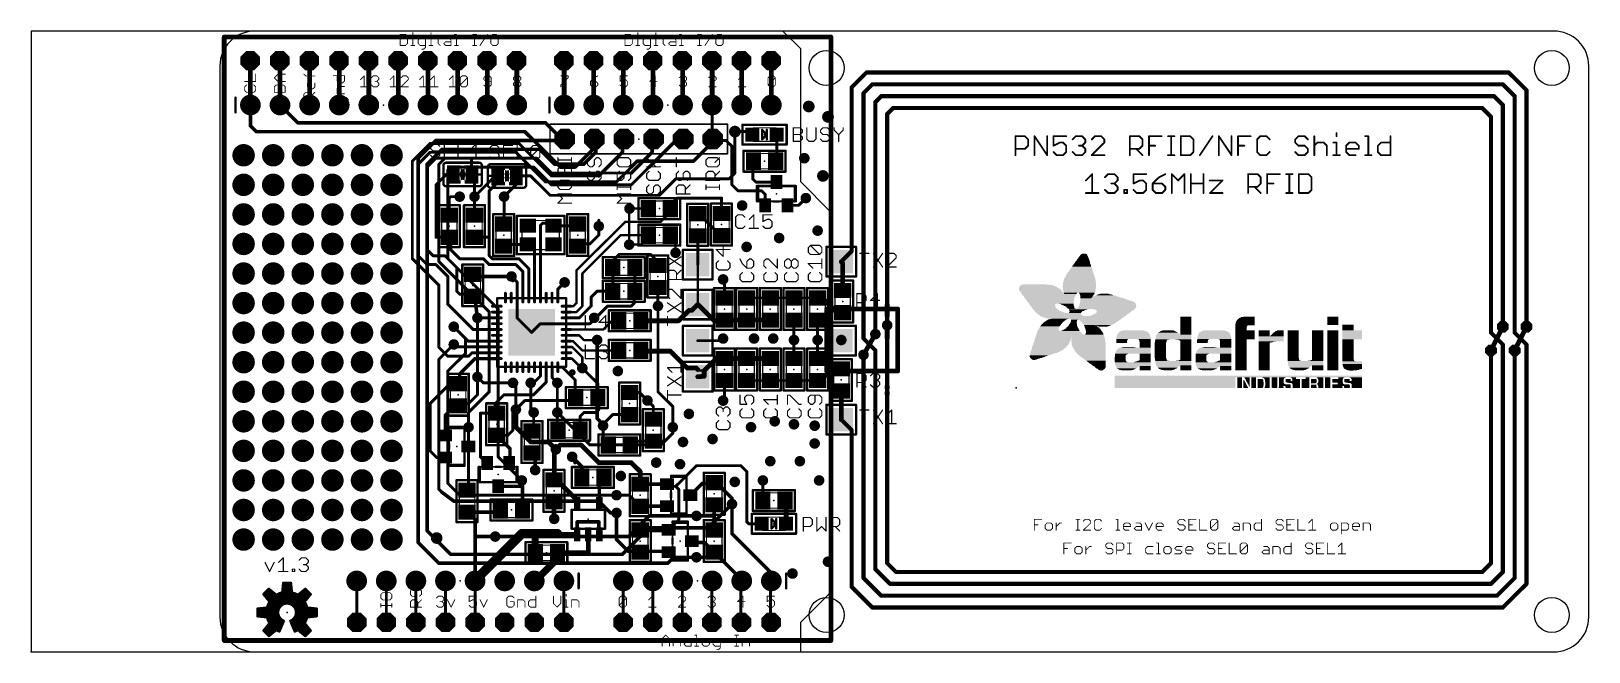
# Model space of a CAD drawing. Extents: x -16 to 117, y 0 to 53.
import ezdxf

# ---------------------------------------------------------------- set-up
doc = ezdxf.new("R2010")
doc.units = 0
for name, color, linetype in [('1', 12, 'CONTINUOUS'), ('16', 132, 'CONTINUOUS'), ('17', 110, 'CONTINUOUS'), ('18', 110, 'CONTINUOUS'), ('20', 53, 'CONTINUOUS'), ('21', 53, 'CONTINUOUS'), ('23', 53, 'CONTINUOUS'), ('51', 253, 'CONTINUOUS')]:
    doc.layers.add(name, color=color, linetype=linetype)

# ---------------------------------------------------------------- blocks, each defined once
blk = doc.blocks.new('RECT')
blk.add_solid([(-0.5, -0.5), (0.5, -0.5), (-0.5, 0.5), (0.5, 0.5)])
blk = doc.blocks.new('PIE')
at = {"const_width": 0.5}
blk.add_lwpolyline([(0, -0.25, 1), (0, 0.25, 1), (0, -0.25)], format="xyb", dxfattribs=at)
blk = doc.blocks.new('ROUNDP')
at = {"const_width": 0.5}
blk.add_lwpolyline([(0, -0.25, 1), (0, 0.25, 1), (0, -0.25)], format="xyb", dxfattribs=at)
blk = doc.blocks.new('OCTAGONP')
at = {"const_width": 0.5}
blk.add_lwpolyline([(-0.25, -0.1036), (-0.25, 0.1036), (-0.1036, 0.25), (0.1036, 0.25), (0.25, 0.1036), (0.25, -0.1036), (0.1036, -0.25), (-0.1036, -0.25), (-0.25, -0.1036), (-0.25, 0.1036)], dxfattribs=at)
blk = doc.blocks.new('RECT40000X160000R100')
at = {"const_width": 0.125}
blk.add_lwpolyline([(0.0625, -0.375), (0.0625, 0.375, 0.4142), (0, 0.4375), (0, 0.4375, 0.4142), (-0.0625, 0.375), (-0.0625, -0.375, 0.4142), (0, -0.4375), (0, -0.4375, 0.4142)], format="xyb", close=True, dxfattribs=at)
blk.add_solid([(-0.0254, -0.4004), (0.0254, -0.4004), (-0.0254, 0.4004), (0.0254, 0.4004)])
blk = doc.blocks.new('ROUNDV')
at = {"const_width": 0.5}
blk.add_lwpolyline([(0, -0.25, 1), (0, 0.25, 1), (0, -0.25)], format="xyb", dxfattribs=at)
blk = doc.blocks.new('OCTAGONV')
at = {"const_width": 0.5}
blk.add_lwpolyline([(-0.25, -0.1036), (-0.25, 0.1036), (-0.1036, 0.25), (0.1036, 0.25), (0.25, 0.1036), (0.25, -0.1036), (0.1036, -0.25), (-0.1036, -0.25), (-0.25, -0.1036), (-0.25, 0.1036)], dxfattribs=at)

msp = doc.modelspace()

# ---------------------------------------------------------------- linework, layer by layer
at = {"layer": '1'}
for points, const_width in [([(2.6162, 50.8), (2.596, 50.8)], 0.4064), ([(2.6162, 46.99), (2.6162, 50.8)], 0.4064), ([(5.1562, 50.8), (5.136, 50.8)], 0.4064), ([(5.1562, 46.99), (5.1562, 50.8)], 0.4064), ([(7.6962, 50.8), (7.676, 50.8)], 0.4064), ([(7.6962, 46.99), (7.6962, 50.8)], 0.4064), ([(10.2362, 50.8), (10.216, 50.8)], 0.4064), ([(10.2362, 46.99), (10.2362, 50.8)], 0.4064), ([(12.7762, 50.8), (12.756, 50.8)], 0.4064), ([(12.7762, 46.99), (12.7762, 50.8)], 0.4064), ([(15.3162, 50.8), (15.296, 50.8)], 0.4064), ([(15.3162, 46.99), (15.3162, 50.8)], 0.4064), ([(17.8562, 50.8), (17.836, 50.8)], 0.4064), ([(17.8562, 46.99), (17.8562, 50.8)], 0.4064), ([(20.3962, 50.8), (20.376, 50.8)], 0.4064), ([(20.3962, 46.99), (20.3962, 50.8)], 0.4064), ([(22.9362, 50.8), (22.916, 50.8)], 0.4064), ([(22.9362, 46.99), (22.9362, 50.8)], 0.4064), ([(25.4762, 50.8), (25.456, 50.8)], 0.4064), ([(25.4762, 46.99), (25.4762, 50.8)], 0.4064), ([(29.5402, 50.8), (29.52, 50.8)], 0.4064), ([(29.5402, 46.99), (29.5402, 50.8)], 0.4064), ([(32.0802, 50.8), (32.06, 50.8)], 0.4064), ([(32.0802, 46.99), (32.0802, 50.8)], 0.4064), ([(34.6202, 50.8), (34.6, 50.8)], 0.4064), ([(34.6202, 46.99), (34.6202, 50.8)], 0.4064), ([(37.1602, 50.8), (37.14, 50.8)], 0.4064), ([(37.1602, 46.99), (37.1602, 50.8)], 0.4064), ([(39.7002, 50.8), (39.68, 50.8)], 0.4064), ([(39.7002, 46.99), (39.7002, 50.8)], 0.4064), ([(42.2402, 50.8), (42.22, 50.8)], 0.4064), ([(42.2402, 46.99), (42.2402, 50.8)], 0.4064), ([(44.7802, 50.8), (44.76, 50.8)], 0.4064), ([(44.7802, 46.99), (44.7802, 50.8)], 0.4064), ([(47.3202, 50.8), (47.3, 50.8)], 0.4064), ([(47.3202, 46.99), (47.3202, 50.8)], 0.4064), ([(55.484, 49.784), (54.206, 48.506)], 0.3556), ([(110.602, 49.784), (55.484, 49.784)], 0.3556), ([(112.126, 48.26), (110.602, 49.784)], 0.3556), ([(54.206, 48.506), (54.206, 34.418)], 0.3556), ([(55.992, 48.768), (55.23, 48.006)], 0.3556), ([(55.23, 48.006), (55.23, 26.924)], 0.3556), ([(110.094, 48.768), (55.992, 48.768)], 0.3556), ([(111.11, 47.752), (110.094, 48.768)], 0.3556), ([(112.126, 27.94), (112.126, 48.26)], 0.3556), ([(2.6162, 45.212), (2.6162, 46.99)], 0.3048), ([(6.6802, 45.466), (5.1562, 46.99)], 0.3048), ([(42.2402, 44.1198), (42.2402, 46.99)], 0.254), ([(56.246, 47.244), (56.754, 47.752)], 0.3556), ([(56.246, 27.305), (56.246, 47.244)], 0.3556), ([(56.754, 47.752), (109.332, 47.752)], 0.3556), ([(57.77, 46.736), (57.262, 46.228)], 0.3556), ([(108.316, 46.736), (57.77, 46.736)], 0.3556), ([(109.078, 45.974), (108.316, 46.736)], 0.3556), ([(109.332, 47.752), (110.094, 46.99)], 0.3556), ([(110.094, 46.99), (110.094, 27.94)], 0.3556), ([(111.11, 27.432), (111.11, 47.752)], 0.3556), ([(27.94, 45.466), (6.6802, 45.466)], 0.3048), ([(29.464, 43.942), (27.94, 45.466)], 0.3048), ([(57.262, 46.228), (57.262, 29.465)], 0.3556), ([(109.078, 27.432), (109.078, 45.974)], 0.3556), ([(3.1242, 44.704), (2.6162, 45.212)], 0.3048), ([(26.162, 44.704), (3.1242, 44.704)], 0.3048), ([(29.21, 41.656), (26.162, 44.704)], 0.3048), ([(29.591, 44.069), (29.718, 43.942)], 0.3048), ([(32.131, 44.069), (32.258, 44.196)], 0.3048), ([(32.258, 44.196), (32.258, 43.434)], 0.3048), ([(34.544, 43.942), (34.671, 44.069)], 0.3048), ([(42.164, 44.196), (42.291, 44.069)], 0.3048), ([(42.164, 43.688), (42.164, 44.196)], 0.3048), ([(42.291, 44.069), (42.2402, 44.1198)], 0.254), ([(42.291, 44.069), (42.418, 43.942)], 0.254), ([(44.196, 44.704), (45.432, 44.704)], 0.254), ([(45.432, 44.704), (45.686, 44.45)], 0.254), ([(47.786, 42.518), (47.786, 44.45)], 0.254), ([(16.51, 42.164), (18.034, 43.688)], 0.254), ([(17.018, 41.91), (18.034, 42.926)], 0.254), ([(18.034, 43.688), (25.654, 43.688)], 0.254), ([(18.034, 42.926), (25.4, 42.926)], 0.254), ([(25.4, 42.926), (27.94, 40.386)], 0.254), ([(25.654, 43.688), (28.448, 40.894)], 0.254), ([(29.718, 43.942), (29.464, 43.942)], 0.3048), ([(32.258, 43.434), (30.48, 41.656)], 0.3048), ([(32.512, 40.894), (34.544, 42.926)], 0.3048), ([(34.544, 42.926), (34.544, 43.942)], 0.3048), ([(40.64, 42.164), (42.164, 43.688)], 0.3048), ([(42.418, 43.942), (43.434, 43.942)], 0.254), ([(43.434, 43.942), (43.942, 43.434)], 0.254), ([(43.942, 43.434), (43.942, 40.132)], 0.254), ([(16.51, 33.782), (16.51, 42.164)], 0.254), ([(17.018, 34.036), (17.018, 41.91)], 0.254), ([(17.78, 41.656), (18.542, 42.418)], 0.254), ([(17.78, 34.544), (17.78, 41.656)], 0.254), ([(18.542, 42.418), (21.59, 42.418)], 0.254), ([(18.542, 40.132), (19.939, 41.529)], 0.254), ([(19.939, 41.529), (20.066, 41.021)], 0.254), ([(21.59, 42.418), (21.59, 41.021)], 0.254), ([(21.59, 41.021), (21.59, 41.656)], 0.254), ([(21.59, 41.656), (21.844, 41.402)], 0.254), ([(21.59, 41.021), (21.59, 41.402)], 0.254), ([(21.844, 41.402), (21.844, 39.116)], 0.254), ([(30.48, 41.656), (29.21, 41.656)], 0.3048), ([(34.036, 40.386), (35.306, 41.656)], 0.254), ([(35.306, 41.656), (35.814, 42.164)], 0.3048), ([(35.814, 42.164), (40.64, 42.164)], 0.3048), ([(45.72, 42.098), (45.786, 42.164)], 0.254), ([(45.72, 40.64), (45.72, 42.098)], 0.254), ([(47.686, 42.164), (47.786, 42.518)], 0.254), ([(18.542, 35.626), (18.542, 40.132)], 0.254), ([(23.114, 39.624), (23.876, 40.386)], 0.254), ([(23.876, 40.386), (23.876, 40.894)], 0.254), ([(24.384, 39.116), (25.4, 40.132)], 0.254), ([(25.4, 40.132), (25.4, 40.894)], 0.254), ([(27.94, 40.386), (34.036, 40.386)], 0.254), ([(28.448, 40.894), (32.512, 40.894)], 0.254), ([(43.942, 40.132), (44.45, 39.624)], 0.254), ([(45.99, 40.37), (45.72, 40.64)], 0.254), ([(47.752, 40.37), (45.99, 40.37)], 0.254), ([(19.685, 38.989), (19.812, 39.116)], 0.254), ([(19.685, 37.973), (19.685, 38.989)], 0.254), ([(19.812, 39.116), (20.574, 39.116)], 0.254), ([(21.844, 39.116), (21.844, 37.526)], 0.254), ([(23.114, 35.56), (23.114, 39.624)], 0.254), ([(24.384, 37.561), (24.384, 39.116)], 0.254), ([(38.85, 38.596), (39.243, 38.989)], 0.254), ([(39.243, 38.989), (43.053, 38.989)], 0.254), ([(43.053, 38.989), (43.053, 37.652)], 0.254), ([(44.45, 39.624), (46.482, 39.624)], 0.254), ([(46.482, 39.624), (46.802, 39.304)], 0.254), ([(46.802, 39.304), (46.802, 38.37)], 0.254), ([(49.658, 38.37), (50.277, 38.989)], 0.254), ([(19.685, 37.526), (19.685, 37.973)], 0.254), ([(24.353, 36.768), (24.384, 37.561)], 0.254), ([(35.1466, 38.088), (36.758, 38.088)], 0.2032), ([(37.823, 36.949), (38.72, 37.846)], 0.2032), ([(38.658, 38.088), (38.85, 38.596)], 0.3048), ([(38.72, 37.846), (38.658, 38.088)], 0.2032), ([(41.006, 37.649), (41.091, 37.649)], 0.3048), ([(41.091, 37.649), (41.148, 37.592)], 0.3048), ([(41.148, 37.592), (43.053, 35.687)], 0.254), ([(43.053, 37.652), (43.037, 37.668)], 0.254), ([(43.053, 37.652), (43.053, 37.592)], 0.254), ([(48.702, 38.37), (49.658, 38.37)], 0.254), ([(27.5, 36.644), (27.686, 36.83)], 0.254), ([(27.5, 30.44), (27.5, 36.644)], 0.254), ([(27.686, 36.83), (28.59, 36.83)], 0.254), ([(28.59, 36.83), (28.628, 36.614)], 0.254), ([(28.628, 36.614), (30.703, 36.614)], 0.254), ([(30.603, 36.868), (30.703, 36.768)], 0.254), ([(30.592, 32.766), (34.775, 36.949)], 0.2032), ([(30.703, 36.614), (30.703, 36.768)], 0.254), ([(30.703, 36.768), (30.907, 36.868)], 0.2032), ([(32.512, 35.814), (32.512, 36.576)], 0.254), ([(34.775, 36.949), (37.823, 36.949)], 0.2032), ([(19.685, 35.626), (18.542, 35.626)], 0.254), ([(19.812, 35.753), (19.685, 35.626)], 0.254), ([(19.812, 35.753), (19.812, 35.814)], 0.254), ([(19.812, 34.544), (19.812, 35.753)], 0.254), ([(23.048, 35.626), (21.844, 35.626)], 0.254), ([(23.114, 35.56), (23.048, 35.626)], 0.254), ([(23.114, 34.036), (23.114, 35.56)], 0.254), ([(24.753, 35.014), (24.353, 34.868)], 0.254), ([(26.428, 35.014), (24.753, 35.014)], 0.254), ([(27, 34.696), (26.428, 35.014)], 0.254), ([(27, 30.44), (27, 34.696)], 0.254), ([(30.887, 35.052), (30.703, 34.868)], 0.254), ([(31.75, 35.052), (30.887, 35.052)], 0.254), ([(31.1, 32.512), (34.398, 35.81)], 0.2032), ([(32.512, 35.814), (31.75, 35.052)], 0.254), ([(34.398, 35.81), (36.758, 35.81)], 0.2032), ([(36.1912, 34.9932), (35.1212, 34.9932)], 0.2032), ([(36.758, 35.81), (36.1912, 34.9932)], 0.2032), ([(36.758, 35.81), (36.688, 35.814)], 0.2032), ([(39.101, 35.521), (38.658, 35.81)], 0.2032), ([(39.101, 34.29), (39.101, 35.521)], 0.2032), ([(41.006, 33.274), (41.006, 35.749)], 0.254), ([(43.053, 35.752), (43.037, 35.768)], 0.254), ([(43.053, 35.687), (43.053, 35.752)], 0.254), ([(18.796, 31.496), (16.51, 33.782)], 0.254), ([(17.78, 33.274), (17.018, 34.036)], 0.254), ([(18.288, 34.036), (17.78, 34.544)], 0.254), ([(19.304, 34.036), (18.288, 34.036)], 0.254), ([(20.32, 33.02), (19.304, 34.036)], 0.254), ([(19.812, 34.544), (20.574, 33.782)], 0.254), ([(20.574, 33.782), (22.606, 33.782)], 0.254), ([(22.606, 33.782), (23.114, 33.274)], 0.254), ([(23.368, 33.782), (23.114, 34.036)], 0.254), ([(25.654, 33.782), (23.368, 33.782)], 0.254), ([(26.5, 32.936), (25.654, 33.782)], 0.254), ([(33.706, 33.02), (33.806, 33.694)], 0.254), ([(33.806, 33.694), (34.271, 34.159)], 0.254), ([(34.271, 34.159), (36.946, 34.159)], 0.254), ([(36.946, 34.159), (37.577, 33.528)], 0.254), ([(37.577, 33.528), (37.577, 33.208)], 0.254), ([(53.317, 33.529), (53.444, 33.402)], 0.4064), ([(54.206, 34.418), (53.317, 33.529)], 0.3556), ([(53.444, 33.402), (53.444, 31.053)], 0.4064), ([(18.542, 33.274), (17.78, 33.274)], 0.254), ([(19.558, 32.258), (18.542, 33.274)], 0.254), ([(19.558, 29.873), (19.558, 32.258)], 0.254), ([(20.32, 30.988), (20.32, 33.02)], 0.254), ([(21.702, 32.446), (21.59, 32.334)], 0.3048), ([(21.59, 32.334), (21.59, 32.258)], 0.3048), ([(21.59, 32.258), (25.019, 32.258)], 0.3048), ([(23.114, 33.274), (25.4, 33.274)], 0.254), ([(25.019, 32.258), (25.5, 31.777)], 0.254), ([(25.4, 33.274), (26, 32.674)], 0.254), ([(26, 32.674), (26, 30.44)], 0.254), ([(26.5, 30.44), (26.5, 32.936)], 0.254), ([(30.592, 29.972), (30.592, 32.766)], 0.2032), ([(31.1, 29.718), (31.1, 32.512)], 0.2032), ([(33.706, 30.988), (33.706, 33.02)], 0.254), ([(35.606, 30.988), (35.606, 33.02)], 0.254), ([(41.006, 29.846), (41.006, 33.274)], 0.2032), ([(43.3, 31.884), (43.18, 32.004)], 0.254), ([(18.796, 26.162), (18.796, 31.496)], 0.254), ([(20.574, 30.734), (20.32, 30.988)], 0.254), ([(21.844, 30.734), (20.574, 30.734)], 0.254), ([(21.844, 30.688), (21.702, 30.546)], 0.3048), ([(21.844, 30.688), (21.844, 30.734)], 0.3048), ([(22.098, 28.702), (21.844, 30.688)], 0.3048), ([(25.5, 31.777), (25.5, 30.44)], 0.254), ([(29, 31.174), (29.576, 31.75)], 0.254), ([(29, 30.44), (29, 31.174)], 0.254), ([(31.862, 30.48), (32.37, 30.988)], 0.254), ([(32.37, 30.988), (33.706, 30.988)], 0.254), ([(35.56, 30.942), (35.606, 30.988)], 0.254), ([(35.56, 29.972), (35.56, 30.942)], 0.254), ([(37.577, 31.308), (37.577, 29.733)], 0.254), ([(43.3, 30.41), (43.3, 31.884)], 0.254), ([(19.558, 29.873), (21.731, 27.7)], 0.254), ([(25.5, 30.44), (25.5, 28.7)], 0.254), ([(29.74, 29.7), (30.32, 29.7)], 0.2032), ([(30.32, 29.7), (30.592, 29.972)], 0.2032), ([(30.582, 29.2), (31.1, 29.718)], 0.2032), ([(30.844, 28.7), (31.862, 29.718)], 0.254), ([(31.862, 29.718), (31.862, 30.48)], 0.254), ([(32.131, 28.575), (33.274, 29.718)], 0.254), ([(33.274, 29.718), (35.306, 29.718)], 0.254), ([(35.306, 29.718), (35.56, 29.972)], 0.254), ([(37.577, 29.733), (37.592, 29.718)], 0.254), ([(39.355, 28.448), (40.244, 29.337)], 0.4064), ([(40.244, 29.337), (40.497, 29.337)], 0.4064), ([(40.497, 29.337), (41.006, 29.846)], 0.4064), ([(41.006, 29.846), (41.02, 29.846)], 0.4064), ([(41.02, 29.846), (42.418, 28.448)], 0.4064), ([(45.205, 30.41), (47.233, 30.41)], 0.2032), ([(47.233, 30.41), (49.261, 30.41)], 0.2032), ([(49.261, 30.41), (51.289, 30.41)], 0.2032), ([(51.289, 30.41), (51.7, 30.41)], 0.4064), ([(51.7, 30.41), (52.79, 29.32)], 0.4064), ([(52.79, 29.32), (53.277, 29.32)], 0.4064), ([(53.277, 29.32), (53.444, 29.153)], 0.4064), ([(57.262, 28.955), (57.262, 29.845)], 0.4064), ([(22.098, 28.702), (22.354, 28.7)], 0.254), ([(22.354, 28.7), (23.76, 28.7)], 0.254), ([(25.5, 28.7), (26.75, 27.45)], 0.254), ([(26.75, 27.45), (27.5, 28.2)], 0.254), ([(27.5, 28.2), (29.74, 28.2)], 0.254), ([(29.74, 28.7), (30.844, 28.7)], 0.254), ([(29.74, 28.2), (31.756, 28.2)], 0.254), ([(29.74, 29.2), (30.582, 29.2)], 0.2032), ([(31.756, 28.2), (32.131, 28.575)], 0.254), ([(32.116, 28.59), (32.116, 28.702)], 0.254), ([(32.131, 28.575), (32.116, 28.59)], 0.254), ([(32.892, 27.7), (33.64, 28.448)], 0.2032), ([(33.64, 28.448), (34.214, 28.448)], 0.2032), ([(36.114, 28.448), (39.355, 28.448)], 0.4064), ([(36.114, 28.448), (36.18, 28.514)], 0.2032), ([(42.418, 28.448), (43.238, 28.448)], 0.4064), ([(43.238, 28.448), (43.3, 28.51)], 0.4064), ([(43.3, 28.51), (45.205, 28.51)], 0.4064), ([(45.205, 28.51), (47.233, 28.51)], 0.4064), ([(49.261, 26.797), (49.261, 28.51)], 0.254), ([(51.289, 26.801), (51.289, 28.51)], 0.254), ([(57.262, 28.067), (57.262, 28.955)], 0.3556), ([(57.262, 22.224), (57.262, 28.067)], 0.3556), ([(20.066, 27.94), (21.306, 26.7)], 0.254), ([(21.306, 26.7), (23.76, 26.7)], 0.254), ([(21.731, 27.7), (23.76, 27.7)], 0.254), ([(29.74, 27.7), (32.892, 27.7)], 0.2032), ([(30.824, 27.2), (29.74, 27.2)], 0.2032), ([(29.74, 26.7), (30.308, 26.7)], 0.2032), ([(30.308, 26.7), (31.1, 25.908)], 0.2032), ([(31.227, 26.797), (30.824, 27.2)], 0.2032), ([(32.37, 26.797), (31.227, 26.797)], 0.2032), ([(41.006, 26.743), (42.999, 26.743)], 0.254), ([(42.999, 26.743), (43.18, 26.924)], 0.254), ([(49.261, 25.211), (49.261, 26.797)], 0.254), ([(51.293, 26.797), (51.289, 26.801)], 0.254), ([(51.289, 26.793), (51.293, 26.797)], 0.254), ([(51.289, 25.211), (51.289, 26.793)], 0.254), ([(53.313, 26.743), (53.367, 26.797)], 0.254), ([(53.367, 26.797), (53.325, 26.797)], 0.254), ([(55.23, 26.924), (56.246, 25.908)], 0.3556), ([(110.094, 26.416), (109.078, 27.432)], 0.3556), ([(112.126, 26.416), (111.11, 27.432)], 0.3556), ([(18.796, 26.162), (19.558, 25.4)], 0.254), ([(19.558, 25.4), (21.336, 25.4)], 0.254), ([(20.066, 26.416), (20.282, 26.2)], 0.254), ([(20.282, 26.2), (23.76, 26.2)], 0.254), ([(21.336, 25.4), (21.636, 25.7)], 0.254), ([(21.636, 25.7), (23.76, 25.7)], 0.254), ([(30.2238, 26.2), (29.74, 26.2)], 0.2032), ([(31.1, 25.3238), (30.2238, 26.2)], 0.2032), ([(31.1, 25.908), (34.214, 25.908)], 0.2032), ([(31.1, 24.384), (31.1, 25.3238)], 0.2032), ([(36.18, 25.842), (38.659, 25.842)], 0.4064), ([(36.114, 25.908), (36.18, 25.842)], 0.2032), ([(38.659, 25.842), (40.117, 24.384)], 0.4064), ([(41.557, 24.173), (42.657, 25.273)], 0.4064), ([(42.657, 25.273), (43.712, 25.273)], 0.4064), ([(43.712, 25.273), (43.3, 25.211)], 0.4064), ([(43.3, 25.211), (47.233, 25.211)], 0.4064), ([(55.23, 6.35), (55.23, 25.527)], 0.3556), ([(56.246, 25.908), (56.246, 7.112)], 0.3556), ([(109.078, 25.908), (109.078, 7.62)], 0.3556), ([(110.094, 6.858), (110.094, 26.416)], 0.3556), ([(111.11, 6.35), (111.11, 25.908)], 0.3556), ([(112.126, 5.842), (112.126, 26.416)], 0.3556), ([(20.574, 23.876), (21.898, 25.2)], 0.3048), ([(21.898, 25.2), (23.76, 25.2)], 0.3048), ([(27.5, 24.46), (27.5, 23.69)], 0.254), ([(28, 23.174), (28, 24.46)], 0.254), ([(28.5, 24.46), (28.5, 23.57)], 0.254), ([(29, 24.46), (29.388, 24.46)], 0.254), ([(29.388, 24.46), (30.48, 23.368)], 0.254), ([(30.2078, 25.2), (29.74, 25.2)], 0.2032), ([(30.807, 24.6008), (30.2078, 25.2)], 0.2032), ([(30.8832, 24.6008), (30.807, 24.6008)], 0.254), ([(31.1, 24.384), (30.8832, 24.6008)], 0.254), ([(32.431, 23.053), (31.1, 24.384)], 0.254), ([(40.117, 24.384), (40.879, 24.384)], 0.4064), ([(40.879, 24.384), (41.006, 24.257)], 0.4064), ([(41.006, 24.257), (41.006, 24.173)], 0.2032), ([(41.006, 24.173), (41.557, 24.173)], 0.2032), ([(41.557, 24.173), (41.557, 23.683)], 0.4064), ([(47.233, 25.211), (45.205, 25.211)], 0.2032), ([(51.934, 23.714), (52.54, 24.32)], 0.4064), ([(52.54, 24.32), (53.315, 24.32)], 0.4064), ([(53.315, 24.32), (53.321, 24.314)], 0.4064), ([(18.034, 21.336), (20.066, 23.368)], 0.254), ([(20.066, 23.368), (20.386, 23.048)], 0.254), ([(20.386, 23.048), (20.447, 23.048)], 0.254), ([(20.447, 23.048), (20.508, 23.048)], 0.3048), ([(20.508, 23.048), (20.574, 23.114)], 0.3048), ([(20.574, 23.114), (20.574, 23.876)], 0.3048), ([(22.098, 22.098), (22.098, 23.622)], 0.254), ([(22.606, 23.114), (22.098, 23.622)], 0.254), ([(25.146, 23.114), (22.606, 23.114)], 0.254), ([(26.924, 23.114), (26.67, 23.114)], 0.254), ([(27.5, 23.69), (26.924, 23.114)], 0.254), ([(28, 23.174), (26.924, 22.098)], 0.254), ([(28.5, 23.57), (28.956, 23.114)], 0.254), ([(30.48, 23.368), (30.48, 21.895)], 0.254), ([(32.431, 21.844), (32.431, 23.053)], 0.254), ([(41.557, 23.683), (41.006, 23.64)], 0.4064), ([(43.3, 21.71), (43.3, 23.311)], 0.254), ([(45.205, 23.311), (47.233, 23.311)], 0.2032), ([(47.233, 23.311), (49.261, 23.311)], 0.2032), ([(49.261, 23.311), (51.289, 23.311)], 0.2032), ([(51.289, 23.311), (51.342, 23.714)], 0.4064), ([(51.342, 23.714), (51.934, 23.714)], 0.4064), ([(57.262, 22.734), (57.262, 22.86)], 0.3556), ([(57.262, 7.62), (57.262, 22.734)], 0.3556), ([(18.034, 17.272), (18.034, 21.336)], 0.254), ([(19.32, 20.336), (20.32, 21.336)], 0.254), ([(20.32, 21.336), (20.447, 21.209)], 0.254), ([(20.574, 21.082), (20.828, 21.336)], 0.254), ([(20.828, 21.336), (21.336, 21.336)], 0.254), ([(21.336, 21.336), (22.098, 22.098)], 0.254), ([(23.622, 21.336), (24.384, 22.098)], 0.254), ([(23.622, 20.574), (23.622, 21.336)], 0.254), ([(24.384, 22.098), (26.924, 22.098)], 0.254), ([(26.162, 21.59), (25.4, 20.828)], 0.254), ([(27.432, 21.59), (26.162, 21.59)], 0.254), ([(27.432, 21.59), (30.277, 21.59)], 0.254), ([(30.277, 21.59), (30.531, 21.844)], 0.254), ([(30.48, 21.895), (30.531, 21.844)], 0.254), ([(32.512, 21.763), (32.431, 21.844)], 0.254), ([(32.512, 20.828), (32.512, 21.763)], 0.254), ([(36, 22.286), (35.16, 22.286)], 0.254), ([(36.688, 21.598), (36, 22.286)], 0.254), ([(37.192, 21.094), (36.688, 21.598)], 0.254), ([(43.18, 21.59), (43.3, 21.71)], 0.254), ([(53.317, 22.41), (53.321, 22.414)], 0.4064), ([(53.317, 19.957), (53.317, 22.41)], 0.4064), ([(19.32, 18.603), (19.32, 20.336)], 0.254), ([(20.447, 21.148), (20.894, 21.148)], 0.3048), ([(20.447, 21.209), (20.447, 21.148)], 0.254), ([(20.447, 21.148), (20.508, 21.148)], 0.254), ([(20.508, 21.148), (20.574, 21.082)], 0.254), ([(22.352, 20.508), (23.749, 20.508)], 0.254), ([(22.352, 16.764), (22.352, 20.508)], 0.254), ([(23.683, 20.574), (23.622, 20.574)], 0.254), ([(23.749, 20.508), (23.683, 20.574)], 0.254), ([(25.146, 20.574), (25.4, 20.828)], 0.254), ([(25.146, 19.05), (25.146, 20.574)], 0.254), ([(26.924, 20.574), (26.924, 19.126)], 0.254), ([(28.956, 20.574), (28.956, 19.101)], 0.254), ([(30.907, 20.239), (31.242, 20.574)], 0.254), ([(30.907, 19.05), (30.907, 20.239)], 0.254), ([(31.242, 20.574), (32.258, 20.574)], 0.254), ([(32.258, 20.574), (32.512, 20.828)], 0.254), ([(32.878, 19.558), (33.706, 20.386)], 0.254), ([(33.706, 20.386), (35.16, 20.386)], 0.254), ([(37.192, 20), (37.192, 21.094)], 0.254), ([(54.206, 19.068), (53.317, 19.957)], 0.3556), ([(21.32, 19.288), (21.336, 19.304)], 0.254), ([(21.32, 17.653), (21.32, 19.288)], 0.254), ([(23.749, 18.608), (24.892, 17.465)], 0.3048), ([(23.749, 18.608), (24.704, 18.608)], 0.254), ([(24.704, 18.608), (25.146, 19.05)], 0.254), ([(26.924, 19.126), (26.782, 18.984)], 0.254), ([(28.956, 19.101), (29.007, 19.05)], 0.254), ([(32.878, 19.435), (32.878, 19.558)], 0.254), ([(32.878, 19.435), (32.878, 18.227)], 0.254), ([(38.608, 18.542), (38.862, 18.796)], 0.254), ([(38.862, 18.796), (38.862, 19.304)], 0.254), ([(54.206, 5.596), (54.206, 19.068)], 0.3556), ([(18.603, 16.703), (18.034, 17.272)], 0.254), ([(21.32, 14.208), (21.32, 17.653)], 0.254), ([(24.892, 17.465), (24.892, 16.306)], 0.3048), ([(28.829, 17.399), (28.702, 17.272)], 0.4064), ([(28.702, 17.272), (28.702, 14.82)], 0.4064), ([(29.21, 17.78), (28.829, 17.399)], 0.4064), ([(30.988, 17.78), (29.21, 17.78)], 0.4064), ([(32.512, 16.256), (30.988, 17.78)], 0.4064), ([(32.878, 18.227), (33.325, 17.78)], 0.254), ([(35.545, 18.1), (35.225, 17.78)], 0.254), ([(37.192, 18.1), (35.545, 18.1)], 0.254), ([(37.192, 18.1), (38.166, 18.1)], 0.254), ([(38.166, 18.1), (38.608, 18.542)], 0.254), ([(19.32, 16.703), (18.603, 16.703)], 0.254), ([(22.352, 16.764), (22.876, 16.24)], 0.254), ([(22.876, 16.24), (22.926, 16.24)], 0.254), ([(24.892, 16.306), (24.826, 16.24)], 0.3048), ([(26.782, 17.018), (26.67, 17.018)], 0.3048), ([(26.782, 17.084), (26.782, 17.018)], 0.3048), ([(26.782, 17.018), (27.051, 17.018)], 0.3048), ([(27.051, 17.018), (27.051, 15.621)], 0.3048), ([(31.054, 15.936), (30.226, 16.764)], 0.3048), ([(31.054, 14.986), (31.054, 15.936)], 0.3048), ([(35.306, 16.256), (32.512, 16.256)], 0.4064), ([(36.068, 15.494), (35.306, 16.256)], 0.4064), ([(39.116, 14.224), (40.894, 16.002)], 0.254), ([(40.894, 16.002), (44.704, 16.002)], 0.254), ([(44.704, 16.002), (45.212, 15.494)], 0.254), ([(25.969, 14.671), (25.908, 14.732)], 0.254), ([(25.969, 14.224), (25.969, 14.671)], 0.254), ([(27.051, 15.621), (27.036, 15.509)], 0.254), ([(28.702, 14.82), (28.673, 14.791)], 0.4064), ([(28.673, 14.791), (28.927, 14.449)], 0.4064), ([(32.56, 14.526), (33.02, 14.986)], 0.3048), ([(33.02, 14.986), (32.954, 14.986)], 0.3048), ([(36.068, 14.412), (36.068, 15.494)], 0.4064), ([(45.212, 15.494), (45.212, 11.176)], 0.254), ([(46.59, 14.728), (46.594, 14.732)], 0.254), ([(46.59, 13.007), (46.59, 14.728)], 0.254), ([(21.082, 13.97), (21.32, 14.208)], 0.254), ([(21.148, 13.904), (21.082, 13.97)], 0.254), ([(21.209, 13.904), (21.148, 13.904)], 0.254), ([(23.876, 14.24), (23.876, 14.224)], 0.3048), ([(23.876, 14.224), (25.969, 14.224)], 0.3048), ([(25.969, 14.224), (25.969, 12.192)], 0.3048), ([(28.927, 14.449), (28.956, 14.478)], 0.4064), ([(28.956, 14.478), (29.21, 14.478)], 0.4064), ([(29.21, 14.478), (30.66, 13.028)], 0.4064), ([(32.56, 12.6951), (32.56, 14.526)], 0.3048), ([(34.036, 13.462), (35.118, 13.462)], 0.254), ([(35.118, 13.462), (36.068, 12.512)], 0.254), ([(36.068, 14.412), (36.068, 14.478)], 0.3048), ([(36.068, 14.478), (36.134, 14.412)], 0.3048), ([(36.134, 14.412), (38.37, 14.412)], 0.3048), ([(38.37, 14.412), (38.558, 14.224)], 0.254), ([(38.558, 14.224), (39.116, 14.224)], 0.254), ([(39.116, 14.224), (39.37, 13.97)], 0.254), ([(39.37, 13.97), (39.37, 11.348)], 0.254), ([(41.386, 14.478), (40.37, 13.462)], 0.3048), ([(42.418, 14.478), (41.386, 14.478)], 0.3048), ([(42.418, 14.478), (42.418, 14.539)], 0.3048), ([(42.672, 14.478), (42.418, 14.478)], 0.3048), ([(43.942, 13.208), (42.672, 14.478)], 0.3048), ([(21.27, 12.004), (21.209, 12.004)], 0.3048), ([(21.209, 12.004), (23.688, 12.004)], 0.3048), ([(21.8948, 11.3792), (21.27, 12.004)], 0.3048), ([(23.688, 12.004), (23.876, 12.192)], 0.3048), ([(23.876, 12.192), (24.069, 12.192)], 0.3048), ([(28.673, 11.205), (28.673, 12.891)], 0.4064), ([(30.66, 13.028), (30.66, 12.6951)], 0.4064), ([(34.036, 11.938), (34.036, 9.652)], 0.3048), ([(36.068, 12.512), (38.288, 12.512)], 0.3048), ([(38.288, 12.512), (38.354, 12.446)], 0.3048), ([(38.354, 12.446), (38.37, 12.462)], 0.3048), ([(38.37, 12.462), (38.37, 12.512)], 0.3048), ([(42.418, 12.639), (42.418, 12.7)], 0.3048), ([(42.418, 10.475), (42.418, 12.639)], 0.3048), ([(43.942, 12.7), (43.942, 13.208)], 0.3048), ([(43.942, 12.7), (43.942, 10.16)], 0.3048), ([(48.59, 12.245), (48.49, 13.007)], 0.4064), ([(48.59, 11.007), (48.59, 12.245)], 0.4064), ([(21.8948, 9.906), (21.8948, 11.3792)], 0.3048), ([(28.702, 11.176), (28.673, 11.205)], 0.4064), ([(28.687, 11.43), (28.702, 11.176)], 0.4064), ([(30.66, 10.0949), (30.66, 11.176)], 0.3048), ([(30.66, 11.176), (32.512, 11.176)], 0.3048), ([(32.512, 11.176), (32.512, 10.16)], 0.3048), ([(39.37, 11.348), (38.497, 10.475)], 0.254), ([(40.894, 11.684), (42.418, 11.684)], 0.3048), ([(42.418, 11.684), (42.418, 10.475)], 0.3048), ([(45.212, 11.176), (45.381, 11.007)], 0.254), ([(45.381, 11.007), (46.49, 11.007)], 0.254), ([(21.844, 6.096), (25.908, 10.16)], 0.8128), ([(21.8948, 6.096), (21.8948, 9.906)], 0.3048), ([(21.8948, 9.906), (23.622, 9.906)], 0.3048), ([(25.908, 10.16), (26.924, 10.16)], 0.8128), ([(26.924, 10.16), (28.956, 10.16)], 0.8128), ([(26.924, 10.16), (27.062, 10.022)], 0.6096), ([(27.062, 10.022), (27.062, 8.516)], 0.6096), ([(28.956, 10.16), (29.0211, 10.0949)], 0.4064), ([(29.0211, 10.0949), (30.66, 10.0949)], 0.4064), ([(31.61, 8.509), (31.61, 10.0949)], 0.4064), ([(32.512, 10.16), (32.56, 10.16)], 0.3048), ([(32.56, 9.954), (32.512, 9.906)], 0.3048), ([(32.56, 10.16), (32.56, 10.0949)], 0.3048), ([(32.56, 10.0949), (32.56, 9.954)], 0.3048), ([(32.56, 10.0949), (32.56, 9.906)], 0.3048), ([(34.036, 9.652), (35.052, 8.636)], 0.3048), ([(36.129, 10.414), (36.068, 10.475)], 0.3048), ([(38.436, 10.414), (36.129, 10.414)], 0.3048), ([(38.497, 10.475), (38.436, 10.414)], 0.3048), ([(40.624, 9.398), (40.497, 9.525)], 0.3048), ([(41.595, 9.398), (40.624, 9.398)], 0.3048), ([(42.418, 8.575), (41.595, 9.398)], 0.3048), ([(43.942, 10.16), (47.244, 6.858)], 0.3048), ([(27.051, 6.096), (28.962, 8.007)], 0.6096), ([(28.962, 8.007), (28.962, 8.516)], 0.6096), ([(28.962, 8.516), (28.962, 8.509)], 0.4064), ([(28.962, 8.509), (31.61, 8.509)], 0.4064), ([(35.052, 8.636), (36.129, 8.636)], 0.3048), ([(36.129, 8.636), (36.068, 8.575)], 0.3048), ([(36.129, 8.636), (38.558, 8.636)], 0.3048), ([(38.558, 8.636), (38.497, 8.575)], 0.3048), ([(38.558, 8.636), (38.608, 8.636)], 0.3048), ([(40.894, 8.128), (42.418, 8.128)], 0.3048), ([(42.418, 8.575), (44.704, 6.289)], 0.3048), ([(42.418, 8.128), (42.418, 8.575)], 0.3048), ([(26.9748, 6.2992), (26.924, 6.35)], 0.8128), ([(26.9748, 6.096), (26.9748, 6.2992)], 0.8128), ([(47.244, 6.858), (47.244, 6.096)], 0.3048), ([(56.246, 7.112), (57.516, 5.842)], 0.3556), ([(58.024, 6.858), (57.262, 7.62)], 0.3556), ([(108.316, 6.858), (58.024, 6.858)], 0.3556), ([(109.078, 7.62), (108.316, 6.858)], 0.3556), ([(109.078, 5.842), (110.094, 6.858)], 0.3556), ([(4.2002, 5.3895), (3.7625, 4.9518)], 0.254), ([(4.1447, 5.334), (4.2683, 5.334)], 0.254), ([(4.8386, 4.8689), (4.2002, 5.3895)], 0.254), ([(5.4545, 5.9091), (5.3712, 5.0895)], 0.254), ([(5.3961, 5.334), (6.132, 5.334)], 0.254), ([(5.4219, 5.588), (6.1061, 5.588)], 0.254), ([(5.4477, 5.842), (6.0803, 5.842)], 0.254), ([(6.0735, 5.9091), (5.4545, 5.9091)], 0.254), ([(6.1568, 5.0895), (6.0735, 5.9091)], 0.254), ([(7.3278, 5.3895), (6.6894, 4.8689)], 0.254), ([(7.2597, 5.334), (7.3833, 5.334)], 0.254), ([(7.7655, 4.9518), (7.3278, 5.3895)], 0.254), ([(11.74, 5.0748), (11.7348, 6.096)], 0.254), ([(14.28, 5.0748), (14.2748, 6.096)], 0.254), ([(16.82, 5.0748), (16.8148, 6.096)], 0.254), ([(19.36, 5.0748), (19.3548, 6.096)], 0.254), ([(21.8948, 6.096), (21.844, 6.096)], 0.8128), ([(21.9, 5.0748), (21.8948, 6.096)], 0.254), ([(26.9748, 6.096), (27.051, 6.096)], 0.6096), ([(29.52, 5.0748), (29.5148, 6.096)], 0.254), ([(34.6, 5.0598), (34.6202, 6.096)], 0.254), ([(37.14, 5.0598), (37.1602, 6.096)], 0.254), ([(39.68, 5.0598), (39.7002, 6.096)], 0.254), ([(42.22, 5.0598), (42.2402, 6.096)], 0.254), ([(44.704, 6.289), (44.704, 6.096)], 0.3048), ([(44.704, 6.096), (44.7802, 6.096)], 0.3048), ([(44.7802, 6.096), (44.704, 5.08)], 0.254), ([(44.7802, 6.096), (44.704, 5.1562)], 0.254), ([(44.704, 5.08), (44.704, 5.461)], 0.254), ([(47.244, 6.096), (47.3202, 6.096)], 0.3048), ([(47.244, 5.588), (47.244, 2.596)], 0.254), ([(47.3202, 5.5118), (47.244, 5.588)], 0.254), ([(47.3202, 6.096), (47.3202, 5.5118)], 0.254), ([(54.206, 5.596), (55.992, 3.81)], 0.3556), ([(55.23, 6.35), (56.754, 4.826)], 0.3556), ([(57.516, 5.842), (109.078, 5.842)], 0.3556), ([(109.586, 4.826), (111.11, 6.35)], 0.3556), ([(110.094, 3.81), (112.126, 5.842)], 0.3556), ([(3.7625, 4.9518), (4.2831, 4.3134)], 0.254), ([(3.8651, 4.826), (7.6629, 4.826)], 0.254), ([(3.8907, 5.08), (4.5797, 5.08)], 0.254), ([(4.1507, 4.0563), (4.0625, 3.7808)], 0.254), ([(4.0722, 4.572), (7.4558, 4.572)], 0.254), ([(4.2831, 4.3134), (4.1507, 4.0563)], 0.254), ([(4.1547, 4.064), (5.3493, 4.064)], 0.254), ([(4.2793, 4.318), (7.2487, 4.318)], 0.254), ([(5.0957, 5.0013), (4.8386, 4.8689)], 0.254), ([(5.3712, 5.0895), (5.0957, 5.0013)], 0.254), ([(5.1166, 3.8473), (5.2241, 3.9698)], 0.254), ([(5.2241, 3.9698), (5.3543, 4.0678)], 0.254), ([(5.3415, 5.08), (6.1865, 5.08)], 0.254), ([(5.3543, 4.0678), (5.5018, 4.1371)], 0.254), ([(5.5018, 4.1371), (5.6604, 4.1749)], 0.254), ([(5.6604, 4.1749), (5.8233, 4.1794)], 0.254), ([(5.8233, 4.1794), (5.9837, 4.1506)], 0.254), ([(5.9837, 4.1506), (6.1349, 4.0897)], 0.254), ([(6.1349, 4.0897), (6.2704, 3.9991)], 0.254), ([(6.4323, 5.0013), (6.1568, 5.0895)], 0.254), ([(6.1733, 4.064), (7.3734, 4.064)], 0.254), ([(6.2704, 3.9991), (6.3845, 3.8828)], 0.254), ([(6.6894, 4.8689), (6.4323, 5.0013)], 0.254), ([(6.9483, 5.08), (7.6373, 5.08)], 0.254), ([(7.2449, 4.3134), (7.7655, 4.9518)], 0.254), ([(7.3773, 4.0563), (7.2449, 4.3134)], 0.254), ([(7.4655, 3.7808), (7.3773, 4.0563)], 0.254), ([(11.74, 2.54), (11.74, 5.0748)], 0.254), ([(14.28, 2.54), (14.28, 5.0748)], 0.254), ([(16.82, 2.54), (16.82, 5.0748)], 0.254), ([(19.36, 2.54), (19.36, 5.0748)], 0.254), ([(21.9, 2.54), (21.9, 5.0748)], 0.254), ([(29.52, 2.54), (29.52, 5.0748)], 0.254), ([(34.6, 2.54), (34.6, 5.0598)], 0.254), ([(37.14, 2.54), (37.14, 5.0598)], 0.254), ([(39.68, 2.54), (39.68, 5.0598)], 0.254), ([(42.22, 2.54), (42.22, 5.0598)], 0.254), ([(44.704, 5.08), (44.704, 2.596)], 0.254), ([(56.754, 4.826), (109.586, 4.826)], 0.3556), ([(4.0625, 3.7808), (3.2429, 3.6975)], 0.254), ([(3.2429, 3.6975), (3.2429, 3.0785)], 0.254), ([(3.2429, 3.556), (4.9888, 3.556)], 0.254), ([(3.2429, 3.302), (4.9787, 3.302)], 0.254), ([(3.2429, 3.0785), (4.0625, 2.9952)], 0.254), ([(3.543, 3.048), (5.0499, 3.048)], 0.254), ([(4.0625, 2.9952), (4.1507, 2.7197)], 0.254), ([(4.0718, 3.81), (5.0956, 3.81)], 0.254), ([(4.1269, 2.794), (5.2425, 2.794)], 0.254), ([(4.1507, 2.7197), (4.2831, 2.4626)], 0.254), ([(4.9702, 3.388), (4.987, 3.5501)], 0.254), ([(4.9854, 3.2331), (4.9702, 3.388)], 0.254), ([(5.0306, 3.0842), (4.9854, 3.2331)], 0.254), ([(4.987, 3.5501), (5.0365, 3.7054)], 0.254), ([(5.1039, 2.947), (5.0306, 3.0842)], 0.254), ([(5.0365, 3.7054), (5.1166, 3.8473)], 0.254), ([(5.0957, 1.7746), (5.4602, 2.6546)], 0.254), ([(5.2027, 2.8267), (5.1039, 2.947)], 0.254), ([(5.323, 2.728), (5.2027, 2.8267)], 0.254), ([(5.4602, 2.6546), (5.323, 2.728)], 0.254), ([(6.2112, 2.7321), (6.0678, 2.6546)], 0.254), ([(6.0678, 2.6546), (6.4323, 1.7746)], 0.254), ([(6.3357, 2.8373), (6.2112, 2.7321)], 0.254), ([(6.2844, 2.794), (7.4011, 2.794)], 0.254), ([(6.4361, 2.9657), (6.3357, 2.8373)], 0.254), ([(6.3845, 3.8828), (6.4725, 3.7456)], 0.254), ([(6.4312, 3.81), (7.4562, 3.81)], 0.254), ([(6.5082, 3.1118), (6.4361, 2.9657)], 0.254), ([(6.4725, 3.7456), (6.5307, 3.5934)], 0.254), ([(6.4767, 3.048), (7.985, 3.048)], 0.254), ([(6.5489, 3.2696), (6.5082, 3.1118)], 0.254), ([(6.5307, 3.5934), (6.5565, 3.4324)], 0.254), ([(6.5367, 3.556), (8.2851, 3.556)], 0.254), ([(6.5565, 3.4324), (6.5489, 3.2696)], 0.254), ([(6.5504, 3.302), (8.2851, 3.302)], 0.254), ([(7.2449, 2.4626), (7.3773, 2.7197)], 0.254), ([(7.3773, 2.7197), (7.4655, 2.9952)], 0.254), ([(8.2851, 3.6975), (7.4655, 3.7808)], 0.254), ([(7.4655, 2.9952), (8.2851, 3.0785)], 0.254), ([(8.2851, 3.0785), (8.2851, 3.6975)], 0.254), ([(44.704, 2.596), (44.76, 2.54)], 0.254), ([(47.244, 2.596), (47.3, 2.54)], 0.254), ([(55.992, 3.81), (110.094, 3.81)], 0.3556), ([(4.2831, 2.4626), (3.7625, 1.8242)], 0.254), ([(3.7625, 1.8242), (4.2002, 1.3865)], 0.254), ([(3.8087, 1.778), (4.6803, 1.778)], 0.254), ([(3.932, 2.032), (5.2023, 2.032)], 0.254), ([(4.0627, 1.524), (4.3688, 1.524)], 0.254), ([(4.1391, 2.286), (5.3075, 2.286)], 0.254), ([(4.2002, 1.3865), (4.8386, 1.9071)], 0.254), ([(4.2432, 2.54), (5.4127, 2.54)], 0.254), ([(4.8386, 1.9071), (5.0957, 1.7746)], 0.254), ([(5.0891, 1.778), (5.0971, 1.778)], 0.254), ([(6.1153, 2.54), (7.2848, 2.54)], 0.254), ([(6.2205, 2.286), (7.3889, 2.286)], 0.254), ([(6.3257, 2.032), (7.596, 2.032)], 0.254), ([(6.4309, 1.778), (6.4389, 1.778)], 0.254), ([(6.4323, 1.7746), (6.6894, 1.9071)], 0.254), ([(6.6894, 1.9071), (7.3278, 1.3865)], 0.254), ([(6.8477, 1.778), (7.7193, 1.778)], 0.254), ([(7.1592, 1.524), (7.4653, 1.524)], 0.254), ([(7.7655, 1.8242), (7.2449, 2.4626)], 0.254), ([(7.3278, 1.3865), (7.7655, 1.8242)], 0.254)]:
    msp.add_lwpolyline(points, dxfattribs=dict(at, const_width=const_width))
for points, const_width in [([(2.596, 50.9016, 1), (2.596, 50.6984)], 0.2032), ([(2.7178, 50.8, 1), (2.5146, 50.8)], 0.2032), ([(2.6162, 50.6984, 1), (2.6162, 50.9016)], 0.2032), ([(5.136, 50.9016, 1), (5.136, 50.6984)], 0.2032), ([(5.2578, 50.8, 1), (5.0546, 50.8)], 0.2032), ([(5.1562, 50.6984, 1), (5.1562, 50.9016)], 0.2032), ([(7.676, 50.9016, 1), (7.676, 50.6984)], 0.2032), ([(7.7978, 50.8, 1), (7.5946, 50.8)], 0.2032), ([(7.6962, 50.6984, 1), (7.6962, 50.9016)], 0.2032), ([(10.216, 50.9016, 1), (10.216, 50.6984)], 0.2032), ([(10.3378, 50.8, 1), (10.1346, 50.8)], 0.2032), ([(10.2362, 50.6984, 1), (10.2362, 50.9016)], 0.2032), ([(12.756, 50.9016, 1), (12.756, 50.6984)], 0.2032), ([(12.8778, 50.8, 1), (12.6746, 50.8)], 0.2032), ([(12.7762, 50.6984, 1), (12.7762, 50.9016)], 0.2032), ([(15.296, 50.9016, 1), (15.296, 50.6984)], 0.2032), ([(15.4178, 50.8, 1), (15.2146, 50.8)], 0.2032), ([(15.3162, 50.6984, 1), (15.3162, 50.9016)], 0.2032), ([(17.836, 50.9016, 1), (17.836, 50.6984)], 0.2032), ([(17.9578, 50.8, 1), (17.7546, 50.8)], 0.2032), ([(17.8562, 50.6984, 1), (17.8562, 50.9016)], 0.2032), ([(20.376, 50.9016, 1), (20.376, 50.6984)], 0.2032), ([(20.4978, 50.8, 1), (20.2946, 50.8)], 0.2032), ([(20.3962, 50.6984, 1), (20.3962, 50.9016)], 0.2032), ([(22.916, 50.9016, 1), (22.916, 50.6984)], 0.2032), ([(23.0378, 50.8, 1), (22.8346, 50.8)], 0.2032), ([(22.9362, 50.6984, 1), (22.9362, 50.9016)], 0.2032), ([(25.456, 50.9016, 1), (25.456, 50.6984)], 0.2032), ([(25.5778, 50.8, 1), (25.3746, 50.8)], 0.2032), ([(25.4762, 50.6984, 1), (25.4762, 50.9016)], 0.2032), ([(29.52, 50.9016, 1), (29.52, 50.6984)], 0.2032), ([(29.6418, 50.8, 1), (29.4386, 50.8)], 0.2032), ([(29.5402, 50.6984, 1), (29.5402, 50.9016)], 0.2032), ([(32.06, 50.9016, 1), (32.06, 50.6984)], 0.2032), ([(32.1818, 50.8, 1), (31.9786, 50.8)], 0.2032), ([(32.0802, 50.6984, 1), (32.0802, 50.9016)], 0.2032), ([(34.6, 50.9016, 1), (34.6, 50.6984)], 0.2032), ([(34.7218, 50.8, 1), (34.5186, 50.8)], 0.2032), ([(34.6202, 50.6984, 1), (34.6202, 50.9016)], 0.2032), ([(37.14, 50.9016, 1), (37.14, 50.6984)], 0.2032), ([(37.2618, 50.8, 1), (37.0586, 50.8)], 0.2032), ([(37.1602, 50.6984, 1), (37.1602, 50.9016)], 0.2032), ([(39.68, 50.9016, 1), (39.68, 50.6984)], 0.2032), ([(39.8018, 50.8, 1), (39.5986, 50.8)], 0.2032), ([(39.7002, 50.6984, 1), (39.7002, 50.9016)], 0.2032), ([(42.22, 50.9016, 1), (42.22, 50.6984)], 0.2032), ([(42.3418, 50.8, 1), (42.1386, 50.8)], 0.2032), ([(42.2402, 50.6984, 1), (42.2402, 50.9016)], 0.2032), ([(44.76, 50.9016, 1), (44.76, 50.6984)], 0.2032), ([(44.8818, 50.8, 1), (44.6786, 50.8)], 0.2032), ([(44.7802, 50.6984, 1), (44.7802, 50.9016)], 0.2032), ([(47.3, 50.9016, 1), (47.3, 50.6984)], 0.2032), ([(47.4218, 50.8, 1), (47.2186, 50.8)], 0.2032), ([(47.3202, 50.6984, 1), (47.3202, 50.9016)], 0.2032), ([(55.484, 49.8729, 1), (55.484, 49.6951)], 0.1778), ([(55.5469, 49.7211, 1), (55.4211, 49.8469)], 0.1778), ([(110.6649, 49.8469, 1), (110.5391, 49.7211)], 0.1778), ([(110.602, 49.6951, 1), (110.602, 49.8729)], 0.1778), ([(54.1431, 48.5689, 1), (54.2689, 48.4431)], 0.1778), ([(54.2949, 48.506, 1), (54.1171, 48.506)], 0.1778), ([(55.1671, 48.0689, 1), (55.2929, 47.9431)], 0.1778), ([(55.3189, 48.006, 1), (55.1411, 48.006)], 0.1778), ([(55.992, 48.8569, 1), (55.992, 48.6791)], 0.1778), ([(56.0549, 48.7051, 1), (55.9291, 48.8309)], 0.1778), ([(110.1569, 48.8309, 1), (110.0311, 48.7051)], 0.1778), ([(110.094, 48.6791, 1), (110.094, 48.8569)], 0.1778), ([(112.2149, 48.26, 1), (112.0371, 48.26)], 0.1778), ([(112.0631, 48.1971, 1), (112.1889, 48.3229)], 0.1778), ([(2.5146, 46.99, 1), (2.7178, 46.99)], 0.2032), ([(2.6924, 46.99, 1), (2.54, 46.99)], 0.1524), ([(5.0546, 46.99, 1), (5.2578, 46.99)], 0.2032), ([(5.2101, 47.0439, 1), (5.1023, 46.9361)], 0.1524), ([(7.5946, 46.99, 1), (7.7978, 46.99)], 0.2032), ([(10.1346, 46.99, 1), (10.3378, 46.99)], 0.2032), ([(12.6746, 46.99, 1), (12.8778, 46.99)], 0.2032), ([(15.2146, 46.99, 1), (15.4178, 46.99)], 0.2032), ([(17.7546, 46.99, 1), (17.9578, 46.99)], 0.2032), ([(20.2946, 46.99, 1), (20.4978, 46.99)], 0.2032), ([(22.8346, 46.99, 1), (23.0378, 46.99)], 0.2032), ([(25.3746, 46.99, 1), (25.5778, 46.99)], 0.2032), ([(29.4386, 46.99, 1), (29.6418, 46.99)], 0.2032), ([(31.9786, 46.99, 1), (32.1818, 46.99)], 0.2032), ([(34.5186, 46.99, 1), (34.7218, 46.99)], 0.2032), ([(37.0586, 46.99, 1), (37.2618, 46.99)], 0.2032), ([(39.5986, 46.99, 1), (39.8018, 46.99)], 0.2032), ([(42.1386, 46.99, 1), (42.3418, 46.99)], 0.2032), ([(42.3037, 46.99, 1), (42.1767, 46.99)], 0.127), ([(44.6786, 46.99, 1), (44.8818, 46.99)], 0.2032), ([(47.2186, 46.99, 1), (47.4218, 46.99)], 0.2032), ([(56.1831, 47.3069, 1), (56.3089, 47.1811)], 0.1778), ([(56.3349, 47.244, 1), (56.1571, 47.244)], 0.1778), ([(56.754, 47.8409, 1), (56.754, 47.6631)], 0.1778), ([(56.8169, 47.6891, 1), (56.6911, 47.8149)], 0.1778), ([(57.77, 46.8249, 1), (57.77, 46.6471)], 0.1778), ([(57.8329, 46.6731, 1), (57.7071, 46.7989)], 0.1778), ([(108.3789, 46.7989, 1), (108.2531, 46.6731)], 0.1778), ([(108.316, 46.6471, 1), (108.316, 46.8249)], 0.1778), ([(109.3949, 47.8149, 1), (109.2691, 47.6891)], 0.1778), ([(109.332, 47.6631, 1), (109.332, 47.8409)], 0.1778), ([(110.1829, 46.99, 1), (110.0051, 46.99)], 0.1778), ([(110.0311, 46.9271, 1), (110.1569, 47.0529)], 0.1778), ([(111.1989, 47.752, 1), (111.0211, 47.752)], 0.1778), ([(111.0471, 47.6891, 1), (111.1729, 47.8149)], 0.1778), ([(6.6802, 45.5422, 1), (6.6802, 45.3898)], 0.1524), ([(6.6263, 45.4121, 1), (6.7341, 45.5199)], 0.1524), ([(27.9939, 45.5199, 1), (27.8861, 45.4121)], 0.1524), ([(27.94, 45.3898, 1), (27.94, 45.5422)], 0.1524), ([(57.1991, 46.2909, 1), (57.3249, 46.1651)], 0.1778), ([(57.3509, 46.228, 1), (57.1731, 46.228)], 0.1778), ([(109.1669, 45.974, 1), (108.9891, 45.974)], 0.1778), ([(109.0151, 45.9111, 1), (109.1409, 46.0369)], 0.1778), ([(2.6701, 45.2659, 1), (2.5623, 45.1581)], 0.1524), ([(2.54, 45.212, 1), (2.6924, 45.212)], 0.1524), ([(3.1242, 44.7802, 1), (3.1242, 44.6278)], 0.1524), ([(3.0703, 44.6501, 1), (3.1781, 44.7579)], 0.1524), ([(26.2159, 44.7579, 1), (26.1081, 44.6501)], 0.1524), ([(26.162, 44.6278, 1), (26.162, 44.7802)], 0.1524), ([(29.6449, 44.1229, 1), (29.5371, 44.0151)], 0.1524), ([(32.0771, 44.1229, 1), (32.1849, 44.0151)], 0.1524), ([(32.3342, 44.196, 1), (32.1818, 44.196)], 0.1524), ([(32.3119, 44.1421, 1), (32.2041, 44.2499)], 0.1524), ([(34.7249, 44.0151, 1), (34.6171, 44.1229)], 0.1524), ([(42.2179, 44.2499, 1), (42.1101, 44.1421)], 0.1524), ([(42.2402, 44.196, 1), (42.0878, 44.196)], 0.1524), ([(42.2851, 44.1647, 1), (42.1953, 44.0749)], 0.127), ([(42.1767, 44.1198, 1), (42.3037, 44.1198)], 0.127), ([(42.2371, 44.0151, 1), (42.3449, 44.1229)], 0.1524), ([(42.3359, 44.1139, 1), (42.2461, 44.0241)], 0.127), ([(42.2461, 44.0241, 1), (42.3359, 44.1139)], 0.127), ([(44.196, 44.7675, 1), (44.196, 44.6405)], 0.127), ([(45.4769, 44.7489, 1), (45.3871, 44.6591)], 0.127), ([(45.432, 44.6405, 1), (45.432, 44.7675)], 0.127), ([(45.6411, 44.4051, 1), (45.7309, 44.4949)], 0.127), ([(47.8495, 44.45, 1), (47.7225, 44.45)], 0.127), ([(18.034, 43.7515, 1), (18.034, 43.6245)], 0.127), ([(18.034, 42.9895, 1), (18.034, 42.8625)], 0.127), ([(18.0789, 43.6431, 1), (17.9891, 43.7329)], 0.127), ([(18.0789, 42.8811, 1), (17.9891, 42.9709)], 0.127), ([(25.4449, 42.9709, 1), (25.3551, 42.8811)], 0.127), ([(25.4, 42.8625, 1), (25.4, 42.9895)], 0.127), ([(25.6989, 43.7329, 1), (25.6091, 43.6431)], 0.127), ([(25.654, 43.6245, 1), (25.654, 43.7515)], 0.127), ([(29.464, 44.0182, 1), (29.464, 43.8658)], 0.1524), ([(29.4101, 43.8881, 1), (29.5179, 43.9959)], 0.1524), ([(29.6641, 43.8881, 1), (29.7719, 43.9959)], 0.1524), ([(29.718, 43.8658, 1), (29.718, 44.0182)], 0.1524), ([(32.1818, 43.434, 1), (32.3342, 43.434)], 0.1524), ([(32.3119, 43.3801, 1), (32.2041, 43.4879)], 0.1524), ([(34.6202, 43.942, 1), (34.4678, 43.942)], 0.1524), ([(34.4901, 43.9959, 1), (34.5979, 43.8881)], 0.1524), ([(34.4678, 42.926, 1), (34.6202, 42.926)], 0.1524), ([(34.5979, 42.8721, 1), (34.4901, 42.9799)], 0.1524), ([(42.0878, 43.688, 1), (42.2402, 43.688)], 0.1524), ([(42.2179, 43.6341, 1), (42.1101, 43.7419)], 0.1524), ([(42.418, 44.0055, 1), (42.418, 43.8785)], 0.127), ([(42.3731, 43.8971, 1), (42.4629, 43.9869)], 0.127), ([(43.4789, 43.9869, 1), (43.3891, 43.8971)], 0.127), ([(43.434, 43.8785, 1), (43.434, 44.0055)], 0.127), ([(44.0055, 43.434, 1), (43.8785, 43.434)], 0.127), ([(43.8971, 43.3891, 1), (43.9869, 43.4789)], 0.127), ([(16.5735, 42.164, 1), (16.4465, 42.164)], 0.127), ([(16.4651, 42.2089, 1), (16.5549, 42.1191)], 0.127), ([(17.0815, 41.91, 1), (16.9545, 41.91)], 0.127), ([(16.9731, 41.9549, 1), (17.0629, 41.8651)], 0.127), ([(17.8435, 41.656, 1), (17.7165, 41.656)], 0.127), ([(17.7351, 41.7009, 1), (17.8249, 41.6111)], 0.127), ([(18.542, 42.4815, 1), (18.542, 42.3545)], 0.127), ([(18.5869, 42.3731, 1), (18.4971, 42.4629)], 0.127), ([(20.0006, 41.5444, 1), (19.8774, 41.5136)], 0.127), ([(19.9839, 41.4841, 1), (19.8941, 41.5739)], 0.127), ([(21.6535, 42.418, 1), (21.5265, 42.418)], 0.127), ([(21.6535, 41.656, 1), (21.5265, 41.656)], 0.127), ([(21.6349, 41.7009, 1), (21.5451, 41.6111)], 0.127), ([(21.6535, 41.402, 1), (21.5265, 41.402)], 0.127), ([(21.59, 42.3545, 1), (21.59, 42.4815)], 0.127), ([(21.9075, 41.402, 1), (21.7805, 41.402)], 0.127), ([(21.7991, 41.3571, 1), (21.8889, 41.4469)], 0.127), ([(29.21, 41.7322, 1), (29.21, 41.5798)], 0.1524), ([(29.1561, 41.6021, 1), (29.2639, 41.7099)], 0.1524), ([(30.4261, 41.7099, 1), (30.5339, 41.6021)], 0.1524), ([(30.48, 41.5798, 1), (30.48, 41.7322)], 0.1524), ([(35.2521, 41.7099, 1), (35.3599, 41.6021)], 0.1524), ([(35.3509, 41.6111, 1), (35.2611, 41.7009)], 0.127), ([(35.814, 42.2402, 1), (35.814, 42.0878)], 0.1524), ([(35.8679, 42.1101, 1), (35.7601, 42.2179)], 0.1524), ([(40.5861, 42.2179, 1), (40.6939, 42.1101)], 0.1524), ([(40.64, 42.0878, 1), (40.64, 42.2402)], 0.1524), ([(45.7835, 42.098, 1), (45.6565, 42.098)], 0.127), ([(45.6751, 42.1429, 1), (45.7649, 42.0531)], 0.127), ([(45.8309, 42.1191, 1), (45.7411, 42.2089)], 0.127), ([(47.6249, 42.1813, 1), (47.7471, 42.1467)], 0.127), ([(47.7225, 42.518, 1), (47.8495, 42.518)], 0.127), ([(47.8471, 42.5007, 1), (47.7249, 42.5353)], 0.127), ([(18.6055, 40.132, 1), (18.4785, 40.132)], 0.127), ([(18.4971, 40.1769, 1), (18.5869, 40.0871)], 0.127), ([(20.0044, 41.0056, 1), (20.1276, 41.0364)], 0.127), ([(21.5265, 41.021, 1), (21.6535, 41.021)], 0.127), ([(21.5265, 41.021, 1), (21.6535, 41.021)], 0.127), ([(21.5265, 41.021, 1), (21.6535, 41.021)], 0.127), ([(23.9395, 40.894, 1), (23.8125, 40.894)], 0.127), ([(23.8125, 40.386, 1), (23.9395, 40.386)], 0.127), ([(23.9209, 40.3411, 1), (23.8311, 40.4309)], 0.127), ([(25.4635, 40.894, 1), (25.3365, 40.894)], 0.127), ([(25.3365, 40.132, 1), (25.4635, 40.132)], 0.127), ([(25.4449, 40.0871, 1), (25.3551, 40.1769)], 0.127), ([(27.94, 40.4495, 1), (27.94, 40.3225)], 0.127), ([(27.8951, 40.3411, 1), (27.9849, 40.4309)], 0.127), ([(28.448, 40.9575, 1), (28.448, 40.8305)], 0.127), ([(28.4031, 40.8491, 1), (28.4929, 40.9389)], 0.127), ([(32.4581, 40.9479, 1), (32.5659, 40.8401)], 0.1524), ([(32.512, 40.8305, 1), (32.512, 40.9575)], 0.127), ([(33.9911, 40.4309, 1), (34.0809, 40.3411)], 0.127), ([(34.036, 40.3225, 1), (34.036, 40.4495)], 0.127), ([(43.9869, 40.1769, 1), (43.8971, 40.0871)], 0.127), ([(43.8785, 40.132, 1), (44.0055, 40.132)], 0.127), ([(45.7649, 40.6849, 1), (45.6751, 40.5951)], 0.127), ([(45.6565, 40.64, 1), (45.7835, 40.64)], 0.127), ([(45.99, 40.4335, 1), (45.99, 40.3065)], 0.127), ([(45.9451, 40.3251, 1), (46.0349, 40.4149)], 0.127), ([(47.752, 40.3065, 1), (47.752, 40.4335)], 0.127), ([(19.7485, 38.989, 1), (19.6215, 38.989)], 0.127), ([(19.6401, 39.0339, 1), (19.7299, 38.9441)], 0.127), ([(19.812, 39.1795, 1), (19.812, 39.0525)], 0.127), ([(19.8569, 39.0711, 1), (19.7671, 39.1609)], 0.127), ([(20.574, 39.0525, 1), (20.574, 39.1795)], 0.127), ([(21.9075, 39.116, 1), (21.7805, 39.116)], 0.127), ([(21.7805, 39.116, 1), (21.9075, 39.116)], 0.127), ([(23.1775, 39.624, 1), (23.0505, 39.624)], 0.127), ([(23.0691, 39.6689, 1), (23.1589, 39.5791)], 0.127), ([(24.4475, 39.116, 1), (24.3205, 39.116)], 0.127), ([(24.3391, 39.1609, 1), (24.4289, 39.0711)], 0.127), ([(39.243, 39.0525, 1), (39.243, 38.9255)], 0.127), ([(39.2879, 38.9441, 1), (39.1981, 39.0339)], 0.127), ([(43.1165, 38.989, 1), (42.9895, 38.989)], 0.127), ([(43.053, 38.9255, 1), (43.053, 39.0525)], 0.127), ([(44.45, 39.6875, 1), (44.45, 39.5605)], 0.127), ([(44.4051, 39.5791, 1), (44.4949, 39.6689)], 0.127), ([(46.5269, 39.6689, 1), (46.4371, 39.5791)], 0.127), ([(46.482, 39.5605, 1), (46.482, 39.6875)], 0.127), ([(46.8655, 39.304, 1), (46.7385, 39.304)], 0.127), ([(46.7571, 39.2591, 1), (46.8469, 39.3489)], 0.127), ([(50.3219, 38.9441, 1), (50.2321, 39.0339)], 0.127), ([(19.7485, 37.973, 1), (19.6215, 37.973)], 0.127), ([(19.6215, 37.973, 1), (19.7485, 37.973)], 0.127), ([(19.6215, 37.526, 1), (19.7485, 37.526)], 0.127), ([(21.7805, 37.526, 1), (21.9075, 37.526)], 0.127), ([(24.4475, 37.5585, 1), (24.3205, 37.5635)], 0.127), ([(24.3205, 37.561, 1), (24.4475, 37.561)], 0.127), ([(35.1466, 38.1388, 1), (35.1466, 38.0372)], 0.1016), ([(36.758, 38.0372, 1), (36.758, 38.1388)], 0.1016), ([(38.5867, 38.1149, 1), (38.7293, 38.0611)], 0.1524), ([(38.7072, 38.1006, 1), (38.6088, 38.0754)], 0.1016), ([(38.6708, 37.8334, 1), (38.7692, 37.8586)], 0.1016), ([(38.7559, 37.8101, 1), (38.6841, 37.8819)], 0.1016), ([(38.9213, 38.5691, 1), (38.7787, 38.6229)], 0.1524), ([(38.8051, 38.6409, 1), (38.8949, 38.5511)], 0.127), ([(41.006, 37.7252, 1), (41.006, 37.5728)], 0.1524), ([(41.1449, 37.7029, 1), (41.0371, 37.5951)], 0.1524), ([(41.091, 37.5728, 1), (41.091, 37.7252)], 0.1524), ([(41.0941, 37.5381, 1), (41.2019, 37.6459)], 0.1524), ([(41.1929, 37.6369, 1), (41.1031, 37.5471)], 0.127), ([(43.0819, 37.7129, 1), (42.9921, 37.6231)], 0.127), ([(43.1165, 37.652, 1), (42.9895, 37.652)], 0.127), ([(42.9895, 37.652, 1), (43.1165, 37.652)], 0.127), ([(42.9895, 37.592, 1), (43.1165, 37.592)], 0.127), ([(43.0081, 37.6071, 1), (43.0979, 37.6969)], 0.127), ([(46.7385, 38.37, 1), (46.8655, 38.37)], 0.127), ([(48.702, 38.4335, 1), (48.702, 38.3065)], 0.127), ([(49.6131, 38.4149, 1), (49.7029, 38.3251)], 0.127), ([(49.658, 38.3065, 1), (49.658, 38.4335)], 0.127), ([(24.2895, 36.7705, 1), (24.4165, 36.7655)], 0.127), ([(27.5635, 36.644, 1), (27.4365, 36.644)], 0.127), ([(27.4551, 36.6889, 1), (27.5449, 36.5991)], 0.127), ([(27.686, 36.8935, 1), (27.686, 36.7665)], 0.127), ([(27.7309, 36.7851, 1), (27.6411, 36.8749)], 0.127), ([(28.6525, 36.841, 1), (28.5275, 36.819)], 0.127), ([(28.628, 36.6775, 1), (28.628, 36.5505)], 0.127), ([(28.5655, 36.603, 1), (28.6905, 36.625)], 0.127), ([(28.59, 36.7665, 1), (28.59, 36.8935)], 0.127), ([(30.6479, 36.9129, 1), (30.5581, 36.8231)], 0.127), ([(30.7665, 36.768, 1), (30.6395, 36.768)], 0.127), ([(30.6395, 36.614, 1), (30.7665, 36.614)], 0.127), ([(30.6581, 36.7231, 1), (30.7479, 36.8129)], 0.127), ([(30.6806, 36.8136, 1), (30.7254, 36.7224)], 0.1016), ([(30.703, 36.5505, 1), (30.703, 36.6775)], 0.127), ([(30.9294, 36.8224, 1), (30.8846, 36.9136)], 0.1016), ([(32.5755, 36.576, 1), (32.4485, 36.576)], 0.127), ([(34.775, 36.9998, 1), (34.775, 36.8982)], 0.1016), ([(34.8109, 36.9131, 1), (34.7391, 36.9849)], 0.1016), ([(37.7871, 36.9849, 1), (37.8589, 36.9131)], 0.1016), ([(37.823, 36.8982, 1), (37.823, 36.9998)], 0.1016), ([(18.542, 35.6895, 1), (18.542, 35.5625)], 0.127), ([(18.4785, 35.626, 1), (18.6055, 35.626)], 0.127), ([(19.6401, 35.6709, 1), (19.7299, 35.5811)], 0.127), ([(19.685, 35.5625, 1), (19.685, 35.6895)], 0.127), ([(19.8755, 35.814, 1), (19.7485, 35.814)], 0.127), ([(19.8755, 35.753, 1), (19.7485, 35.753)], 0.127), ([(19.7485, 35.753, 1), (19.8755, 35.753)], 0.127), ([(19.8569, 35.7081, 1), (19.7671, 35.7979)], 0.127), ([(21.844, 35.6895, 1), (21.844, 35.5625)], 0.127), ([(23.0929, 35.6709, 1), (23.0031, 35.5811)], 0.127), ([(23.048, 35.5625, 1), (23.048, 35.6895)], 0.127), ([(23.1775, 35.56, 1), (23.0505, 35.56)], 0.127), ([(23.0505, 35.56, 1), (23.1775, 35.56)], 0.127), ([(23.0691, 35.5151, 1), (23.1589, 35.6049)], 0.127), ([(24.3312, 34.9277, 1), (24.3748, 34.8083)], 0.127), ([(24.753, 35.0775, 1), (24.753, 34.9505)], 0.127), ([(24.7748, 34.9543, 1), (24.7312, 35.0737)], 0.127), ([(26.4589, 35.0695, 1), (26.3971, 34.9585)], 0.127), ([(26.428, 34.9505, 1), (26.428, 35.0775)], 0.127), ([(27.0635, 34.696, 1), (26.9365, 34.696)], 0.127), ([(26.9691, 34.6405, 1), (27.0309, 34.7515)], 0.127), ([(30.6581, 34.9129, 1), (30.7479, 34.8231)], 0.127), ([(30.887, 35.1155, 1), (30.887, 34.9885)], 0.127), ([(30.9319, 35.0071, 1), (30.8421, 35.0969)], 0.127), ([(31.7051, 35.0969, 1), (31.7949, 35.0071)], 0.127), ([(31.75, 34.9885, 1), (31.75, 35.1155)], 0.127), ([(32.4485, 35.814, 1), (32.5755, 35.814)], 0.127), ([(32.5569, 35.7691, 1), (32.4671, 35.8589)], 0.127), ([(34.398, 35.8608, 1), (34.398, 35.7592)], 0.1016), ([(34.4339, 35.7741, 1), (34.3621, 35.8459)], 0.1016), ([(35.1212, 35.044, 1), (35.1212, 34.9424)], 0.1016), ([(36.1495, 35.0222, 1), (36.2329, 34.9642)], 0.1016), ([(36.1912, 34.9424, 1), (36.1912, 35.044)], 0.1016), ([(36.6909, 35.8647, 1), (36.6851, 35.7633)], 0.1016), ([(36.7997, 35.781, 1), (36.7163, 35.839)], 0.1016), ([(36.7551, 35.7593, 1), (36.7609, 35.8607)], 0.1016), ([(36.758, 35.7592, 1), (36.758, 35.8608)], 0.1016), ([(38.6858, 35.8525, 1), (38.6302, 35.7675)], 0.1016), ([(39.1518, 35.521, 1), (39.0502, 35.521)], 0.1016), ([(39.0732, 35.4785, 1), (39.1288, 35.5635)], 0.1016), ([(41.0695, 35.749, 1), (40.9425, 35.749)], 0.127), ([(43.0819, 35.8129, 1), (42.9921, 35.7231)], 0.127), ([(43.1165, 35.752, 1), (42.9895, 35.752)], 0.127), ([(42.9895, 35.687, 1), (43.1165, 35.687)], 0.127), ([(43.0081, 35.7071, 1), (43.0979, 35.7969)], 0.127), ([(43.0081, 35.6421, 1), (43.0979, 35.7319)], 0.127), ([(16.5549, 33.8269, 1), (16.4651, 33.7371)], 0.127), ([(16.4465, 33.782, 1), (16.5735, 33.782)], 0.127), ([(17.0629, 34.0809, 1), (16.9731, 33.9911)], 0.127), ([(16.9545, 34.036, 1), (17.0815, 34.036)], 0.127), ([(17.8249, 34.5889, 1), (17.7351, 34.4991)], 0.127), ([(17.7165, 34.544, 1), (17.8435, 34.544)], 0.127), ([(18.288, 34.0995, 1), (18.288, 33.9725)], 0.127), ([(18.2431, 33.9911, 1), (18.3329, 34.0809)], 0.127), ([(19.3489, 34.0809, 1), (19.2591, 33.9911)], 0.127), ([(19.304, 33.9725, 1), (19.304, 34.0995)], 0.127), ([(19.8569, 34.5889, 1), (19.7671, 34.4991)], 0.127), ([(19.7485, 34.544, 1), (19.8755, 34.544)], 0.127), ([(20.574, 33.8455, 1), (20.574, 33.7185)], 0.127), ([(20.5291, 33.7371, 1), (20.6189, 33.8269)], 0.127), ([(22.6509, 33.8269, 1), (22.5611, 33.7371)], 0.127), ([(22.606, 33.7185, 1), (22.606, 33.8455)], 0.127), ([(23.1589, 34.0809, 1), (23.0691, 33.9911)], 0.127), ([(23.0505, 34.036, 1), (23.1775, 34.036)], 0.127), ([(23.368, 33.8455, 1), (23.368, 33.7185)], 0.127), ([(23.3231, 33.7371, 1), (23.4129, 33.8269)], 0.127), ([(25.6989, 33.8269, 1), (25.6091, 33.7371)], 0.127), ([(25.654, 33.7185, 1), (25.654, 33.8455)], 0.127), ([(33.7611, 33.7389, 1), (33.8509, 33.6491)], 0.127), ([(33.8688, 33.6847, 1), (33.7432, 33.7033)], 0.127), ([(34.271, 34.2225, 1), (34.271, 34.0955)], 0.127), ([(34.3159, 34.1141, 1), (34.2261, 34.2039)], 0.127), ([(36.9909, 34.2039, 1), (36.9011, 34.1141)], 0.127), ([(36.946, 34.0955, 1), (36.946, 34.2225)], 0.127), ([(37.6405, 33.528, 1), (37.5135, 33.528)], 0.127), ([(37.5321, 33.4831, 1), (37.6219, 33.5729)], 0.127), ([(39.0502, 34.29, 1), (39.1518, 34.29)], 0.1016), ([(53.3888, 33.6008, 1), (53.2452, 33.4572)], 0.2032), ([(53.2541, 33.5919, 1), (53.3799, 33.4661)], 0.1778), ([(53.5456, 33.402, 1), (53.3424, 33.402)], 0.2032), ([(53.3722, 33.3302, 1), (53.5158, 33.4738)], 0.2032), ([(54.1171, 34.418, 1), (54.2949, 34.418)], 0.1778), ([(54.2689, 34.3551, 1), (54.1431, 34.4809)], 0.1778), ([(17.78, 33.3375, 1), (17.78, 33.2105)], 0.127), ([(17.7351, 33.2291, 1), (17.8249, 33.3189)], 0.127), ([(18.5869, 33.3189, 1), (18.4971, 33.2291)], 0.127), ([(18.542, 33.2105, 1), (18.542, 33.3375)], 0.127), ([(19.6215, 32.258, 1), (19.4945, 32.258)], 0.127), ([(19.5131, 32.2131, 1), (19.6029, 32.3029)], 0.127), ([(20.3835, 33.02, 1), (20.2565, 33.02)], 0.127), ([(20.2751, 32.9751, 1), (20.3649, 33.0649)], 0.127), ([(21.6662, 32.334, 1), (21.5138, 32.334)], 0.1524), ([(21.5361, 32.3879, 1), (21.6439, 32.2801)], 0.1524), ([(21.59, 32.3342, 1), (21.59, 32.1818)], 0.1524), ([(21.5138, 32.258, 1), (21.6662, 32.258)], 0.1524), ([(21.7559, 32.3921, 1), (21.6481, 32.4999)], 0.1524), ([(23.114, 33.3375, 1), (23.114, 33.2105)], 0.127), ([(23.0691, 33.2291, 1), (23.1589, 33.3189)], 0.127), ([(25.0639, 32.3029, 1), (24.9741, 32.2131)], 0.127), ([(25.019, 32.1818, 1), (25.019, 32.3342)], 0.1524), ([(25.4449, 33.3189, 1), (25.3551, 33.2291)], 0.127), ([(25.4, 33.2105, 1), (25.4, 33.3375)], 0.127), ([(26.0635, 32.674, 1), (25.9365, 32.674)], 0.127), ([(25.9551, 32.6291, 1), (26.0449, 32.7189)], 0.127), ([(26.5635, 32.936, 1), (26.4365, 32.936)], 0.127), ([(26.4551, 32.8911, 1), (26.5449, 32.9809)], 0.127), ([(30.6428, 32.766, 1), (30.5412, 32.766)], 0.1016), ([(30.5561, 32.8019, 1), (30.6279, 32.7301)], 0.1016), ([(31.1508, 32.512, 1), (31.0492, 32.512)], 0.1016), ([(31.0641, 32.5479, 1), (31.1359, 32.4761)], 0.1016), ([(33.7695, 33.02, 1), (33.6425, 33.02)], 0.127), ([(33.6432, 33.0293, 1), (33.7688, 33.0107)], 0.127), ([(35.6695, 33.02, 1), (35.5425, 33.02)], 0.127), ([(37.5135, 33.208, 1), (37.6405, 33.208)], 0.127), ([(40.9425, 33.274, 1), (41.0695, 33.274)], 0.127), ([(41.0568, 33.274, 1), (40.9552, 33.274)], 0.1016), ([(43.2249, 32.0489, 1), (43.1351, 31.9591)], 0.127), ([(18.8595, 31.496, 1), (18.7325, 31.496)], 0.127), ([(18.7511, 31.4511, 1), (18.8409, 31.5409)], 0.127), ([(20.3649, 31.0329, 1), (20.2751, 30.9431)], 0.127), ([(20.2565, 30.988, 1), (20.3835, 30.988)], 0.127), ([(20.574, 30.7975, 1), (20.574, 30.6705)], 0.127), ([(20.5291, 30.6891, 1), (20.6189, 30.7789)], 0.127), ([(21.9202, 30.734, 1), (21.7678, 30.734)], 0.1524), ([(21.9196, 30.6977, 1), (21.7684, 30.6783)], 0.1524), ([(21.7678, 30.688, 1), (21.9202, 30.688)], 0.1524), ([(21.8979, 30.6341, 1), (21.7901, 30.7419)], 0.1524), ([(21.844, 30.6705, 1), (21.844, 30.7975)], 0.127), ([(25.5635, 31.777, 1), (25.4365, 31.777)], 0.127), ([(25.4551, 31.7321, 1), (25.5449, 31.8219)], 0.127), ([(29.0635, 31.174, 1), (28.9365, 31.174)], 0.127), ([(28.9551, 31.2189, 1), (29.0449, 31.1291)], 0.127), ([(29.6209, 31.7051, 1), (29.5311, 31.7949)], 0.127), ([(32.37, 31.0515, 1), (32.37, 30.9245)], 0.127), ([(32.4149, 30.9431, 1), (32.3251, 31.0329)], 0.127), ([(33.6425, 30.988, 1), (33.7695, 30.988)], 0.127), ([(33.706, 30.9245, 1), (33.706, 31.0515)], 0.127), ([(35.6235, 30.942, 1), (35.4965, 30.942)], 0.127), ([(35.5151, 30.9869, 1), (35.6049, 30.8971)], 0.127), ([(35.5425, 30.988, 1), (35.6695, 30.988)], 0.127), ([(35.6509, 30.9431, 1), (35.5611, 31.0329)], 0.127), ([(37.6405, 31.308, 1), (37.5135, 31.308)], 0.127), ([(43.3635, 31.884, 1), (43.2365, 31.884)], 0.127), ([(43.2551, 31.8391, 1), (43.3449, 31.9289)], 0.127), ([(53.3424, 31.053, 1), (53.5456, 31.053)], 0.2032), ([(19.6029, 29.9179, 1), (19.5131, 29.8281)], 0.127), ([(19.4945, 29.873, 1), (19.6215, 29.873)], 0.127), ([(21.6481, 30.5999, 1), (21.7559, 30.4921)], 0.1524), ([(25.5635, 30.44, 1), (25.4365, 30.44)], 0.127), ([(25.4365, 30.44, 1), (25.5635, 30.44)], 0.127), ([(25.9365, 30.44, 1), (26.0635, 30.44)], 0.127), ([(26.4365, 30.44, 1), (26.5635, 30.44)], 0.127), ([(26.9365, 30.44, 1), (27.0635, 30.44)], 0.127), ([(27.4365, 30.44, 1), (27.5635, 30.44)], 0.127), ([(28.9365, 30.44, 1), (29.0635, 30.44)], 0.127), ([(29.74, 29.7508, 1), (29.74, 29.6492)], 0.1016), ([(30.2841, 29.7359, 1), (30.3559, 29.6641)], 0.1016), ([(30.32, 29.6492, 1), (30.32, 29.7508)], 0.1016), ([(30.5412, 29.972, 1), (30.6428, 29.972)], 0.1016), ([(30.6279, 29.9361, 1), (30.5561, 30.0079)], 0.1016), ([(31.0492, 29.718, 1), (31.1508, 29.718)], 0.1016), ([(31.1359, 29.6821, 1), (31.0641, 29.7539)], 0.1016), ([(31.9255, 30.48, 1), (31.7985, 30.48)], 0.127), ([(31.8171, 30.5249, 1), (31.9069, 30.4351)], 0.127), ([(31.7985, 29.718, 1), (31.9255, 29.718)], 0.127), ([(31.9069, 29.6731, 1), (31.8171, 29.7629)], 0.127), ([(33.274, 29.7815, 1), (33.274, 29.6545)], 0.127), ([(33.3189, 29.6731, 1), (33.2291, 29.7629)], 0.127), ([(35.2611, 29.7629, 1), (35.3509, 29.6731)], 0.127), ([(35.306, 29.6545, 1), (35.306, 29.7815)], 0.127), ([(35.4965, 29.972, 1), (35.6235, 29.972)], 0.127), ([(35.6049, 29.9271, 1), (35.5151, 30.0169)], 0.127), ([(37.6219, 29.7779, 1), (37.5321, 29.6881)], 0.127), ([(37.5135, 29.733, 1), (37.6405, 29.733)], 0.127), ([(37.5471, 29.6731, 1), (37.6369, 29.7629)], 0.127), ([(40.244, 29.4386, 1), (40.244, 29.2354)], 0.2032), ([(40.3158, 29.2652, 1), (40.1722, 29.4088)], 0.2032), ([(40.4252, 29.4088, 1), (40.5688, 29.2652)], 0.2032), ([(40.497, 29.2354, 1), (40.497, 29.4386)], 0.2032), ([(41.006, 29.9476, 1), (41.006, 29.7444)], 0.2032), ([(41.0918, 29.9178, 1), (40.9482, 29.7742)], 0.2032), ([(41.0778, 29.7742, 1), (40.9342, 29.9178)], 0.2032), ([(40.9552, 29.846, 1), (41.0568, 29.846)], 0.1016), ([(41.02, 29.7444, 1), (41.02, 29.9476)], 0.2032), ([(43.2365, 30.41, 1), (43.3635, 30.41)], 0.127), ([(45.205, 30.4608, 1), (45.205, 30.3592)], 0.1016), ([(47.233, 30.4608, 1), (47.233, 30.3592)], 0.1016), ([(47.233, 30.3592, 1), (47.233, 30.4608)], 0.1016), ([(49.261, 30.4608, 1), (49.261, 30.3592)], 0.1016), ([(49.261, 30.3592, 1), (49.261, 30.4608)], 0.1016), ([(51.289, 30.5116, 1), (51.289, 30.3084)], 0.2032), ([(51.289, 30.3592, 1), (51.289, 30.4608)], 0.1016), ([(51.7718, 30.4818, 1), (51.6282, 30.3382)], 0.2032), ([(51.7, 30.3084, 1), (51.7, 30.5116)], 0.2032), ([(52.79, 29.4216, 1), (52.79, 29.2184)], 0.2032), ([(52.7182, 29.2482, 1), (52.8618, 29.3918)], 0.2032), ([(53.3488, 29.3918, 1), (53.2052, 29.2482)], 0.2032), ([(53.277, 29.2184, 1), (53.277, 29.4216)], 0.2032), ([(57.3636, 29.845, 1), (57.1604, 29.845)], 0.2032), ([(57.1731, 29.465, 1), (57.3509, 29.465)], 0.1778), ([(22.0224, 28.6923, 1), (22.1736, 28.7117)], 0.1524), ([(22.0985, 28.7655, 1), (22.0975, 28.6385)], 0.127), ([(22.354, 28.7635, 1), (22.354, 28.6365)], 0.127), ([(22.3535, 28.6365, 1), (22.3545, 28.7635)], 0.127), ([(23.76, 28.6365, 1), (23.76, 28.7635)], 0.127), ([(25.5449, 28.7449, 1), (25.4551, 28.6551)], 0.127), ([(25.4365, 28.7, 1), (25.5635, 28.7)], 0.127), ([(27.5, 28.2635, 1), (27.5, 28.1365)], 0.127), ([(27.5449, 28.1551, 1), (27.4551, 28.2449)], 0.127), ([(29.74, 28.7635, 1), (29.74, 28.6365)], 0.127), ([(29.74, 28.2635, 1), (29.74, 28.1365)], 0.127), ([(29.74, 29.2508, 1), (29.74, 29.1492)], 0.1016), ([(29.74, 28.1365, 1), (29.74, 28.2635)], 0.127), ([(30.5461, 29.2359, 1), (30.6179, 29.1641)], 0.1016), ([(30.582, 29.1492, 1), (30.582, 29.2508)], 0.1016), ([(30.7991, 28.7449, 1), (30.8889, 28.6551)], 0.127), ([(30.844, 28.6365, 1), (30.844, 28.7635)], 0.127), ([(31.7111, 28.2449, 1), (31.8009, 28.1551)], 0.127), ([(31.756, 28.1365, 1), (31.756, 28.2635)], 0.127), ([(32.1795, 28.702, 1), (32.0525, 28.702)], 0.127), ([(32.1609, 28.6349, 1), (32.0711, 28.5451)], 0.127), ([(32.0525, 28.59, 1), (32.1795, 28.59)], 0.127), ([(32.0861, 28.6199, 1), (32.1759, 28.5301)], 0.127), ([(32.1759, 28.5301, 1), (32.0861, 28.6199)], 0.127), ([(32.0861, 28.5301, 1), (32.1759, 28.6199)], 0.127), ([(33.64, 28.4988, 1), (33.64, 28.3972)], 0.1016), ([(33.6759, 28.4121, 1), (33.6041, 28.4839)], 0.1016), ([(34.214, 28.3972, 1), (34.214, 28.4988)], 0.1016), ([(36.114, 28.5496, 1), (36.114, 28.3464)], 0.2032), ([(36.0781, 28.4839, 1), (36.1499, 28.4121)], 0.1016), ([(36.2159, 28.4781, 1), (36.1441, 28.5499)], 0.1016), ([(39.2832, 28.5198, 1), (39.4268, 28.3762)], 0.2032), ([(39.355, 28.3464, 1), (39.355, 28.5496)], 0.2032), ([(42.418, 28.5496, 1), (42.418, 28.3464)], 0.2032), ([(42.3462, 28.3762, 1), (42.4898, 28.5198)], 0.2032), ([(43.1662, 28.5198, 1), (43.3098, 28.3762)], 0.2032), ([(43.3, 28.6116, 1), (43.3, 28.4084)], 0.2032), ([(43.3718, 28.4382, 1), (43.2282, 28.5818)], 0.2032), ([(43.238, 28.3464, 1), (43.238, 28.5496)], 0.2032), ([(45.205, 28.6116, 1), (45.205, 28.4084)], 0.2032), ([(45.205, 28.4084, 1), (45.205, 28.6116)], 0.2032), ([(47.233, 28.4084, 1), (47.233, 28.6116)], 0.2032), ([(49.3245, 28.51, 1), (49.1975, 28.51)], 0.127), ([(51.3525, 28.51, 1), (51.2255, 28.51)], 0.127), ([(53.3722, 29.0812, 1), (53.5158, 29.2248)], 0.2032), ([(57.1604, 28.955, 1), (57.3636, 28.955)], 0.2032), ([(57.3509, 28.955, 1), (57.1731, 28.955)], 0.1778), ([(57.3509, 28.067, 1), (57.1731, 28.067)], 0.1778), ([(57.1731, 28.067, 1), (57.3509, 28.067)], 0.1778), ([(20.1109, 27.9849, 1), (20.0211, 27.8951)], 0.127), ([(21.306, 26.7635, 1), (21.306, 26.6365)], 0.127), ([(21.2611, 26.6551, 1), (21.3509, 26.7449)], 0.127), ([(21.731, 27.7635, 1), (21.731, 27.6365)], 0.127), ([(21.6861, 27.6551, 1), (21.7759, 27.7449)], 0.127), ([(23.76, 27.6365, 1), (23.76, 27.7635)], 0.127), ([(23.76, 26.6365, 1), (23.76, 26.7635)], 0.127), ([(26.7051, 27.4949, 1), (26.7949, 27.4051)], 0.127), ([(26.7051, 27.4051, 1), (26.7949, 27.4949)], 0.127), ([(29.74, 27.7508, 1), (29.74, 27.6492)], 0.1016), ([(29.74, 27.2508, 1), (29.74, 27.1492)], 0.1016), ([(29.74, 26.7508, 1), (29.74, 26.6492)], 0.1016), ([(30.3439, 26.7359, 1), (30.2721, 26.6641)], 0.1016), ([(30.308, 26.6492, 1), (30.308, 26.7508)], 0.1016), ([(30.8599, 27.2359, 1), (30.7881, 27.1641)], 0.1016), ([(30.824, 27.1492, 1), (30.824, 27.2508)], 0.1016), ([(31.227, 26.8478, 1), (31.227, 26.7462)], 0.1016), ([(31.1911, 26.7611, 1), (31.2629, 26.8329)], 0.1016), ([(32.37, 26.7462, 1), (32.37, 26.8478)], 0.1016), ([(32.8561, 27.7359, 1), (32.9279, 27.6641)], 0.1016), ([(32.892, 27.6492, 1), (32.892, 27.7508)], 0.1016), ([(41.006, 26.8065, 1), (41.006, 26.6795)], 0.127), ([(42.9541, 26.7879, 1), (43.0439, 26.6981)], 0.127), ([(42.999, 26.6795, 1), (42.999, 26.8065)], 0.127), ([(43.2249, 26.8791, 1), (43.1351, 26.9689)], 0.127), ([(49.3245, 26.797, 1), (49.1975, 26.797)], 0.127), ([(49.1975, 26.797, 1), (49.3245, 26.797)], 0.127), ([(51.3339, 26.8459, 1), (51.2441, 26.7561)], 0.127), ([(51.3525, 26.793, 1), (51.2255, 26.793)], 0.127), ([(51.2441, 26.8379, 1), (51.3339, 26.7481)], 0.127), ([(51.2255, 26.801, 1), (51.3525, 26.801)], 0.127), ([(51.3379, 26.7521, 1), (51.2481, 26.8419)], 0.127), ([(51.2481, 26.7521, 1), (51.3379, 26.8419)], 0.127), ([(53.2681, 26.7879, 1), (53.3579, 26.6981)], 0.127), ([(53.325, 26.8605, 1), (53.325, 26.7335)], 0.127), ([(53.4119, 26.7521, 1), (53.3221, 26.8419)], 0.127), ([(53.367, 26.7335, 1), (53.367, 26.8605)], 0.127), ([(55.2929, 26.9869, 1), (55.1671, 26.8611)], 0.1778), ([(55.1411, 26.924, 1), (55.3189, 26.924)], 0.1778), ([(56.1571, 27.305, 1), (56.3349, 27.305)], 0.1778), ([(109.1409, 27.4949, 1), (109.0151, 27.3691)], 0.1778), ([(108.9891, 27.432, 1), (109.1669, 27.432)], 0.1778), ([(110.0051, 27.94, 1), (110.1829, 27.94)], 0.1778), ([(111.1729, 27.4949, 1), (111.0471, 27.3691)], 0.1778), ([(111.0211, 27.432, 1), (111.1989, 27.432)], 0.1778), ([(112.0371, 27.94, 1), (112.2149, 27.94)], 0.1778), ([(18.8409, 26.2069, 1), (18.7511, 26.1171)], 0.127), ([(18.7325, 26.162, 1), (18.8595, 26.162)], 0.127), ([(19.558, 25.4635, 1), (19.558, 25.3365)], 0.127), ([(19.5131, 25.3551, 1), (19.6029, 25.4449)], 0.127), ([(20.1109, 26.4609, 1), (20.0211, 26.3711)], 0.127), ([(20.282, 26.2635, 1), (20.282, 26.1365)], 0.127), ([(20.2371, 26.1551, 1), (20.3269, 26.2449)], 0.127), ([(21.2911, 25.4449, 1), (21.3809, 25.3551)], 0.127), ([(21.336, 25.3365, 1), (21.336, 25.4635)], 0.127), ([(21.636, 25.7635, 1), (21.636, 25.6365)], 0.127), ([(21.6809, 25.6551, 1), (21.5911, 25.7449)], 0.127), ([(23.76, 26.1365, 1), (23.76, 26.2635)], 0.127), ([(23.76, 25.6365, 1), (23.76, 25.7635)], 0.127), ([(29.74, 26.2508, 1), (29.74, 26.1492)], 0.1016), ([(30.2597, 26.2359, 1), (30.1879, 26.1641)], 0.1016), ([(30.2238, 26.1492, 1), (30.2238, 26.2508)], 0.1016), ([(31.1, 25.9588, 1), (31.1, 25.8572)], 0.1016), ([(31.1508, 25.3238, 1), (31.0492, 25.3238)], 0.1016), ([(31.0641, 25.8721, 1), (31.1359, 25.9439)], 0.1016), ([(31.0641, 25.2879, 1), (31.1359, 25.3597)], 0.1016), ([(34.214, 25.8572, 1), (34.214, 25.9588)], 0.1016), ([(36.18, 25.9436, 1), (36.18, 25.7404)], 0.2032), ([(36.1499, 25.9439, 1), (36.0781, 25.8721)], 0.1016), ([(36.1441, 25.8061, 1), (36.2159, 25.8779)], 0.1016), ([(38.7308, 25.9138, 1), (38.5872, 25.7702)], 0.2032), ([(38.659, 25.7404, 1), (38.659, 25.9436)], 0.2032), ([(42.657, 25.3746, 1), (42.657, 25.1714)], 0.2032), ([(42.7288, 25.2012, 1), (42.5852, 25.3448)], 0.2032), ([(43.3, 25.3126, 1), (43.3, 25.1094)], 0.2032), ([(43.2849, 25.3115, 1), (43.3151, 25.1105)], 0.2032), ([(43.7271, 25.1725, 1), (43.6969, 25.3735)], 0.2032), ([(43.712, 25.1714, 1), (43.712, 25.3746)], 0.2032), ([(47.233, 25.1094, 1), (47.233, 25.3126)], 0.2032), ([(55.3189, 25.527, 1), (55.1411, 25.527)], 0.1778), ([(56.3349, 25.908, 1), (56.1571, 25.908)], 0.1778), ([(56.1831, 25.8451, 1), (56.3089, 25.9709)], 0.1778), ([(109.1669, 25.908, 1), (108.9891, 25.908)], 0.1778), ([(110.1829, 26.416, 1), (110.0051, 26.416)], 0.1778), ([(110.0311, 26.3531, 1), (110.1569, 26.4789)], 0.1778), ([(111.1989, 25.908, 1), (111.0211, 25.908)], 0.1778), ([(112.2149, 26.416, 1), (112.0371, 26.416)], 0.1778), ([(112.0631, 26.3531, 1), (112.1889, 26.4789)], 0.1778), ([(21.898, 25.2762, 1), (21.898, 25.1238)], 0.1524), ([(21.9519, 25.1461, 1), (21.8441, 25.2539)], 0.1524), ([(23.76, 25.1238, 1), (23.76, 25.2762)], 0.1524), ([(27.5635, 24.46, 1), (27.4365, 24.46)], 0.127), ([(28.0635, 24.46, 1), (27.9365, 24.46)], 0.127), ([(28.5635, 24.46, 1), (28.4365, 24.46)], 0.127), ([(29, 24.5235, 1), (29, 24.3965)], 0.127), ([(29.4329, 24.5049, 1), (29.3431, 24.4151)], 0.127), ([(29.388, 24.3965, 1), (29.388, 24.5235)], 0.127), ([(29.74, 25.2508, 1), (29.74, 25.1492)], 0.1016), ([(30.2437, 25.2359, 1), (30.1719, 25.1641)], 0.1016), ([(30.2078, 25.1492, 1), (30.2078, 25.2508)], 0.1016), ([(30.807, 24.6643, 1), (30.807, 24.5373)], 0.127), ([(30.7711, 24.5649, 1), (30.8429, 24.6367)], 0.1016), ([(30.9281, 24.6457, 1), (30.8383, 24.5559)], 0.127), ([(30.8832, 24.5373, 1), (30.8832, 24.6643)], 0.127), ([(31.1449, 24.4289, 1), (31.0551, 24.3391)], 0.127), ([(31.0551, 24.3391, 1), (31.1449, 24.4289)], 0.127), ([(31.0492, 24.384, 1), (31.1508, 24.384)], 0.1016), ([(40.117, 24.4856, 1), (40.117, 24.2824)], 0.2032), ([(40.0452, 24.3122, 1), (40.1888, 24.4558)], 0.2032), ([(40.9508, 24.4558, 1), (40.8072, 24.3122)], 0.2032), ([(40.879, 24.2824, 1), (40.879, 24.4856)], 0.2032), ([(40.9342, 24.1852, 1), (41.0778, 24.3288)], 0.2032), ([(41.0568, 24.257, 1), (40.9552, 24.257)], 0.1016), ([(41.006, 24.2238, 1), (41.006, 24.1222)], 0.1016), ([(40.9552, 24.173, 1), (41.0568, 24.173)], 0.1016), ([(41.6586, 24.173, 1), (41.4554, 24.173)], 0.2032), ([(41.4852, 24.2448, 1), (41.6288, 24.1012)], 0.2032), ([(41.557, 24.1222, 1), (41.557, 24.2238)], 0.1016), ([(45.205, 25.2618, 1), (45.205, 25.1602)], 0.1016), ([(47.233, 25.1602, 1), (47.233, 25.2618)], 0.1016), ([(49.1975, 25.211, 1), (49.3245, 25.211)], 0.127), ([(51.2255, 25.211, 1), (51.3525, 25.211)], 0.127), ([(52.54, 24.4216, 1), (52.54, 24.2184)], 0.2032), ([(52.6118, 24.2482, 1), (52.4682, 24.3918)], 0.2032), ([(53.3868, 24.3918, 1), (53.2432, 24.2482)], 0.2032), ([(53.2492, 24.2422, 1), (53.3928, 24.3858)], 0.2032), ([(53.315, 24.2184, 1), (53.315, 24.4216)], 0.2032), ([(20.1109, 23.4129, 1), (20.0211, 23.3231)], 0.127), ([(20.1109, 23.3231, 1), (20.0211, 23.4129)], 0.127), ([(20.386, 23.1115, 1), (20.386, 22.9845)], 0.127), ([(20.3411, 23.0031, 1), (20.4309, 23.0929)], 0.127), ([(20.447, 23.1242, 1), (20.447, 22.9718)], 0.1524), ([(20.4541, 23.1019, 1), (20.5619, 22.9941)], 0.1524), ([(20.447, 22.9845, 1), (20.447, 23.1115)], 0.127), ([(20.6502, 23.876, 1), (20.4978, 23.876)], 0.1524), ([(20.5201, 23.9299, 1), (20.6279, 23.8221)], 0.1524), ([(20.4978, 23.114, 1), (20.6502, 23.114)], 0.1524), ([(20.508, 22.9718, 1), (20.508, 23.1242)], 0.1524), ([(20.6279, 23.0601, 1), (20.5201, 23.1679)], 0.1524), ([(22.1615, 23.622, 1), (22.0345, 23.622)], 0.127), ([(22.1429, 23.6669, 1), (22.0531, 23.5771)], 0.127), ([(22.606, 23.1775, 1), (22.606, 23.0505)], 0.127), ([(22.5611, 23.0691, 1), (22.6509, 23.1589)], 0.127), ([(25.146, 23.0505, 1), (25.146, 23.1775)], 0.127), ([(26.67, 23.1775, 1), (26.67, 23.0505)], 0.127), ([(26.8791, 23.1589, 1), (26.9689, 23.0691)], 0.127), ([(26.924, 23.0505, 1), (26.924, 23.1775)], 0.127), ([(27.4365, 23.69, 1), (27.5635, 23.69)], 0.127), ([(27.5449, 23.6451, 1), (27.4551, 23.7349)], 0.127), ([(27.9365, 23.174, 1), (28.0635, 23.174)], 0.127), ([(28.0449, 23.1291, 1), (27.9551, 23.2189)], 0.127), ([(28.5449, 23.6149, 1), (28.4551, 23.5251)], 0.127), ([(28.4365, 23.57, 1), (28.5635, 23.57)], 0.127), ([(28.9111, 23.0691, 1), (29.0009, 23.1589)], 0.127), ([(30.5435, 23.368, 1), (30.4165, 23.368)], 0.127), ([(30.4351, 23.3231, 1), (30.5249, 23.4129)], 0.127), ([(32.4945, 23.053, 1), (32.3675, 23.053)], 0.127), ([(32.3861, 23.0081, 1), (32.4759, 23.0979)], 0.127), ([(40.9981, 23.7413, 1), (41.0139, 23.5387)], 0.2032), ([(41.4554, 23.683, 1), (41.6586, 23.683)], 0.2032), ([(41.5649, 23.5817, 1), (41.5491, 23.7843)], 0.2032), ([(43.3635, 23.311, 1), (43.2365, 23.311)], 0.127), ([(45.205, 23.3618, 1), (45.205, 23.2602)], 0.1016), ([(47.233, 23.3618, 1), (47.233, 23.2602)], 0.1016), ([(47.233, 23.2602, 1), (47.233, 23.3618)], 0.1016), ([(49.261, 23.3618, 1), (49.261, 23.2602)], 0.1016), ([(49.261, 23.2602, 1), (49.261, 23.3618)], 0.1016), ([(51.1883, 23.3242, 1), (51.3897, 23.2978)], 0.2032), ([(51.342, 23.8156, 1), (51.342, 23.6124)], 0.2032), ([(51.4427, 23.7008, 1), (51.2413, 23.7272)], 0.2032), ([(51.289, 23.2602, 1), (51.289, 23.3618)], 0.1016), ([(51.8622, 23.7858, 1), (52.0058, 23.6422)], 0.2032), ([(51.934, 23.6124, 1), (51.934, 23.8156)], 0.2032), ([(57.3509, 22.86, 1), (57.1731, 22.86)], 0.1778), ([(57.3509, 22.734, 1), (57.1731, 22.734)], 0.1778), ([(57.1731, 22.734, 1), (57.3509, 22.734)], 0.1778), ([(18.0975, 21.336, 1), (17.9705, 21.336)], 0.127), ([(17.9891, 21.3809, 1), (18.0789, 21.2911)], 0.127), ([(20.3649, 21.3809, 1), (20.2751, 21.2911)], 0.127), ([(20.3649, 21.2911, 1), (20.2751, 21.3809)], 0.127), ([(20.828, 21.3995, 1), (20.828, 21.2725)], 0.127), ([(20.8729, 21.2911, 1), (20.7831, 21.3809)], 0.127), ([(21.2911, 21.3809, 1), (21.3809, 21.2911)], 0.127), ([(21.336, 21.2725, 1), (21.336, 21.3995)], 0.127), ([(22.0345, 22.098, 1), (22.1615, 22.098)], 0.127), ([(22.1429, 22.0531, 1), (22.0531, 22.1429)], 0.127), ([(23.6855, 21.336, 1), (23.5585, 21.336)], 0.127), ([(23.5771, 21.3809, 1), (23.6669, 21.2911)], 0.127), ([(24.384, 22.1615, 1), (24.384, 22.0345)], 0.127), ([(24.4289, 22.0531, 1), (24.3391, 22.1429)], 0.127), ([(26.162, 21.6535, 1), (26.162, 21.5265)], 0.127), ([(26.2069, 21.5451, 1), (26.1171, 21.6349)], 0.127), ([(26.8791, 22.1429, 1), (26.9689, 22.0531)], 0.127), ([(26.924, 22.0345, 1), (26.924, 22.1615)], 0.127), ([(27.432, 21.6535, 1), (27.432, 21.5265)], 0.127), ([(27.432, 21.5265, 1), (27.432, 21.6535)], 0.127), ([(30.2321, 21.6349, 1), (30.3219, 21.5451)], 0.127), ([(30.277, 21.5265, 1), (30.277, 21.6535)], 0.127), ([(30.5249, 21.9399, 1), (30.4351, 21.8501)], 0.127), ([(30.4165, 21.895, 1), (30.5435, 21.895)], 0.127), ([(30.5759, 21.7991, 1), (30.4861, 21.8889)], 0.127), ([(30.4861, 21.7991, 1), (30.5759, 21.8889)], 0.127), ([(32.4759, 21.8889, 1), (32.3861, 21.7991)], 0.127), ([(32.3675, 21.844, 1), (32.4945, 21.844)], 0.127), ([(32.5755, 21.763, 1), (32.4485, 21.763)], 0.127), ([(32.4671, 21.7181, 1), (32.5569, 21.8079)], 0.127), ([(35.16, 22.3495, 1), (35.16, 22.2225)], 0.127), ([(36.0449, 22.3309, 1), (35.9551, 22.2411)], 0.127), ([(36, 22.2225, 1), (36, 22.3495)], 0.127), ([(36.7329, 21.6429, 1), (36.6431, 21.5531)], 0.127), ([(36.6431, 21.5531, 1), (36.7329, 21.6429)], 0.127), ([(43.1351, 21.6349, 1), (43.2249, 21.5451)], 0.127), ([(43.2365, 21.71, 1), (43.3635, 21.71)], 0.127), ([(43.3449, 21.6651, 1), (43.2551, 21.7549)], 0.127), ([(53.4186, 22.41, 1), (53.2154, 22.41)], 0.2032), ([(53.2452, 22.4818, 1), (53.3888, 22.3382)], 0.2032), ([(53.3928, 22.3422, 1), (53.2492, 22.4858)], 0.2032), ([(57.1731, 22.224, 1), (57.3509, 22.224)], 0.1778), ([(19.3835, 20.336, 1), (19.2565, 20.336)], 0.127), ([(19.2751, 20.3809, 1), (19.3649, 20.2911)], 0.127), ([(20.447, 21.2242, 1), (20.447, 21.0718)], 0.1524), ([(20.5105, 21.209, 1), (20.3835, 21.209)], 0.127), ([(20.447, 21.2115, 1), (20.447, 21.0845)], 0.127), ([(20.3835, 21.148, 1), (20.5105, 21.148)], 0.127), ([(20.4021, 21.1641, 1), (20.4919, 21.2539)], 0.127), ([(20.5529, 21.1929, 1), (20.4631, 21.1031)], 0.127), ([(20.508, 21.0845, 1), (20.508, 21.2115)], 0.127), ([(20.5291, 21.1269, 1), (20.6189, 21.0371)], 0.127), ([(20.5291, 21.0371, 1), (20.6189, 21.1269)], 0.127), ([(20.894, 21.0718, 1), (20.894, 21.2242)], 0.1524), ([(22.352, 20.5715, 1), (22.352, 20.4445)], 0.127), ([(22.4155, 20.508, 1), (22.2885, 20.508)], 0.127), ([(23.622, 20.6375, 1), (23.622, 20.5105)], 0.127), ([(23.5585, 20.574, 1), (23.6855, 20.574)], 0.127), ([(23.7279, 20.6189, 1), (23.6381, 20.5291)], 0.127), ([(23.683, 20.5105, 1), (23.683, 20.6375)], 0.127), ([(23.7041, 20.4631, 1), (23.7939, 20.5529)], 0.127), ([(23.749, 20.4445, 1), (23.749, 20.5715)], 0.127), ([(25.2095, 20.574, 1), (25.0825, 20.574)], 0.127), ([(25.1011, 20.6189, 1), (25.1909, 20.5291)], 0.127), ([(25.3551, 20.8729, 1), (25.4449, 20.7831)], 0.127), ([(25.4449, 20.7831, 1), (25.3551, 20.8729)], 0.127), ([(26.9875, 20.574, 1), (26.8605, 20.574)], 0.127), ([(29.0195, 20.574, 1), (28.8925, 20.574)], 0.127), ([(30.9705, 20.239, 1), (30.8435, 20.239)], 0.127), ([(30.8621, 20.2839, 1), (30.9519, 20.1941)], 0.127), ([(31.242, 20.6375, 1), (31.242, 20.5105)], 0.127), ([(31.2869, 20.5291, 1), (31.1971, 20.6189)], 0.127), ([(32.2131, 20.6189, 1), (32.3029, 20.5291)], 0.127), ([(32.258, 20.5105, 1), (32.258, 20.6375)], 0.127), ([(32.4485, 20.828, 1), (32.5755, 20.828)], 0.127), ([(32.5569, 20.7831, 1), (32.4671, 20.8729)], 0.127), ([(33.706, 20.4495, 1), (33.706, 20.3225)], 0.127), ([(33.7509, 20.3411, 1), (33.6611, 20.4309)], 0.127), ([(35.16, 20.3225, 1), (35.16, 20.4495)], 0.127), ([(37.2555, 21.094, 1), (37.1285, 21.094)], 0.127), ([(37.1285, 20, 1), (37.2555, 20)], 0.127), ([(37.1471, 21.0491, 1), (37.2369, 21.1389)], 0.127), ([(53.2154, 19.957, 1), (53.4186, 19.957)], 0.2032), ([(53.3799, 20.0199, 1), (53.2541, 19.8941)], 0.1778), ([(21.3835, 19.288, 1), (21.2565, 19.288)], 0.127), ([(21.2751, 19.3329, 1), (21.3649, 19.2431)], 0.127), ([(21.3809, 19.2591, 1), (21.2911, 19.3489)], 0.127), ([(23.8029, 18.6619, 1), (23.6951, 18.5541)], 0.1524), ([(23.749, 18.6715, 1), (23.749, 18.5445)], 0.127), ([(24.6591, 18.6529, 1), (24.7489, 18.5631)], 0.127), ([(24.704, 18.5445, 1), (24.704, 18.6715)], 0.127), ([(25.0825, 19.05, 1), (25.2095, 19.05)], 0.127), ([(25.1909, 19.0051, 1), (25.1011, 19.0949)], 0.127), ([(26.7371, 19.0289, 1), (26.8269, 18.9391)], 0.127), ([(26.8605, 19.126, 1), (26.9875, 19.126)], 0.127), ([(26.9689, 19.0811, 1), (26.8791, 19.1709)], 0.127), ([(29.0009, 19.1459, 1), (28.9111, 19.0561)], 0.127), ([(28.8925, 19.101, 1), (29.0195, 19.101)], 0.127), ([(28.9621, 19.0051, 1), (29.0519, 19.0949)], 0.127), ([(30.8435, 19.05, 1), (30.9705, 19.05)], 0.127), ([(32.9415, 19.558, 1), (32.8145, 19.558)], 0.127), ([(32.8331, 19.6029, 1), (32.9229, 19.5131)], 0.127), ([(32.9415, 19.435, 1), (32.8145, 19.435)], 0.127), ([(32.8145, 19.435, 1), (32.9415, 19.435)], 0.127), ([(38.9255, 19.304, 1), (38.7985, 19.304)], 0.127), ([(38.7985, 18.796, 1), (38.9255, 18.796)], 0.127), ([(38.9069, 18.7511, 1), (38.8171, 18.8409)], 0.127), ([(54.2949, 19.068, 1), (54.1171, 19.068)], 0.1778), ([(54.1431, 19.0051, 1), (54.2689, 19.1309)], 0.1778), ([(18.0789, 17.3169, 1), (17.9891, 17.2271)], 0.127), ([(19.2565, 18.603, 1), (19.3835, 18.603)], 0.127), ([(21.3835, 17.653, 1), (21.2565, 17.653)], 0.127), ([(21.2565, 17.653, 1), (21.3835, 17.653)], 0.127), ([(24.9682, 17.465, 1), (24.8158, 17.465)], 0.1524), ([(24.8381, 17.4111, 1), (24.9459, 17.5189)], 0.1524), ([(28.8036, 17.272, 1), (28.6004, 17.272)], 0.2032), ([(28.6302, 17.3438, 1), (28.7738, 17.2002)], 0.2032), ([(28.7572, 17.4708, 1), (28.9008, 17.3272)], 0.2032), ([(28.9008, 17.3272, 1), (28.7572, 17.4708)], 0.2032), ([(29.21, 17.8816, 1), (29.21, 17.6784)], 0.2032), ([(29.2818, 17.7082, 1), (29.1382, 17.8518)], 0.2032), ([(31.0598, 17.8518, 1), (30.9162, 17.7082)], 0.2032), ([(30.988, 17.6784, 1), (30.988, 17.8816)], 0.2032), ([(32.9229, 18.2719, 1), (32.8331, 18.1821)], 0.127), ([(32.8145, 18.227, 1), (32.9415, 18.227)], 0.127), ([(33.2801, 17.7351, 1), (33.3699, 17.8249)], 0.127), ([(35.1801, 17.8249, 1), (35.2699, 17.7351)], 0.127), ([(35.545, 18.1635, 1), (35.545, 18.0365)], 0.127), ([(35.5899, 18.0551, 1), (35.5001, 18.1449)], 0.127), ([(37.192, 18.1635, 1), (37.192, 18.0365)], 0.127), ([(37.192, 18.0365, 1), (37.192, 18.1635)], 0.127), ([(38.1211, 18.1449, 1), (38.2109, 18.0551)], 0.127), ([(38.166, 18.0365, 1), (38.166, 18.1635)], 0.127), ([(38.5631, 18.5869, 1), (38.6529, 18.4971)], 0.127), ([(38.6529, 18.4971, 1), (38.5631, 18.5869)], 0.127), ([(17.9705, 17.272, 1), (18.0975, 17.272)], 0.127), ([(18.603, 16.7665, 1), (18.603, 16.6395)], 0.127), ([(18.5581, 16.6581, 1), (18.6479, 16.7479)], 0.127), ([(19.32, 16.6395, 1), (19.32, 16.7665)], 0.127), ([(22.3969, 16.8089, 1), (22.3071, 16.7191)], 0.127), ([(22.2885, 16.764, 1), (22.4155, 16.764)], 0.127), ([(22.876, 16.3035, 1), (22.876, 16.1765)], 0.127), ([(22.8311, 16.1951, 1), (22.9209, 16.2849)], 0.127), ([(22.926, 16.1765, 1), (22.926, 16.3035)], 0.127), ([(24.7721, 16.2939, 1), (24.8799, 16.1861)], 0.1524), ([(24.8158, 16.306, 1), (24.9682, 16.306)], 0.1524), ([(24.9459, 16.2521, 1), (24.8381, 16.3599)], 0.1524), ([(26.67, 17.0942, 1), (26.67, 16.9418)], 0.1524), ([(26.8582, 17.084, 1), (26.7058, 17.084)], 0.1524), ([(26.782, 17.0942, 1), (26.782, 16.9418)], 0.1524), ([(26.7058, 17.018, 1), (26.8582, 17.018)], 0.1524), ([(26.782, 16.9418, 1), (26.782, 17.0942)], 0.1524), ([(27.1272, 17.018, 1), (26.9748, 17.018)], 0.1524), ([(27.051, 16.9418, 1), (27.051, 17.0942)], 0.1524), ([(30.2799, 16.8179, 1), (30.1721, 16.7101)], 0.1524), ([(31.1302, 15.936, 1), (30.9778, 15.936)], 0.1524), ([(31.0001, 15.8821, 1), (31.1079, 15.9899)], 0.1524), ([(32.512, 16.3576, 1), (32.512, 16.1544)], 0.2032), ([(32.4402, 16.1842, 1), (32.5838, 16.3278)], 0.2032), ([(35.3778, 16.3278, 1), (35.2342, 16.1842)], 0.2032), ([(35.306, 16.1544, 1), (35.306, 16.3576)], 0.2032), ([(40.894, 16.0655, 1), (40.894, 15.9385)], 0.127), ([(40.9389, 15.9571, 1), (40.8491, 16.0469)], 0.127), ([(44.7489, 16.0469, 1), (44.6591, 15.9571)], 0.127), ([(44.704, 15.9385, 1), (44.704, 16.0655)], 0.127), ([(25.9529, 14.7769, 1), (25.8631, 14.6871)], 0.127), ([(26.0325, 14.671, 1), (25.9055, 14.671)], 0.127), ([(25.9241, 14.6261, 1), (26.0139, 14.7159)], 0.127), ([(26.9748, 15.621, 1), (27.1272, 15.621)], 0.1524), ([(26.9731, 15.5174, 1), (27.0989, 15.5006)], 0.127), ([(27.1139, 15.6126, 1), (26.9881, 15.6294)], 0.127), ([(28.7546, 14.8516, 1), (28.5914, 14.7304)], 0.2032), ([(28.6012, 14.8628, 1), (28.7448, 14.7192)], 0.2032), ([(28.6004, 14.82, 1), (28.8036, 14.82)], 0.2032), ([(28.7738, 14.7482, 1), (28.6302, 14.8918)], 0.2032), ([(30.9778, 14.986, 1), (31.1302, 14.986)], 0.1524), ([(32.954, 15.0622, 1), (32.954, 14.9098)], 0.1524), ([(33.0739, 14.9321, 1), (32.9661, 15.0399)], 0.1524), ([(33.02, 14.9098, 1), (33.02, 15.0622)], 0.1524), ([(36.1696, 15.494, 1), (35.9664, 15.494)], 0.2032), ([(35.9962, 15.4222, 1), (36.1398, 15.5658)], 0.2032), ([(45.2755, 15.494, 1), (45.1485, 15.494)], 0.127), ([(45.1671, 15.4491, 1), (45.2569, 15.5389)], 0.127), ([(46.6535, 14.728, 1), (46.5265, 14.728)], 0.127), ([(46.5451, 14.7729, 1), (46.6349, 14.6831)], 0.127), ([(46.6389, 14.6871, 1), (46.5491, 14.7769)], 0.127), ([(21.1269, 14.0149, 1), (21.0371, 13.9251)], 0.127), ([(21.0371, 14.0149, 1), (21.1269, 13.9251)], 0.127), ([(21.148, 13.9675, 1), (21.148, 13.8405)], 0.127), ([(21.1031, 13.8591, 1), (21.1929, 13.9489)], 0.127), ([(21.209, 13.8405, 1), (21.209, 13.9675)], 0.127), ([(21.2565, 14.208, 1), (21.3835, 14.208)], 0.127), ([(21.3649, 14.1631, 1), (21.2751, 14.2529)], 0.127), ([(23.9522, 14.24, 1), (23.7998, 14.24)], 0.1524), ([(23.876, 14.3002, 1), (23.876, 14.1478)], 0.1524), ([(23.7998, 14.224, 1), (23.9522, 14.224)], 0.1524), ([(26.0452, 14.224, 1), (25.8928, 14.224)], 0.1524), ([(25.9055, 14.224, 1), (26.0325, 14.224)], 0.127), ([(25.969, 14.1478, 1), (25.969, 14.3002)], 0.1524), ([(28.8552, 14.5208, 1), (28.9988, 14.3772)], 0.2032), ([(28.8454, 14.3884, 1), (29.0086, 14.5096)], 0.2032), ([(28.956, 14.5796, 1), (28.956, 14.3764)], 0.2032), ([(29.0278, 14.4062, 1), (28.8842, 14.5498)], 0.2032), ([(29.2818, 14.5498, 1), (29.1382, 14.4062)], 0.2032), ([(29.21, 14.3764, 1), (29.21, 14.5796)], 0.2032), ([(32.6362, 14.526, 1), (32.4838, 14.526)], 0.1524), ([(32.5061, 14.5799, 1), (32.6139, 14.4721)], 0.1524), ([(34.036, 13.5255, 1), (34.036, 13.3985)], 0.127), ([(35.1629, 13.5069, 1), (35.0731, 13.4171)], 0.127), ([(35.118, 13.3985, 1), (35.118, 13.5255)], 0.127), ([(35.9664, 14.412, 1), (36.1696, 14.412)], 0.2032), ([(36.1442, 14.478, 1), (35.9918, 14.478)], 0.1524), ([(36.1219, 14.5319, 1), (36.0141, 14.4241)], 0.1524), ([(35.9918, 14.412, 1), (36.1442, 14.412)], 0.1524), ([(36.134, 14.4882, 1), (36.134, 14.3358)], 0.1524), ([(36.0801, 14.3581, 1), (36.1879, 14.4659)], 0.1524), ([(38.4149, 14.4569, 1), (38.3251, 14.3671)], 0.127), ([(38.37, 14.3358, 1), (38.37, 14.4882)], 0.1524), ([(38.558, 14.2875, 1), (38.558, 14.1605)], 0.127), ([(38.5131, 14.1791, 1), (38.6029, 14.2689)], 0.127), ([(39.1609, 14.2689, 1), (39.0711, 14.1791)], 0.127), ([(39.0711, 14.2689, 1), (39.1609, 14.1791)], 0.127), ([(39.116, 14.1605, 1), (39.116, 14.2875)], 0.127), ([(39.4335, 13.97, 1), (39.3065, 13.97)], 0.127), ([(39.3251, 13.9251, 1), (39.4149, 14.0149)], 0.127), ([(40.3161, 13.5159, 1), (40.4239, 13.4081)], 0.1524), ([(41.386, 14.5542, 1), (41.386, 14.4018)], 0.1524), ([(41.4399, 14.4241, 1), (41.3321, 14.5319)], 0.1524), ([(42.4942, 14.539, 1), (42.3418, 14.539)], 0.1524), ([(42.418, 14.5542, 1), (42.418, 14.4018)], 0.1524), ([(42.3418, 14.478, 1), (42.4942, 14.478)], 0.1524), ([(42.418, 14.4018, 1), (42.418, 14.5542)], 0.1524), ([(42.7259, 14.5319, 1), (42.6181, 14.4241)], 0.1524), ([(42.672, 14.4018, 1), (42.672, 14.5542)], 0.1524), ([(21.209, 12.0802, 1), (21.209, 11.9278)], 0.1524), ([(21.209, 12.0802, 1), (21.209, 11.9278)], 0.1524), ([(21.3239, 12.0579, 1), (21.2161, 11.9501)], 0.1524), ([(21.27, 11.9278, 1), (21.27, 12.0802)], 0.1524), ([(23.6341, 12.0579, 1), (23.7419, 11.9501)], 0.1524), ([(23.688, 11.9278, 1), (23.688, 12.0802)], 0.1524), ([(23.876, 12.2682, 1), (23.876, 12.1158)], 0.1524), ([(23.9299, 12.1381, 1), (23.8221, 12.2459)], 0.1524), ([(24.069, 12.1158, 1), (24.069, 12.2682)], 0.1524), ([(25.8928, 12.192, 1), (26.0452, 12.192)], 0.1524), ([(28.7746, 12.891, 1), (28.5714, 12.891)], 0.2032), ([(30.7616, 13.028, 1), (30.5584, 13.028)], 0.2032), ([(30.5584, 12.6951, 1), (30.7616, 12.6951)], 0.2032), ([(30.5882, 12.9562, 1), (30.7318, 13.0998)], 0.2032), ([(32.4838, 12.6951, 1), (32.6362, 12.6951)], 0.1524), ([(34.1122, 11.938, 1), (33.9598, 11.938)], 0.1524), ([(36.068, 12.5882, 1), (36.068, 12.4358)], 0.1524), ([(36.0231, 12.4671, 1), (36.1129, 12.5569)], 0.127), ([(38.3419, 12.5659, 1), (38.2341, 12.4581)], 0.1524), ([(38.3001, 12.4999, 1), (38.4079, 12.3921)], 0.1524), ([(38.288, 12.4358, 1), (38.288, 12.5882)], 0.1524), ([(38.4462, 12.512, 1), (38.2938, 12.512)], 0.1524), ([(38.2938, 12.462, 1), (38.4462, 12.462)], 0.1524), ([(38.3001, 12.3921, 1), (38.4079, 12.4999)], 0.1524), ([(38.4239, 12.4081, 1), (38.3161, 12.5159)], 0.1524), ([(42.4942, 12.7, 1), (42.3418, 12.7)], 0.1524), ([(42.4942, 12.639, 1), (42.3418, 12.639)], 0.1524), ([(42.3418, 12.639, 1), (42.4942, 12.639)], 0.1524), ([(44.0182, 13.208, 1), (43.8658, 13.208)], 0.1524), ([(44.0182, 12.7, 1), (43.8658, 12.7)], 0.1524), ([(43.8658, 12.7, 1), (44.0182, 12.7)], 0.1524), ([(43.8881, 13.1541, 1), (43.9959, 13.2619)], 0.1524), ([(46.5265, 13.007, 1), (46.6535, 13.007)], 0.127), ([(48.5907, 13.0202, 1), (48.3893, 12.9938)], 0.2032), ([(48.6916, 12.245, 1), (48.4884, 12.245)], 0.2032), ([(48.4893, 12.2318, 1), (48.6907, 12.2582)], 0.2032), ([(21.971, 11.3792, 1), (21.8186, 11.3792)], 0.1524), ([(21.8409, 11.3253, 1), (21.9487, 11.4331)], 0.1524), ([(28.5714, 11.205, 1), (28.7746, 11.205)], 0.2032), ([(28.7448, 11.2768, 1), (28.6012, 11.1332)], 0.2032), ([(28.7884, 11.436, 1), (28.5856, 11.424)], 0.2032), ([(28.6006, 11.17, 1), (28.8034, 11.182)], 0.2032), ([(28.6302, 11.1042, 1), (28.7738, 11.2478)], 0.2032), ([(30.7362, 11.176, 1), (30.5838, 11.176)], 0.1524), ([(30.66, 11.2522, 1), (30.66, 11.0998)], 0.1524), ([(32.5882, 11.176, 1), (32.4358, 11.176)], 0.1524), ([(32.512, 11.0998, 1), (32.512, 11.2522)], 0.1524), ([(39.3065, 11.348, 1), (39.4335, 11.348)], 0.127), ([(39.4149, 11.3031, 1), (39.3251, 11.3929)], 0.127), ([(40.894, 11.7602, 1), (40.894, 11.6078)], 0.1524), ([(42.4942, 11.684, 1), (42.3418, 11.684)], 0.1524), ([(42.418, 11.6078, 1), (42.418, 11.7602)], 0.1524), ([(45.2569, 11.2209, 1), (45.1671, 11.1311)], 0.127), ([(45.1485, 11.176, 1), (45.2755, 11.176)], 0.127), ([(45.381, 11.0705, 1), (45.381, 10.9435)], 0.127), ([(45.3361, 10.9621, 1), (45.4259, 11.0519)], 0.127), ([(46.49, 10.9435, 1), (46.49, 11.0705)], 0.127), ([(48.4884, 11.007, 1), (48.6916, 11.007)], 0.2032), ([(21.971, 9.906, 1), (21.8186, 9.906)], 0.1524), ([(21.8948, 9.9822, 1), (21.8948, 9.8298)], 0.1524), ([(21.8186, 9.906, 1), (21.971, 9.906)], 0.1524), ([(23.622, 9.8298, 1), (23.622, 9.9822)], 0.1524), ([(25.908, 10.3632, 1), (25.908, 9.9568)], 0.4064), ([(26.0517, 10.0163, 1), (25.7643, 10.3037)], 0.4064), ([(26.924, 10.3632, 1), (26.924, 9.9568)], 0.4064), ([(27.0318, 10.2678, 1), (26.8162, 10.0522)], 0.3048), ([(26.924, 9.9568, 1), (26.924, 10.3632)], 0.4064), ([(27.2144, 10.022, 1), (26.9096, 10.022)], 0.3048), ([(26.9542, 9.9142, 1), (27.1698, 10.1298)], 0.3048), ([(28.956, 9.9568, 1), (28.956, 10.3632)], 0.4064), ([(29.0278, 10.2318, 1), (28.8842, 10.0882)], 0.2032), ([(29.0211, 10.1965, 1), (29.0211, 9.9933)], 0.2032), ([(28.9493, 10.0231, 1), (29.0929, 10.1667)], 0.2032), ([(30.5838, 10.0949, 1), (30.7362, 10.0949)], 0.1524), ([(30.66, 9.9933, 1), (30.66, 10.1965)], 0.2032), ([(31.7116, 10.0949, 1), (31.5084, 10.0949)], 0.2032), ([(32.512, 10.2362, 1), (32.512, 10.0838)], 0.1524), ([(32.4358, 10.16, 1), (32.5882, 10.16)], 0.1524), ([(32.4581, 9.9599, 1), (32.5659, 9.8521)], 0.1524), ([(32.6362, 10.16, 1), (32.4838, 10.16)], 0.1524), ([(32.6362, 10.0949, 1), (32.4838, 10.0949)], 0.1524), ([(32.6362, 10.0949, 1), (32.4838, 10.0949)], 0.1524), ([(32.4838, 10.0949, 1), (32.6362, 10.0949)], 0.1524), ([(32.4838, 9.954, 1), (32.6362, 9.954)], 0.1524), ([(32.4838, 9.906, 1), (32.6362, 9.906)], 0.1524), ([(32.6139, 9.9001, 1), (32.5061, 10.0079)], 0.1524), ([(32.56, 10.0838, 1), (32.56, 10.2362)], 0.1524), ([(34.0899, 9.7059, 1), (33.9821, 9.5981)], 0.1524), ([(33.9598, 9.652, 1), (34.1122, 9.652)], 0.1524), ([(36.1219, 10.5289, 1), (36.0141, 10.4211)], 0.1524), ([(36.129, 10.4902, 1), (36.129, 10.3378)], 0.1524), ([(36.0751, 10.3601, 1), (36.1829, 10.4679)], 0.1524), ([(38.3821, 10.4679, 1), (38.4899, 10.3601)], 0.1524), ([(38.436, 10.3378, 1), (38.436, 10.4902)], 0.1524), ([(38.5509, 10.4211, 1), (38.4431, 10.5289)], 0.1524), ([(38.4521, 10.5199, 1), (38.5419, 10.4301)], 0.127), ([(40.5509, 9.5789, 1), (40.4431, 9.4711)], 0.1524), ([(40.624, 9.4742, 1), (40.624, 9.3218)], 0.1524), ([(40.5701, 9.3441, 1), (40.6779, 9.4519)], 0.1524), ([(41.6489, 9.4519, 1), (41.5411, 9.3441)], 0.1524), ([(41.595, 9.3218, 1), (41.595, 9.4742)], 0.1524), ([(42.3418, 10.475, 1), (42.4942, 10.475)], 0.1524), ([(42.3418, 10.475, 1), (42.4942, 10.475)], 0.1524), ([(43.9959, 10.2139, 1), (43.8881, 10.1061)], 0.1524), ([(43.8658, 10.16, 1), (44.0182, 10.16)], 0.1524), ([(26.9096, 8.516, 1), (27.2144, 8.516)], 0.3048), ([(29.1144, 8.516, 1), (28.8096, 8.516)], 0.3048), ([(28.8096, 8.007, 1), (29.1144, 8.007)], 0.3048), ([(29.0698, 7.8992, 1), (28.8542, 8.1148)], 0.3048), ([(29.0636, 8.516, 1), (28.8604, 8.516)], 0.2032), ([(28.962, 8.6106, 1), (28.962, 8.4074)], 0.2032), ([(28.8604, 8.509, 1), (29.0636, 8.509)], 0.2032), ([(31.5084, 8.509, 1), (31.7116, 8.509)], 0.2032), ([(31.61, 8.4074, 1), (31.61, 8.6106)], 0.2032), ([(35.052, 8.7122, 1), (35.052, 8.5598)], 0.1524), ([(34.9981, 8.5821, 1), (35.1059, 8.6899)], 0.1524), ([(36.0141, 8.6289, 1), (36.1219, 8.5211)], 0.1524), ([(36.129, 8.7122, 1), (36.129, 8.5598)], 0.1524), ([(36.1829, 8.5821, 1), (36.0751, 8.6899)], 0.1524), ([(36.129, 8.5598, 1), (36.129, 8.7122)], 0.1524), ([(38.4431, 8.6289, 1), (38.5509, 8.5211)], 0.1524), ([(38.558, 8.7122, 1), (38.558, 8.5598)], 0.1524), ([(38.6119, 8.5821, 1), (38.5041, 8.6899)], 0.1524), ([(38.558, 8.5598, 1), (38.558, 8.7122)], 0.1524), ([(38.608, 8.5598, 1), (38.608, 8.7122)], 0.1524), ([(40.894, 8.2042, 1), (40.894, 8.0518)], 0.1524), ([(42.4719, 8.6289, 1), (42.3641, 8.5211)], 0.1524), ([(42.4942, 8.575, 1), (42.3418, 8.575)], 0.1524), ([(42.3418, 8.128, 1), (42.4942, 8.128)], 0.1524), ([(42.3641, 8.5211, 1), (42.4719, 8.6289)], 0.1524), ([(42.418, 8.0518, 1), (42.418, 8.2042)], 0.1524), ([(27.0677, 6.4937, 1), (26.7803, 6.2063)], 0.4064), ([(27.178, 6.2992, 1), (26.7716, 6.2992)], 0.4064), ([(47.3202, 6.858, 1), (47.1678, 6.858)], 0.1524), ([(47.1901, 6.8041, 1), (47.2979, 6.9119)], 0.1524), ([(56.3089, 7.1749, 1), (56.1831, 7.0491)], 0.1778), ([(56.1571, 7.112, 1), (56.3349, 7.112)], 0.1778), ([(57.3249, 7.6829, 1), (57.1991, 7.5571)], 0.1778), ([(57.1731, 7.62, 1), (57.3509, 7.62)], 0.1778), ([(58.024, 6.9469, 1), (58.024, 6.7691)], 0.1778), ([(57.9611, 6.7951, 1), (58.0869, 6.9209)], 0.1778), ([(108.2531, 6.9209, 1), (108.3789, 6.7951)], 0.1778), ([(108.316, 6.7691, 1), (108.316, 6.9469)], 0.1778), ([(108.9891, 7.62, 1), (109.1669, 7.62)], 0.1778), ([(109.1409, 7.5571, 1), (109.0151, 7.6829)], 0.1778), ([(110.0051, 6.858, 1), (110.1829, 6.858)], 0.1778), ([(110.1569, 6.7951, 1), (110.0311, 6.9209)], 0.1778), ([(4.1447, 5.3975, 1), (4.1447, 5.2705)], 0.127), ([(4.2403, 5.4387, 1), (4.1601, 5.3403)], 0.127), ([(4.2451, 5.3446, 1), (4.1553, 5.4344)], 0.127), ([(4.2683, 5.2705, 1), (4.2683, 5.3975)], 0.127), ([(5.3961, 5.3975, 1), (5.3961, 5.2705)], 0.127), ([(5.4219, 5.6515, 1), (5.4219, 5.5245)], 0.127), ([(5.4477, 5.9055, 1), (5.4477, 5.7785)], 0.127), ([(5.4545, 5.9726, 1), (5.4545, 5.8456)], 0.127), ([(5.5177, 5.9027, 1), (5.3913, 5.9155)], 0.127), ([(6.1367, 5.9155, 1), (6.0103, 5.9027)], 0.127), ([(6.0735, 5.8456, 1), (6.0735, 5.9726)], 0.127), ([(6.0803, 5.7785, 1), (6.0803, 5.9055)], 0.127), ([(6.1061, 5.5245, 1), (6.1061, 5.6515)], 0.127), ([(6.132, 5.2705, 1), (6.132, 5.3975)], 0.127), ([(7.2597, 5.3975, 1), (7.2597, 5.2705)], 0.127), ([(7.3727, 5.4344, 1), (7.2829, 5.3446)], 0.127), ([(7.3679, 5.3403, 1), (7.2877, 5.4387)], 0.127), ([(7.3833, 5.2705, 1), (7.3833, 5.3975)], 0.127), ([(11.7983, 6.0963, 1), (11.6713, 6.0957)], 0.127), ([(14.3383, 6.0963, 1), (14.2113, 6.0957)], 0.127), ([(16.8783, 6.0963, 1), (16.7513, 6.0957)], 0.127), ([(19.4183, 6.0963, 1), (19.2913, 6.0957)], 0.127), ([(21.844, 6.2992, 1), (21.844, 5.8928)], 0.4064), ([(21.7003, 6.2397, 1), (21.9877, 5.9523)], 0.4064), ([(21.8948, 5.8928, 1), (21.8948, 6.2992)], 0.4064), ([(21.8186, 6.096, 1), (21.971, 6.096)], 0.1524), ([(21.9583, 6.0963, 1), (21.8313, 6.0957)], 0.127), ([(26.7716, 6.096, 1), (27.178, 6.096)], 0.4064), ([(26.8311, 6.1555, 1), (27.1185, 6.4429)], 0.4064), ([(26.9748, 6.2484, 1), (26.9748, 5.9436)], 0.3048), ([(26.9432, 6.2038, 1), (27.1588, 5.9882)], 0.3048), ([(27.051, 5.9436, 1), (27.051, 6.2484)], 0.3048), ([(29.5783, 6.0963, 1), (29.4513, 6.0957)], 0.127), ([(34.6837, 6.0948, 1), (34.5567, 6.0972)], 0.127), ([(37.2237, 6.0948, 1), (37.0967, 6.0972)], 0.127), ([(39.7637, 6.0948, 1), (39.6367, 6.0972)], 0.127), ([(42.3037, 6.0948, 1), (42.1767, 6.0972)], 0.127), ([(44.7802, 6.289, 1), (44.6278, 6.289)], 0.1524), ([(44.704, 6.1722, 1), (44.704, 6.0198)], 0.1524), ([(44.6278, 6.096, 1), (44.7802, 6.096)], 0.1524), ([(44.6501, 6.2351, 1), (44.7579, 6.3429)], 0.1524), ([(44.7675, 5.461, 1), (44.6405, 5.461)], 0.127), ([(44.8435, 6.0913, 1), (44.7169, 6.1007)], 0.127), ([(44.8435, 6.0909, 1), (44.7169, 6.1011)], 0.127), ([(44.7802, 6.0198, 1), (44.7802, 6.1722)], 0.1524), ([(47.244, 6.1722, 1), (47.244, 6.0198)], 0.1524), ([(47.1678, 6.096, 1), (47.3202, 6.096)], 0.1524), ([(47.3075, 5.588, 1), (47.1805, 5.588)], 0.127), ([(47.2889, 5.6329, 1), (47.1991, 5.5431)], 0.127), ([(47.3837, 6.096, 1), (47.2567, 6.096)], 0.127), ([(47.2567, 5.5118, 1), (47.3837, 5.5118)], 0.127), ([(47.2753, 5.4669, 1), (47.3651, 5.5567)], 0.127), ([(47.3202, 6.0198, 1), (47.3202, 6.1722)], 0.1524), ([(54.2689, 5.6589, 1), (54.1431, 5.5331)], 0.1778), ([(54.1171, 5.596, 1), (54.2949, 5.596)], 0.1778), ([(55.2929, 6.4129, 1), (55.1671, 6.2871)], 0.1778), ([(55.1411, 6.35, 1), (55.3189, 6.35)], 0.1778), ([(57.516, 5.9309, 1), (57.516, 5.7531)], 0.1778), ([(57.4531, 5.7791, 1), (57.5789, 5.9049)], 0.1778), ([(109.0151, 5.9049, 1), (109.1409, 5.7791)], 0.1778), ([(109.078, 5.7531, 1), (109.078, 5.9309)], 0.1778), ([(111.0211, 6.35, 1), (111.1989, 6.35)], 0.1778), ([(111.1729, 6.2871, 1), (111.0471, 6.4129)], 0.1778), ([(112.0371, 5.842, 1), (112.2149, 5.842)], 0.1778), ([(112.1889, 5.7791, 1), (112.0631, 5.9049)], 0.1778), ([(3.8117, 4.9919, 1), (3.7133, 4.9117)], 0.127), ([(3.7176, 4.9967, 1), (3.8074, 4.9069)], 0.127), ([(3.8651, 4.8895, 1), (3.8651, 4.7625)], 0.127), ([(3.8907, 5.1435, 1), (3.8907, 5.0165)], 0.127), ([(4.0722, 4.6355, 1), (4.0722, 4.5085)], 0.127), ([(4.0942, 4.0853, 1), (4.2071, 4.0272)], 0.127), ([(4.2111, 4.0369, 1), (4.0902, 4.0756)], 0.127), ([(4.1547, 4.1275, 1), (4.1547, 4.0005)], 0.127), ([(4.2793, 4.3815, 1), (4.2793, 4.2545)], 0.127), ([(4.3396, 4.2843, 1), (4.2266, 4.3425)], 0.127), ([(4.2339, 4.2733, 1), (4.3323, 4.3535)], 0.127), ([(4.5797, 5.0165, 1), (4.5797, 5.1435)], 0.127), ([(4.8095, 4.9254, 1), (4.8677, 4.8124)], 0.127), ([(4.7985, 4.8197, 1), (4.8787, 4.9181)], 0.127), ([(5.0764, 5.0618, 1), (5.1151, 4.9409)], 0.127), ([(5.1248, 4.9449, 1), (5.0667, 5.0578)], 0.127), ([(5.1859, 4.0205, 1), (5.2623, 3.9191)], 0.127), ([(5.2719, 3.9279, 1), (5.1764, 4.0117)], 0.127), ([(5.3415, 5.1435, 1), (5.3415, 5.0165)], 0.127), ([(5.3273, 4.1253, 1), (5.3814, 4.0103)], 0.127), ([(5.308, 5.0959, 1), (5.4344, 5.0831)], 0.127), ([(5.3925, 4.0171, 1), (5.3162, 4.1185)], 0.127), ([(5.3493, 4.0005, 1), (5.3493, 4.1275)], 0.127), ([(5.3906, 5.029, 1), (5.3518, 5.15)], 0.127), ([(5.4871, 4.1989, 1), (5.5165, 4.0754)], 0.127), ([(5.5288, 4.0797, 1), (5.4748, 4.1946)], 0.127), ([(5.6586, 4.2383, 1), (5.6622, 4.1114)], 0.127), ([(5.6751, 4.1131, 1), (5.6457, 4.2366)], 0.127), ([(5.8345, 4.2419, 1), (5.8121, 4.1169)], 0.127), ([(5.8251, 4.116, 1), (5.8215, 4.2429)], 0.127), ([(6.0075, 4.2095, 1), (5.96, 4.0917)], 0.127), ([(5.9725, 4.0881, 1), (5.9949, 4.2131)], 0.127), ([(6.1701, 4.1425, 1), (6.0996, 4.0369)], 0.127), ([(6.1762, 5.15, 1), (6.1374, 5.029)], 0.127), ([(6.0936, 5.0831, 1), (6.22, 5.0959)], 0.127), ([(6.1733, 4.1275, 1), (6.1733, 4.0005)], 0.127), ([(6.1111, 4.0308, 1), (6.1586, 4.1486)], 0.127), ([(6.1865, 5.0165, 1), (6.1865, 5.1435)], 0.127), ([(6.3157, 4.0436, 1), (6.2251, 3.9546)], 0.127), ([(6.2351, 3.9463, 1), (6.3057, 4.0519)], 0.127), ([(6.4613, 5.0578, 1), (6.4032, 4.9449)], 0.127), ([(6.4129, 4.9409, 1), (6.4516, 5.0618)], 0.127), ([(6.6493, 4.9181, 1), (6.7295, 4.8197)], 0.127), ([(6.6603, 4.8124, 1), (6.7185, 4.9254)], 0.127), ([(6.9483, 5.1435, 1), (6.9483, 5.0165)], 0.127), ([(7.3014, 4.3425, 1), (7.1884, 4.2843)], 0.127), ([(7.1957, 4.3535, 1), (7.2941, 4.2733)], 0.127), ([(7.2487, 4.2545, 1), (7.2487, 4.3815)], 0.127), ([(7.4378, 4.0756, 1), (7.3169, 4.0369)], 0.127), ([(7.3209, 4.0272, 1), (7.4338, 4.0853)], 0.127), ([(7.3734, 4.0005, 1), (7.3734, 4.1275)], 0.127), ([(7.4558, 4.5085, 1), (7.4558, 4.6355)], 0.127), ([(7.6373, 5.0165, 1), (7.6373, 5.1435)], 0.127), ([(7.6629, 4.7625, 1), (7.6629, 4.8895)], 0.127), ([(7.8147, 4.9117, 1), (7.7163, 4.9919)], 0.127), ([(7.7206, 4.9069, 1), (7.8104, 4.9967)], 0.127), ([(11.8035, 5.0748, 1), (11.6765, 5.0748)], 0.127), ([(11.6765, 5.0745, 1), (11.8035, 5.0751)], 0.127), ([(14.3435, 5.0748, 1), (14.2165, 5.0748)], 0.127), ([(14.2165, 5.0745, 1), (14.3435, 5.0751)], 0.127), ([(16.8835, 5.0748, 1), (16.7565, 5.0748)], 0.127), ([(16.7565, 5.0745, 1), (16.8835, 5.0751)], 0.127), ([(19.4235, 5.0748, 1), (19.2965, 5.0748)], 0.127), ([(19.2965, 5.0745, 1), (19.4235, 5.0751)], 0.127), ([(21.9635, 5.0748, 1), (21.8365, 5.0748)], 0.127), ([(21.8365, 5.0745, 1), (21.9635, 5.0751)], 0.127), ([(29.5835, 5.0748, 1), (29.4565, 5.0748)], 0.127), ([(29.4565, 5.0745, 1), (29.5835, 5.0751)], 0.127), ([(34.6635, 5.0598, 1), (34.5365, 5.0598)], 0.127), ([(34.5365, 5.061, 1), (34.6635, 5.0586)], 0.127), ([(37.2035, 5.0598, 1), (37.0765, 5.0598)], 0.127), ([(37.0765, 5.061, 1), (37.2035, 5.0586)], 0.127), ([(39.7435, 5.0598, 1), (39.6165, 5.0598)], 0.127), ([(39.6165, 5.061, 1), (39.7435, 5.0586)], 0.127), ([(42.2835, 5.0598, 1), (42.1565, 5.0598)], 0.127), ([(42.1565, 5.061, 1), (42.2835, 5.0586)], 0.127), ([(44.6407, 5.1613, 1), (44.7673, 5.1511)], 0.127), ([(44.7675, 5.08, 1), (44.6405, 5.08)], 0.127), ([(44.6407, 5.0847, 1), (44.7673, 5.0753)], 0.127), ([(44.6405, 5.08, 1), (44.7675, 5.08)], 0.127), ([(56.754, 4.9149, 1), (56.754, 4.7371)], 0.1778), ([(56.6911, 4.7631, 1), (56.8169, 4.8889)], 0.1778), ([(109.5231, 4.8889, 1), (109.6489, 4.7631)], 0.1778), ([(109.586, 4.7371, 1), (109.586, 4.9149)], 0.1778), ([(3.3064, 3.6975, 1), (3.1794, 3.6975)], 0.127), ([(3.2365, 3.7607, 1), (3.2493, 3.6343)], 0.127), ([(3.2429, 3.6195, 1), (3.2429, 3.4925)], 0.127), ([(3.2429, 3.3655, 1), (3.2429, 3.2385)], 0.127), ([(3.2493, 3.1417, 1), (3.2365, 3.0153)], 0.127), ([(3.1794, 3.0785, 1), (3.3064, 3.0785)], 0.127), ([(3.543, 3.1115, 1), (3.543, 2.9845)], 0.127), ([(4.002, 3.8002, 1), (4.123, 3.7614)], 0.127), ([(4.123, 3.0146, 1), (4.002, 2.9758)], 0.127), ([(4.0718, 3.8735, 1), (4.0718, 3.7465)], 0.127), ([(4.0689, 3.7176, 1), (4.0561, 3.844)], 0.127), ([(4.0561, 2.932, 1), (4.0689, 3.0584)], 0.127), ([(4.1269, 2.8575, 1), (4.1269, 2.7305)], 0.127), ([(4.2071, 2.7488, 1), (4.0942, 2.6907)], 0.127), ([(4.0902, 2.7004, 1), (4.2111, 2.7391)], 0.127), ([(5.0334, 3.3942, 1), (4.907, 3.3818)], 0.127), ([(4.907, 3.3945, 1), (5.0334, 3.3815)], 0.127), ([(5.0462, 3.2516, 1), (4.9247, 3.2147)], 0.127), ([(4.9222, 3.2269, 1), (5.0486, 3.2393)], 0.127), ([(4.9265, 3.5694, 1), (5.0475, 3.5308)], 0.127), ([(5.0501, 3.5436, 1), (4.9238, 3.5566)], 0.127), ([(5.0866, 3.1141, 1), (4.9746, 3.0543)], 0.127), ([(4.9698, 3.0658, 1), (5.0914, 3.1026)], 0.127), ([(4.9812, 3.7366, 1), (5.0917, 3.6742)], 0.127), ([(5.097, 3.6861, 1), (4.976, 3.7247)], 0.127), ([(4.9787, 3.2385, 1), (4.9787, 3.3655)], 0.127), ([(4.9888, 3.4925, 1), (4.9888, 3.6195)], 0.127), ([(5.153, 2.9873, 1), (5.0549, 2.9067)], 0.127), ([(5.0479, 2.917, 1), (5.1599, 2.9769)], 0.127), ([(5.0499, 2.9845, 1), (5.0499, 3.1115)], 0.127), ([(5.0689, 3.8892, 1), (5.1644, 3.8054)], 0.127), ([(5.1719, 3.816, 1), (5.0614, 3.8785)], 0.127), ([(5.0956, 3.7465, 1), (5.0956, 3.8735)], 0.127), ([(5.2429, 2.8758, 1), (5.1624, 2.7776)], 0.127), ([(5.1536, 2.7864, 1), (5.2517, 2.867)], 0.127), ([(5.2425, 2.7305, 1), (5.2425, 2.8575)], 0.127), ([(5.3529, 2.784, 1), (5.293, 2.672)], 0.127), ([(5.2827, 2.6789, 1), (5.3632, 2.777)], 0.127), ([(5.5189, 2.6303, 1), (5.4015, 2.6789)], 0.127), ([(5.4303, 2.5986, 1), (5.4901, 2.7106)], 0.127), ([(6.1265, 2.6789, 1), (6.0091, 2.6303)], 0.127), ([(6.0376, 2.7105, 1), (6.098, 2.5987)], 0.127), ([(6.1702, 2.7806, 1), (6.2521, 2.6836)], 0.127), ([(6.2414, 2.6763, 1), (6.181, 2.788)], 0.127), ([(6.2844, 2.8575, 1), (6.2844, 2.7305)], 0.127), ([(6.2857, 2.8764, 1), (6.3857, 2.7982)], 0.127), ([(6.3766, 2.7888, 1), (6.2947, 2.8858)], 0.127), ([(6.438, 3.9171, 1), (6.3311, 3.8485)], 0.127), ([(6.3392, 3.8383, 1), (6.4299, 3.9273)], 0.127), ([(6.4312, 3.8735, 1), (6.4312, 3.7465)], 0.127), ([(6.3791, 2.9937, 1), (6.493, 2.9376)], 0.127), ([(6.4861, 2.9265, 1), (6.3861, 3.0048)], 0.127), ([(6.5319, 3.7683, 1), (6.4132, 3.723)], 0.127), ([(6.4767, 3.1115, 1), (6.4767, 2.9845)], 0.127), ([(6.4191, 3.7113, 1), (6.526, 3.7799)], 0.127), ([(6.4467, 3.1277, 1), (6.5696, 3.096)], 0.127), ([(6.5651, 3.0837, 1), (6.4512, 3.1399)], 0.127), ([(6.5934, 3.6034, 1), (6.468, 3.5833)], 0.127), ([(6.4713, 3.5707, 1), (6.59, 3.616)], 0.127), ([(6.5367, 3.6195, 1), (6.5367, 3.4925)], 0.127), ([(6.4854, 3.2726, 1), (6.6123, 3.2667)], 0.127), ([(6.5504, 3.3655, 1), (6.5504, 3.2385)], 0.127), ([(6.6103, 3.2538, 1), (6.4874, 3.2855)], 0.127), ([(6.6199, 3.4295, 1), (6.493, 3.4354)], 0.127), ([(6.4938, 3.4224, 1), (6.6192, 3.4425)], 0.127), ([(7.3169, 2.7391, 1), (7.4378, 2.7004)], 0.127), ([(7.4338, 2.6907, 1), (7.3209, 2.7488)], 0.127), ([(7.4011, 2.7305, 1), (7.4011, 2.8575)], 0.127), ([(7.4719, 3.844, 1), (7.4591, 3.7176)], 0.127), ([(7.4591, 3.0584, 1), (7.4719, 2.932)], 0.127), ([(7.405, 3.7614, 1), (7.526, 3.8002)], 0.127), ([(7.526, 2.9758, 1), (7.405, 3.0146)], 0.127), ([(7.4562, 3.7465, 1), (7.4562, 3.8735)], 0.127), ([(7.985, 2.9845, 1), (7.985, 3.1115)], 0.127), ([(8.3486, 3.6975, 1), (8.2216, 3.6975)], 0.127), ([(8.2216, 3.0785, 1), (8.3486, 3.0785)], 0.127), ([(8.2787, 3.6343, 1), (8.2915, 3.7607)], 0.127), ([(8.2915, 3.0153, 1), (8.2787, 3.1417)], 0.127), ([(8.2851, 3.4925, 1), (8.2851, 3.6195)], 0.127), ([(8.2851, 3.2385, 1), (8.2851, 3.3655)], 0.127), ([(44.7489, 2.6409, 1), (44.6591, 2.5511)], 0.127), ([(47.2889, 2.6409, 1), (47.1991, 2.5511)], 0.127), ([(55.992, 3.8989, 1), (55.992, 3.7211)], 0.1778), ([(55.9291, 3.7471, 1), (56.0549, 3.8729)], 0.1778), ([(110.0311, 3.8729, 1), (110.1569, 3.7471)], 0.1778), ([(110.094, 3.7211, 1), (110.094, 3.8989)], 0.1778), ([(3.8074, 1.8691, 1), (3.7176, 1.7793)], 0.127), ([(3.7133, 1.8643, 1), (3.8117, 1.7841)], 0.127), ([(3.8087, 1.8415, 1), (3.8087, 1.7145)], 0.127), ([(3.932, 2.0955, 1), (3.932, 1.9685)], 0.127), ([(4.0627, 1.5875, 1), (4.0627, 1.4605)], 0.127), ([(4.1391, 2.3495, 1), (4.1391, 2.2225)], 0.127), ([(4.1601, 1.4357, 1), (4.2403, 1.3373)], 0.127), ([(4.1553, 1.3416, 1), (4.2451, 1.4314)], 0.127), ([(4.2432, 2.6035, 1), (4.2432, 2.4765)], 0.127), ([(4.2266, 2.4335, 1), (4.3396, 2.4917)], 0.127), ([(4.3323, 2.4225, 1), (4.2339, 2.5027)], 0.127), ([(4.3688, 1.4605, 1), (4.3688, 1.5875)], 0.127), ([(4.6803, 1.7145, 1), (4.6803, 1.8415)], 0.127), ([(4.8677, 1.9635, 1), (4.8095, 1.8507)], 0.127), ([(4.8787, 1.8579, 1), (4.7985, 1.9563)], 0.127), ([(5.0891, 1.8415, 1), (5.0891, 1.7145)], 0.127), ([(5.037, 1.7989, 1), (5.1544, 1.7503)], 0.127), ([(5.0666, 1.7182, 1), (5.1248, 1.831)], 0.127), ([(5.0971, 1.7145, 1), (5.0971, 1.8415)], 0.127), ([(5.2023, 1.9685, 1), (5.2023, 2.0955)], 0.127), ([(5.3075, 2.2225, 1), (5.3075, 2.3495)], 0.127), ([(5.4127, 2.4765, 1), (5.4127, 2.6035)], 0.127), ([(6.1153, 2.6035, 1), (6.1153, 2.4765)], 0.127), ([(6.2205, 2.3495, 1), (6.2205, 2.2225)], 0.127), ([(6.3257, 2.0955, 1), (6.3257, 1.9685)], 0.127), ([(6.4309, 1.8415, 1), (6.4309, 1.7145)], 0.127), ([(6.4032, 1.831, 1), (6.4614, 1.7182)], 0.127), ([(6.3736, 1.7503, 1), (6.491, 1.7989)], 0.127), ([(6.4389, 1.7145, 1), (6.4389, 1.8415)], 0.127), ([(6.7295, 1.9563, 1), (6.6493, 1.8579)], 0.127), ([(6.7185, 1.8507, 1), (6.6603, 1.9635)], 0.127), ([(6.8477, 1.8415, 1), (6.8477, 1.7145)], 0.127), ([(7.1592, 1.5875, 1), (7.1592, 1.4605)], 0.127), ([(7.1884, 2.4917, 1), (7.3014, 2.4335)], 0.127), ([(7.2941, 2.5027, 1), (7.1957, 2.4225)], 0.127), ([(7.2829, 1.4314, 1), (7.3727, 1.3416)], 0.127), ([(7.2848, 2.4765, 1), (7.2848, 2.6035)], 0.127), ([(7.2877, 1.3373, 1), (7.3679, 1.4357)], 0.127), ([(7.3889, 2.2225, 1), (7.3889, 2.3495)], 0.127), ([(7.4653, 1.4605, 1), (7.4653, 1.5875)], 0.127), ([(7.596, 1.9685, 1), (7.596, 2.0955)], 0.127), ([(7.7163, 1.7841, 1), (7.8147, 1.8643)], 0.127), ([(7.7193, 1.7145, 1), (7.7193, 1.8415)], 0.127), ([(7.8104, 1.7793, 1), (7.7206, 1.8691)], 0.127), ([(11.6765, 2.54, 1), (11.8035, 2.54)], 0.127), ([(14.2165, 2.54, 1), (14.3435, 2.54)], 0.127), ([(16.7565, 2.54, 1), (16.8835, 2.54)], 0.127), ([(19.2965, 2.54, 1), (19.4235, 2.54)], 0.127), ([(21.8365, 2.54, 1), (21.9635, 2.54)], 0.127), ([(29.4565, 2.54, 1), (29.5835, 2.54)], 0.127), ([(34.5365, 2.54, 1), (34.6635, 2.54)], 0.127), ([(37.0765, 2.54, 1), (37.2035, 2.54)], 0.127), ([(39.6165, 2.54, 1), (39.7435, 2.54)], 0.127), ([(42.1565, 2.54, 1), (42.2835, 2.54)], 0.127), ([(44.6405, 2.596, 1), (44.7675, 2.596)], 0.127), ([(44.7151, 2.4951, 1), (44.8049, 2.5849)], 0.127), ([(47.1805, 2.596, 1), (47.3075, 2.596)], 0.127), ([(47.2551, 2.4951, 1), (47.3449, 2.5849)], 0.127)]:
    msp.add_lwpolyline(points, format="xyb", dxfattribs=dict(at, const_width=const_width))
at = {"layer": '16'}
for points, const_width in [([(52.436, 52.832), (0.366, 52.832)], 0.4064), ([(0.366, 52.832), (0.366, 0.978)], 0.4064), ([(52.436, 0.978), (52.436, 52.832)], 0.4064), ([(2.6162, 46.99), (2.54, 46.99)], 0.3048), ([(5.08, 47.0662), (5.08, 47.244)], 0.3048), ([(5.1562, 46.99), (5.08, 47.0662)], 0.3048), ([(5.08, 47.0662), (5.08, 46.99)], 0.3048), ([(29.718, 43.942), (29.591, 44.069)], 0.3048), ([(32.258, 43.942), (32.131, 44.069)], 0.3048), ([(37.084, 43.942), (37.211, 44.069)], 0.3048), ([(39.624, 43.942), (39.751, 44.069)], 0.3048), ([(44.196, 41.148), (44.196, 44.704)], 0.254), ([(17.018, 42.418), (18.542, 43.942)], 0.3048), ([(17.78, 41.91), (19.05, 43.18)], 0.3048), ([(18.542, 43.942), (29.718, 43.942)], 0.3048), ([(19.05, 43.18), (27.432, 43.18)], 0.3048), ([(27.432, 43.18), (28.702, 41.91)], 0.3048), ([(31.242, 41.91), (32.258, 42.926)], 0.3048), ([(32.258, 42.926), (32.258, 43.942)], 0.3048), ([(35.306, 41.148), (37.084, 42.926)], 0.3048), ([(36.83, 41.656), (39.116, 43.942)], 0.3048), ([(37.084, 42.926), (37.084, 43.942)], 0.3048), ([(39.116, 43.942), (39.624, 43.942)], 0.3048), ([(17.018, 9.398), (17.018, 42.418)], 0.3048), ([(17.78, 10.414), (17.78, 41.91)], 0.3048), ([(18.796, 41.91), (19.304, 42.418)], 0.254), ([(18.796, 33.528), (18.796, 41.91)], 0.254), ([(19.304, 42.418), (27.178, 42.418)], 0.254), ([(19.558, 41.402), (19.812, 41.656)], 0.254), ([(19.558, 33.782), (19.558, 41.402)], 0.254), ([(19.812, 41.656), (26.924, 41.656)], 0.254), ([(26.924, 41.656), (28.448, 40.132)], 0.254), ([(27.178, 42.418), (28.448, 41.148)], 0.254), ([(28.702, 41.91), (31.242, 41.91)], 0.3048), ([(35.306, 40.132), (36.83, 41.656)], 0.254), ([(23.622, 40.894), (21.844, 39.116)], 0.254), ([(26.67, 40.894), (23.622, 40.894)], 0.254), ([(28.336, 39.228), (26.67, 40.894)], 0.254), ([(28.448, 41.148), (35.306, 41.148)], 0.254), ([(28.448, 40.132), (35.306, 40.132)], 0.254), ([(37.704, 39.228), (39.116, 40.64)], 0.254), ([(39.116, 40.64), (43.688, 40.64)], 0.254), ([(43.688, 40.64), (44.196, 41.148)], 0.254), ([(37.704, 39.228), (28.336, 39.228)], 0.254), ([(35.1212, 37.8206), (35.1466, 38.088)], 0.2032), ([(35.1212, 34.9932), (35.1212, 37.8206)], 0.2032), ([(32.512, 36.576), (32.512, 37.084)], 0.254), ([(23.114, 29.21), (18.796, 33.528)], 0.254), ([(23.876, 29.464), (19.558, 33.782)], 0.254), ([(25.019, 32.258), (25.146, 31.877)], 0.254), ([(43.18, 32.004), (43.18, 32.258)], 0.254), ([(23.876, 16.764), (23.876, 29.464)], 0.254), ([(37.592, 29.718), (37.592, 22.352)], 0.254), ([(52.07, 29.464), (58.166, 29.464)], 0.4064), ([(52.07, 24.13), (52.07, 29.464)], 0.4064), ([(58.166, 29.464), (58.166, 24.13)], 0.4064), ([(22.098, 23.622), (22.098, 28.702)], 0.254), ([(23.114, 22.352), (23.114, 29.21)], 0.254), ([(57.262, 28.067), (57.262, 26.924)], 0.4064), ([(110.094, 27.94), (109.078, 25.908)], 0.4064), ([(111.11, 25.908), (112.126, 27.94)], 0.4064), ([(21.082, 26.924), (20.066, 27.94)], 0.254), ([(21.082, 25.654), (21.082, 26.924)], 0.254), ([(32.37, 20.066), (32.37, 26.797)], 0.3048), ([(43.18, 26.924), (43.434, 26.924)], 0.254), ([(55.23, 25.527), (56.246, 27.305)], 0.4064), ([(18.796, 25.146), (20.066, 26.416)], 0.254), ([(19.558, 24.13), (21.082, 25.654)], 0.254), ([(18.796, 13.97), (18.796, 25.146)], 0.254), ([(19.558, 14.478), (19.558, 24.13)], 0.254), ([(58.166, 24.13), (52.07, 24.13)], 0.4064), ([(25.4, 22.86), (25.146, 23.114)], 0.254), ([(25.4, 20.828), (25.4, 22.86)], 0.254), ([(26.67, 23.114), (26.67, 20.828)], 0.254), ([(28.956, 23.114), (28.956, 20.574)], 0.254), ([(21.336, 20.574), (23.114, 22.352)], 0.254), ([(37.592, 22.352), (38.862, 21.082)], 0.254), ([(43.18, 21.59), (43.18, 21.844)], 0.254), ([(21.336, 19.304), (21.336, 20.574)], 0.254), ([(25.4, 20.828), (25.4, 19.304)], 0.4064), ([(26.67, 20.828), (26.924, 20.574)], 0.254), ([(31.75, 17.78), (28.956, 20.574)], 0.254), ([(32.878, 19.558), (32.37, 20.066)], 0.3048), ([(38.862, 21.082), (38.862, 19.304)], 0.254), ([(25.4, 19.304), (26.67, 18.034)], 0.4064), ([(32.878, 19.435), (32.878, 19.558)], 0.3048), ([(38.862, 18.796), (37.846, 17.78)], 0.254), ([(38.862, 19.304), (38.862, 18.796)], 0.254), ([(26.67, 18.034), (28.194, 18.034)], 0.4064), ([(28.194, 18.034), (28.829, 17.399)], 0.4064), ([(37.846, 17.78), (31.75, 17.78)], 0.254), ([(25.908, 14.732), (23.876, 16.764)], 0.254), ([(30.226, 16.764), (30.48, 16.256)], 0.3048), ([(18.796, 13.97), (19.05, 13.716)], 0.254), ([(19.05, 13.716), (20.066, 12.954)], 0.3048), ([(19.558, 14.478), (20.574, 13.462)], 0.254), ([(20.574, 13.462), (34.036, 13.462)], 0.254), ([(20.066, 12.954), (32.512, 12.954)], 0.3048), ([(32.512, 12.954), (33.528, 11.938)], 0.3048), ([(33.528, 11.938), (34.036, 11.938)], 0.3048), ([(41.91, 10.668), (43.942, 12.7)], 0.3048), ([(34.544, 8.382), (36.83, 10.668)], 0.3048), ([(35.052, 9.906), (36.83, 11.684)], 0.3048), ([(36.83, 11.684), (40.894, 11.684)], 0.3048), ([(36.83, 10.668), (41.91, 10.668)], 0.3048), ([(17.018, 9.398), (18.796, 7.62)], 0.3048), ([(19.812, 8.382), (17.78, 10.414)], 0.3048), ([(23.622, 9.906), (35.052, 9.906)], 0.3048), ([(19.812, 8.382), (34.544, 8.382)], 0.3048), ([(38.4302, 7.62), (38.9382, 8.128)], 0.3048), ([(38.9382, 8.128), (40.894, 8.128)], 0.3048), ([(18.796, 7.62), (38.4302, 7.62)], 0.3048), ([(0.366, 0.978), (52.436, 0.978)], 0.4064)]:
    msp.add_lwpolyline(points, dxfattribs=dict(at, const_width=const_width))
for points, const_width in [([(0.366, 52.9336, 1), (0.366, 52.7304)], 0.2032), ([(0.4676, 52.832, 1), (0.2644, 52.832)], 0.2032), ([(52.5376, 52.832, 1), (52.3344, 52.832)], 0.2032), ([(52.436, 52.7304, 1), (52.436, 52.9336)], 0.2032), ([(2.54, 47.0662, 1), (2.54, 46.9138)], 0.1524), ([(2.6162, 46.9138, 1), (2.6162, 47.0662)], 0.1524), ([(5.1562, 47.244, 1), (5.0038, 47.244)], 0.1524), ([(5.1339, 47.1201, 1), (5.0261, 47.0123)], 0.1524), ([(5.1562, 47.0662, 1), (5.0038, 47.0662)], 0.1524), ([(5.0038, 47.0662, 1), (5.1562, 47.0662)], 0.1524), ([(5.0038, 46.99, 1), (5.1562, 46.99)], 0.1524), ([(5.1023, 46.9361, 1), (5.2101, 47.0439)], 0.1524), ([(29.6449, 44.1229, 1), (29.5371, 44.0151)], 0.1524), ([(32.1849, 44.1229, 1), (32.0771, 44.0151)], 0.1524), ([(37.2649, 44.0151, 1), (37.1571, 44.1229)], 0.1524), ([(39.8049, 44.0151, 1), (39.6971, 44.1229)], 0.1524), ([(44.2595, 44.704, 1), (44.1325, 44.704)], 0.127), ([(18.542, 44.0182, 1), (18.542, 43.8658)], 0.1524), ([(18.5959, 43.8881, 1), (18.4881, 43.9959)], 0.1524), ([(19.05, 43.2562, 1), (19.05, 43.1038)], 0.1524), ([(19.1039, 43.1261, 1), (18.9961, 43.2339)], 0.1524), ([(27.4859, 43.2339, 1), (27.3781, 43.1261)], 0.1524), ([(27.432, 43.1038, 1), (27.432, 43.2562)], 0.1524), ([(29.6641, 43.8881, 1), (29.7719, 43.9959)], 0.1524), ([(29.718, 43.8658, 1), (29.718, 44.0182)], 0.1524), ([(32.3342, 43.942, 1), (32.1818, 43.942)], 0.1524), ([(32.1818, 42.926, 1), (32.3342, 42.926)], 0.1524), ([(32.2041, 43.8881, 1), (32.3119, 43.9959)], 0.1524), ([(32.3119, 42.8721, 1), (32.2041, 42.9799)], 0.1524), ([(37.1602, 43.942, 1), (37.0078, 43.942)], 0.1524), ([(37.0301, 43.9959, 1), (37.1379, 43.8881)], 0.1524), ([(37.0078, 42.926, 1), (37.1602, 42.926)], 0.1524), ([(37.1379, 42.8721, 1), (37.0301, 42.9799)], 0.1524), ([(39.116, 44.0182, 1), (39.116, 43.8658)], 0.1524), ([(39.1699, 43.8881, 1), (39.0621, 43.9959)], 0.1524), ([(39.5701, 43.9959, 1), (39.6779, 43.8881)], 0.1524), ([(39.624, 43.8658, 1), (39.624, 44.0182)], 0.1524), ([(17.0942, 42.418, 1), (16.9418, 42.418)], 0.1524), ([(16.9641, 42.4719, 1), (17.0719, 42.3641)], 0.1524), ([(17.8562, 41.91, 1), (17.7038, 41.91)], 0.1524), ([(17.7261, 41.9639, 1), (17.8339, 41.8561)], 0.1524), ([(18.8595, 41.91, 1), (18.7325, 41.91)], 0.127), ([(18.7511, 41.9549, 1), (18.8409, 41.8651)], 0.127), ([(19.304, 42.4815, 1), (19.304, 42.3545)], 0.127), ([(19.3489, 42.3731, 1), (19.2591, 42.4629)], 0.127), ([(19.6215, 41.402, 1), (19.4945, 41.402)], 0.127), ([(19.5131, 41.4469, 1), (19.6029, 41.3571)], 0.127), ([(19.812, 41.7195, 1), (19.812, 41.5925)], 0.127), ([(19.8569, 41.6111, 1), (19.7671, 41.7009)], 0.127), ([(26.9689, 41.7009, 1), (26.8791, 41.6111)], 0.127), ([(26.924, 41.5925, 1), (26.924, 41.7195)], 0.127), ([(27.2229, 42.4629, 1), (27.1331, 42.3731)], 0.127), ([(27.178, 42.3545, 1), (27.178, 42.4815)], 0.127), ([(28.702, 41.9862, 1), (28.702, 41.8338)], 0.1524), ([(28.6481, 41.8561, 1), (28.7559, 41.9639)], 0.1524), ([(31.1881, 41.9639, 1), (31.2959, 41.8561)], 0.1524), ([(31.242, 41.8338, 1), (31.242, 41.9862)], 0.1524), ([(36.7761, 41.7099, 1), (36.8839, 41.6021)], 0.1524), ([(36.8749, 41.6111, 1), (36.7851, 41.7009)], 0.127), ([(23.622, 40.9575, 1), (23.622, 40.8305)], 0.127), ([(23.6669, 40.8491, 1), (23.5771, 40.9389)], 0.127), ([(26.7149, 40.9389, 1), (26.6251, 40.8491)], 0.127), ([(26.67, 40.8305, 1), (26.67, 40.9575)], 0.127), ([(28.448, 41.2115, 1), (28.448, 41.0845)], 0.127), ([(28.448, 40.1955, 1), (28.448, 40.0685)], 0.127), ([(28.4031, 41.1031, 1), (28.4929, 41.1929)], 0.127), ([(28.4031, 40.0871, 1), (28.4929, 40.1769)], 0.127), ([(35.2521, 41.2019, 1), (35.3599, 41.0941)], 0.1524), ([(35.2611, 40.1769, 1), (35.3509, 40.0871)], 0.127), ([(35.306, 41.0845, 1), (35.306, 41.2115)], 0.127), ([(35.306, 40.0685, 1), (35.306, 40.1955)], 0.127), ([(39.116, 40.7035, 1), (39.116, 40.5765)], 0.127), ([(39.1609, 40.5951, 1), (39.0711, 40.6849)], 0.127), ([(43.6431, 40.6849, 1), (43.7329, 40.5951)], 0.127), ([(43.688, 40.5765, 1), (43.688, 40.7035)], 0.127), ([(44.1325, 41.148, 1), (44.2595, 41.148)], 0.127), ([(44.2409, 41.1031, 1), (44.1511, 41.1929)], 0.127), ([(21.7991, 39.1609, 1), (21.8889, 39.0711)], 0.127), ([(28.336, 39.2915, 1), (28.336, 39.1645)], 0.127), ([(28.2911, 39.1831, 1), (28.3809, 39.2729)], 0.127), ([(37.6591, 39.2729, 1), (37.7489, 39.1831)], 0.127), ([(37.704, 39.1645, 1), (37.704, 39.2915)], 0.127), ([(35.172, 37.8206, 1), (35.0704, 37.8206)], 0.1016), ([(35.0706, 37.8254, 1), (35.1718, 37.8158)], 0.1016), ([(35.1972, 38.0832, 1), (35.096, 38.0928)], 0.1016), ([(32.5755, 37.084, 1), (32.4485, 37.084)], 0.127), ([(32.4485, 36.576, 1), (32.5755, 36.576)], 0.127), ([(35.0704, 34.9932, 1), (35.172, 34.9932)], 0.1016), ([(18.8409, 33.5729, 1), (18.7511, 33.4831)], 0.127), ([(18.7325, 33.528, 1), (18.8595, 33.528)], 0.127), ([(19.6029, 33.8269, 1), (19.5131, 33.7371)], 0.127), ([(19.4945, 33.782, 1), (19.6215, 33.782)], 0.127), ([(25.0792, 32.2781, 1), (24.9588, 32.2379)], 0.127), ([(43.2435, 32.258, 1), (43.1165, 32.258)], 0.127), ([(25.0858, 31.8569, 1), (25.2062, 31.8971)], 0.127), ([(43.1165, 32.004, 1), (43.2435, 32.004)], 0.127), ([(23.9395, 29.464, 1), (23.8125, 29.464)], 0.127), ([(23.8311, 29.4191, 1), (23.9209, 29.5089)], 0.127), ([(37.6555, 29.718, 1), (37.5285, 29.718)], 0.127), ([(52.07, 29.5656, 1), (52.07, 29.3624)], 0.2032), ([(52.1716, 29.464, 1), (51.9684, 29.464)], 0.2032), ([(58.2676, 29.464, 1), (58.0644, 29.464)], 0.2032), ([(58.166, 29.3624, 1), (58.166, 29.5656)], 0.2032), ([(22.1615, 28.702, 1), (22.0345, 28.702)], 0.127), ([(23.1775, 29.21, 1), (23.0505, 29.21)], 0.127), ([(23.0691, 29.1651, 1), (23.1589, 29.2549)], 0.127), ([(57.3636, 28.067, 1), (57.1604, 28.067)], 0.2032), ([(110.1849, 27.8946, 1), (110.0031, 27.9854)], 0.2032), ([(112.2169, 27.8946, 1), (112.0351, 27.9854)], 0.2032), ([(20.1109, 27.9849, 1), (20.0211, 27.8951)], 0.127), ([(21.1455, 26.924, 1), (21.0185, 26.924)], 0.127), ([(21.0371, 26.8791, 1), (21.1269, 26.9689)], 0.127), ([(32.4462, 26.797, 1), (32.2938, 26.797)], 0.1524), ([(43.18, 26.9875, 1), (43.18, 26.8605)], 0.127), ([(43.434, 26.8605, 1), (43.434, 26.9875)], 0.127), ([(56.3342, 27.2546, 1), (56.1578, 27.3554)], 0.2032), ([(57.1604, 26.924, 1), (57.3636, 26.924)], 0.2032), ([(20.1109, 26.3711, 1), (20.0211, 26.4609)], 0.127), ([(21.0185, 25.654, 1), (21.1455, 25.654)], 0.127), ([(21.1269, 25.6091, 1), (21.0371, 25.6989)], 0.127), ([(55.1418, 25.5774, 1), (55.3182, 25.4766)], 0.2032), ([(108.9871, 25.9534, 1), (109.1689, 25.8626)], 0.2032), ([(111.0191, 25.9534, 1), (111.2009, 25.8626)], 0.2032), ([(18.8595, 25.146, 1), (18.7325, 25.146)], 0.127), ([(18.7511, 25.1909, 1), (18.8409, 25.1011)], 0.127), ([(19.6215, 24.13, 1), (19.4945, 24.13)], 0.127), ([(19.5131, 24.1749, 1), (19.6029, 24.0851)], 0.127), ([(52.07, 24.2316, 1), (52.07, 24.0284)], 0.2032), ([(51.9684, 24.13, 1), (52.1716, 24.13)], 0.2032), ([(58.0644, 24.13, 1), (58.2676, 24.13)], 0.2032), ([(58.166, 24.0284, 1), (58.166, 24.2316)], 0.2032), ([(22.0345, 23.622, 1), (22.1615, 23.622)], 0.127), ([(25.1909, 23.1589, 1), (25.1011, 23.0691)], 0.127), ([(25.4635, 22.86, 1), (25.3365, 22.86)], 0.127), ([(25.3551, 22.8151, 1), (25.4449, 22.9049)], 0.127), ([(26.7335, 23.114, 1), (26.6065, 23.114)], 0.127), ([(29.0195, 23.114, 1), (28.8925, 23.114)], 0.127), ([(23.0505, 22.352, 1), (23.1775, 22.352)], 0.127), ([(23.1589, 22.3071, 1), (23.0691, 22.3969)], 0.127), ([(37.6369, 22.3969, 1), (37.5471, 22.3071)], 0.127), ([(37.5285, 22.352, 1), (37.6555, 22.352)], 0.127), ([(43.2435, 21.844, 1), (43.1165, 21.844)], 0.127), ([(43.1165, 21.59, 1), (43.2435, 21.59)], 0.127), ([(21.3995, 20.574, 1), (21.2725, 20.574)], 0.127), ([(21.2911, 20.6189, 1), (21.3809, 20.5291)], 0.127), ([(25.5016, 20.828, 1), (25.2984, 20.828)], 0.2032), ([(25.3365, 20.828, 1), (25.4635, 20.828)], 0.127), ([(26.7149, 20.8729, 1), (26.6251, 20.7831)], 0.127), ([(26.6065, 20.828, 1), (26.7335, 20.828)], 0.127), ([(26.8791, 20.5291, 1), (26.9689, 20.6189)], 0.127), ([(29.0009, 20.6189, 1), (28.9111, 20.5291)], 0.127), ([(28.8925, 20.574, 1), (29.0195, 20.574)], 0.127), ([(32.4239, 20.1199, 1), (32.3161, 20.0121)], 0.1524), ([(32.2938, 20.066, 1), (32.4462, 20.066)], 0.1524), ([(38.9255, 21.082, 1), (38.7985, 21.082)], 0.127), ([(38.8171, 21.0371, 1), (38.9069, 21.1269)], 0.127), ([(21.2725, 19.304, 1), (21.3995, 19.304)], 0.127), ([(25.2984, 19.304, 1), (25.5016, 19.304)], 0.2032), ([(25.4718, 19.3758, 1), (25.3282, 19.2322)], 0.2032), ([(32.9542, 19.558, 1), (32.8018, 19.558)], 0.1524), ([(32.8018, 19.435, 1), (32.9542, 19.435)], 0.1524), ([(32.8241, 19.5041, 1), (32.9319, 19.6119)], 0.1524), ([(38.9255, 19.304, 1), (38.7985, 19.304)], 0.127), ([(38.7985, 19.304, 1), (38.9255, 19.304)], 0.127), ([(38.7985, 18.796, 1), (38.9255, 18.796)], 0.127), ([(38.9069, 18.7511, 1), (38.8171, 18.8409)], 0.127), ([(26.67, 18.1356, 1), (26.67, 17.9324)], 0.2032), ([(26.5982, 17.9622, 1), (26.7418, 18.1058)], 0.2032), ([(28.2658, 18.1058, 1), (28.1222, 17.9622)], 0.2032), ([(28.194, 17.9324, 1), (28.194, 18.1356)], 0.2032), ([(28.7572, 17.3272, 1), (28.9008, 17.4708)], 0.2032), ([(31.75, 17.8435, 1), (31.75, 17.7165)], 0.127), ([(31.7051, 17.7351, 1), (31.7949, 17.8249)], 0.127), ([(37.8011, 17.8249, 1), (37.8909, 17.7351)], 0.127), ([(37.846, 17.7165, 1), (37.846, 17.8435)], 0.127), ([(23.9209, 16.8089, 1), (23.8311, 16.7191)], 0.127), ([(23.8125, 16.764, 1), (23.9395, 16.764)], 0.127), ([(30.2942, 16.7981, 1), (30.1578, 16.7299)], 0.1524), ([(30.4118, 16.2219, 1), (30.5482, 16.2901)], 0.1524), ([(25.8631, 14.6871, 1), (25.9529, 14.7769)], 0.127), ([(18.8409, 14.0149, 1), (18.7511, 13.9251)], 0.127), ([(18.7325, 13.97, 1), (18.8595, 13.97)], 0.127), ([(19.0957, 13.777, 1), (19.0043, 13.655)], 0.1524), ([(19.0051, 13.6711, 1), (19.0949, 13.7609)], 0.127), ([(19.6029, 14.5229, 1), (19.5131, 14.4331)], 0.127), ([(19.4945, 14.478, 1), (19.6215, 14.478)], 0.127), ([(20.574, 13.5255, 1), (20.574, 13.3985)], 0.127), ([(20.5291, 13.4171, 1), (20.6189, 13.5069)], 0.127), ([(34.036, 13.3985, 1), (34.036, 13.5255)], 0.127), ([(20.066, 13.0302, 1), (20.066, 12.8778)], 0.1524), ([(20.0203, 12.893, 1), (20.1117, 13.015)], 0.1524), ([(32.5659, 13.0079, 1), (32.4581, 12.9001)], 0.1524), ([(32.512, 12.8778, 1), (32.512, 13.0302)], 0.1524), ([(33.528, 12.0142, 1), (33.528, 11.8618)], 0.1524), ([(33.4741, 11.8841, 1), (33.5819, 11.9919)], 0.1524), ([(34.036, 11.8618, 1), (34.036, 12.0142)], 0.1524), ([(43.9959, 12.6461, 1), (43.8881, 12.7539)], 0.1524), ([(36.83, 11.7602, 1), (36.83, 11.6078)], 0.1524), ([(36.83, 10.7442, 1), (36.83, 10.5918)], 0.1524), ([(36.8839, 11.6301, 1), (36.7761, 11.7379)], 0.1524), ([(36.8839, 10.6141, 1), (36.7761, 10.7219)], 0.1524), ([(40.894, 11.6078, 1), (40.894, 11.7602)], 0.1524), ([(41.8561, 10.7219, 1), (41.9639, 10.6141)], 0.1524), ([(41.91, 10.5918, 1), (41.91, 10.7442)], 0.1524), ([(17.0719, 9.4519, 1), (16.9641, 9.3441)], 0.1524), ([(16.9418, 9.398, 1), (17.0942, 9.398)], 0.1524), ([(17.8339, 10.4679, 1), (17.7261, 10.3601)], 0.1524), ([(17.7038, 10.414, 1), (17.8562, 10.414)], 0.1524), ([(23.622, 9.9822, 1), (23.622, 9.8298)], 0.1524), ([(34.9981, 9.9599, 1), (35.1059, 9.8521)], 0.1524), ([(35.052, 9.8298, 1), (35.052, 9.9822)], 0.1524), ([(19.812, 8.4582, 1), (19.812, 8.3058)], 0.1524), ([(19.7581, 8.3281, 1), (19.8659, 8.4359)], 0.1524), ([(34.4901, 8.4359, 1), (34.5979, 8.3281)], 0.1524), ([(34.544, 8.3058, 1), (34.544, 8.4582)], 0.1524), ([(38.9382, 8.2042, 1), (38.9382, 8.0518)], 0.1524), ([(38.9921, 8.0741, 1), (38.8843, 8.1819)], 0.1524), ([(40.894, 8.0518, 1), (40.894, 8.2042)], 0.1524), ([(18.796, 7.6962, 1), (18.796, 7.5438)], 0.1524), ([(18.7421, 7.5661, 1), (18.8499, 7.6739)], 0.1524), ([(38.3763, 7.6739, 1), (38.4841, 7.5661)], 0.1524), ([(38.4302, 7.5438, 1), (38.4302, 7.6962)], 0.1524), ([(0.366, 1.0796, 1), (0.366, 0.8764)], 0.2032), ([(0.2644, 0.978, 1), (0.4676, 0.978)], 0.2032), ([(52.3344, 0.978, 1), (52.5376, 0.978)], 0.2032), ([(52.436, 0.8764, 1), (52.436, 1.0796)], 0.2032)]:
    msp.add_lwpolyline(points, format="xyb", dxfattribs=dict(at, const_width=const_width))
at = {"layer": '20'}
for p, q in [((114.46, 53.34), (3, 53.34)), ((0, 50.34), (0, 3)), ((117.475, 3), (117.475, 50.34)), ((3, 0), (114.46, 0))]:
    msp.add_line(p, q, dxfattribs=at)
for centre in [(52.07, 50.165), (114.3, 50.165), (52.07, 3.175), (114.3, 3.175)]:
    msp.add_circle(centre, 1.5, dxfattribs=at)
for centre, radius, start, end in [((3, 50.34), 3, 90, 180), ((114.4676, 50.3326), 3.0074, 0.141, 90.1448), ((3, 3), 3, 180, 270), ((114.4676, 3.0074), 3.0074, 269.8552, 359.859)]:
    msp.add_arc(centre, radius, start, end, dxfattribs=at)
at = {"layer": '21'}
for points, const_width in [([(15.4611, 53.0487), (15.4611, 52.1081)], 0.0762), ([(15.9314, 53.0487), (15.4611, 53.0487)], 0.0762), ([(15.4611, 52.1081), (15.9314, 52.1081)], 0.0762), ([(16.0882, 52.8919), (15.9314, 53.0487)], 0.0762), ([(15.9314, 52.1081), (16.0882, 52.2649)], 0.0762), ([(16.0882, 52.2649), (16.0882, 52.8919)], 0.0762), ([(16.3966, 52.7352), (16.5534, 52.7352)], 0.0762), ([(16.3966, 52.1081), (16.7102, 52.1081)], 0.0762), ([(16.5534, 53.2055), (16.5534, 53.0487)], 0.0762), ([(16.5534, 52.7352), (16.5534, 52.1081)], 0.0762), ([(17.1771, 52.7352), (17.0203, 52.5784)], 0.0762), ([(17.0203, 52.5784), (17.0203, 52.2649)], 0.0762), ([(17.0203, 52.2649), (17.1771, 52.1081)], 0.0762), ([(17.6474, 52.7352), (17.1771, 52.7352)], 0.0762), ([(17.1771, 52.1081), (17.6474, 52.1081)], 0.0762), ([(17.6474, 51.9513), (17.6474, 52.7352)], 0.0762), ([(17.9558, 52.7352), (18.1126, 52.7352)], 0.0762), ([(17.9558, 52.1081), (18.2693, 52.1081)], 0.0762), ([(18.1126, 53.2055), (18.1126, 53.0487)], 0.0762), ([(18.1126, 52.7352), (18.1126, 52.1081)], 0.0762), ([(18.5795, 52.7352), (18.893, 52.7352)], 0.0762), ([(18.7363, 52.8919), (18.7363, 52.2649)], 0.0762), ([(18.7363, 52.2649), (18.893, 52.1081)], 0.0762), ([(19.2032, 52.2649), (19.3599, 52.4216)], 0.0762), ([(19.3599, 52.1081), (19.2032, 52.2649)], 0.0762), ([(19.3599, 52.7352), (19.6735, 52.7352)], 0.0762), ([(19.3599, 52.4216), (19.8302, 52.4216)], 0.0762), ([(19.8302, 52.1081), (19.3599, 52.1081)], 0.0762), ([(19.6735, 52.7352), (19.8302, 52.5784)], 0.0762), ([(19.8302, 52.5784), (19.8302, 52.1081)], 0.0762), ([(20.1387, 53.0487), (20.2955, 53.0487)], 0.0762), ([(20.1387, 52.1081), (20.4522, 52.1081)], 0.0762), ([(20.2955, 53.0487), (20.2955, 52.1081)], 0.0762), ([(21.6979, 53.0487), (22.0114, 53.0487)], 0.0762), ([(21.6979, 52.1081), (22.0114, 52.1081)], 0.0762), ([(21.8547, 52.1081), (21.8547, 53.0487)], 0.0762), ([(22.3216, 52.1081), (22.9486, 53.0487)], 0.0762), ([(23.4139, 53.0487), (23.2571, 52.8919)], 0.0762), ([(23.2571, 52.8919), (23.2571, 52.2649)], 0.0762), ([(23.2571, 52.2649), (23.4139, 52.1081)], 0.0762), ([(23.7274, 53.0487), (23.4139, 53.0487)], 0.0762), ([(23.4139, 52.1081), (23.7274, 52.1081)], 0.0762), ([(23.8842, 52.8919), (23.7274, 53.0487)], 0.0762), ([(23.7274, 52.1081), (23.8842, 52.2649)], 0.0762), ([(23.8842, 52.2649), (23.8842, 52.8919)], 0.0762), ([(34.7651, 53.0487), (34.7651, 52.1081)], 0.0762), ([(35.2354, 53.0487), (34.7651, 53.0487)], 0.0762), ([(34.7651, 52.1081), (35.2354, 52.1081)], 0.0762), ([(35.3922, 52.8919), (35.2354, 53.0487)], 0.0762), ([(35.2354, 52.1081), (35.3922, 52.2649)], 0.0762), ([(35.3922, 52.2649), (35.3922, 52.8919)], 0.0762), ([(35.7006, 52.7352), (35.8574, 52.7352)], 0.0762), ([(35.7006, 52.1081), (36.0142, 52.1081)], 0.0762), ([(35.8574, 53.2055), (35.8574, 53.0487)], 0.0762), ([(35.8574, 52.7352), (35.8574, 52.1081)], 0.0762), ([(36.4811, 52.7352), (36.3243, 52.5784)], 0.0762), ([(36.3243, 52.5784), (36.3243, 52.2649)], 0.0762), ([(36.3243, 52.2649), (36.4811, 52.1081)], 0.0762), ([(36.9514, 52.7352), (36.4811, 52.7352)], 0.0762), ([(36.4811, 52.1081), (36.9514, 52.1081)], 0.0762), ([(36.9514, 51.9513), (36.9514, 52.7352)], 0.0762), ([(37.2598, 52.7352), (37.4166, 52.7352)], 0.0762), ([(37.2598, 52.1081), (37.5734, 52.1081)], 0.0762), ([(37.4166, 53.2055), (37.4166, 53.0487)], 0.0762), ([(37.4166, 52.7352), (37.4166, 52.1081)], 0.0762), ([(37.8835, 52.7352), (38.197, 52.7352)], 0.0762), ([(38.0403, 52.8919), (38.0403, 52.2649)], 0.0762), ([(38.0403, 52.2649), (38.197, 52.1081)], 0.0762), ([(38.5072, 52.2649), (38.6639, 52.4216)], 0.0762), ([(38.6639, 52.1081), (38.5072, 52.2649)], 0.0762), ([(38.6639, 52.7352), (38.9775, 52.7352)], 0.0762), ([(38.6639, 52.4216), (39.1342, 52.4216)], 0.0762), ([(39.1342, 52.1081), (38.6639, 52.1081)], 0.0762), ([(38.9775, 52.7352), (39.1342, 52.5784)], 0.0762), ([(39.1342, 52.5784), (39.1342, 52.1081)], 0.0762), ([(39.4427, 53.0487), (39.5995, 53.0487)], 0.0762), ([(39.4427, 52.1081), (39.7562, 52.1081)], 0.0762), ([(39.5995, 53.0487), (39.5995, 52.1081)], 0.0762), ([(41.0019, 53.0487), (41.3154, 53.0487)], 0.0762), ([(41.0019, 52.1081), (41.3154, 52.1081)], 0.0762), ([(41.1587, 52.1081), (41.1587, 53.0487)], 0.0762), ([(41.6256, 52.1081), (42.2526, 53.0487)], 0.0762), ([(42.7178, 53.0487), (42.5611, 52.8919)], 0.0762), ([(42.5611, 52.8919), (42.5611, 52.2649)], 0.0762), ([(42.5611, 52.2649), (42.7178, 52.1081)], 0.0762), ([(43.0314, 53.0487), (42.7178, 53.0487)], 0.0762), ([(42.7178, 52.1081), (43.0314, 52.1081)], 0.0762), ([(43.1882, 52.8919), (43.0314, 53.0487)], 0.0762), ([(43.0314, 52.1081), (43.1882, 52.2649)], 0.0762), ([(43.1882, 52.2649), (43.1882, 52.8919)], 0.0762), ([(17.3338, 51.7946), (17.4906, 51.7946)], 0.0762), ([(17.4906, 51.7946), (17.6474, 51.9513)], 0.0762), ([(36.6378, 51.7946), (36.7946, 51.7946)], 0.0762), ([(36.7946, 51.7946), (36.9514, 51.9513)], 0.0762), ([(3.0659, 49.0136), (3.0659, 49.6407)], 0.0762), ([(4.6653, 49.3271), (4.9788, 49.6407)], 0.0762), ([(4.9788, 49.6407), (5.6059, 49.6407)], 0.0762), ([(5.1356, 49.0136), (5.1356, 49.6407)], 0.0762), ([(7.3621, 49.4822), (7.2053, 49.639)], 0.0762), ([(8.1459, 49.4822), (7.3621, 49.4822)], 0.0762), ([(7.6756, 49.3254), (7.6756, 49.639)], 0.0762), ([(9.7453, 49.5137), (10.6859, 49.5137)], 0.0762), ([(10.0588, 49.0433), (10.0588, 49.5137)], 0.0762), ([(10.6859, 49.5137), (10.6859, 49.0433)], 0.0762), ([(12.0661, 49.1792), (12.3796, 49.4927)], 0.0762), ([(12.3796, 49.4927), (12.3796, 48.5521)], 0.0762), ([(13.0016, 49.3359), (13.1583, 49.4927)], 0.0762), ([(13.1583, 49.4927), (13.4719, 49.4927)], 0.0762), ([(13.4719, 49.4927), (13.6287, 49.3359)], 0.0762), ([(14.6061, 49.1792), (14.9196, 49.4927)], 0.0762), ([(14.9196, 49.4927), (14.9196, 48.5521)], 0.0762), ([(15.6983, 49.4927), (15.5416, 49.3359)], 0.0762), ([(16.0119, 49.4927), (15.6983, 49.4927)], 0.0762), ([(16.1686, 49.3359), (16.0119, 49.4927)], 0.0762), ([(17.1461, 49.1792), (17.4596, 49.4927)], 0.0762), ([(17.4596, 49.4927), (17.4596, 48.5521)], 0.0762), ([(18.0816, 49.1792), (18.3951, 49.4927)], 0.0762), ([(18.3951, 49.4927), (18.3951, 48.5521)], 0.0762), ([(19.6861, 49.1792), (19.9996, 49.4927)], 0.0762), ([(19.9996, 49.4927), (19.9996, 48.5521)], 0.0762), ([(20.6216, 49.3359), (20.7783, 49.4927)], 0.0762), ([(20.7783, 49.4927), (21.0919, 49.4927)], 0.0762), ([(21.0919, 49.4927), (21.2487, 49.3359)], 0.0762), ([(22.8103, 49.4927), (22.6536, 49.3359)], 0.0762), ([(23.1239, 49.4927), (22.8103, 49.4927)], 0.0762), ([(23.2807, 49.3359), (23.1239, 49.4927)], 0.0762), ([(25.1936, 49.3359), (25.3503, 49.4927)], 0.0762), ([(25.3503, 49.4927), (25.6639, 49.4927)], 0.0762), ([(25.6639, 49.4927), (25.8207, 49.3359)], 0.0762), ([(29.2576, 49.4927), (29.8847, 49.4927)], 0.0762), ([(29.8847, 49.4927), (29.8847, 49.3359)], 0.0762), ([(32.4246, 49.4927), (32.1111, 49.3359)], 0.0762), ([(34.9646, 49.4927), (34.3376, 49.4927)], 0.0762), ([(34.3376, 49.4927), (34.3376, 49.0224)], 0.0762), ([(37.3479, 49.4927), (36.8776, 49.0224)], 0.0762), ([(37.3479, 48.5521), (37.3479, 49.4927)], 0.0762), ([(39.4176, 49.3359), (39.5743, 49.4927)], 0.0762), ([(39.5743, 49.4927), (39.8879, 49.4927)], 0.0762), ([(39.8879, 49.4927), (40.0447, 49.3359)], 0.0762), ([(42.1143, 49.4927), (41.9576, 49.3359)], 0.0762), ([(42.4279, 49.4927), (42.1143, 49.4927)], 0.0762), ([(42.5847, 49.3359), (42.4279, 49.4927)], 0.0762), ([(44.4976, 49.1792), (44.8111, 49.4927)], 0.0762), ([(44.8111, 49.4927), (44.8111, 48.5521)], 0.0762), ([(47.0376, 49.3359), (47.1943, 49.4927)], 0.0762), ([(47.1943, 49.4927), (47.5079, 49.4927)], 0.0762), ([(47.5079, 49.4927), (47.6647, 49.3359)], 0.0762), ([(2.1253, 49.0136), (3.0659, 49.0136)], 0.0762), ([(2.2821, 48.7051), (2.1253, 48.5484)], 0.0762), ([(2.1253, 48.5484), (2.1253, 48.2348)], 0.0762), ([(2.1253, 48.2348), (2.2821, 48.0781)], 0.0762), ([(3.0659, 48.5484), (2.9091, 48.7051)], 0.0762), ([(2.9091, 48.0781), (3.0659, 48.2348)], 0.0762), ([(3.0659, 48.2348), (3.0659, 48.5484)], 0.0762), ([(4.9788, 49.0136), (4.6653, 49.3271)], 0.0762), ([(4.8221, 48.7051), (4.6653, 48.5484)], 0.0762), ([(4.6653, 48.5484), (4.6653, 48.0781)], 0.0762), ([(5.4491, 48.7051), (4.8221, 48.7051)], 0.0762), ([(5.6059, 49.0136), (4.9788, 49.0136)], 0.0762), ([(5.6059, 48.5484), (5.4491, 48.7051)], 0.0762), ([(5.6059, 48.0781), (5.6059, 48.5484)], 0.0762), ([(7.5188, 48.8602), (7.6756, 49.017)], 0.0762), ([(7.5188, 48.5467), (7.5188, 48.8602)], 0.0762), ([(7.6756, 48.3899), (7.5188, 48.5467)], 0.0762), ([(7.6756, 49.017), (7.8324, 49.017)], 0.0762), ([(7.9891, 48.3899), (7.6756, 48.3899)], 0.0762), ([(7.8324, 49.017), (7.8324, 48.3899)], 0.0762), ([(8.1459, 48.5467), (7.9891, 48.3899)], 0.0762), ([(8.1459, 48.8602), (8.1459, 48.5467)], 0.0762), ([(10.2156, 48.8866), (10.0588, 49.0433)], 0.0762), ([(10.0588, 48.4214), (10.2156, 48.5781)], 0.0762), ([(10.0588, 47.9511), (10.0588, 48.4214)], 0.0762), ([(10.5291, 48.8866), (10.2156, 48.8866)], 0.0762), ([(10.2156, 48.5781), (10.6859, 48.5781)], 0.0762), ([(10.6859, 49.0433), (10.5291, 48.8866)], 0.0762), ([(12.0661, 48.5521), (12.6931, 48.5521)], 0.0762), ([(13.1583, 48.5521), (13.0016, 48.7089)], 0.0762), ([(13.4719, 48.5521), (13.1583, 48.5521)], 0.0762), ([(13.4719, 49.0224), (13.3151, 49.0224)], 0.0762), ([(13.6287, 49.1792), (13.4719, 49.0224)], 0.0762), ([(13.4719, 49.0224), (13.6287, 48.8656)], 0.0762), ([(13.6287, 48.7089), (13.4719, 48.5521)], 0.0762), ([(13.6287, 49.3359), (13.6287, 49.1792)], 0.0762), ([(13.6287, 48.8656), (13.6287, 48.7089)], 0.0762), ([(14.6061, 48.5521), (15.2331, 48.5521)], 0.0762), ([(15.5416, 48.5521), (16.1686, 49.1792)], 0.0762), ([(16.1686, 48.5521), (15.5416, 48.5521)], 0.0762), ([(16.1686, 49.1792), (16.1686, 49.3359)], 0.0762), ([(17.1461, 48.5521), (17.7731, 48.5521)], 0.0762), ([(18.0816, 48.5521), (18.7087, 48.5521)], 0.0762), ([(19.6861, 48.5521), (20.3131, 48.5521)], 0.0762), ([(20.6216, 48.7089), (20.6216, 49.3359)], 0.0762), ([(20.6216, 48.7089), (21.2487, 49.3359)], 0.0762), ([(20.7783, 48.5521), (20.6216, 48.7089)], 0.0762), ([(21.0919, 48.5521), (20.7783, 48.5521)], 0.0762), ([(21.2487, 48.7089), (21.0919, 48.5521)], 0.0762), ([(21.2487, 49.3359), (21.2487, 48.7089)], 0.0762), ([(22.6536, 49.3359), (22.6536, 49.1792)], 0.0762), ([(22.6536, 49.1792), (22.8103, 49.0224)], 0.0762), ([(22.6536, 48.7089), (22.8103, 48.5521)], 0.0762), ([(22.8103, 49.0224), (23.2807, 49.0224)], 0.0762), ([(22.8103, 48.5521), (23.1239, 48.5521)], 0.0762), ([(23.1239, 48.5521), (23.2807, 48.7089)], 0.0762), ([(23.2807, 48.7089), (23.2807, 49.3359)], 0.0762), ([(25.1936, 49.1792), (25.1936, 49.3359)], 0.0762), ([(25.3503, 49.0224), (25.1936, 49.1792)], 0.0762), ([(25.1936, 48.8656), (25.3503, 49.0224)], 0.0762), ([(25.1936, 48.7089), (25.1936, 48.8656)], 0.0762), ([(25.3503, 48.5521), (25.1936, 48.7089)], 0.0762), ([(25.3503, 49.0224), (25.6639, 49.0224)], 0.0762), ([(25.6639, 48.5521), (25.3503, 48.5521)], 0.0762), ([(25.8207, 49.1792), (25.6639, 49.0224)], 0.0762), ([(25.6639, 49.0224), (25.8207, 48.8656)], 0.0762), ([(25.8207, 48.7089), (25.6639, 48.5521)], 0.0762), ([(25.8207, 49.3359), (25.8207, 49.1792)], 0.0762), ([(25.8207, 48.8656), (25.8207, 48.7089)], 0.0762), ([(29.8847, 49.3359), (29.2576, 48.7089)], 0.0762), ([(29.2576, 48.7089), (29.2576, 48.5521)], 0.0762), ([(32.1111, 49.3359), (31.7976, 49.0224)], 0.0762), ([(31.7976, 49.0224), (31.7976, 48.7089)], 0.0762), ([(32.2679, 49.0224), (31.7976, 49.0224)], 0.0762), ([(31.7976, 48.7089), (31.9543, 48.5521)], 0.0762), ([(31.9543, 48.5521), (32.2679, 48.5521)], 0.0762), ([(32.4246, 48.8656), (32.2679, 49.0224)], 0.0762), ([(32.2679, 48.5521), (32.4246, 48.7089)], 0.0762), ([(32.4246, 48.7089), (32.4246, 48.8656)], 0.0762), ([(34.3376, 49.0224), (34.6511, 49.1792)], 0.0762), ([(34.4943, 48.5521), (34.3376, 48.7089)], 0.0762), ([(34.8079, 48.5521), (34.4943, 48.5521)], 0.0762), ([(34.6511, 49.1792), (34.8079, 49.1792)], 0.0762), ([(34.8079, 49.1792), (34.9646, 49.0224)], 0.0762), ([(34.9646, 48.7089), (34.8079, 48.5521)], 0.0762), ([(34.9646, 49.0224), (34.9646, 48.7089)], 0.0762), ([(36.8776, 49.0224), (37.5047, 49.0224)], 0.0762), ([(39.5743, 48.5521), (39.4176, 48.7089)], 0.0762), ([(39.8879, 48.5521), (39.5743, 48.5521)], 0.0762), ([(39.8879, 49.0224), (39.7311, 49.0224)], 0.0762), ([(40.0447, 49.1792), (39.8879, 49.0224)], 0.0762), ([(39.8879, 49.0224), (40.0447, 48.8656)], 0.0762), ([(40.0447, 48.7089), (39.8879, 48.5521)], 0.0762), ([(40.0447, 49.3359), (40.0447, 49.1792)], 0.0762), ([(40.0447, 48.8656), (40.0447, 48.7089)], 0.0762), ([(41.9576, 48.5521), (42.5847, 49.1792)], 0.0762), ([(42.5847, 48.5521), (41.9576, 48.5521)], 0.0762), ([(42.5847, 49.1792), (42.5847, 49.3359)], 0.0762), ([(44.4976, 48.5521), (45.1247, 48.5521)], 0.0762), ([(47.0376, 48.7089), (47.0376, 49.3359)], 0.0762), ([(47.0376, 48.7089), (47.6647, 49.3359)], 0.0762), ([(47.1943, 48.5521), (47.0376, 48.7089)], 0.0762), ([(47.5079, 48.5521), (47.1943, 48.5521)], 0.0762), ([(47.6647, 48.7089), (47.5079, 48.5521)], 0.0762), ([(47.6647, 49.3359), (47.6647, 48.7089)], 0.0762), ([(2.2821, 47.7696), (2.1253, 47.6128)], 0.0762), ([(2.1253, 47.6128), (2.1253, 47.2993)], 0.0762), ([(2.1253, 47.2993), (2.2821, 47.1425)], 0.0762), ([(2.2821, 48.0781), (2.9091, 48.0781)], 0.0762), ([(2.2821, 47.1425), (2.4388, 47.1425)], 0.0762), ([(2.4388, 47.1425), (2.5956, 47.2993)], 0.0762), ([(2.5956, 47.6128), (2.7524, 47.7696)], 0.0762), ([(2.5956, 47.2993), (2.5956, 47.6128)], 0.0762), ([(2.7524, 47.7696), (2.9091, 47.7696)], 0.0762), ([(2.9091, 47.7696), (3.0659, 47.6128)], 0.0762), ([(3.0659, 47.2993), (2.9091, 47.1425)], 0.0762), ([(3.0659, 47.6128), (3.0659, 47.2993)], 0.0762), ([(4.6653, 48.0781), (5.6059, 48.0781)], 0.0762), ([(4.8221, 47.7696), (4.6653, 47.6128)], 0.0762), ([(4.6653, 47.6128), (4.6653, 47.2993)], 0.0762), ([(4.6653, 47.2993), (4.8221, 47.1425)], 0.0762), ([(4.8221, 47.1425), (4.9788, 47.1425)], 0.0762), ([(4.9788, 47.1425), (5.1356, 47.2993)], 0.0762), ([(5.1356, 47.6128), (5.2924, 47.7696)], 0.0762), ([(5.1356, 47.2993), (5.1356, 47.6128)], 0.0762), ([(5.2924, 47.7696), (5.4491, 47.7696)], 0.0762), ([(5.4491, 47.7696), (5.6059, 47.6128)], 0.0762), ([(5.6059, 47.2993), (5.4491, 47.1425)], 0.0762), ([(5.6059, 47.6128), (5.6059, 47.2993)], 0.0762), ([(7.2053, 47.9247), (7.3621, 48.0815)], 0.0762), ([(7.2053, 47.4544), (7.2053, 47.9247)], 0.0762), ([(8.1459, 47.4544), (7.2053, 47.4544)], 0.0762), ([(7.2053, 46.8324), (7.5188, 47.1459)], 0.0762), ([(7.5188, 46.5189), (7.2053, 46.8324)], 0.0762), ([(7.3621, 48.0815), (7.6756, 48.0815)], 0.0762), ([(7.5188, 47.1459), (8.1459, 47.1459)], 0.0762), ([(7.6756, 48.0815), (7.8324, 47.9247)], 0.0762), ([(7.6756, 46.5189), (7.6756, 47.1459)], 0.0762), ([(7.8324, 47.7679), (8.1459, 48.0815)], 0.0762), ([(7.8324, 47.9247), (7.8324, 47.4544)], 0.0762), ([(10.6859, 47.9511), (10.0588, 47.9511)], 0.0762), ([(10.8427, 47.6426), (10.0588, 47.6426)], 0.0762), ([(10.0588, 47.6426), (10.0588, 47.1723)], 0.0762), ([(10.0588, 47.1723), (10.2156, 47.0155)], 0.0762), ([(10.2156, 47.0155), (10.5291, 47.0155)], 0.0762), ([(10.5291, 47.0155), (10.6859, 47.1723)], 0.0762), ([(10.6859, 47.1723), (10.6859, 47.6426)], 0.0762), ([(10.9994, 47.4858), (10.8427, 47.6426)], 0.0762), ([(10.9994, 47.3291), (10.9994, 47.4858)], 0.0762), ([(8.1459, 46.5189), (7.5188, 46.5189)], 0.0762), ([(28.321, 45.339), (43.561, 45.339)], 0.127), ([(28.321, 42.799), (28.321, 45.339)], 0.127), ([(43.561, 45.339), (43.561, 42.799)], 0.127), ([(44.836, 43.6), (44.836, 45.3)], 0.2032), ([(44.836, 45.3), (48.636, 45.3)], 0.2032), ([(46.936, 44.45), (46.536, 44.85)], 0.2032), ([(46.536, 44.85), (46.536, 44.05)], 0.2032), ([(46.536, 44.05), (46.936, 44.45)], 0.2032), ([(46.936, 44.85), (46.936, 44.45)], 0.2032), ([(46.936, 44.45), (46.936, 44.05)], 0.2032), ([(48.636, 45.3), (48.636, 43.6)], 0.2032), ([(49.1998, 43.8658), (49.1998, 45.0352)], 0.1016), ([(49.1998, 45.0352), (49.7845, 45.0352)], 0.1016), ([(49.1998, 44.4505), (49.7845, 44.4505)], 0.1016), ([(49.7845, 45.0352), (49.9794, 44.8403)], 0.1016), ([(49.9794, 44.6454), (49.7845, 44.4505)], 0.1016), ([(49.7845, 44.4505), (49.9794, 44.2556)], 0.1016), ([(49.9794, 44.8403), (49.9794, 44.6454)], 0.1016), ([(49.9794, 44.2556), (49.9794, 44.0607)], 0.1016), ([(50.3692, 45.0352), (50.3692, 44.0607)], 0.1016), ([(51.1488, 44.0607), (51.1488, 45.0352)], 0.1016), ([(51.7335, 45.0352), (51.5386, 44.8403)], 0.1016), ([(51.5386, 44.8403), (51.5386, 44.6454)], 0.1016), ([(51.5386, 44.6454), (51.7335, 44.4505)], 0.1016), ([(52.1233, 45.0352), (51.7335, 45.0352)], 0.1016), ([(51.7335, 44.4505), (52.1233, 44.4505)], 0.1016), ([(52.3182, 44.8403), (52.1233, 45.0352)], 0.1016), ([(52.1233, 44.4505), (52.3182, 44.2556)], 0.1016), ([(52.3182, 44.2556), (52.3182, 44.0607)], 0.1016), ([(52.708, 45.0352), (52.708, 44.8403)], 0.1016), ([(52.708, 44.8403), (53.0978, 44.4505)], 0.1016), ([(53.0978, 44.4505), (53.4876, 44.8403)], 0.1016), ([(53.0978, 44.4505), (53.0978, 43.8658)], 0.1016), ([(53.4876, 44.8403), (53.4876, 45.0352)], 0.1016), ([(68.2662, 42.6802), (68.2662, 44.3072)], 0.1524), ([(68.2662, 44.3072), (69.0797, 44.3072)], 0.1524), ([(69.0797, 44.3072), (69.3509, 44.036)], 0.1524), ([(69.9034, 42.6802), (69.9034, 44.3072)], 0.1524), ([(69.9034, 44.3072), (70.988, 42.6802)], 0.1524), ([(70.988, 42.6802), (70.988, 44.3072)], 0.1524), ([(72.6252, 44.3072), (71.5405, 44.3072)], 0.1524), ([(71.5405, 44.3072), (71.5405, 43.4937)], 0.1524), ([(73.1777, 44.036), (73.4488, 44.3072)], 0.1524), ([(73.4488, 44.3072), (73.9912, 44.3072)], 0.1524), ([(73.9912, 44.3072), (74.2623, 44.036)], 0.1524), ([(75.086, 44.3072), (74.8148, 44.036)], 0.1524), ([(75.6283, 44.3072), (75.086, 44.3072)], 0.1524), ([(75.8995, 44.036), (75.6283, 44.3072)], 0.1524), ([(78.0891, 42.6802), (78.0891, 44.3072)], 0.1524), ([(78.0891, 44.3072), (78.9026, 44.3072)], 0.1524), ([(78.9026, 44.3072), (79.1738, 44.036)], 0.1524), ([(79.7263, 42.6802), (79.7263, 44.3072)], 0.1524), ([(79.7263, 44.3072), (80.811, 44.3072)], 0.1524), ([(81.3635, 44.3072), (81.9058, 44.3072)], 0.1524), ([(81.6346, 42.6802), (81.6346, 44.3072)], 0.1524), ([(82.4549, 44.3072), (82.4549, 42.6802)], 0.1524), ([(83.2684, 44.3072), (82.4549, 44.3072)], 0.1524), ([(83.5395, 44.036), (83.2684, 44.3072)], 0.1524), ([(84.092, 42.6802), (85.1767, 44.3072)], 0.1524), ([(85.7292, 42.6802), (85.7292, 44.3072)], 0.1524), ([(85.7292, 44.3072), (86.8139, 42.6802)], 0.1524), ([(86.8139, 42.6802), (86.8139, 44.3072)], 0.1524), ([(87.3664, 42.6802), (87.3664, 44.3072)], 0.1524), ([(87.3664, 44.3072), (88.451, 44.3072)], 0.1524), ([(89.2747, 44.3072), (89.0035, 44.036)], 0.1524), ([(89.817, 44.3072), (89.2747, 44.3072)], 0.1524), ([(90.0882, 44.036), (89.817, 44.3072)], 0.1524), ([(92.549, 44.3072), (92.2778, 44.036)], 0.1524), ([(93.0913, 44.3072), (92.549, 44.3072)], 0.1524), ([(93.3625, 44.036), (93.0913, 44.3072)], 0.1524), ([(93.915, 44.3072), (93.915, 42.6802)], 0.1524), ([(95.8233, 44.5784), (95.8233, 44.3072)], 0.1524), ([(98.2807, 44.3072), (98.5519, 44.3072)], 0.1524), ([(98.5519, 44.3072), (98.5519, 42.6802)], 0.1524), ([(100.4568, 44.3072), (100.4568, 42.6802)], 0.1524), ([(18.2797, 43.6382), (18.0848, 43.4433)], 0.1016), ([(18.0848, 43.4433), (18.0848, 43.2484)], 0.1016), ([(18.0848, 43.2484), (18.2797, 43.0535)], 0.1016), ([(18.6695, 43.6382), (18.2797, 43.6382)], 0.1016), ([(18.2797, 43.0535), (18.6695, 43.0535)], 0.1016), ([(18.8644, 43.4433), (18.6695, 43.6382)], 0.1016), ([(18.6695, 43.0535), (18.8644, 42.8586)], 0.1016), ([(18.8644, 42.8586), (18.8644, 42.6637)], 0.1016), ([(20.0338, 43.6382), (19.2542, 43.6382)], 0.1016), ([(19.2542, 43.6382), (19.2542, 42.4688)], 0.1016), ([(19.2542, 43.0535), (19.644, 43.0535)], 0.1016), ([(20.4236, 43.6382), (20.4236, 42.4688)], 0.1016), ([(21.593, 43.2484), (21.9828, 43.6382)], 0.1016), ([(21.9828, 43.6382), (21.9828, 42.4688)], 0.1016), ([(23.3597, 43.5112), (23.1648, 43.3163)], 0.1016), ([(23.1648, 43.3163), (23.1648, 43.1214)], 0.1016), ([(23.1648, 43.1214), (23.3597, 42.9265)], 0.1016), ([(23.7495, 43.5112), (23.3597, 43.5112)], 0.1016), ([(23.3597, 42.9265), (23.7495, 42.9265)], 0.1016), ([(23.9444, 43.3163), (23.7495, 43.5112)], 0.1016), ([(23.7495, 42.9265), (23.9444, 42.7316)], 0.1016), ([(23.9444, 42.7316), (23.9444, 42.5367)], 0.1016), ([(25.1138, 43.5112), (24.3342, 43.5112)], 0.1016), ([(24.3342, 43.5112), (24.3342, 42.3418)], 0.1016), ([(24.3342, 42.9265), (24.724, 42.9265)], 0.1016), ([(25.5036, 43.5112), (25.5036, 42.3418)], 0.1016), ([(26.673, 43.3163), (26.8679, 43.5112)], 0.1016), ([(26.673, 42.5367), (26.673, 43.3163)], 0.1016), ([(26.673, 42.5367), (27.4526, 43.3163)], 0.1016), ([(26.8679, 43.5112), (27.2577, 43.5112)], 0.1016), ([(27.2577, 43.5112), (27.4526, 43.3163)], 0.1016), ([(27.4526, 43.3163), (27.4526, 42.5367)], 0.1016), ([(43.561, 42.799), (28.321, 42.799)], 0.127), ([(48.636, 43.6), (44.836, 43.6)], 0.2032), ([(44.936, 41.264), (44.936, 43.064)], 0.2032), ([(44.936, 43.064), (48.536, 43.064)], 0.2032), ([(48.536, 43.064), (48.536, 41.264)], 0.2032), ([(49.7845, 43.8658), (49.1998, 43.8658)], 0.1016), ([(49.9794, 44.0607), (49.7845, 43.8658)], 0.1016), ([(50.3692, 44.0607), (50.5641, 43.8658)], 0.1016), ([(50.5641, 43.8658), (50.9539, 43.8658)], 0.1016), ([(50.9539, 43.8658), (51.1488, 44.0607)], 0.1016), ([(51.7335, 43.8658), (51.5386, 44.0607)], 0.1016), ([(52.1233, 43.8658), (51.7335, 43.8658)], 0.1016), ([(52.3182, 44.0607), (52.1233, 43.8658)], 0.1016), ([(69.0797, 43.2225), (68.2662, 43.2225)], 0.1524), ([(69.3509, 43.4937), (69.0797, 43.2225)], 0.1524), ([(69.3509, 44.036), (69.3509, 43.4937)], 0.1524), ([(71.5405, 43.4937), (72.0828, 43.7649)], 0.1524), ([(71.8117, 42.6802), (71.5405, 42.9514)], 0.1524), ([(72.0828, 43.7649), (72.354, 43.7649)], 0.1524), ([(72.354, 43.7649), (72.6252, 43.4937)], 0.1524), ([(72.6252, 42.9514), (72.354, 42.6802)], 0.1524), ([(72.6252, 43.4937), (72.6252, 42.9514)], 0.1524), ([(73.4488, 42.6802), (73.1777, 42.9514)], 0.1524), ([(73.9912, 43.4937), (73.72, 43.4937)], 0.1524), ([(74.2623, 43.7649), (73.9912, 43.4937)], 0.1524), ([(73.9912, 43.4937), (74.2623, 43.2225)], 0.1524), ([(74.2623, 42.9514), (73.9912, 42.6802)], 0.1524), ([(74.2623, 44.036), (74.2623, 43.7649)], 0.1524), ([(74.2623, 43.2225), (74.2623, 42.9514)], 0.1524), ([(74.8148, 42.6802), (75.8995, 43.7649)], 0.1524), ([(75.8995, 43.7649), (75.8995, 44.036)], 0.1524), ([(78.9026, 43.2225), (78.0891, 43.2225)], 0.1524), ([(78.6315, 43.2225), (79.1738, 42.6802)], 0.1524), ([(79.1738, 43.4937), (78.9026, 43.2225)], 0.1524), ([(79.1738, 44.036), (79.1738, 43.4937)], 0.1524), ([(79.7263, 43.4937), (80.2686, 43.4937)], 0.1524), ([(83.2684, 42.6802), (83.5395, 42.9514)], 0.1524), ([(83.5395, 42.9514), (83.5395, 44.036)], 0.1524), ([(87.3664, 43.4937), (87.9087, 43.4937)], 0.1524), ([(89.0035, 44.036), (89.0035, 42.9514)], 0.1524), ([(89.0035, 42.9514), (89.2747, 42.6802)], 0.1524), ([(89.817, 42.6802), (90.0882, 42.9514)], 0.1524), ([(92.2778, 44.036), (92.2778, 43.7649)], 0.1524), ([(92.2778, 43.7649), (92.549, 43.4937)], 0.1524), ([(92.549, 42.6802), (92.2778, 42.9514)], 0.1524), ([(92.549, 43.4937), (93.0913, 43.4937)], 0.1524), ([(93.0913, 43.4937), (93.3625, 43.2225)], 0.1524), ([(93.3625, 42.9514), (93.0913, 42.6802)], 0.1524), ([(93.3625, 43.2225), (93.3625, 42.9514)], 0.1524), ([(93.915, 43.4937), (94.1861, 43.7649)], 0.1524), ([(94.1861, 43.7649), (94.7285, 43.7649)], 0.1524), ([(94.7285, 43.7649), (94.9996, 43.4937)], 0.1524), ([(94.9996, 43.4937), (94.9996, 42.6802)], 0.1524), ([(95.5521, 43.7649), (95.8233, 43.7649)], 0.1524), ([(95.8233, 43.7649), (95.8233, 42.6802)], 0.1524), ([(96.6436, 43.4937), (96.9147, 43.7649)], 0.1524), ([(96.6436, 42.9514), (96.6436, 43.4937)], 0.1524), ([(97.7282, 43.2225), (96.6436, 43.2225)], 0.1524), ([(96.9147, 42.6802), (96.6436, 42.9514)], 0.1524), ([(96.9147, 43.7649), (97.4571, 43.7649)], 0.1524), ([(97.4571, 43.7649), (97.7282, 43.4937)], 0.1524), ([(97.7282, 43.4937), (97.7282, 43.2225)], 0.1524), ([(99.3722, 43.4937), (99.6433, 43.7649)], 0.1524), ([(99.3722, 42.9514), (99.3722, 43.4937)], 0.1524), ([(99.6433, 42.6802), (99.3722, 42.9514)], 0.1524), ([(99.6433, 43.7649), (100.4568, 43.7649)], 0.1524), ([(18.2797, 42.4688), (18.0848, 42.6637)], 0.1016), ([(18.6695, 42.4688), (18.2797, 42.4688)], 0.1016), ([(18.8644, 42.6637), (18.6695, 42.4688)], 0.1016), ([(19.177, 40.259), (19.177, 41.783)], 0.2032), ([(19.2542, 42.4688), (20.0338, 42.4688)], 0.1016), ([(19.431, 42.037), (22.225, 42.037)], 0.2032), ([(20.4236, 42.4688), (21.2032, 42.4688)], 0.1016), ([(21.593, 42.4688), (22.3726, 42.4688)], 0.1016), ([(22.479, 40.259), (22.479, 41.783)], 0.2032), ([(22.987, 41.656), (22.987, 40.132)], 0.2032), ([(23.3597, 42.3418), (23.1648, 42.5367)], 0.1016), ([(23.241, 41.91), (26.035, 41.91)], 0.2032), ([(23.7495, 42.3418), (23.3597, 42.3418)], 0.1016), ([(23.9444, 42.5367), (23.7495, 42.3418)], 0.1016), ([(24.3342, 42.3418), (25.1138, 42.3418)], 0.1016), ([(25.5036, 42.3418), (26.2832, 42.3418)], 0.1016), ([(26.289, 41.656), (26.289, 40.132)], 0.2032), ([(26.8679, 42.3418), (26.673, 42.5367)], 0.1016), ([(27.2577, 42.3418), (26.8679, 42.3418)], 0.1016), ([(27.4526, 42.5367), (27.2577, 42.3418)], 0.1016), ([(29.0058, 42.0702), (29.0058, 42.46)], 0.1016), ([(30.1752, 42.2651), (29.0058, 42.2651)], 0.1016), ([(29.2007, 41.6804), (29.0058, 41.4855)], 0.1016), ([(29.0058, 41.4855), (29.0058, 41.0957)], 0.1016), ([(29.5905, 41.4855), (29.7854, 41.6804)], 0.1016), ([(29.5905, 41.0957), (29.5905, 41.4855)], 0.1016), ([(29.7854, 41.6804), (29.9803, 41.6804)], 0.1016), ([(29.9803, 41.6804), (30.1752, 41.4855)], 0.1016), ([(30.1752, 42.0702), (30.1752, 42.46)], 0.1016), ([(30.1752, 41.4855), (30.1752, 41.0957)], 0.1016), ([(31.7407, 42.46), (31.5458, 42.2651)], 0.1016), ([(31.5458, 42.2651), (31.5458, 41.8753)], 0.1016), ([(31.5458, 41.8753), (31.7407, 41.6804)], 0.1016), ([(31.7407, 41.6804), (31.9356, 41.6804)], 0.1016), ([(31.9356, 41.6804), (32.1305, 41.8753)], 0.1016), ([(32.1305, 42.2651), (32.3254, 42.46)], 0.1016), ([(32.1305, 41.8753), (32.1305, 42.2651)], 0.1016), ([(32.3254, 42.46), (32.5203, 42.46)], 0.1016), ([(32.5203, 42.46), (32.7152, 42.2651)], 0.1016), ([(32.7152, 41.8753), (32.5203, 41.6804)], 0.1016), ([(32.7152, 42.2651), (32.7152, 41.8753)], 0.1016), ([(34.2807, 42.46), (34.0858, 42.2651)], 0.1016), ([(34.0858, 42.2651), (34.0858, 41.8753)], 0.1016), ([(34.0858, 41.8753), (34.2807, 41.6804)], 0.1016), ([(35.0603, 42.46), (34.2807, 42.46)], 0.1016), ([(34.2807, 41.6804), (35.0603, 41.6804)], 0.1016), ([(35.2552, 42.2651), (35.0603, 42.46)], 0.1016), ([(35.0603, 41.6804), (35.2552, 41.8753)], 0.1016), ([(35.2552, 41.8753), (35.2552, 42.2651)], 0.1016), ([(37.4054, 41.6804), (36.6258, 42.46)], 0.1016), ([(36.6258, 41.6804), (37.7952, 41.6804)], 0.1016), ([(37.2105, 41.8753), (37.7952, 42.46)], 0.1016), ([(39.1658, 41.6804), (39.1658, 42.46)], 0.1016), ([(40.3352, 42.0702), (39.1658, 42.0702)], 0.1016), ([(41.7058, 42.2651), (41.9007, 42.46)], 0.1016), ([(41.7058, 41.8753), (41.7058, 42.2651)], 0.1016), ([(41.9007, 41.6804), (41.7058, 41.8753)], 0.1016), ([(41.9007, 42.46), (42.6803, 42.46)], 0.1016), ([(42.6803, 41.6804), (41.9007, 41.6804)], 0.1016), ([(42.4854, 42.0702), (42.8752, 42.46)], 0.1016), ([(42.6803, 42.46), (42.8752, 42.2651)], 0.1016), ([(42.8752, 41.8753), (42.6803, 41.6804)], 0.1016), ([(42.8752, 42.2651), (42.8752, 41.8753)], 0.1016), ([(72.354, 42.6802), (71.8117, 42.6802)], 0.1524), ([(73.9912, 42.6802), (73.4488, 42.6802)], 0.1524), ([(75.8995, 42.6802), (74.8148, 42.6802)], 0.1524), ([(81.3635, 42.6802), (81.9058, 42.6802)], 0.1524), ([(82.4549, 42.6802), (83.2684, 42.6802)], 0.1524), ([(89.2747, 42.6802), (89.817, 42.6802)], 0.1524), ([(93.0913, 42.6802), (92.549, 42.6802)], 0.1524), ([(95.5521, 42.6802), (96.0945, 42.6802)], 0.1524), ([(97.4571, 42.6802), (96.9147, 42.6802)], 0.1524), ([(98.2807, 42.6802), (98.8231, 42.6802)], 0.1524), ([(100.4568, 42.6802), (99.6433, 42.6802)], 0.1524), ([(22.225, 40.005), (19.431, 40.005)], 0.2032), ([(29.0058, 41.0957), (29.2007, 40.9008)], 0.1016), ([(29.2007, 40.511), (29.0058, 40.3161)], 0.1016), ([(29.0058, 40.3161), (29.0058, 39.9263)], 0.1016), ([(29.2007, 40.9008), (29.3956, 40.9008)], 0.1016), ([(29.9803, 40.511), (29.2007, 40.511)], 0.1016), ([(29.3956, 40.9008), (29.5905, 41.0957)], 0.1016), ([(30.1752, 41.0957), (29.9803, 40.9008)], 0.1016), ([(30.1752, 40.3161), (29.9803, 40.511)], 0.1016), ([(30.1752, 39.9263), (30.1752, 40.3161)], 0.1016), ([(31.7407, 41.2906), (31.5458, 41.0957)], 0.1016), ([(31.5458, 41.0957), (31.5458, 40.7059)], 0.1016), ([(31.5458, 40.7059), (31.7407, 40.511)], 0.1016), ([(31.7407, 40.511), (31.9356, 40.511)], 0.1016), ([(31.9356, 40.511), (32.1305, 40.7059)], 0.1016), ([(32.1305, 41.0957), (32.3254, 41.2906)], 0.1016), ([(32.1305, 40.7059), (32.1305, 41.0957)], 0.1016), ([(32.3254, 41.2906), (32.5203, 41.2906)], 0.1016), ([(32.5203, 41.2906), (32.7152, 41.0957)], 0.1016), ([(32.7152, 40.7059), (32.5203, 40.511)], 0.1016), ([(32.7152, 41.0957), (32.7152, 40.7059)], 0.1016), ([(34.2807, 41.2906), (34.0858, 41.0957)], 0.1016), ([(34.0858, 41.0957), (34.0858, 40.7059)], 0.1016), ([(34.0858, 40.7059), (34.2807, 40.511)], 0.1016), ([(34.0858, 39.7314), (34.0858, 40.1212)], 0.1016), ([(34.2807, 40.511), (34.4756, 40.511)], 0.1016), ([(34.4756, 40.511), (34.6705, 40.7059)], 0.1016), ([(34.6705, 41.0957), (34.8654, 41.2906)], 0.1016), ([(34.6705, 40.7059), (34.6705, 41.0957)], 0.1016), ([(34.8654, 41.2906), (35.0603, 41.2906)], 0.1016), ([(35.0603, 41.2906), (35.2552, 41.0957)], 0.1016), ([(35.2552, 40.7059), (35.0603, 40.511)], 0.1016), ([(35.2552, 41.0957), (35.2552, 40.7059)], 0.1016), ([(35.2552, 39.7314), (35.2552, 40.1212)], 0.1016), ([(36.8207, 41.2906), (36.6258, 41.0957)], 0.1016), ([(36.6258, 41.0957), (36.6258, 40.7059)], 0.1016), ([(36.6258, 40.7059), (36.8207, 40.511)], 0.1016), ([(36.8207, 40.1212), (36.6258, 39.9263)], 0.1016), ([(36.8207, 40.511), (37.6003, 40.511)], 0.1016), ([(37.2105, 39.9263), (37.4054, 40.1212)], 0.1016), ([(37.4054, 40.1212), (37.6003, 40.1212)], 0.1016), ([(37.7952, 41.0957), (37.6003, 41.2906)], 0.1016), ([(37.6003, 40.511), (37.7952, 40.7059)], 0.1016), ([(37.6003, 40.1212), (37.7952, 39.9263)], 0.1016), ([(37.7952, 40.7059), (37.7952, 41.0957)], 0.1016), ([(39.3607, 41.2906), (39.1658, 41.0957)], 0.1016), ([(39.1658, 41.0957), (39.1658, 40.7059)], 0.1016), ([(39.1658, 40.7059), (39.3607, 40.511)], 0.1016), ([(39.1658, 39.9263), (39.3607, 40.1212)], 0.1016), ([(39.3607, 40.511), (39.5556, 40.511)], 0.1016), ([(39.3607, 40.1212), (39.7505, 40.1212)], 0.1016), ([(39.5556, 40.511), (39.7505, 40.7059)], 0.1016), ([(39.7505, 41.0957), (39.9454, 41.2906)], 0.1016), ([(39.7505, 40.7059), (39.7505, 41.0957)], 0.1016), ([(39.7505, 40.1212), (39.9454, 39.9263)], 0.1016), ([(39.9454, 41.2906), (40.1403, 41.2906)], 0.1016), ([(39.9454, 39.7314), (40.3352, 40.1212)], 0.1016), ([(40.1403, 41.2906), (40.3352, 41.0957)], 0.1016), ([(40.3352, 40.7059), (40.1403, 40.511)], 0.1016), ([(40.3352, 41.0957), (40.3352, 40.7059)], 0.1016), ([(41.7058, 41.0957), (41.9007, 41.2906)], 0.1016), ([(41.7058, 40.511), (41.7058, 41.0957)], 0.1016), ([(42.8752, 40.511), (41.7058, 40.511)], 0.1016), ([(41.7058, 39.7314), (41.7058, 40.1212)], 0.1016), ([(41.9007, 41.2906), (42.2905, 41.2906)], 0.1016), ([(42.2905, 41.2906), (42.4854, 41.0957)], 0.1016), ([(42.4854, 40.9008), (42.8752, 41.2906)], 0.1016), ([(42.4854, 41.0957), (42.4854, 40.511)], 0.1016), ([(42.8752, 39.7314), (42.8752, 40.1212)], 0.1016), ([(48.536, 41.264), (44.936, 41.264)], 0.2032), ([(46.0796, 38.7176), (46.0796, 40.0304)], 0.2032), ([(46.0796, 40.0304), (47.0384, 40.0304)], 0.2032), ([(48.4656, 40.0304), (49.4244, 40.0304)], 0.2032), ([(49.4244, 40.0304), (49.4244, 38.7176)], 0.2032), ([(74.3142, 40.5109), (74.8565, 41.0532)], 0.1524), ([(74.8565, 41.0532), (74.8565, 39.4262)], 0.1524), ([(75.9514, 40.782), (76.2225, 41.0532)], 0.1524), ([(76.2225, 41.0532), (76.7649, 41.0532)], 0.1524), ([(76.7649, 40.2397), (76.4937, 40.2397)], 0.1524), ([(76.7649, 41.0532), (77.036, 40.782)], 0.1524), ([(77.036, 40.5109), (76.7649, 40.2397)], 0.1524), ([(76.7649, 40.2397), (77.036, 39.9685)], 0.1524), ([(77.036, 40.782), (77.036, 40.5109)], 0.1524), ([(79.4918, 41.0532), (78.4071, 41.0532)], 0.1524), ([(78.4071, 41.0532), (78.4071, 40.2397)], 0.1524), ([(78.4071, 40.2397), (78.9494, 40.5109)], 0.1524), ([(78.9494, 40.5109), (79.2206, 40.5109)], 0.1524), ([(79.2206, 40.5109), (79.4918, 40.2397)], 0.1524), ([(79.4918, 40.2397), (79.4918, 39.6974)], 0.1524), ([(80.5866, 40.782), (80.0442, 40.2397)], 0.1524), ([(80.0442, 40.2397), (80.0442, 39.6974)], 0.1524), ([(80.8577, 40.2397), (80.0442, 40.2397)], 0.1524), ([(81.1289, 41.0532), (80.5866, 40.782)], 0.1524), ([(81.1289, 39.9685), (80.8577, 40.2397)], 0.1524), ([(81.6814, 39.4262), (81.6814, 41.0532)], 0.1524), ([(81.6814, 41.0532), (82.2237, 40.5109)], 0.1524), ([(82.2237, 40.5109), (82.7661, 41.0532)], 0.1524), ([(82.7661, 41.0532), (82.7661, 39.4262)], 0.1524), ([(83.3186, 39.4262), (83.3186, 41.0532)], 0.1524), ([(83.3186, 40.2397), (84.4032, 40.2397)], 0.1524), ([(84.4032, 41.0532), (84.4032, 39.4262)], 0.1524), ([(84.9557, 40.5109), (86.0404, 40.5109)], 0.1524), ([(86.0404, 40.5109), (84.9557, 39.4262)], 0.1524), ([(88.23, 39.4262), (88.23, 41.0532)], 0.1524), ([(88.23, 41.0532), (89.0435, 41.0532)], 0.1524), ([(89.0435, 41.0532), (89.3147, 40.782)], 0.1524), ([(89.3147, 40.2397), (89.0435, 39.9685)], 0.1524), ([(89.3147, 40.782), (89.3147, 40.2397)], 0.1524), ([(89.8672, 39.4262), (89.8672, 41.0532)], 0.1524), ([(89.8672, 41.0532), (90.9518, 41.0532)], 0.1524), ([(89.8672, 40.2397), (90.4095, 40.2397)], 0.1524), ([(91.5043, 41.0532), (92.0467, 41.0532)], 0.1524), ([(91.7755, 39.4262), (91.7755, 41.0532)], 0.1524), ([(92.5958, 41.0532), (92.5958, 39.4262)], 0.1524), ([(93.4093, 41.0532), (92.5958, 41.0532)], 0.1524), ([(93.6804, 40.782), (93.4093, 41.0532)], 0.1524), ([(93.6804, 39.6974), (93.6804, 40.782)], 0.1524), ([(26.035, 39.878), (23.241, 39.878)], 0.2032), ([(29.0058, 39.9263), (29.2007, 39.7314)], 0.1016), ([(29.3956, 38.9518), (29.0058, 39.3416)], 0.1016), ([(29.0058, 39.3416), (30.1752, 39.3416)], 0.1016), ([(29.0058, 38.562), (29.3956, 38.9518)], 0.1016), ([(29.2007, 39.7314), (29.9803, 39.7314)], 0.1016), ([(29.9803, 39.7314), (30.1752, 39.9263)], 0.1016), ([(35.2552, 39.9263), (34.0858, 39.9263)], 0.1016), ([(34.4756, 38.9518), (34.0858, 39.3416)], 0.1016), ([(34.0858, 39.3416), (35.2552, 39.3416)], 0.1016), ([(34.0858, 38.562), (34.4756, 38.9518)], 0.1016), ([(35.908, 37.188), (35.908, 38.988)], 0.2032), ([(35.908, 38.988), (39.508, 38.988)], 0.2032), ([(36.6258, 39.9263), (36.6258, 39.5365)], 0.1016), ([(36.6258, 39.5365), (36.8207, 39.3416)], 0.1016), ([(36.8207, 39.3416), (37.0156, 39.3416)], 0.1016), ([(37.0156, 39.3416), (37.2105, 39.5365)], 0.1016), ([(37.2105, 39.5365), (37.2105, 39.9263)], 0.1016), ([(37.7952, 39.5365), (37.6003, 39.3416)], 0.1016), ([(37.7952, 39.9263), (37.7952, 39.5365)], 0.1016), ([(39.1658, 39.3416), (39.1658, 39.9263)], 0.1016), ([(40.3352, 39.3416), (39.1658, 39.3416)], 0.1016), ([(39.508, 38.988), (39.508, 37.188)], 0.2032), ([(39.9454, 39.9263), (39.9454, 39.3416)], 0.1016), ([(42.8752, 39.9263), (41.7058, 39.9263)], 0.1016), ([(47.9744, 38.7096), (47.5156, 38.7096)], 0.2032), ([(74.3142, 39.4262), (75.3989, 39.4262)], 0.1524), ([(76.2225, 39.4262), (75.9514, 39.6974)], 0.1524), ([(76.7649, 39.4262), (76.2225, 39.4262)], 0.1524), ([(77.036, 39.6974), (76.7649, 39.4262)], 0.1524), ([(77.036, 39.9685), (77.036, 39.6974)], 0.1524), ([(77.5885, 39.4262), (77.5885, 39.6974)], 0.1524), ([(77.5885, 39.6974), (77.8597, 39.6974)], 0.1524), ([(77.8597, 39.4262), (77.5885, 39.4262)], 0.1524), ([(77.8597, 39.6974), (77.8597, 39.4262)], 0.1524), ([(78.6783, 39.4262), (78.4071, 39.6974)], 0.1524), ([(79.2206, 39.4262), (78.6783, 39.4262)], 0.1524), ([(79.4918, 39.6974), (79.2206, 39.4262)], 0.1524), ([(80.0442, 39.6974), (80.3154, 39.4262)], 0.1524), ([(80.3154, 39.4262), (80.8577, 39.4262)], 0.1524), ([(80.8577, 39.4262), (81.1289, 39.6974)], 0.1524), ([(81.1289, 39.6974), (81.1289, 39.9685)], 0.1524), ([(84.9557, 39.4262), (86.0404, 39.4262)], 0.1524), ([(89.0435, 39.9685), (88.23, 39.9685)], 0.1524), ([(88.7724, 39.9685), (89.3147, 39.4262)], 0.1524), ([(91.5043, 39.4262), (92.0467, 39.4262)], 0.1524), ([(92.5958, 39.4262), (93.4093, 39.4262)], 0.1524), ([(93.4093, 39.4262), (93.6804, 39.6974)], 0.1524), ([(18.785, 34.776), (18.785, 38.376)], 0.2032), ([(18.785, 38.376), (20.585, 38.376)], 0.2032), ([(20.585, 38.376), (20.585, 34.776)], 0.2032), ([(20.944, 38.376), (22.744, 38.376)], 0.2032), ([(20.944, 34.776), (20.944, 38.376)], 0.2032), ([(22.744, 38.376), (22.744, 34.776)], 0.2032), ([(23.453, 37.618), (25.253, 37.618)], 0.2032), ([(23.453, 34.018), (23.453, 37.618)], 0.2032), ([(25.253, 37.618), (25.253, 34.018)], 0.2032), ([(29.578, 37.464), (25.478, 37.464)], 0.2032), ([(25.478, 34.164), (25.478, 37.464)], 0.2032), ([(30.1752, 38.562), (29.0058, 38.562)], 0.1016), ([(29.578, 34.164), (29.578, 37.464)], 0.2032), ([(29.803, 34.018), (29.803, 37.618)], 0.2032), ([(29.803, 37.618), (31.603, 37.618)], 0.2032), ([(31.603, 37.618), (31.603, 34.018)], 0.2032), ([(35.2552, 38.562), (34.0858, 38.562)], 0.1016), ([(40.106, 34.899), (40.106, 38.499)], 0.2032), ([(40.106, 38.499), (41.906, 38.499)], 0.2032), ([(41.906, 38.499), (41.906, 34.899)], 0.2032), ([(42.137, 38.518), (43.937, 38.518)], 0.2032), ([(42.137, 34.918), (42.137, 38.518)], 0.2032), ([(43.937, 38.518), (43.937, 34.918)], 0.2032), ([(44.4567, 37.5582), (44.2618, 37.3633)], 0.1016), ([(44.8465, 37.5582), (44.4567, 37.5582)], 0.1016), ([(45.0414, 37.3633), (44.8465, 37.5582)], 0.1016), ([(45.4312, 37.1684), (45.821, 37.5582)], 0.1016), ([(45.821, 37.5582), (45.821, 36.3888)], 0.1016), ([(47.3802, 37.5582), (46.6006, 37.5582)], 0.1016), ([(46.6006, 37.5582), (46.6006, 36.9735)], 0.1016), ([(39.508, 37.188), (35.908, 37.188)], 0.2032), ([(35.908, 34.91), (35.908, 36.71)], 0.2032), ([(35.908, 36.71), (39.508, 36.71)], 0.2032), ([(39.508, 36.71), (39.508, 34.91)], 0.2032), ([(44.2618, 37.3633), (44.2618, 36.5837)], 0.1016), ([(44.2618, 36.5837), (44.4567, 36.3888)], 0.1016), ([(44.4567, 36.3888), (44.8465, 36.3888)], 0.1016), ([(44.8465, 36.3888), (45.0414, 36.5837)], 0.1016), ([(45.4312, 36.3888), (46.2108, 36.3888)], 0.1016), ([(46.6006, 36.9735), (46.9904, 37.1684)], 0.1016), ([(46.7955, 36.3888), (46.6006, 36.5837)], 0.1016), ([(47.1853, 36.3888), (46.7955, 36.3888)], 0.1016), ([(46.9904, 37.1684), (47.1853, 37.1684)], 0.1016), ([(47.1853, 37.1684), (47.3802, 36.9735)], 0.1016), ([(47.3802, 36.5837), (47.1853, 36.3888)], 0.1016), ([(47.3802, 36.9735), (47.3802, 36.5837)], 0.1016), ([(20.585, 34.776), (18.785, 34.776)], 0.2032), ([(22.744, 34.776), (20.944, 34.776)], 0.2032), ([(39.508, 34.91), (35.908, 34.91)], 0.2032), ([(41.906, 34.899), (40.106, 34.899)], 0.2032), ([(43.937, 34.918), (42.137, 34.918)], 0.2032), ([(43.1825, 33.9902), (43.1825, 34.7698)], 0.1016), ([(50.4878, 34.7323), (50.6827, 34.9272)], 0.1016), ([(50.4878, 34.3425), (50.4878, 34.7323)], 0.1016), ([(50.6827, 34.9272), (51.4623, 34.9272)], 0.1016), ([(51.4623, 34.1476), (50.6827, 34.9272)], 0.1016), ([(51.4623, 34.9272), (51.6572, 34.7323)], 0.1016), ([(51.6572, 34.7323), (51.6572, 34.3425)], 0.1016), ([(52.047, 32.259), (52.047, 34.799)], 0.2032), ([(52.047, 34.799), (54.587, 34.799)], 0.2032), ([(54.587, 34.799), (54.587, 32.259)], 0.2032), ([(25.253, 34.018), (23.453, 34.018)], 0.2032), ([(29.578, 34.164), (25.478, 34.164)], 0.2032), ([(31.603, 34.018), (29.803, 34.018)], 0.2032), ([(32.856, 32.12), (32.856, 33.92)], 0.2032), ([(32.856, 33.92), (36.456, 33.92)], 0.2032), ([(36.456, 33.92), (36.456, 32.12)], 0.2032), ([(36.677, 30.458), (36.677, 34.058)], 0.2032), ([(36.677, 34.058), (38.477, 34.058)], 0.2032), ([(38.4038, 33.1714), (39.5732, 33.951)], 0.1016), ([(38.4038, 33.951), (39.5732, 33.1714)], 0.1016), ([(38.477, 34.058), (38.477, 30.458)], 0.2032), ([(39.736, 32.004), (39.736, 34.544)], 0.2032), ([(39.736, 34.544), (42.276, 34.544)], 0.2032), ([(42.276, 34.544), (42.276, 32.004)], 0.2032), ([(43.7672, 34.5749), (42.5978, 34.5749)], 0.1016), ([(42.5978, 34.5749), (43.1825, 33.9902)], 0.1016), ([(42.7927, 33.6004), (42.5978, 33.4055)], 0.1016), ([(42.5978, 33.4055), (42.5978, 33.0157)], 0.1016), ([(43.7672, 33.4055), (43.5723, 33.6004)], 0.1016), ([(43.7672, 33.0157), (43.7672, 33.4055)], 0.1016), ([(44.6338, 33.7538), (44.8287, 33.364)], 0.1016), ([(45.4134, 33.7538), (45.2185, 33.5589)], 0.1016), ([(45.2185, 33.5589), (45.2185, 32.9742)], 0.1016), ([(45.6083, 33.7538), (45.4134, 33.7538)], 0.1016), ([(45.8032, 33.5589), (45.6083, 33.7538)], 0.1016), ([(45.8032, 33.1691), (45.8032, 33.5589)], 0.1016), ([(46.8647, 33.7538), (46.6698, 33.5589)], 0.1016), ([(46.6698, 33.5589), (46.6698, 33.1691)], 0.1016), ([(47.0596, 33.7538), (46.8647, 33.7538)], 0.1016), ([(47.8392, 32.9742), (47.0596, 33.7538)], 0.1016), ([(47.8392, 33.7538), (47.8392, 32.9742)], 0.1016), ([(48.4518, 33.5589), (48.6467, 33.7538)], 0.1016), ([(48.4518, 33.1691), (48.4518, 33.5589)], 0.1016), ([(48.6467, 33.7538), (48.8416, 33.7538)], 0.1016), ([(48.8416, 33.7538), (49.0365, 33.5589)], 0.1016), ([(49.0365, 33.5589), (49.2314, 33.7538)], 0.1016), ([(49.0365, 33.1691), (49.0365, 33.5589)], 0.1016), ([(49.2314, 33.7538), (49.4263, 33.7538)], 0.1016), ([(49.4263, 33.7538), (49.6212, 33.5589)], 0.1016), ([(49.6212, 33.5589), (49.6212, 33.1691)], 0.1016), ([(50.6827, 34.1476), (50.4878, 34.3425)], 0.1016), ([(50.8776, 32.9782), (50.4878, 33.368)], 0.1016), ([(50.4878, 33.368), (51.6572, 33.368)], 0.1016), ([(51.4623, 34.1476), (50.6827, 34.1476)], 0.1016), ([(51.6572, 34.3425), (51.4623, 34.1476)], 0.1016), ([(51.6572, 32.9782), (51.6572, 33.7578)], 0.1016), ([(54.9148, 34.2402), (55.6944, 34.2402)], 0.1016), ([(55.3046, 33.0708), (55.3046, 34.2402)], 0.1016), ([(56.0842, 34.2402), (56.8638, 33.0708)], 0.1016), ([(56.8638, 34.2402), (56.0842, 33.0708)], 0.1016), ([(57.4485, 34.2402), (57.2536, 34.0453)], 0.1016), ([(57.2536, 33.0708), (58.0332, 33.8504)], 0.1016), ([(57.8383, 34.2402), (57.4485, 34.2402)], 0.1016), ([(58.0332, 34.0453), (57.8383, 34.2402)], 0.1016), ([(58.0332, 33.8504), (58.0332, 34.0453)], 0.1016), ([(20.802, 33.296), (22.602, 33.296)], 0.2032), ([(20.802, 29.696), (20.802, 33.296)], 0.2032), ([(22.602, 33.296), (22.602, 29.696)], 0.2032), ([(36.456, 32.12), (32.856, 32.12)], 0.2032), ([(38.4038, 32.5867), (38.5987, 32.7816)], 0.1016), ([(38.4038, 32.002), (38.4038, 32.5867)], 0.1016), ([(38.5987, 32.7816), (38.9885, 32.7816)], 0.1016), ([(38.9885, 32.7816), (39.1834, 32.5867)], 0.1016), ([(39.1834, 32.3918), (39.5732, 32.7816)], 0.1016), ([(39.1834, 32.5867), (39.1834, 32.002)], 0.1016), ([(42.276, 32.004), (39.736, 32.004)], 0.2032), ([(42.5978, 33.0157), (42.7927, 32.8208)], 0.1016), ([(42.7927, 32.8208), (43.5723, 32.8208)], 0.1016), ([(43.5723, 32.8208), (43.7672, 33.0157)], 0.1016), ([(44.8287, 32.5844), (44.6338, 32.3895)], 0.1016), ([(44.6338, 32.3895), (44.6338, 31.9997)], 0.1016), ([(44.8287, 33.364), (45.2185, 32.9742)], 0.1016), ([(45.2185, 32.9742), (45.6083, 32.9742)], 0.1016), ([(45.6083, 32.9742), (45.8032, 33.1691)], 0.1016), ([(45.8032, 32.3895), (45.6083, 32.5844)], 0.1016), ([(45.8032, 31.9997), (45.8032, 32.3895)], 0.1016), ([(46.6698, 33.1691), (46.8647, 32.9742)], 0.1016), ([(46.8647, 32.5844), (46.6698, 32.3895)], 0.1016), ([(46.6698, 32.3895), (46.6698, 31.9997)], 0.1016), ([(47.8392, 32.3895), (47.6443, 32.5844)], 0.1016), ([(47.8392, 31.9997), (47.8392, 32.3895)], 0.1016), ([(48.6467, 32.9742), (48.4518, 33.1691)], 0.1016), ([(48.6467, 32.5844), (48.4518, 32.3895)], 0.1016), ([(48.4518, 32.3895), (48.4518, 31.9997)], 0.1016), ([(48.8416, 32.9742), (48.6467, 32.9742)], 0.1016), ([(49.0365, 33.1691), (48.8416, 32.9742)], 0.1016), ([(49.2314, 32.9742), (49.0365, 33.1691)], 0.1016), ([(49.4263, 32.9742), (49.2314, 32.9742)], 0.1016), ([(49.6212, 33.1691), (49.4263, 32.9742)], 0.1016), ([(49.6212, 32.3895), (49.4263, 32.5844)], 0.1016), ([(49.6212, 31.9997), (49.6212, 32.3895)], 0.1016), ([(50.6827, 32.5884), (50.4878, 32.3935)], 0.1016), ([(50.4878, 32.3935), (50.4878, 32.0037)], 0.1016), ([(51.6572, 32.3935), (51.4623, 32.5884)], 0.1016), ([(51.6572, 32.0037), (51.6572, 32.3935)], 0.1016), ([(54.587, 32.259), (52.047, 32.259)], 0.2032), ([(58.0332, 33.0708), (57.2536, 33.0708)], 0.1016), ([(32.856, 30.088), (32.856, 31.888)], 0.2032), ([(32.856, 31.888), (36.456, 31.888)], 0.2032), ([(36.456, 31.888), (36.456, 30.088)], 0.2032), ([(39.5732, 32.002), (38.4038, 32.002)], 0.1016), ([(38.5987, 31.157), (38.4038, 30.9621)], 0.1016), ([(38.4038, 30.9621), (38.4038, 30.5723)], 0.1016), ([(38.7936, 31.157), (38.5987, 31.157)], 0.1016), ([(39.5732, 30.3774), (38.7936, 31.157)], 0.1016), ([(39.5732, 31.157), (39.5732, 30.3774)], 0.1016), ([(39.736, 28.576), (39.736, 31.116)], 0.2032), ([(39.736, 31.116), (42.276, 31.116)], 0.2032), ([(42.276, 31.116), (42.276, 28.576)], 0.2032), ([(42.4, 27.66), (42.4, 31.26)], 0.2032), ([(42.4, 31.26), (44.2, 31.26)], 0.2032), ([(44.2, 31.26), (44.2, 27.66)], 0.2032), ([(44.305, 31.26), (46.105, 31.26)], 0.2032), ([(44.305, 27.66), (44.305, 31.26)], 0.2032), ([(44.6338, 31.9997), (44.8287, 31.8048)], 0.1016), ([(44.8287, 31.8048), (45.6083, 31.8048)], 0.1016), ([(45.6083, 31.8048), (45.8032, 31.9997)], 0.1016), ([(46.105, 31.26), (46.105, 27.66)], 0.2032), ([(46.333, 31.26), (48.133, 31.26)], 0.2032), ([(46.333, 27.66), (46.333, 31.26)], 0.2032), ([(46.6698, 31.9997), (46.8647, 31.8048)], 0.1016), ([(46.8647, 31.8048), (47.6443, 31.8048)], 0.1016), ([(47.6443, 31.8048), (47.8392, 31.9997)], 0.1016), ([(48.133, 31.26), (48.133, 27.66)], 0.2032), ([(48.361, 31.26), (50.161, 31.26)], 0.2032), ([(48.361, 27.66), (48.361, 31.26)], 0.2032), ([(48.4518, 31.9997), (48.6467, 31.8048)], 0.1016), ([(48.6467, 31.8048), (49.4263, 31.8048)], 0.1016), ([(49.4263, 31.8048), (49.6212, 31.9997)], 0.1016), ([(50.161, 31.26), (50.161, 27.66)], 0.2032), ([(50.389, 31.26), (52.189, 31.26)], 0.2032), ([(50.389, 27.66), (50.389, 31.26)], 0.2032), ([(50.4878, 32.0037), (50.6827, 31.8088)], 0.1016), ([(50.6827, 31.8088), (51.4623, 31.8088)], 0.1016), ([(51.4623, 31.8088), (51.6572, 32.0037)], 0.1016), ([(52.189, 31.26), (52.189, 27.66)], 0.2032), ([(52.544, 31.903), (54.344, 31.903)], 0.2032), ([(52.544, 28.303), (52.544, 31.903)], 0.2032), ([(54.344, 31.903), (54.344, 28.303)], 0.2032), ([(54.6568, 29.6148), (54.6568, 30.7842)], 0.1016), ([(54.6568, 30.7842), (55.2415, 30.7842)], 0.1016), ([(55.2415, 30.7842), (55.4364, 30.5893)], 0.1016), ([(56.4109, 30.7842), (55.8262, 30.1995)], 0.1016), ([(56.4109, 29.6148), (56.4109, 30.7842)], 0.1016), ([(22.602, 29.696), (20.802, 29.696)], 0.2032), ([(23.8, 30.4), (23.8, 30.088)], 0.2032), ([(24.112, 30.4), (23.8, 30.4)], 0.2032), ([(29.7, 30.4), (29.388, 30.4)], 0.2032), ([(29.7, 30.088), (29.7, 30.4)], 0.2032), ([(36.456, 30.088), (32.856, 30.088)], 0.2032), ([(33.364, 27.548), (33.364, 29.348)], 0.2032), ([(33.364, 29.348), (36.964, 29.348)], 0.2032), ([(38.477, 30.458), (36.677, 30.458)], 0.2032), ([(36.964, 29.348), (36.964, 27.548)], 0.2032), ([(38.4038, 30.5723), (38.5987, 30.3774)], 0.1016), ([(38.4038, 29.208), (39.5732, 29.9876)], 0.1016), ([(38.4038, 29.9876), (39.5732, 29.208)], 0.1016), ([(55.2415, 30.0046), (54.6568, 30.0046)], 0.1016), ([(55.0466, 30.0046), (55.4364, 29.6148)], 0.1016), ([(55.4364, 30.1995), (55.2415, 30.0046)], 0.1016), ([(55.4364, 30.5893), (55.4364, 30.1995)], 0.1016), ([(55.8262, 30.1995), (56.6058, 30.1995)], 0.1016), ([(31.352, 28.9062), (31.352, 27.7368)], 0.1016), ([(33.1061, 28.9062), (32.5214, 28.3215)], 0.1016), ([(32.5214, 28.3215), (33.301, 28.3215)], 0.1016), ([(33.1061, 27.7368), (33.1061, 28.9062)], 0.1016), ([(38.4038, 28.0386), (38.4038, 28.8182)], 0.1016), ([(39.5732, 28.4284), (38.4038, 28.4284)], 0.1016), ([(42.276, 28.576), (39.736, 28.576)], 0.2032), ([(39.736, 25.473), (39.736, 28.013)], 0.2032), ([(39.736, 28.013), (42.276, 28.013)], 0.2032), ([(42.276, 28.013), (42.276, 25.473)], 0.2032), ([(52.043, 25.473), (52.043, 28.013)], 0.2032), ([(52.043, 28.013), (54.583, 28.013)], 0.2032), ([(54.344, 28.303), (52.544, 28.303)], 0.2032), ([(54.583, 28.013), (54.583, 25.473)], 0.2032), ([(31.352, 27.7368), (32.1316, 27.7368)], 0.1016), ([(36.964, 27.548), (33.364, 27.548)], 0.2032), ([(33.364, 25.008), (33.364, 26.808)], 0.2032), ([(33.364, 26.808), (36.964, 26.808)], 0.2032), ([(36.964, 26.808), (36.964, 25.008)], 0.2032), ([(44.2, 27.66), (42.4, 27.66)], 0.2032), ([(46.105, 27.66), (44.305, 27.66)], 0.2032), ([(48.133, 27.66), (46.333, 27.66)], 0.2032), ([(50.161, 27.66), (48.361, 27.66)], 0.2032), ([(52.189, 27.66), (50.389, 27.66)], 0.2032), ([(31.352, 26.3662), (31.352, 25.1968)], 0.1016), ([(32.5214, 26.1713), (32.7163, 26.3662)], 0.1016), ([(32.7163, 25.1968), (32.5214, 25.3917)], 0.1016), ([(32.7163, 26.3662), (33.1061, 26.3662)], 0.1016), ([(33.1061, 25.7815), (32.9112, 25.7815)], 0.1016), ([(33.1061, 26.3662), (33.301, 26.1713)], 0.1016), ([(33.301, 25.9764), (33.1061, 25.7815)], 0.1016), ([(33.1061, 25.7815), (33.301, 25.5866)], 0.1016), ([(33.301, 25.3917), (33.1061, 25.1968)], 0.1016), ([(33.301, 26.1713), (33.301, 25.9764)], 0.1016), ([(33.301, 25.5866), (33.301, 25.3917)], 0.1016), ([(42.276, 25.473), (39.736, 25.473)], 0.2032), ([(42.4, 22.461), (42.4, 26.061)], 0.2032), ([(42.4, 26.061), (44.2, 26.061)], 0.2032), ([(44.2, 26.061), (44.2, 22.461)], 0.2032), ([(44.305, 26.061), (46.105, 26.061)], 0.2032), ([(44.305, 22.461), (44.305, 26.061)], 0.2032), ([(46.105, 26.061), (46.105, 22.461)], 0.2032), ([(46.333, 26.061), (48.133, 26.061)], 0.2032), ([(46.333, 22.461), (46.333, 26.061)], 0.2032), ([(48.133, 26.061), (48.133, 22.461)], 0.2032), ([(48.361, 26.061), (50.161, 26.061)], 0.2032), ([(48.361, 22.461), (48.361, 26.061)], 0.2032), ([(50.161, 26.061), (50.161, 22.461)], 0.2032), ([(50.389, 26.061), (52.189, 26.061)], 0.2032), ([(50.389, 22.461), (50.389, 26.061)], 0.2032), ([(54.583, 25.473), (52.043, 25.473)], 0.2032), ([(52.189, 26.061), (52.189, 22.461)], 0.2032), ([(23.8, 24.812), (23.8, 24.5)], 0.2032), ([(24.112, 24.5), (23.8, 24.5)], 0.2032), ([(29.7, 24.5), (29.388, 24.5)], 0.2032), ([(29.7, 24.5), (29.7, 24.812)], 0.2032), ([(31.352, 25.1968), (32.1316, 25.1968)], 0.1016), ([(33.1061, 25.1968), (32.7163, 25.1968)], 0.1016), ([(36.964, 25.008), (33.364, 25.008)], 0.2032), ([(38.7936, 24.0274), (38.4038, 24.4172)], 0.1016), ([(38.4038, 24.4172), (39.5732, 24.4172)], 0.1016), ([(39.5732, 24.0274), (39.5732, 24.807)], 0.1016), ([(39.736, 22.37), (39.736, 24.91)], 0.2032), ([(39.736, 24.91), (42.276, 24.91)], 0.2032), ([(42.276, 24.91), (42.276, 22.37)], 0.2032), ([(52.421, 25.164), (54.221, 25.164)], 0.2032), ([(52.421, 21.564), (52.421, 25.164)], 0.2032), ([(54.221, 25.164), (54.221, 21.564)], 0.2032), ([(19.547, 20.298), (19.547, 23.898)], 0.2032), ([(19.547, 23.898), (21.347, 23.898)], 0.2032), ([(21.347, 23.898), (21.347, 20.298)], 0.2032), ([(29.681, 20.944), (29.681, 22.744)], 0.2032), ([(29.681, 22.744), (33.281, 22.744)], 0.2032), ([(33.281, 22.744), (33.281, 20.944)], 0.2032), ([(34.26, 23.136), (36.06, 23.136)], 0.2032), ([(34.26, 19.536), (34.26, 23.136)], 0.2032), ([(36.06, 23.136), (36.06, 19.536)], 0.2032), ([(38.4038, 22.858), (39.5732, 23.6376)], 0.1016), ([(38.4038, 23.6376), (39.5732, 22.858)], 0.1016), ([(54.6648, 22.7608), (54.6648, 23.9302)], 0.1016), ([(54.6648, 23.9302), (55.2495, 23.9302)], 0.1016), ([(55.2495, 23.1506), (54.6648, 23.1506)], 0.1016), ([(55.0546, 23.1506), (55.4444, 22.7608)], 0.1016), ([(55.2495, 23.9302), (55.4444, 23.7353)], 0.1016), ([(55.4444, 23.3455), (55.2495, 23.1506)], 0.1016), ([(55.4444, 23.7353), (55.4444, 23.3455)], 0.1016), ([(55.8342, 23.7353), (56.0291, 23.9302)], 0.1016), ([(56.0291, 22.7608), (55.8342, 22.9557)], 0.1016), ([(56.0291, 23.9302), (56.4189, 23.9302)], 0.1016), ([(56.4189, 22.7608), (56.0291, 22.7608)], 0.1016), ([(56.4189, 23.3455), (56.224, 23.3455)], 0.1016), ([(56.4189, 23.9302), (56.6138, 23.7353)], 0.1016), ([(56.6138, 23.5404), (56.4189, 23.3455)], 0.1016), ([(56.4189, 23.3455), (56.6138, 23.1506)], 0.1016), ([(56.6138, 22.9557), (56.4189, 22.7608)], 0.1016), ([(56.6138, 23.7353), (56.6138, 23.5404)], 0.1016), ([(56.6138, 23.1506), (56.6138, 22.9557)], 0.1016), ([(22.849, 17.758), (22.849, 21.358)], 0.2032), ([(22.849, 21.358), (24.649, 21.358)], 0.2032), ([(24.649, 21.358), (24.649, 17.758)], 0.2032), ([(38.4038, 21.6886), (38.4038, 22.4682)], 0.1016), ([(39.5732, 22.0784), (38.4038, 22.0784)], 0.1016), ([(42.276, 22.37), (39.736, 22.37)], 0.2032), ([(44.2, 22.461), (42.4, 22.461)], 0.2032), ([(46.105, 22.461), (44.305, 22.461)], 0.2032), ([(44.6338, 22.0578), (44.6338, 21.2782)], 0.1016), ([(45.0236, 21.8629), (45.2185, 22.0578)], 0.1016), ([(45.0236, 21.668), (45.0236, 21.8629)], 0.1016), ([(45.2185, 21.2782), (45.0236, 21.668)], 0.1016), ([(45.2185, 22.0578), (45.6083, 22.0578)], 0.1016), ([(45.6083, 22.0578), (45.8032, 21.8629)], 0.1016), ([(45.8032, 21.4731), (45.6083, 21.2782)], 0.1016), ([(45.8032, 21.8629), (45.8032, 21.4731)], 0.1016), ([(48.133, 22.461), (46.333, 22.461)], 0.2032), ([(47.0556, 21.2782), (46.6658, 21.668)], 0.1016), ([(46.6658, 21.668), (47.8352, 21.668)], 0.1016), ([(47.8352, 21.2782), (47.8352, 22.0578)], 0.1016), ([(50.161, 22.461), (48.361, 22.461)], 0.2032), ([(48.7058, 21.2782), (48.7058, 22.0578)], 0.1016), ([(48.7058, 22.0578), (48.9007, 22.0578)], 0.1016), ([(48.9007, 22.0578), (49.6803, 21.2782)], 0.1016), ([(52.189, 22.461), (50.389, 22.461)], 0.2032), ([(50.6827, 22.0578), (50.4878, 21.8629)], 0.1016), ([(50.4878, 21.8629), (50.4878, 21.4731)], 0.1016), ([(50.4878, 21.4731), (50.6827, 21.2782)], 0.1016), ([(51.4623, 22.0578), (50.6827, 22.0578)], 0.1016), ([(50.8776, 21.2782), (51.0725, 21.4731)], 0.1016), ([(51.0725, 21.4731), (51.0725, 22.0578)], 0.1016), ([(51.6572, 21.8629), (51.4623, 22.0578)], 0.1016), ([(51.4623, 21.2782), (51.6572, 21.4731)], 0.1016), ([(51.6572, 21.4731), (51.6572, 21.8629)], 0.1016), ([(54.221, 21.564), (52.421, 21.564)], 0.2032), ([(21.347, 20.298), (19.547, 20.298)], 0.2032), ([(28.157, 18.15), (28.157, 19.95)], 0.2032), ([(28.157, 19.95), (31.757, 19.95)], 0.2032), ([(33.281, 20.944), (29.681, 20.944)], 0.2032), ([(31.757, 19.95), (31.757, 18.15)], 0.2032), ([(36.292, 20.85), (38.092, 20.85)], 0.2032), ([(36.292, 17.25), (36.292, 20.85)], 0.2032), ([(38.092, 20.85), (38.092, 17.25)], 0.2032), ([(42.6018, 20.8469), (42.7967, 21.0418)], 0.1016), ([(42.6018, 20.4571), (42.6018, 20.8469)], 0.1016), ([(42.7967, 20.2622), (42.6018, 20.4571)], 0.1016), ([(42.7967, 21.0418), (42.9916, 21.0418)], 0.1016), ([(42.9916, 21.0418), (43.1865, 20.8469)], 0.1016), ([(43.1865, 20.8469), (43.3814, 21.0418)], 0.1016), ([(43.1865, 20.8469), (43.1865, 20.652)], 0.1016), ([(43.3814, 21.0418), (43.5763, 21.0418)], 0.1016), ([(43.5763, 21.0418), (43.7712, 20.8469)], 0.1016), ([(43.7712, 20.4571), (43.5763, 20.2622)], 0.1016), ([(43.7712, 20.8469), (43.7712, 20.4571)], 0.1016), ([(44.6338, 21.2782), (45.2185, 21.2782)], 0.1016), ([(44.8287, 20.8884), (44.6338, 20.6935)], 0.1016), ([(44.6338, 20.6935), (44.6338, 20.3037)], 0.1016), ([(44.6338, 20.3037), (44.8287, 20.1088)], 0.1016), ([(44.8287, 20.1088), (45.6083, 20.1088)], 0.1016), ([(45.8032, 20.6935), (45.6083, 20.8884)], 0.1016), ([(45.6083, 20.1088), (45.8032, 20.3037)], 0.1016), ([(45.8032, 20.3037), (45.8032, 20.6935)], 0.1016), ([(46.8607, 20.8884), (46.6658, 20.6935)], 0.1016), ([(46.6658, 20.6935), (46.6658, 20.3037)], 0.1016), ([(46.6658, 20.3037), (46.8607, 20.1088)], 0.1016), ([(46.8607, 20.1088), (47.6403, 20.1088)], 0.1016), ([(47.8352, 20.6935), (47.6403, 20.8884)], 0.1016), ([(47.6403, 20.1088), (47.8352, 20.3037)], 0.1016), ([(47.8352, 20.3037), (47.8352, 20.6935)], 0.1016), ([(48.9007, 20.8884), (48.7058, 20.6935)], 0.1016), ([(48.7058, 20.6935), (48.7058, 20.3037)], 0.1016), ([(48.7058, 20.3037), (48.9007, 20.1088)], 0.1016), ([(48.9007, 20.1088), (49.6803, 20.1088)], 0.1016), ([(49.6803, 21.2782), (49.8752, 21.2782)], 0.1016), ([(49.8752, 20.6935), (49.6803, 20.8884)], 0.1016), ([(49.6803, 20.1088), (49.8752, 20.3037)], 0.1016), ([(49.8752, 20.3037), (49.8752, 20.6935)], 0.1016), ([(50.6827, 20.8884), (50.4878, 20.6935)], 0.1016), ([(50.4878, 20.6935), (50.4878, 20.3037)], 0.1016), ([(50.4878, 20.3037), (50.6827, 20.1088)], 0.1016), ([(50.6827, 21.2782), (50.8776, 21.2782)], 0.1016), ([(50.6827, 20.1088), (51.4623, 20.1088)], 0.1016), ([(51.6572, 20.6935), (51.4623, 20.8884)], 0.1016), ([(51.4623, 20.1088), (51.6572, 20.3037)], 0.1016), ([(51.6572, 20.3037), (51.6572, 20.6935)], 0.1016), ([(52.047, 18.687), (52.047, 21.227)], 0.2032), ([(52.047, 21.227), (54.587, 21.227)], 0.2032), ([(54.587, 21.227), (54.587, 18.687)], 0.2032), ([(54.9148, 20.7782), (55.6944, 20.7782)], 0.1016), ([(55.3046, 19.6088), (55.3046, 20.7782)], 0.1016), ([(56.0842, 20.7782), (56.8638, 19.6088)], 0.1016), ([(56.8638, 20.7782), (56.0842, 19.6088)], 0.1016), ([(57.2536, 20.3884), (57.6434, 20.7782)], 0.1016), ([(57.6434, 20.7782), (57.6434, 19.6088)], 0.1016), ([(19.6676, 19.3254), (20.9804, 19.3254)], 0.2032), ([(20.9804, 19.3254), (20.9804, 18.3666)], 0.2032), ([(25.882, 19.834), (27.682, 19.834)], 0.2032), ([(25.882, 16.234), (25.882, 19.834)], 0.2032), ([(27.682, 19.834), (27.682, 16.234)], 0.2032), ([(32.475, 16.88), (32.475, 18.68)], 0.2032), ([(32.475, 18.68), (36.075, 18.68)], 0.2032), ([(36.06, 19.536), (34.26, 19.536)], 0.2032), ([(36.075, 18.68), (36.075, 16.88)], 0.2032), ([(42.7967, 19.8724), (42.6018, 19.6775)], 0.1016), ([(42.6018, 19.6775), (42.6018, 19.2877)], 0.1016), ([(42.6018, 19.2877), (42.7967, 19.0928)], 0.1016), ([(42.7967, 19.0928), (43.5763, 19.0928)], 0.1016), ([(43.7712, 19.6775), (43.5763, 19.8724)], 0.1016), ([(43.5763, 19.0928), (43.7712, 19.2877)], 0.1016), ([(43.7712, 19.2877), (43.7712, 19.6775)], 0.1016), ([(54.587, 18.687), (52.047, 18.687)], 0.2032), ([(57.2536, 19.6088), (58.0332, 19.6088)], 0.1016), ([(19.6596, 17.4306), (19.6596, 17.8894)], 0.2032), ([(24.649, 17.758), (22.849, 17.758)], 0.2032), ([(31.757, 18.15), (28.157, 18.15)], 0.2032), ([(20.9804, 15.9806), (19.6676, 15.9806)], 0.2032), ([(20.9804, 16.9394), (20.9804, 15.9806)], 0.2032), ([(27.682, 16.234), (25.882, 16.234)], 0.2032), ([(36.075, 16.88), (32.475, 16.88)], 0.2032), ([(38.092, 17.25), (36.292, 17.25)], 0.2032), ([(20.309, 11.154), (20.309, 14.754)], 0.2032), ([(20.309, 14.754), (22.109, 14.754)], 0.2032), ([(22.109, 14.754), (22.109, 11.154)], 0.2032), ([(22.2036, 14.5796), (22.2036, 15.8924)], 0.2032), ([(23.6536, 15.9004), (24.1124, 15.9004)], 0.2032), ([(25.5484, 15.8924), (25.5484, 14.5796)], 0.2032), ([(27.773, 12.041), (27.773, 15.641)], 0.2032), ([(27.773, 15.641), (29.573, 15.641)], 0.2032), ([(29.573, 15.641), (29.573, 12.041)], 0.2032), ([(30.204, 14.086), (30.204, 15.886)], 0.2032), ([(30.204, 15.886), (33.804, 15.886)], 0.2032), ([(33.804, 15.886), (33.804, 14.086)], 0.2032), ([(35.168, 15.262), (36.968, 15.262)], 0.2032), ([(35.168, 11.662), (35.168, 15.262)], 0.2032), ([(36.968, 15.262), (36.968, 11.662)], 0.2032), ([(38.7176, 15.1344), (40.0304, 15.1344)], 0.2032), ([(40.0304, 15.1344), (40.0304, 14.1756)], 0.2032), ([(41.518, 11.789), (41.518, 15.389)], 0.2032), ([(41.518, 15.389), (43.318, 15.389)], 0.2032), ([(43.318, 15.389), (43.318, 11.789)], 0.2032), ([(23.1624, 14.5796), (22.2036, 14.5796)], 0.2032), ([(25.5484, 14.5796), (24.5896, 14.5796)], 0.2032), ([(33.804, 14.086), (30.204, 14.086)], 0.2032), ([(38.7096, 13.2396), (38.7096, 13.6984)], 0.2032), ([(45.74, 12.107), (45.74, 13.907)], 0.2032), ([(45.74, 13.907), (49.34, 13.907)], 0.2032), ([(49.34, 13.907), (49.34, 12.107)], 0.2032), ([(23.219, 11.292), (23.219, 13.092)], 0.2032), ([(23.219, 13.092), (26.819, 13.092)], 0.2032), ([(26.819, 13.092), (26.819, 11.292)], 0.2032), ([(29.573, 12.041), (27.773, 12.041)], 0.2032), ([(30.16, 12.195), (30.16, 10.595)], 0.2032), ([(31.16, 12.195), (32.06, 12.195)], 0.2032), ([(33.06, 12.195), (33.06, 10.595)], 0.2032), ([(40.0304, 12.7484), (40.0304, 11.7896)], 0.2032), ([(49.34, 12.107), (45.74, 12.107)], 0.2032), ([(22.109, 11.154), (20.309, 11.154)], 0.2032), ([(26.819, 11.292), (23.219, 11.292)], 0.2032), ([(36.968, 11.662), (35.168, 11.662)], 0.2032), ([(35.168, 11.325), (36.968, 11.325)], 0.2032), ([(35.168, 7.725), (35.168, 11.325)], 0.2032), ([(36.968, 11.325), (36.968, 7.725)], 0.2032), ([(40.0304, 11.7896), (38.7176, 11.7896)], 0.2032), ([(38.8446, 11.1974), (40.1574, 11.1974)], 0.2032), ([(40.1574, 11.1974), (40.1574, 10.2386)], 0.2032), ([(43.318, 11.789), (41.518, 11.789)], 0.2032), ([(41.518, 11.325), (43.318, 11.325)], 0.2032), ([(41.518, 7.725), (41.518, 11.325)], 0.2032), ([(43.318, 11.325), (43.318, 7.725)], 0.2032), ([(45.64, 10.157), (45.64, 11.857)], 0.2032), ([(45.64, 11.857), (49.44, 11.857)], 0.2032), ([(47.74, 11.007), (47.34, 11.407)], 0.2032), ([(47.34, 11.407), (47.34, 10.607)], 0.2032), ([(47.34, 10.607), (47.74, 11.007)], 0.2032), ([(47.74, 11.407), (47.74, 11.007)], 0.2032), ([(47.74, 11.007), (47.74, 10.607)], 0.2032), ([(49.44, 11.857), (49.44, 10.157)], 0.2032), ([(50.0608, 10.3798), (50.0608, 11.5492)], 0.1016), ([(50.0608, 11.5492), (50.6455, 11.5492)], 0.1016), ([(50.6455, 10.7696), (50.0608, 10.7696)], 0.1016), ([(50.6455, 11.5492), (50.8404, 11.3543)], 0.1016), ([(50.8404, 10.9645), (50.6455, 10.7696)], 0.1016), ([(50.8404, 11.3543), (50.8404, 10.9645)], 0.1016), ([(51.2302, 11.5492), (51.2302, 10.3798)], 0.1016), ([(51.2302, 10.3798), (51.62, 10.7696)], 0.1016), ([(51.62, 10.7696), (52.0098, 10.3798)], 0.1016), ([(52.0098, 10.3798), (52.0098, 11.5492)], 0.1016), ([(52.3996, 10.3798), (52.3996, 11.5492)], 0.1016), ([(52.3996, 11.5492), (52.9843, 11.5492)], 0.1016), ([(52.9843, 10.7696), (52.3996, 10.7696)], 0.1016), ([(52.7894, 10.7696), (53.1792, 10.3798)], 0.1016), ([(52.9843, 11.5492), (53.1792, 11.3543)], 0.1016), ([(53.1792, 10.9645), (52.9843, 10.7696)], 0.1016), ([(53.1792, 11.3543), (53.1792, 10.9645)], 0.1016), ([(69.8881, 10.4521), (69.8881, 11.3927)], 0.0762), ([(69.8881, 11.3927), (70.5152, 11.3927)], 0.0762), ([(69.8881, 10.9224), (70.2016, 10.9224)], 0.0762), ([(70.9804, 11.0792), (70.8236, 10.9224)], 0.0762), ([(70.8236, 10.9224), (70.8236, 10.6089)], 0.0762), ([(71.2939, 11.0792), (70.9804, 11.0792)], 0.0762), ([(71.4507, 10.9224), (71.2939, 11.0792)], 0.0762), ([(71.4507, 10.6089), (71.4507, 10.9224)], 0.0762), ([(71.7591, 10.4521), (71.7591, 11.0792)], 0.0762), ([(71.7591, 10.7656), (72.0727, 11.0792)], 0.0762), ([(72.0727, 11.0792), (72.2294, 11.0792)], 0.0762), ([(73.4743, 11.3927), (73.7878, 11.3927)], 0.0762), ([(73.631, 10.4521), (73.631, 11.3927)], 0.0762), ([(74.2547, 11.3927), (74.0979, 11.2359)], 0.0762), ([(74.0979, 10.4521), (74.725, 11.0792)], 0.0762), ([(74.5682, 11.3927), (74.2547, 11.3927)], 0.0762), ([(74.725, 11.2359), (74.5682, 11.3927)], 0.0762), ([(74.725, 11.0792), (74.725, 11.2359)], 0.0762), ([(75.1902, 11.3927), (75.0335, 11.2359)], 0.0762), ([(75.0335, 11.2359), (75.0335, 10.6089)], 0.0762), ([(75.5037, 11.3927), (75.1902, 11.3927)], 0.0762), ([(75.6605, 11.2359), (75.5037, 11.3927)], 0.0762), ([(76.9045, 11.3927), (77.0613, 11.3927)], 0.0762), ([(77.0613, 11.3927), (77.0613, 10.4521)], 0.0762), ([(77.5282, 10.9224), (77.6849, 11.0792)], 0.0762), ([(77.5282, 10.6089), (77.5282, 10.9224)], 0.0762), ([(78.1552, 10.7656), (77.5282, 10.7656)], 0.0762), ([(77.6849, 11.0792), (77.9985, 11.0792)], 0.0762), ([(77.9985, 11.0792), (78.1552, 10.9224)], 0.0762), ([(78.1552, 10.9224), (78.1552, 10.7656)], 0.0762), ([(78.4637, 10.6089), (78.6205, 10.7656)], 0.0762), ([(78.6205, 11.0792), (78.934, 11.0792)], 0.0762), ([(78.6205, 10.7656), (79.0908, 10.7656)], 0.0762), ([(78.934, 11.0792), (79.0908, 10.9224)], 0.0762), ([(79.0908, 10.9224), (79.0908, 10.4521)], 0.0762), ([(79.3992, 11.0792), (79.7127, 10.4521)], 0.0762), ([(79.7127, 10.4521), (80.0263, 11.0792)], 0.0762), ([(80.3347, 10.9224), (80.4915, 11.0792)], 0.0762), ([(80.3347, 10.6089), (80.3347, 10.9224)], 0.0762), ([(80.9618, 10.7656), (80.3347, 10.7656)], 0.0762), ([(80.4915, 11.0792), (80.805, 11.0792)], 0.0762), ([(80.805, 11.0792), (80.9618, 10.9224)], 0.0762), ([(80.9618, 10.9224), (80.9618, 10.7656)], 0.0762), ([(82.3625, 11.3927), (82.2058, 11.2359)], 0.0762), ([(82.2058, 11.2359), (82.2058, 11.0792)], 0.0762), ([(82.2058, 11.0792), (82.3625, 10.9224)], 0.0762), ([(82.6761, 11.3927), (82.3625, 11.3927)], 0.0762), ([(82.3625, 10.9224), (82.6761, 10.9224)], 0.0762), ([(82.8328, 11.2359), (82.6761, 11.3927)], 0.0762), ([(82.6761, 10.9224), (82.8328, 10.7656)], 0.0762), ([(82.8328, 10.7656), (82.8328, 10.6089)], 0.0762), ([(83.7683, 11.3927), (83.1413, 11.3927)], 0.0762), ([(83.1413, 11.3927), (83.1413, 10.4521)], 0.0762), ([(83.1413, 10.9224), (83.4548, 10.9224)], 0.0762), ([(84.0768, 11.3927), (84.0768, 10.4521)], 0.0762), ([(85.0123, 11.2359), (85.1691, 11.3927)], 0.0762), ([(85.0123, 10.6089), (85.0123, 11.2359)], 0.0762), ([(85.0123, 10.6089), (85.6394, 11.2359)], 0.0762), ([(85.1691, 11.3927), (85.4826, 11.3927)], 0.0762), ([(85.4826, 11.3927), (85.6394, 11.2359)], 0.0762), ([(85.6394, 11.2359), (85.6394, 10.6089)], 0.0762), ([(86.8834, 10.6089), (87.0401, 10.7656)], 0.0762), ([(87.0401, 11.0792), (87.3537, 11.0792)], 0.0762), ([(87.0401, 10.7656), (87.5104, 10.7656)], 0.0762), ([(87.3537, 11.0792), (87.5104, 10.9224)], 0.0762), ([(87.5104, 10.9224), (87.5104, 10.4521)], 0.0762), ([(87.8189, 10.4521), (87.8189, 11.0792)], 0.0762), ([(87.8189, 11.0792), (88.2892, 11.0792)], 0.0762), ([(88.2892, 11.0792), (88.4459, 10.9224)], 0.0762), ([(88.4459, 10.9224), (88.4459, 10.4521)], 0.0762), ([(88.7544, 10.9224), (88.9112, 11.0792)], 0.0762), ([(88.7544, 10.6089), (88.7544, 10.9224)], 0.0762), ([(88.9112, 11.0792), (89.3815, 11.0792)], 0.0762), ([(89.3815, 11.3927), (89.3815, 10.4521)], 0.0762), ([(90.7822, 11.3927), (90.6254, 11.2359)], 0.0762), ([(90.6254, 11.2359), (90.6254, 11.0792)], 0.0762), ([(90.6254, 11.0792), (90.7822, 10.9224)], 0.0762), ([(91.0957, 11.3927), (90.7822, 11.3927)], 0.0762), ([(90.7822, 10.9224), (91.0957, 10.9224)], 0.0762), ([(91.2525, 11.2359), (91.0957, 11.3927)], 0.0762), ([(91.0957, 10.9224), (91.2525, 10.7656)], 0.0762), ([(91.2525, 10.7656), (91.2525, 10.6089)], 0.0762), ([(92.188, 11.3927), (91.5609, 11.3927)], 0.0762), ([(91.5609, 11.3927), (91.5609, 10.4521)], 0.0762), ([(91.5609, 10.9224), (91.8745, 10.9224)], 0.0762), ([(92.4965, 11.3927), (92.4965, 10.4521)], 0.0762), ([(93.432, 11.0792), (93.7455, 11.3927)], 0.0762), ([(93.7455, 11.3927), (93.7455, 10.4521)], 0.0762), ([(95.4598, 11.0792), (95.303, 10.9224)], 0.0762), ([(95.303, 10.9224), (95.303, 10.6089)], 0.0762), ([(95.7733, 11.0792), (95.4598, 11.0792)], 0.0762), ([(95.9301, 10.9224), (95.7733, 11.0792)], 0.0762), ([(95.9301, 10.6089), (95.9301, 10.9224)], 0.0762), ([(96.2385, 10.1386), (96.2385, 11.0792)], 0.0762), ([(96.2385, 11.0792), (96.7088, 11.0792)], 0.0762), ([(96.7088, 11.0792), (96.8656, 10.9224)], 0.0762), ([(96.8656, 10.9224), (96.8656, 10.6089)], 0.0762), ([(97.1741, 10.9224), (97.3308, 11.0792)], 0.0762), ([(97.1741, 10.6089), (97.1741, 10.9224)], 0.0762), ([(97.8011, 10.7656), (97.1741, 10.7656)], 0.0762), ([(97.3308, 11.0792), (97.6444, 11.0792)], 0.0762), ([(97.6444, 11.0792), (97.8011, 10.9224)], 0.0762), ([(97.8011, 10.9224), (97.8011, 10.7656)], 0.0762), ([(98.1096, 10.4521), (98.1096, 11.0792)], 0.0762), ([(98.1096, 11.0792), (98.5799, 11.0792)], 0.0762), ([(98.5799, 11.0792), (98.7366, 10.9224)], 0.0762), ([(98.7366, 10.9224), (98.7366, 10.4521)], 0.0762), ([(26.212, 7.616), (26.212, 9.416)], 0.2032), ([(26.212, 9.416), (29.812, 9.416)], 0.2032), ([(29.812, 9.416), (29.812, 7.616)], 0.2032), ([(38.8366, 9.3026), (38.8366, 9.7614)], 0.2032), ([(49.44, 10.157), (45.64, 10.157)], 0.2032), ([(70.8236, 10.6089), (70.9804, 10.4521)], 0.0762), ([(70.9804, 10.4521), (71.2939, 10.4521)], 0.0762), ([(71.2939, 10.4521), (71.4507, 10.6089)], 0.0762), ([(72.4281, 8.4201), (72.4281, 9.3607)], 0.0762), ([(72.4281, 9.3607), (73.0552, 9.3607)], 0.0762), ([(73.4743, 10.4521), (73.7878, 10.4521)], 0.0762), ([(74.725, 10.4521), (74.0979, 10.4521)], 0.0762), ([(75.0335, 10.6089), (75.1902, 10.4521)], 0.0762), ([(75.1902, 10.4521), (75.5037, 10.4521)], 0.0762), ([(75.5037, 10.4521), (75.6605, 10.6089)], 0.0762), ([(76.171, 9.3607), (76.0143, 9.2039)], 0.0762), ([(76.4846, 9.3607), (76.171, 9.3607)], 0.0762), ([(76.6413, 9.2039), (76.4846, 9.3607)], 0.0762), ([(76.9045, 10.4521), (77.218, 10.4521)], 0.0762), ([(76.9498, 8.4201), (76.9498, 9.3607)], 0.0762), ([(76.9498, 9.3607), (77.4201, 9.3607)], 0.0762), ([(77.4201, 9.3607), (77.5768, 9.2039)], 0.0762), ([(77.6849, 10.4521), (77.5282, 10.6089)], 0.0762), ([(77.9985, 10.4521), (77.6849, 10.4521)], 0.0762), ([(77.8853, 9.3607), (78.1988, 9.3607)], 0.0762), ([(78.0421, 8.4201), (78.0421, 9.3607)], 0.0762), ([(78.6205, 10.4521), (78.4637, 10.6089)], 0.0762), ([(79.0908, 10.4521), (78.6205, 10.4521)], 0.0762), ([(80.4915, 10.4521), (80.3347, 10.6089)], 0.0762), ([(80.38, 9.3607), (80.5368, 9.3607)], 0.0762), ([(80.805, 10.4521), (80.4915, 10.4521)], 0.0762), ([(80.5368, 9.3607), (80.5368, 8.4201)], 0.0762), ([(82.3625, 10.4521), (82.2058, 10.6089)], 0.0762), ([(82.6761, 10.4521), (82.3625, 10.4521)], 0.0762), ([(82.8328, 10.6089), (82.6761, 10.4521)], 0.0762), ([(83.1413, 10.4521), (83.7683, 10.4521)], 0.0762), ([(84.0768, 10.4521), (84.7039, 10.4521)], 0.0762), ([(84.9025, 9.3607), (84.7458, 9.2039)], 0.0762), ([(85.2161, 9.3607), (84.9025, 9.3607)], 0.0762), ([(85.1691, 10.4521), (85.0123, 10.6089)], 0.0762), ([(85.4826, 10.4521), (85.1691, 10.4521)], 0.0762), ([(85.3728, 9.2039), (85.2161, 9.3607)], 0.0762), ([(85.6394, 10.6089), (85.4826, 10.4521)], 0.0762), ([(86.3083, 9.3607), (85.6813, 9.3607)], 0.0762), ([(85.6813, 9.3607), (85.6813, 8.4201)], 0.0762), ([(86.6168, 9.3607), (86.6168, 8.4201)], 0.0762), ([(87.0401, 10.4521), (86.8834, 10.6089)], 0.0762), ([(87.5104, 10.4521), (87.0401, 10.4521)], 0.0762), ([(87.5523, 9.2039), (87.7091, 9.3607)], 0.0762), ([(87.7091, 9.3607), (88.0226, 9.3607)], 0.0762), ([(88.0226, 9.3607), (88.1794, 9.2039)], 0.0762), ([(88.9112, 10.4521), (88.7544, 10.6089)], 0.0762), ([(89.3815, 10.4521), (88.9112, 10.4521)], 0.0762), ([(90.7822, 10.4521), (90.6254, 10.6089)], 0.0762), ([(91.0957, 10.4521), (90.7822, 10.4521)], 0.0762), ([(91.2525, 10.6089), (91.0957, 10.4521)], 0.0762), ([(91.5609, 10.4521), (92.188, 10.4521)], 0.0762), ([(91.9215, 9.3607), (91.9215, 8.4201)], 0.0762), ([(92.4965, 10.4521), (93.1235, 10.4521)], 0.0762), ([(93.3222, 9.3607), (93.1654, 9.2039)], 0.0762), ([(93.6357, 9.3607), (93.3222, 9.3607)], 0.0762), ([(93.432, 10.4521), (94.0591, 10.4521)], 0.0762), ([(93.7925, 9.2039), (93.6357, 9.3607)], 0.0762), ([(94.728, 9.3607), (94.1009, 9.3607)], 0.0762), ([(94.1009, 9.3607), (94.1009, 8.4201)], 0.0762), ([(95.0365, 9.3607), (95.0365, 8.4201)], 0.0762), ([(95.303, 10.6089), (95.4598, 10.4521)], 0.0762), ([(95.4598, 10.4521), (95.7733, 10.4521)], 0.0762), ([(95.7733, 10.4521), (95.9301, 10.6089)], 0.0762), ([(95.972, 9.0472), (96.2855, 9.3607)], 0.0762), ([(96.7088, 10.4521), (96.2385, 10.4521)], 0.0762), ([(96.2855, 9.3607), (96.2855, 8.4201)], 0.0762), ([(96.8656, 10.6089), (96.7088, 10.4521)], 0.0762), ([(97.3308, 10.4521), (97.1741, 10.6089)], 0.0762), ([(97.6444, 10.4521), (97.3308, 10.4521)], 0.0762), ([(5.0452, 7.6884), (5.435, 8.0782)], 0.1016), ([(5.435, 8.0782), (5.435, 6.9088)], 0.1016), ([(6.7993, 7.8833), (6.9942, 8.0782)], 0.1016), ([(6.9942, 8.0782), (7.384, 8.0782)], 0.1016), ([(7.384, 8.0782), (7.5789, 7.8833)], 0.1016), ([(40.1574, 8.8114), (40.1574, 7.8526)], 0.2032), ([(72.4281, 8.8904), (72.7416, 8.8904)], 0.0762), ([(73.5204, 9.0472), (73.3636, 8.8904)], 0.0762), ([(73.3636, 8.8904), (73.3636, 8.5769)], 0.0762), ([(73.3636, 8.5769), (73.5204, 8.4201)], 0.0762), ([(73.8339, 9.0472), (73.5204, 9.0472)], 0.0762), ([(73.5204, 8.4201), (73.8339, 8.4201)], 0.0762), ([(73.9907, 8.8904), (73.8339, 9.0472)], 0.0762), ([(73.8339, 8.4201), (73.9907, 8.5769)], 0.0762), ([(73.9907, 8.5769), (73.9907, 8.8904)], 0.0762), ([(74.2991, 8.4201), (74.2991, 9.0472)], 0.0762), ([(74.2991, 8.7336), (74.6127, 9.0472)], 0.0762), ([(74.6127, 9.0472), (74.7694, 9.0472)], 0.0762), ([(76.0143, 9.2039), (76.0143, 9.0472)], 0.0762), ([(76.0143, 9.0472), (76.171, 8.8904)], 0.0762), ([(76.171, 8.4201), (76.0143, 8.5769)], 0.0762), ([(76.171, 8.8904), (76.4846, 8.8904)], 0.0762), ([(76.4846, 8.4201), (76.171, 8.4201)], 0.0762), ([(76.4846, 8.8904), (76.6413, 8.7336)], 0.0762), ([(76.6413, 8.5769), (76.4846, 8.4201)], 0.0762), ([(76.6413, 8.7336), (76.6413, 8.5769)], 0.0762), ([(77.4201, 8.7336), (76.9498, 8.7336)], 0.0762), ([(77.5768, 8.8904), (77.4201, 8.7336)], 0.0762), ([(77.5768, 9.2039), (77.5768, 8.8904)], 0.0762), ([(77.8853, 8.4201), (78.1988, 8.4201)], 0.0762), ([(79.6013, 9.0472), (79.4445, 8.8904)], 0.0762), ([(79.4445, 8.8904), (79.4445, 8.5769)], 0.0762), ([(79.4445, 8.5769), (79.6013, 8.4201)], 0.0762), ([(80.0716, 9.0472), (79.6013, 9.0472)], 0.0762), ([(79.6013, 8.4201), (80.0716, 8.4201)], 0.0762), ([(80.38, 8.4201), (80.6935, 8.4201)], 0.0762), ([(81.1604, 9.0472), (81.0037, 8.8904)], 0.0762), ([(81.0037, 8.8904), (81.0037, 8.5769)], 0.0762), ([(81.0037, 8.5769), (81.1604, 8.4201)], 0.0762), ([(81.474, 9.0472), (81.1604, 9.0472)], 0.0762), ([(81.1604, 8.4201), (81.474, 8.4201)], 0.0762), ([(81.6308, 8.8904), (81.474, 9.0472)], 0.0762), ([(81.474, 8.4201), (81.6308, 8.5769)], 0.0762), ([(81.6308, 8.5769), (81.6308, 8.8904)], 0.0762), ([(81.9392, 8.8904), (82.096, 9.0472)], 0.0762), ([(82.096, 8.7336), (81.9392, 8.8904)], 0.0762), ([(81.9392, 8.4201), (82.4095, 8.4201)], 0.0762), ([(82.096, 9.0472), (82.5663, 9.0472)], 0.0762), ([(82.4095, 8.7336), (82.096, 8.7336)], 0.0762), ([(82.5663, 8.5769), (82.4095, 8.7336)], 0.0762), ([(82.4095, 8.4201), (82.5663, 8.5769)], 0.0762), ([(82.8747, 8.8904), (83.0315, 9.0472)], 0.0762), ([(82.8747, 8.5769), (82.8747, 8.8904)], 0.0762), ([(83.5018, 8.7336), (82.8747, 8.7336)], 0.0762), ([(83.0315, 8.4201), (82.8747, 8.5769)], 0.0762), ([(83.0315, 9.0472), (83.345, 9.0472)], 0.0762), ([(83.345, 8.4201), (83.0315, 8.4201)], 0.0762), ([(83.345, 9.0472), (83.5018, 8.8904)], 0.0762), ([(83.5018, 8.8904), (83.5018, 8.7336)], 0.0762), ([(84.7458, 9.2039), (84.7458, 9.0472)], 0.0762), ([(84.7458, 9.0472), (84.9025, 8.8904)], 0.0762), ([(84.9025, 8.4201), (84.7458, 8.5769)], 0.0762), ([(84.9025, 8.8904), (85.2161, 8.8904)], 0.0762), ([(85.2161, 8.4201), (84.9025, 8.4201)], 0.0762), ([(85.2161, 8.8904), (85.3728, 8.7336)], 0.0762), ([(85.3728, 8.5769), (85.2161, 8.4201)], 0.0762), ([(85.3728, 8.7336), (85.3728, 8.5769)], 0.0762), ([(85.6813, 8.8904), (85.9948, 8.8904)], 0.0762), ([(85.6813, 8.4201), (86.3083, 8.4201)], 0.0762), ([(86.6168, 8.4201), (87.2439, 8.4201)], 0.0762), ([(87.5523, 8.5769), (87.5523, 9.2039)], 0.0762), ([(87.5523, 8.5769), (88.1794, 9.2039)], 0.0762), ([(87.7091, 8.4201), (87.5523, 8.5769)], 0.0762), ([(88.0226, 8.4201), (87.7091, 8.4201)], 0.0762), ([(88.1794, 8.5769), (88.0226, 8.4201)], 0.0762), ([(88.1794, 9.2039), (88.1794, 8.5769)], 0.0762), ([(89.4234, 8.5769), (89.5801, 8.7336)], 0.0762), ([(89.5801, 8.4201), (89.4234, 8.5769)], 0.0762), ([(89.5801, 9.0472), (89.8937, 9.0472)], 0.0762), ([(89.5801, 8.7336), (90.0504, 8.7336)], 0.0762), ([(90.0504, 8.4201), (89.5801, 8.4201)], 0.0762), ([(89.8937, 9.0472), (90.0504, 8.8904)], 0.0762), ([(90.0504, 8.8904), (90.0504, 8.4201)], 0.0762), ([(90.3589, 8.4201), (90.3589, 9.0472)], 0.0762), ([(90.3589, 9.0472), (90.8292, 9.0472)], 0.0762), ([(90.8292, 9.0472), (90.9859, 8.8904)], 0.0762), ([(90.9859, 8.8904), (90.9859, 8.4201)], 0.0762), ([(91.2944, 8.8904), (91.4512, 9.0472)], 0.0762), ([(91.2944, 8.5769), (91.2944, 8.8904)], 0.0762), ([(91.4512, 8.4201), (91.2944, 8.5769)], 0.0762), ([(91.4512, 9.0472), (91.9215, 9.0472)], 0.0762), ([(91.9215, 8.4201), (91.4512, 8.4201)], 0.0762), ([(93.1654, 9.2039), (93.1654, 9.0472)], 0.0762), ([(93.1654, 9.0472), (93.3222, 8.8904)], 0.0762), ([(93.3222, 8.4201), (93.1654, 8.5769)], 0.0762), ([(93.3222, 8.8904), (93.6357, 8.8904)], 0.0762), ([(93.6357, 8.4201), (93.3222, 8.4201)], 0.0762), ([(93.6357, 8.8904), (93.7925, 8.7336)], 0.0762), ([(93.7925, 8.5769), (93.6357, 8.4201)], 0.0762), ([(93.7925, 8.7336), (93.7925, 8.5769)], 0.0762), ([(94.1009, 8.8904), (94.4145, 8.8904)], 0.0762), ([(94.1009, 8.4201), (94.728, 8.4201)], 0.0762), ([(95.0365, 8.4201), (95.6635, 8.4201)], 0.0762), ([(95.972, 8.4201), (96.5991, 8.4201)], 0.0762), ([(3.8758, 7.6884), (4.2656, 6.9088)], 0.1016), ([(4.2656, 6.9088), (4.6554, 7.6884)], 0.1016), ([(5.0452, 6.9088), (5.8248, 6.9088)], 0.1016), ([(6.2146, 6.9088), (6.2146, 7.1037)], 0.1016), ([(6.2146, 7.1037), (6.4095, 7.1037)], 0.1016), ([(6.4095, 6.9088), (6.2146, 6.9088)], 0.1016), ([(6.4095, 7.1037), (6.4095, 6.9088)], 0.1016), ([(6.9942, 6.9088), (6.7993, 7.1037)], 0.1016), ([(7.384, 6.9088), (6.9942, 6.9088)], 0.1016), ([(7.384, 7.4935), (7.1891, 7.4935)], 0.1016), ([(7.5789, 7.6884), (7.384, 7.4935)], 0.1016), ([(7.384, 7.4935), (7.5789, 7.2986)], 0.1016), ([(7.5789, 7.1037), (7.384, 6.9088)], 0.1016), ([(7.5789, 7.8833), (7.5789, 7.6884)], 0.1016), ([(7.5789, 7.2986), (7.5789, 7.1037)], 0.1016), ([(29.812, 7.616), (26.212, 7.616)], 0.2032), ([(36.968, 7.725), (35.168, 7.725)], 0.2032), ([(40.1574, 7.8526), (38.8446, 7.8526)], 0.2032), ([(43.318, 7.725), (41.518, 7.725)], 0.2032), ([(14.1228, 5.7107), (14.1228, 5.8675)], 0.0762), ([(14.4364, 5.3972), (14.1228, 5.7107)], 0.0762), ([(14.7499, 5.3972), (14.1228, 5.3972)], 0.0762), ([(16.3493, 5.709), (16.3493, 6.3361)], 0.0762), ([(17.2899, 6.0226), (16.3493, 6.0226)], 0.0762), ([(16.5061, 5.4006), (16.3493, 5.2438)], 0.0762), ([(16.8196, 5.2438), (16.9764, 5.4006)], 0.0762), ([(16.9764, 5.4006), (17.1331, 5.4006)], 0.0762), ([(17.1331, 5.4006), (17.2899, 5.2438)], 0.0762), ([(13.9661, 5.0887), (13.8093, 4.932)], 0.0762), ([(13.8093, 4.932), (13.8093, 4.6184)], 0.0762), ([(13.8093, 4.6184), (13.9661, 4.4617)], 0.0762), ([(13.8093, 3.838), (13.8093, 4.1515)], 0.0762), ([(14.7499, 3.9948), (13.8093, 3.9948)], 0.0762), ([(14.5931, 5.0887), (13.9661, 5.0887)], 0.0762), ([(13.9661, 4.4617), (14.5931, 4.4617)], 0.0762), ([(14.7499, 4.932), (14.5931, 5.0887)], 0.0762), ([(14.5931, 4.4617), (14.7499, 4.6184)], 0.0762), ([(14.7499, 4.6184), (14.7499, 4.932)], 0.0762), ([(14.7499, 3.838), (14.7499, 4.1515)], 0.0762), ([(16.3493, 5.2438), (16.3493, 4.9303)], 0.0762), ([(16.3493, 4.9303), (16.5061, 4.7735)], 0.0762), ([(16.3493, 4.3083), (16.5061, 4.4651)], 0.0762), ([(16.3493, 3.838), (16.3493, 4.3083)], 0.0762), ([(16.5061, 4.7735), (16.6628, 4.7735)], 0.0762), ([(16.5061, 4.4651), (16.8196, 4.4651)], 0.0762), ([(16.6628, 4.7735), (16.8196, 4.9303)], 0.0762), ([(16.8196, 4.9303), (16.8196, 5.2438)], 0.0762), ([(16.8196, 4.4651), (16.9764, 4.3083)], 0.0762), ([(16.9764, 4.1515), (17.2899, 4.4651)], 0.0762), ([(16.9764, 4.3083), (16.9764, 3.838)], 0.0762), ([(17.2899, 4.9303), (17.1331, 4.7735)], 0.0762), ([(17.2899, 5.2438), (17.2899, 4.9303)], 0.0762), ([(18.5904, 4.6319), (18.7472, 4.7887)], 0.0762), ([(18.7472, 3.8481), (18.5904, 4.0049)], 0.0762), ([(18.7472, 4.7887), (19.0607, 4.7887)], 0.0762), ([(19.0607, 4.3184), (18.9039, 4.3184)], 0.0762), ([(19.0607, 4.7887), (19.2175, 4.6319)], 0.0762), ([(19.2175, 4.4752), (19.0607, 4.3184)], 0.0762), ([(19.0607, 4.3184), (19.2175, 4.1616)], 0.0762), ([(19.2175, 4.0049), (19.0607, 3.8481)], 0.0762), ([(19.2175, 4.6319), (19.2175, 4.4752)], 0.0762), ([(19.2175, 4.1616), (19.2175, 4.0049)], 0.0762), ([(19.5259, 4.4752), (19.8395, 3.8481)], 0.0762), ([(19.8395, 3.8481), (20.153, 4.4752)], 0.0762), ([(22.0115, 4.7887), (21.3844, 4.7887)], 0.0762), ([(21.3844, 4.7887), (21.3844, 4.3184)], 0.0762), ([(21.3844, 4.3184), (21.6979, 4.4752)], 0.0762), ([(21.5412, 3.8481), (21.3844, 4.0049)], 0.0762), ([(21.6979, 4.4752), (21.8547, 4.4752)], 0.0762), ([(21.8547, 4.4752), (22.0115, 4.3184)], 0.0762), ([(22.0115, 4.0049), (21.8547, 3.8481)], 0.0762), ([(22.0115, 4.3184), (22.0115, 4.0049)], 0.0762), ([(22.3199, 4.4752), (22.6335, 3.8481)], 0.0762), ([(22.6335, 3.8481), (22.947, 4.4752)], 0.0762), ([(24.772, 4.7887), (24.6152, 4.6319)], 0.0762), ([(24.6152, 4.6319), (24.6152, 4.0049)], 0.0762), ([(24.6152, 4.0049), (24.772, 3.8481)], 0.0762), ([(25.0855, 4.7887), (24.772, 4.7887)], 0.0762), ([(25.2423, 4.3184), (24.9287, 4.3184)], 0.0762), ([(25.2423, 4.6319), (25.0855, 4.7887)], 0.0762), ([(25.0855, 3.8481), (25.2423, 4.0049)], 0.0762), ([(25.2423, 4.0049), (25.2423, 4.3184)], 0.0762), ([(25.5507, 3.8481), (25.5507, 4.4752)], 0.0762), ([(25.5507, 4.4752), (26.021, 4.4752)], 0.0762), ([(26.021, 4.4752), (26.1778, 4.3184)], 0.0762), ([(26.1778, 4.3184), (26.1778, 3.8481)], 0.0762), ([(26.4862, 4.3184), (26.643, 4.4752)], 0.0762), ([(26.4862, 4.0049), (26.4862, 4.3184)], 0.0762), ([(26.643, 3.8481), (26.4862, 4.0049)], 0.0762), ([(26.643, 4.4752), (27.1133, 4.4752)], 0.0762), ([(27.1133, 4.7887), (27.1133, 3.8481)], 0.0762), ([(28.6234, 4.7887), (28.6234, 4.1616)], 0.0762), ([(28.6234, 4.1616), (28.9369, 3.8481)], 0.0762), ([(28.9369, 3.8481), (29.2505, 4.1616)], 0.0762), ([(29.2505, 4.1616), (29.2505, 4.7887)], 0.0762), ([(29.5589, 4.4752), (29.7157, 4.4752)], 0.0762), ([(29.7157, 4.9455), (29.7157, 4.7887)], 0.0762), ([(29.7157, 4.4752), (29.7157, 3.8481)], 0.0762), ([(30.1826, 3.8481), (30.1826, 4.4752)], 0.0762), ([(30.1826, 4.4752), (30.6529, 4.4752)], 0.0762), ([(30.6529, 4.4752), (30.8097, 4.3184)], 0.0762), ([(30.8097, 4.3184), (30.8097, 3.8481)], 0.0762), ([(34.2571, 4.6319), (34.4139, 4.7887)], 0.0762), ([(34.2571, 4.0049), (34.2571, 4.6319)], 0.0762), ([(34.2571, 4.0049), (34.8842, 4.6319)], 0.0762), ([(34.4139, 3.8481), (34.2571, 4.0049)], 0.0762), ([(34.4139, 4.7887), (34.7274, 4.7887)], 0.0762), ([(34.7274, 4.7887), (34.8842, 4.6319)], 0.0762), ([(34.8842, 4.0049), (34.7274, 3.8481)], 0.0762), ([(34.8842, 4.6319), (34.8842, 4.0049)], 0.0762), ([(36.7971, 4.4752), (37.1106, 4.7887)], 0.0762), ([(37.1106, 4.7887), (37.1106, 3.8481)], 0.0762), ([(39.4939, 4.7887), (39.3371, 4.6319)], 0.0762), ([(39.3371, 3.8481), (39.9642, 4.4752)], 0.0762), ([(39.8074, 4.7887), (39.4939, 4.7887)], 0.0762), ([(39.9642, 4.6319), (39.8074, 4.7887)], 0.0762), ([(39.9642, 4.4752), (39.9642, 4.6319)], 0.0762), ([(41.8771, 4.6319), (42.0339, 4.7887)], 0.0762), ([(42.0339, 3.8481), (41.8771, 4.0049)], 0.0762), ([(42.0339, 4.7887), (42.3474, 4.7887)], 0.0762), ([(42.3474, 4.3184), (42.1906, 4.3184)], 0.0762), ([(42.3474, 4.7887), (42.5042, 4.6319)], 0.0762), ([(42.5042, 4.4752), (42.3474, 4.3184)], 0.0762), ([(42.3474, 4.3184), (42.5042, 4.1616)], 0.0762), ([(42.5042, 4.0049), (42.3474, 3.8481)], 0.0762), ([(42.5042, 4.6319), (42.5042, 4.4752)], 0.0762), ([(42.5042, 4.1616), (42.5042, 4.0049)], 0.0762), ([(44.8874, 4.7887), (44.4171, 4.3184)], 0.0762), ([(44.4171, 4.3184), (45.0442, 4.3184)], 0.0762), ([(44.8874, 3.8481), (44.8874, 4.7887)], 0.0762), ([(47.5842, 4.7887), (46.9571, 4.7887)], 0.0762), ([(46.9571, 4.7887), (46.9571, 4.3184)], 0.0762), ([(46.9571, 4.3184), (47.2706, 4.4752)], 0.0762), ([(47.1139, 3.8481), (46.9571, 4.0049)], 0.0762), ([(47.2706, 4.4752), (47.4274, 4.4752)], 0.0762), ([(47.4274, 4.4752), (47.5842, 4.3184)], 0.0762), ([(47.5842, 4.0049), (47.4274, 3.8481)], 0.0762), ([(47.5842, 4.3184), (47.5842, 4.0049)], 0.0762), ([(17.2899, 3.838), (16.3493, 3.838)], 0.0762), ([(19.0607, 3.8481), (18.7472, 3.8481)], 0.0762), ([(21.8547, 3.8481), (21.5412, 3.8481)], 0.0762), ([(24.772, 3.8481), (25.0855, 3.8481)], 0.0762), ([(27.1133, 3.8481), (26.643, 3.8481)], 0.0762), ([(29.5589, 3.8481), (29.8725, 3.8481)], 0.0762), ([(34.7274, 3.8481), (34.4139, 3.8481)], 0.0762), ([(36.7971, 3.8481), (37.4242, 3.8481)], 0.0762), ([(39.9642, 3.8481), (39.3371, 3.8481)], 0.0762), ([(42.3474, 3.8481), (42.0339, 3.8481)], 0.0762), ([(47.4274, 3.8481), (47.1139, 3.8481)], 0.0762), ([(37.9502, 1.1275), (38.2637, 1.441)], 0.0762), ([(38.2637, 1.441), (38.5773, 1.1275)], 0.0762), ([(40.7568, 1.441), (40.9135, 1.441)], 0.0762), ([(40.9135, 1.441), (40.9135, 0.5004)], 0.0762), ([(44.187, 1.441), (44.5005, 1.441)], 0.0762), ([(44.3438, 0.5004), (44.3438, 1.441)], 0.0762), ([(37.9502, 0.5004), (37.9502, 1.1275)], 0.0762), ([(37.9502, 0.9707), (38.5773, 0.9707)], 0.0762), ([(38.5773, 1.1275), (38.5773, 0.5004)], 0.0762), ([(38.8857, 0.5004), (38.8857, 1.1275)], 0.0762), ([(38.8857, 1.1275), (39.356, 1.1275)], 0.0762), ([(39.356, 1.1275), (39.5128, 0.9707)], 0.0762), ([(39.5128, 0.9707), (39.5128, 0.5004)], 0.0762), ([(39.8212, 0.6572), (39.978, 0.8139)], 0.0762), ([(39.978, 0.5004), (39.8212, 0.6572)], 0.0762), ([(39.978, 1.1275), (40.2915, 1.1275)], 0.0762), ([(39.978, 0.8139), (40.4483, 0.8139)], 0.0762), ([(40.4483, 0.5004), (39.978, 0.5004)], 0.0762), ([(40.2915, 1.1275), (40.4483, 0.9707)], 0.0762), ([(40.4483, 0.9707), (40.4483, 0.5004)], 0.0762), ([(40.7568, 0.5004), (41.0703, 0.5004)], 0.0762), ([(41.5372, 1.1275), (41.3804, 0.9707)], 0.0762), ([(41.3804, 0.9707), (41.3804, 0.6572)], 0.0762), ([(41.3804, 0.6572), (41.5372, 0.5004)], 0.0762), ([(41.8507, 1.1275), (41.5372, 1.1275)], 0.0762), ([(41.5372, 0.5004), (41.8507, 0.5004)], 0.0762), ([(42.0075, 0.9707), (41.8507, 1.1275)], 0.0762), ([(41.8507, 0.5004), (42.0075, 0.6572)], 0.0762), ([(42.0075, 0.6572), (42.0075, 0.9707)], 0.0762), ([(42.4727, 1.1275), (42.316, 0.9707)], 0.0762), ([(42.316, 0.9707), (42.316, 0.6572)], 0.0762), ([(42.316, 0.6572), (42.4727, 0.5004)], 0.0762), ([(42.943, 1.1275), (42.4727, 1.1275)], 0.0762), ([(42.4727, 0.5004), (42.943, 0.5004)], 0.0762), ([(42.6295, 0.1869), (42.7863, 0.1869)], 0.0762), ([(42.7863, 0.1869), (42.943, 0.3436)], 0.0762), ([(42.943, 0.3436), (42.943, 1.1275)], 0.0762), ([(44.187, 0.5004), (44.5005, 0.5004)], 0.0762), ([(44.8107, 0.5004), (44.8107, 1.1275)], 0.0762), ([(44.8107, 1.1275), (45.281, 1.1275)], 0.0762), ([(45.281, 1.1275), (45.4377, 0.9707)], 0.0762), ([(45.4377, 0.9707), (45.4377, 0.5004)], 0.0762)]:
    msp.add_lwpolyline(points, dxfattribs=dict(at, const_width=const_width))
for points, const_width in [([(15.4802, 53.0487, 1), (15.4421, 53.0487)], 0.0381), ([(15.4611, 53.0678, 1), (15.4611, 53.0297)], 0.0381), ([(15.4611, 52.1272, 1), (15.4611, 52.0891)], 0.0381), ([(15.9449, 53.0622, 1), (15.9179, 53.0352)], 0.0381), ([(15.9179, 52.1216, 1), (15.9449, 52.0946)], 0.0381), ([(15.9314, 53.0297, 1), (15.9314, 53.0678)], 0.0381), ([(15.9314, 52.0891, 1), (15.9314, 52.1272)], 0.0381), ([(16.1072, 52.8919, 1), (16.0691, 52.8919)], 0.0381), ([(16.0691, 52.2649, 1), (16.1072, 52.2649)], 0.0381), ([(16.0747, 52.8785, 1), (16.1016, 52.9054)], 0.0381), ([(16.1016, 52.2514, 1), (16.0747, 52.2783)], 0.0381), ([(16.3966, 52.7542, 1), (16.3966, 52.7161)], 0.0381), ([(16.3966, 52.1272, 1), (16.3966, 52.0891)], 0.0381), ([(16.5724, 53.2055, 1), (16.5343, 53.2055)], 0.0381), ([(16.5343, 53.0487, 1), (16.5724, 53.0487)], 0.0381), ([(16.5724, 52.7352, 1), (16.5343, 52.7352)], 0.0381), ([(16.5534, 52.7161, 1), (16.5534, 52.7542)], 0.0381), ([(16.7102, 52.0891, 1), (16.7102, 52.1272)], 0.0381), ([(17.0393, 52.5784, 1), (17.0012, 52.5784)], 0.0381), ([(17.0068, 52.5919, 1), (17.0338, 52.5649)], 0.0381), ([(17.0338, 52.2783, 1), (17.0068, 52.2514)], 0.0381), ([(17.0012, 52.2649, 1), (17.0393, 52.2649)], 0.0381), ([(17.1771, 52.7542, 1), (17.1771, 52.7161)], 0.0381), ([(17.1771, 52.1272, 1), (17.1771, 52.0891)], 0.0381), ([(17.1905, 52.7217, 1), (17.1636, 52.7486)], 0.0381), ([(17.1636, 52.0946, 1), (17.1905, 52.1216)], 0.0381), ([(17.6664, 52.7352, 1), (17.6283, 52.7352)], 0.0381), ([(17.6474, 52.7161, 1), (17.6474, 52.7542)], 0.0381), ([(17.6474, 52.0891, 1), (17.6474, 52.1272)], 0.0381), ([(17.9558, 52.7542, 1), (17.9558, 52.7161)], 0.0381), ([(17.9558, 52.1272, 1), (17.9558, 52.0891)], 0.0381), ([(18.1316, 53.2055, 1), (18.0935, 53.2055)], 0.0381), ([(18.0935, 53.0487, 1), (18.1316, 53.0487)], 0.0381), ([(18.1316, 52.7352, 1), (18.0935, 52.7352)], 0.0381), ([(18.1126, 52.7161, 1), (18.1126, 52.7542)], 0.0381), ([(18.2693, 52.0891, 1), (18.2693, 52.1272)], 0.0381), ([(18.5795, 52.7542, 1), (18.5795, 52.7161)], 0.0381), ([(18.7553, 52.8919, 1), (18.7172, 52.8919)], 0.0381), ([(18.7172, 52.2649, 1), (18.7553, 52.2649)], 0.0381), ([(18.7497, 52.2783, 1), (18.7228, 52.2514)], 0.0381), ([(18.8796, 52.0946, 1), (18.9065, 52.1216)], 0.0381), ([(18.893, 52.7161, 1), (18.893, 52.7542)], 0.0381), ([(19.2166, 52.2783, 1), (19.1897, 52.2514)], 0.0381), ([(19.1897, 52.2783, 1), (19.2166, 52.2514)], 0.0381), ([(19.3599, 52.7542, 1), (19.3599, 52.7161)], 0.0381), ([(19.3599, 52.4407, 1), (19.3599, 52.4026)], 0.0381), ([(19.3599, 52.1272, 1), (19.3599, 52.0891)], 0.0381), ([(19.3734, 52.4082, 1), (19.3465, 52.4351)], 0.0381), ([(19.3465, 52.0946, 1), (19.3734, 52.1216)], 0.0381), ([(19.6869, 52.7486, 1), (19.66, 52.7217)], 0.0381), ([(19.6735, 52.7161, 1), (19.6735, 52.7542)], 0.0381), ([(19.8493, 52.5784, 1), (19.8112, 52.5784)], 0.0381), ([(19.8168, 52.5649, 1), (19.8437, 52.5919)], 0.0381), ([(19.8302, 52.4026, 1), (19.8302, 52.4407)], 0.0381), ([(19.8302, 52.0891, 1), (19.8302, 52.1272)], 0.0381), ([(20.1387, 53.0678, 1), (20.1387, 53.0297)], 0.0381), ([(20.1387, 52.1272, 1), (20.1387, 52.0891)], 0.0381), ([(20.3145, 53.0487, 1), (20.2764, 53.0487)], 0.0381), ([(20.2955, 53.0297, 1), (20.2955, 53.0678)], 0.0381), ([(20.4522, 52.0891, 1), (20.4522, 52.1272)], 0.0381), ([(21.6979, 53.0678, 1), (21.6979, 53.0297)], 0.0381), ([(21.6979, 52.1272, 1), (21.6979, 52.0891)], 0.0381), ([(21.8737, 53.0487, 1), (21.8356, 53.0487)], 0.0381), ([(22.0114, 53.0297, 1), (22.0114, 53.0678)], 0.0381), ([(22.0114, 52.0891, 1), (22.0114, 52.1272)], 0.0381), ([(22.3057, 52.1187, 1), (22.3374, 52.0975)], 0.0381), ([(22.9645, 53.0381, 1), (22.9328, 53.0593)], 0.0381), ([(23.2761, 52.8919, 1), (23.238, 52.8919)], 0.0381), ([(23.238, 52.2649, 1), (23.2761, 52.2649)], 0.0381), ([(23.2436, 52.9054, 1), (23.2706, 52.8785)], 0.0381), ([(23.2706, 52.2783, 1), (23.2436, 52.2514)], 0.0381), ([(23.4139, 53.0678, 1), (23.4139, 53.0297)], 0.0381), ([(23.4139, 52.1272, 1), (23.4139, 52.0891)], 0.0381), ([(23.4273, 53.0352, 1), (23.4004, 53.0622)], 0.0381), ([(23.4004, 52.0946, 1), (23.4273, 52.1216)], 0.0381), ([(23.7409, 53.0622, 1), (23.7139, 53.0352)], 0.0381), ([(23.7139, 52.1216, 1), (23.7409, 52.0946)], 0.0381), ([(23.7274, 53.0297, 1), (23.7274, 53.0678)], 0.0381), ([(23.7274, 52.0891, 1), (23.7274, 52.1272)], 0.0381), ([(23.9032, 52.8919, 1), (23.8651, 52.8919)], 0.0381), ([(23.8651, 52.2649, 1), (23.9032, 52.2649)], 0.0381), ([(23.8707, 52.8785, 1), (23.8976, 52.9054)], 0.0381), ([(23.8976, 52.2514, 1), (23.8707, 52.2783)], 0.0381), ([(34.7842, 53.0487, 1), (34.7461, 53.0487)], 0.0381), ([(34.7651, 53.0678, 1), (34.7651, 53.0297)], 0.0381), ([(34.7651, 52.1272, 1), (34.7651, 52.0891)], 0.0381), ([(35.2489, 53.0622, 1), (35.2219, 53.0352)], 0.0381), ([(35.2219, 52.1216, 1), (35.2489, 52.0946)], 0.0381), ([(35.2354, 53.0297, 1), (35.2354, 53.0678)], 0.0381), ([(35.2354, 52.0891, 1), (35.2354, 52.1272)], 0.0381), ([(35.4112, 52.8919, 1), (35.3731, 52.8919)], 0.0381), ([(35.3731, 52.2649, 1), (35.4112, 52.2649)], 0.0381), ([(35.3787, 52.8785, 1), (35.4056, 52.9054)], 0.0381), ([(35.4056, 52.2514, 1), (35.3787, 52.2783)], 0.0381), ([(35.7006, 52.7542, 1), (35.7006, 52.7161)], 0.0381), ([(35.7006, 52.1272, 1), (35.7006, 52.0891)], 0.0381), ([(35.8764, 53.2055, 1), (35.8383, 53.2055)], 0.0381), ([(35.8383, 53.0487, 1), (35.8764, 53.0487)], 0.0381), ([(35.8764, 52.7352, 1), (35.8383, 52.7352)], 0.0381), ([(35.8574, 52.7161, 1), (35.8574, 52.7542)], 0.0381), ([(36.0142, 52.0891, 1), (36.0142, 52.1272)], 0.0381), ([(36.3433, 52.5784, 1), (36.3052, 52.5784)], 0.0381), ([(36.3052, 52.2649, 1), (36.3433, 52.2649)], 0.0381), ([(36.3108, 52.5919, 1), (36.3378, 52.5649)], 0.0381), ([(36.3378, 52.2783, 1), (36.3108, 52.2514)], 0.0381), ([(36.4811, 52.7542, 1), (36.4811, 52.7161)], 0.0381), ([(36.4811, 52.1272, 1), (36.4811, 52.0891)], 0.0381), ([(36.4945, 52.7217, 1), (36.4676, 52.7486)], 0.0381), ([(36.4676, 52.0946, 1), (36.4945, 52.1216)], 0.0381), ([(36.9704, 52.7352, 1), (36.9323, 52.7352)], 0.0381), ([(36.9514, 52.7161, 1), (36.9514, 52.7542)], 0.0381), ([(36.9514, 52.0891, 1), (36.9514, 52.1272)], 0.0381), ([(37.2598, 52.7542, 1), (37.2598, 52.7161)], 0.0381), ([(37.2598, 52.1272, 1), (37.2598, 52.0891)], 0.0381), ([(37.4356, 53.2055, 1), (37.3975, 53.2055)], 0.0381), ([(37.3975, 53.0487, 1), (37.4356, 53.0487)], 0.0381), ([(37.4356, 52.7352, 1), (37.3975, 52.7352)], 0.0381), ([(37.4166, 52.7161, 1), (37.4166, 52.7542)], 0.0381), ([(37.5734, 52.0891, 1), (37.5734, 52.1272)], 0.0381), ([(37.8835, 52.7542, 1), (37.8835, 52.7161)], 0.0381), ([(38.0593, 52.8919, 1), (38.0212, 52.8919)], 0.0381), ([(38.0537, 52.2783, 1), (38.0268, 52.2514)], 0.0381), ([(38.0212, 52.2649, 1), (38.0593, 52.2649)], 0.0381), ([(38.1836, 52.0946, 1), (38.2105, 52.1216)], 0.0381), ([(38.197, 52.7161, 1), (38.197, 52.7542)], 0.0381), ([(38.5206, 52.2783, 1), (38.4937, 52.2514)], 0.0381), ([(38.4937, 52.2783, 1), (38.5206, 52.2514)], 0.0381), ([(38.6639, 52.7542, 1), (38.6639, 52.7161)], 0.0381), ([(38.6639, 52.4407, 1), (38.6639, 52.4026)], 0.0381), ([(38.6639, 52.1272, 1), (38.6639, 52.0891)], 0.0381), ([(38.6774, 52.4082, 1), (38.6505, 52.4351)], 0.0381), ([(38.6505, 52.0946, 1), (38.6774, 52.1216)], 0.0381), ([(38.9909, 52.7486, 1), (38.964, 52.7217)], 0.0381), ([(38.9775, 52.7161, 1), (38.9775, 52.7542)], 0.0381), ([(39.1533, 52.5784, 1), (39.1152, 52.5784)], 0.0381), ([(39.1208, 52.5649, 1), (39.1477, 52.5919)], 0.0381), ([(39.1342, 52.4026, 1), (39.1342, 52.4407)], 0.0381), ([(39.1342, 52.0891, 1), (39.1342, 52.1272)], 0.0381), ([(39.4427, 53.0678, 1), (39.4427, 53.0297)], 0.0381), ([(39.4427, 52.1272, 1), (39.4427, 52.0891)], 0.0381), ([(39.6185, 53.0487, 1), (39.5804, 53.0487)], 0.0381), ([(39.5995, 53.0297, 1), (39.5995, 53.0678)], 0.0381), ([(39.7562, 52.0891, 1), (39.7562, 52.1272)], 0.0381), ([(41.0019, 53.0678, 1), (41.0019, 53.0297)], 0.0381), ([(41.0019, 52.1272, 1), (41.0019, 52.0891)], 0.0381), ([(41.1777, 53.0487, 1), (41.1396, 53.0487)], 0.0381), ([(41.3154, 53.0297, 1), (41.3154, 53.0678)], 0.0381), ([(41.3154, 52.0891, 1), (41.3154, 52.1272)], 0.0381), ([(41.6097, 52.1187, 1), (41.6414, 52.0975)], 0.0381), ([(42.2685, 53.0381, 1), (42.2368, 53.0593)], 0.0381), ([(42.5801, 52.8919, 1), (42.542, 52.8919)], 0.0381), ([(42.5476, 52.9054, 1), (42.5746, 52.8785)], 0.0381), ([(42.5746, 52.2783, 1), (42.5476, 52.2514)], 0.0381), ([(42.542, 52.2649, 1), (42.5801, 52.2649)], 0.0381), ([(42.7178, 53.0678, 1), (42.7178, 53.0297)], 0.0381), ([(42.7178, 52.1272, 1), (42.7178, 52.0891)], 0.0381), ([(42.7313, 53.0352, 1), (42.7044, 53.0622)], 0.0381), ([(42.7044, 52.0946, 1), (42.7313, 52.1216)], 0.0381), ([(43.0449, 53.0622, 1), (43.0179, 53.0352)], 0.0381), ([(43.0179, 52.1216, 1), (43.0449, 52.0946)], 0.0381), ([(43.0314, 53.0297, 1), (43.0314, 53.0678)], 0.0381), ([(43.0314, 52.0891, 1), (43.0314, 52.1272)], 0.0381), ([(43.2072, 52.8919, 1), (43.1691, 52.8919)], 0.0381), ([(43.1691, 52.2649, 1), (43.2072, 52.2649)], 0.0381), ([(43.1747, 52.8785, 1), (43.2016, 52.9054)], 0.0381), ([(43.2016, 52.2514, 1), (43.1747, 52.2783)], 0.0381), ([(15.4421, 52.1081, 1), (15.4802, 52.1081)], 0.0381), ([(16.5343, 52.1081, 1), (16.5724, 52.1081)], 0.0381), ([(17.3338, 51.8136, 1), (17.3338, 51.7755)], 0.0381), ([(17.4771, 51.808, 1), (17.5041, 51.7811)], 0.0381), ([(17.4906, 51.7755, 1), (17.4906, 51.8136)], 0.0381), ([(17.6283, 51.9513, 1), (17.6664, 51.9513)], 0.0381), ([(17.6608, 51.9379, 1), (17.6339, 51.9648)], 0.0381), ([(18.0935, 52.1081, 1), (18.1316, 52.1081)], 0.0381), ([(19.8112, 52.1081, 1), (19.8493, 52.1081)], 0.0381), ([(20.2764, 52.1081, 1), (20.3145, 52.1081)], 0.0381), ([(21.8356, 52.1081, 1), (21.8737, 52.1081)], 0.0381), ([(34.7461, 52.1081, 1), (34.7842, 52.1081)], 0.0381), ([(35.8383, 52.1081, 1), (35.8764, 52.1081)], 0.0381), ([(36.6378, 51.8136, 1), (36.6378, 51.7755)], 0.0381), ([(36.7811, 51.808, 1), (36.8081, 51.7811)], 0.0381), ([(36.7946, 51.7755, 1), (36.7946, 51.8136)], 0.0381), ([(36.9323, 51.9513, 1), (36.9704, 51.9513)], 0.0381), ([(36.9648, 51.9379, 1), (36.9379, 51.9648)], 0.0381), ([(37.3975, 52.1081, 1), (37.4356, 52.1081)], 0.0381), ([(39.1152, 52.1081, 1), (39.1533, 52.1081)], 0.0381), ([(39.5804, 52.1081, 1), (39.6185, 52.1081)], 0.0381), ([(41.1396, 52.1081, 1), (41.1777, 52.1081)], 0.0381), ([(3.085, 49.6407, 1), (3.0469, 49.6407)], 0.0381), ([(4.9788, 49.6597, 1), (4.9788, 49.6216)], 0.0381), ([(4.9923, 49.6272, 1), (4.9654, 49.6541)], 0.0381), ([(5.1547, 49.6407, 1), (5.1166, 49.6407)], 0.0381), ([(5.6059, 49.6216, 1), (5.6059, 49.6597)], 0.0381), ([(7.2188, 49.6524, 1), (7.1918, 49.6255)], 0.0381), ([(7.3621, 49.5012, 1), (7.3621, 49.4631)], 0.0381), ([(7.3486, 49.4687, 1), (7.3755, 49.4957)], 0.0381), ([(7.6947, 49.639, 1), (7.6566, 49.639)], 0.0381), ([(8.1459, 49.4631, 1), (8.1459, 49.5012)], 0.0381), ([(9.7453, 49.5327, 1), (9.7453, 49.4946)], 0.0381), ([(10.0779, 49.5137, 1), (10.0398, 49.5137)], 0.0381), ([(10.705, 49.5137, 1), (10.6669, 49.5137)], 0.0381), ([(10.6859, 49.4946, 1), (10.6859, 49.5327)], 0.0381), ([(12.3986, 49.4927, 1), (12.3605, 49.4927)], 0.0381), ([(12.3931, 49.4792, 1), (12.3661, 49.5062)], 0.0381), ([(13.1583, 49.5118, 1), (13.1583, 49.4737)], 0.0381), ([(13.1718, 49.4792, 1), (13.1449, 49.5062)], 0.0381), ([(13.4854, 49.5062, 1), (13.4584, 49.4792)], 0.0381), ([(13.4719, 49.4737, 1), (13.4719, 49.5118)], 0.0381), ([(14.9386, 49.4927, 1), (14.9005, 49.4927)], 0.0381), ([(14.9331, 49.4792, 1), (14.9061, 49.5062)], 0.0381), ([(15.6983, 49.5118, 1), (15.6983, 49.4737)], 0.0381), ([(15.7118, 49.4792, 1), (15.6849, 49.5062)], 0.0381), ([(16.0254, 49.5062, 1), (15.9984, 49.4792)], 0.0381), ([(16.0119, 49.4737, 1), (16.0119, 49.5118)], 0.0381), ([(17.4786, 49.4927, 1), (17.4405, 49.4927)], 0.0381), ([(17.4731, 49.4792, 1), (17.4461, 49.5062)], 0.0381), ([(18.4142, 49.4927, 1), (18.3761, 49.4927)], 0.0381), ([(18.4086, 49.4792, 1), (18.3816, 49.5062)], 0.0381), ([(20.0186, 49.4927, 1), (19.9805, 49.4927)], 0.0381), ([(20.0131, 49.4792, 1), (19.9861, 49.5062)], 0.0381), ([(20.7783, 49.5118, 1), (20.7783, 49.4737)], 0.0381), ([(20.7918, 49.4792, 1), (20.7649, 49.5062)], 0.0381), ([(21.1054, 49.5062, 1), (21.0784, 49.4792)], 0.0381), ([(21.0919, 49.4737, 1), (21.0919, 49.5118)], 0.0381), ([(22.8103, 49.5118, 1), (22.8103, 49.4737)], 0.0381), ([(22.8238, 49.4792, 1), (22.7969, 49.5062)], 0.0381), ([(23.1374, 49.5062, 1), (23.1104, 49.4792)], 0.0381), ([(23.1239, 49.4737, 1), (23.1239, 49.5118)], 0.0381), ([(25.3503, 49.5118, 1), (25.3503, 49.4737)], 0.0381), ([(25.3638, 49.4792, 1), (25.3369, 49.5062)], 0.0381), ([(25.6774, 49.5062, 1), (25.6504, 49.4792)], 0.0381), ([(25.6639, 49.4737, 1), (25.6639, 49.5118)], 0.0381), ([(29.2576, 49.5118, 1), (29.2576, 49.4737)], 0.0381), ([(29.9037, 49.4927, 1), (29.8656, 49.4927)], 0.0381), ([(29.8847, 49.4737, 1), (29.8847, 49.5118)], 0.0381), ([(32.4332, 49.4757, 1), (32.4161, 49.5097)], 0.0381), ([(34.3376, 49.5118, 1), (34.3376, 49.4737)], 0.0381), ([(34.3566, 49.4927, 1), (34.3185, 49.4927)], 0.0381), ([(34.9646, 49.4737, 1), (34.9646, 49.5118)], 0.0381), ([(37.3669, 49.4927, 1), (37.3288, 49.4927)], 0.0381), ([(37.3614, 49.4792, 1), (37.3344, 49.5062)], 0.0381), ([(39.5743, 49.5118, 1), (39.5743, 49.4737)], 0.0381), ([(39.5878, 49.4792, 1), (39.5609, 49.5062)], 0.0381), ([(39.9014, 49.5062, 1), (39.8744, 49.4792)], 0.0381), ([(39.8879, 49.4737, 1), (39.8879, 49.5118)], 0.0381), ([(42.1143, 49.5118, 1), (42.1143, 49.4737)], 0.0381), ([(42.1278, 49.4792, 1), (42.1009, 49.5062)], 0.0381), ([(42.4414, 49.5062, 1), (42.4144, 49.4792)], 0.0381), ([(42.4279, 49.4737, 1), (42.4279, 49.5118)], 0.0381), ([(44.8302, 49.4927, 1), (44.7921, 49.4927)], 0.0381), ([(44.8246, 49.4792, 1), (44.7976, 49.5062)], 0.0381), ([(47.1943, 49.5118, 1), (47.1943, 49.4737)], 0.0381), ([(47.2078, 49.4792, 1), (47.1809, 49.5062)], 0.0381), ([(47.5214, 49.5062, 1), (47.4944, 49.4792)], 0.0381), ([(47.5079, 49.4737, 1), (47.5079, 49.5118)], 0.0381), ([(2.1443, 48.5484, 1), (2.1062, 48.5484)], 0.0381), ([(2.1062, 48.2348, 1), (2.1443, 48.2348)], 0.0381), ([(2.1253, 49.0326, 1), (2.1253, 48.9945)], 0.0381), ([(2.1118, 48.5618, 1), (2.1388, 48.5349)], 0.0381), ([(2.1388, 48.2483, 1), (2.1118, 48.2214)], 0.0381), ([(2.2955, 48.6917, 1), (2.2686, 48.7186)], 0.0381), ([(2.9226, 48.7186, 1), (2.8957, 48.6917)], 0.0381), ([(3.0469, 49.0136, 1), (3.085, 49.0136)], 0.0381), ([(3.085, 48.5484, 1), (3.0469, 48.5484)], 0.0381), ([(3.0469, 48.2348, 1), (3.085, 48.2348)], 0.0381), ([(3.0524, 48.5349, 1), (3.0794, 48.5618)], 0.0381), ([(3.0794, 48.2214, 1), (3.0524, 48.2483)], 0.0381), ([(3.0659, 48.9945, 1), (3.0659, 49.0326)], 0.0381), ([(4.6788, 49.3406, 1), (4.6518, 49.3136)], 0.0381), ([(4.6518, 49.3406, 1), (4.6788, 49.3136)], 0.0381), ([(4.6843, 48.5484, 1), (4.6462, 48.5484)], 0.0381), ([(4.6518, 48.5618, 1), (4.6788, 48.5349)], 0.0381), ([(4.8221, 48.7242, 1), (4.8221, 48.6861)], 0.0381), ([(4.8355, 48.6917, 1), (4.8086, 48.7186)], 0.0381), ([(4.9788, 49.0326, 1), (4.9788, 48.9945)], 0.0381), ([(4.9654, 49.0001, 1), (4.9923, 49.0271)], 0.0381), ([(5.1166, 49.0136, 1), (5.1547, 49.0136)], 0.0381), ([(5.4626, 48.7186, 1), (5.4357, 48.6917)], 0.0381), ([(5.4491, 48.6861, 1), (5.4491, 48.7242)], 0.0381), ([(5.625, 48.5484, 1), (5.5869, 48.5484)], 0.0381), ([(5.5924, 48.5349, 1), (5.6194, 48.5618)], 0.0381), ([(5.6059, 48.9945, 1), (5.6059, 49.0326)], 0.0381), ([(7.5379, 48.8602, 1), (7.4998, 48.8602)], 0.0381), ([(7.5054, 48.8737, 1), (7.5323, 48.8467)], 0.0381), ([(7.4998, 48.5467, 1), (7.5379, 48.5467)], 0.0381), ([(7.5323, 48.5601, 1), (7.5054, 48.5332)], 0.0381), ([(7.6756, 49.036, 1), (7.6756, 48.9979)], 0.0381), ([(7.6756, 48.409, 1), (7.6756, 48.3709)], 0.0381), ([(7.6566, 49.3254, 1), (7.6947, 49.3254)], 0.0381), ([(7.6891, 49.0035, 1), (7.6621, 49.0304)], 0.0381), ([(7.6621, 48.3764, 1), (7.6891, 48.4034)], 0.0381), ([(7.8514, 49.017, 1), (7.8133, 49.017)], 0.0381), ([(7.8133, 48.3899, 1), (7.8514, 48.3899)], 0.0381), ([(7.8324, 48.9979, 1), (7.8324, 49.036)], 0.0381), ([(7.9757, 48.4034, 1), (8.0026, 48.3764)], 0.0381), ([(7.9891, 48.3709, 1), (7.9891, 48.409)], 0.0381), ([(8.165, 48.8602, 1), (8.1269, 48.8602)], 0.0381), ([(8.1269, 48.5467, 1), (8.165, 48.5467)], 0.0381), ([(8.1594, 48.5332, 1), (8.1324, 48.5601)], 0.0381), ([(10.0398, 49.0433, 1), (10.0779, 49.0433)], 0.0381), ([(10.0779, 48.4214, 1), (10.0398, 48.4214)], 0.0381), ([(10.0723, 49.0568, 1), (10.0454, 49.0299)], 0.0381), ([(10.0454, 48.4348, 1), (10.0723, 48.4079)], 0.0381), ([(10.2156, 48.9056, 1), (10.2156, 48.8675)], 0.0381), ([(10.2156, 48.5972, 1), (10.2156, 48.5591)], 0.0381), ([(10.2021, 48.8731, 1), (10.2291, 48.9001)], 0.0381), ([(10.2291, 48.5647, 1), (10.2021, 48.5916)], 0.0381), ([(10.5157, 48.9001, 1), (10.5426, 48.8731)], 0.0381), ([(10.5291, 48.8675, 1), (10.5291, 48.9056)], 0.0381), ([(10.6669, 49.0433, 1), (10.705, 49.0433)], 0.0381), ([(10.6994, 49.0299, 1), (10.6724, 49.0568)], 0.0381), ([(10.6859, 48.5591, 1), (10.6859, 48.5972)], 0.0381), ([(12.0526, 49.1926, 1), (12.0795, 49.1657)], 0.0381), ([(12.0661, 48.5712, 1), (12.0661, 48.5331)], 0.0381), ([(12.3605, 48.5521, 1), (12.3986, 48.5521)], 0.0381), ([(12.6931, 48.5331, 1), (12.6931, 48.5712)], 0.0381), ([(12.9881, 49.3494, 1), (13.0151, 49.3225)], 0.0381), ([(13.0151, 48.7223, 1), (12.9881, 48.6954)], 0.0381), ([(13.1583, 48.5712, 1), (13.1583, 48.5331)], 0.0381), ([(13.1449, 48.5386, 1), (13.1718, 48.5656)], 0.0381), ([(13.3151, 49.0415, 1), (13.3151, 49.0034)], 0.0381), ([(13.4854, 49.0359, 1), (13.4584, 49.0089)], 0.0381), ([(13.4584, 49.0359, 1), (13.4854, 49.0089)], 0.0381), ([(13.4584, 48.5656, 1), (13.4854, 48.5386)], 0.0381), ([(13.4719, 49.0034, 1), (13.4719, 49.0415)], 0.0381), ([(13.4719, 48.5331, 1), (13.4719, 48.5712)], 0.0381), ([(13.6477, 49.3359, 1), (13.6096, 49.3359)], 0.0381), ([(13.6096, 49.1792, 1), (13.6477, 49.1792)], 0.0381), ([(13.6477, 48.8656, 1), (13.6096, 48.8656)], 0.0381), ([(13.6096, 48.7089, 1), (13.6477, 48.7089)], 0.0381), ([(13.6152, 49.3225, 1), (13.6421, 49.3494)], 0.0381), ([(13.6421, 49.1657, 1), (13.6152, 49.1926)], 0.0381), ([(13.6152, 48.8522, 1), (13.6421, 48.8791)], 0.0381), ([(13.6421, 48.6954, 1), (13.6152, 48.7223)], 0.0381), ([(14.5926, 49.1926, 1), (14.6195, 49.1657)], 0.0381), ([(14.6061, 48.5712, 1), (14.6061, 48.5331)], 0.0381), ([(14.9005, 48.5521, 1), (14.9386, 48.5521)], 0.0381), ([(15.2331, 48.5331, 1), (15.2331, 48.5712)], 0.0381), ([(15.5281, 49.3494, 1), (15.5551, 49.3225)], 0.0381), ([(15.5416, 48.5712, 1), (15.5416, 48.5331)], 0.0381), ([(15.5281, 48.5656, 1), (15.5551, 48.5386)], 0.0381), ([(16.1877, 49.3359, 1), (16.1496, 49.3359)], 0.0381), ([(16.1496, 49.1792, 1), (16.1877, 49.1792)], 0.0381), ([(16.1552, 49.3225, 1), (16.1821, 49.3494)], 0.0381), ([(16.1821, 49.1657, 1), (16.1552, 49.1926)], 0.0381), ([(16.1686, 48.5331, 1), (16.1686, 48.5712)], 0.0381), ([(17.1326, 49.1926, 1), (17.1595, 49.1657)], 0.0381), ([(17.1461, 48.5712, 1), (17.1461, 48.5331)], 0.0381), ([(17.4405, 48.5521, 1), (17.4786, 48.5521)], 0.0381), ([(17.7731, 48.5331, 1), (17.7731, 48.5712)], 0.0381), ([(18.0681, 49.1926, 1), (18.0951, 49.1657)], 0.0381), ([(18.0816, 48.5712, 1), (18.0816, 48.5331)], 0.0381), ([(18.3761, 48.5521, 1), (18.4142, 48.5521)], 0.0381), ([(18.7087, 48.5331, 1), (18.7087, 48.5712)], 0.0381), ([(19.6726, 49.1926, 1), (19.6995, 49.1657)], 0.0381), ([(19.6861, 48.5712, 1), (19.6861, 48.5331)], 0.0381), ([(19.9805, 48.5521, 1), (20.0186, 48.5521)], 0.0381), ([(20.3131, 48.5331, 1), (20.3131, 48.5712)], 0.0381), ([(20.6406, 49.3359, 1), (20.6025, 49.3359)], 0.0381), ([(20.6025, 48.7089, 1), (20.6406, 48.7089)], 0.0381), ([(20.6081, 49.3494, 1), (20.6351, 49.3225)], 0.0381), ([(20.6351, 48.7223, 1), (20.6081, 48.6954)], 0.0381), ([(20.6081, 48.7223, 1), (20.6351, 48.6954)], 0.0381), ([(20.7783, 48.5712, 1), (20.7783, 48.5331)], 0.0381), ([(20.7649, 48.5386, 1), (20.7918, 48.5656)], 0.0381), ([(21.0784, 48.5656, 1), (21.1054, 48.5386)], 0.0381), ([(21.0919, 48.5331, 1), (21.0919, 48.5712)], 0.0381), ([(21.2677, 49.3359, 1), (21.2296, 49.3359)], 0.0381), ([(21.2296, 48.7089, 1), (21.2677, 48.7089)], 0.0381), ([(21.2621, 49.3225, 1), (21.2352, 49.3494)], 0.0381), ([(21.2352, 49.3225, 1), (21.2621, 49.3494)], 0.0381), ([(21.2621, 48.6954, 1), (21.2352, 48.7223)], 0.0381), ([(22.6726, 49.3359, 1), (22.6345, 49.3359)], 0.0381), ([(22.6345, 49.1792, 1), (22.6726, 49.1792)], 0.0381), ([(22.6401, 49.3494, 1), (22.6671, 49.3225)], 0.0381), ([(22.6671, 49.1926, 1), (22.6401, 49.1657)], 0.0381), ([(22.6671, 48.7223, 1), (22.6401, 48.6954)], 0.0381), ([(22.8103, 49.0415, 1), (22.8103, 49.0034)], 0.0381), ([(22.8103, 48.5712, 1), (22.8103, 48.5331)], 0.0381), ([(22.7969, 49.0089, 1), (22.8238, 49.0359)], 0.0381), ([(22.7969, 48.5386, 1), (22.8238, 48.5656)], 0.0381), ([(23.1104, 48.5656, 1), (23.1374, 48.5386)], 0.0381), ([(23.1239, 48.5331, 1), (23.1239, 48.5712)], 0.0381), ([(23.2997, 49.3359, 1), (23.2616, 49.3359)], 0.0381), ([(23.2616, 48.7089, 1), (23.2997, 48.7089)], 0.0381), ([(23.2672, 49.3225, 1), (23.2941, 49.3494)], 0.0381), ([(23.2941, 48.6954, 1), (23.2672, 48.7223)], 0.0381), ([(23.2807, 49.0034, 1), (23.2807, 49.0415)], 0.0381), ([(25.2126, 49.3359, 1), (25.1745, 49.3359)], 0.0381), ([(25.1745, 49.1792, 1), (25.2126, 49.1792)], 0.0381), ([(25.2126, 48.8656, 1), (25.1745, 48.8656)], 0.0381), ([(25.1745, 48.7089, 1), (25.2126, 48.7089)], 0.0381), ([(25.1801, 49.3494, 1), (25.2071, 49.3225)], 0.0381), ([(25.2071, 49.1926, 1), (25.1801, 49.1657)], 0.0381), ([(25.1801, 48.8791, 1), (25.2071, 48.8522)], 0.0381), ([(25.2071, 48.7223, 1), (25.1801, 48.6954)], 0.0381), ([(25.3503, 49.0415, 1), (25.3503, 49.0034)], 0.0381), ([(25.3503, 48.5712, 1), (25.3503, 48.5331)], 0.0381), ([(25.3638, 49.0089, 1), (25.3369, 49.0359)], 0.0381), ([(25.3369, 49.0089, 1), (25.3638, 49.0359)], 0.0381), ([(25.3369, 48.5386, 1), (25.3638, 48.5656)], 0.0381), ([(25.6774, 49.0359, 1), (25.6504, 49.0089)], 0.0381), ([(25.6504, 49.0359, 1), (25.6774, 49.0089)], 0.0381), ([(25.6504, 48.5656, 1), (25.6774, 48.5386)], 0.0381), ([(25.6639, 49.0034, 1), (25.6639, 49.0415)], 0.0381), ([(25.6639, 48.5331, 1), (25.6639, 48.5712)], 0.0381), ([(25.8397, 49.3359, 1), (25.8016, 49.3359)], 0.0381), ([(25.8016, 49.1792, 1), (25.8397, 49.1792)], 0.0381), ([(25.8397, 48.8656, 1), (25.8016, 48.8656)], 0.0381), ([(25.8016, 48.7089, 1), (25.8397, 48.7089)], 0.0381), ([(25.8072, 49.3225, 1), (25.8341, 49.3494)], 0.0381), ([(25.8341, 49.1657, 1), (25.8072, 49.1926)], 0.0381), ([(25.8072, 48.8522, 1), (25.8341, 48.8791)], 0.0381), ([(25.8341, 48.6954, 1), (25.8072, 48.7223)], 0.0381), ([(29.2766, 48.7089, 1), (29.2385, 48.7089)], 0.0381), ([(29.2385, 48.5521, 1), (29.2766, 48.5521)], 0.0381), ([(29.2441, 48.7223, 1), (29.2711, 48.6954)], 0.0381), ([(29.8656, 49.3359, 1), (29.9037, 49.3359)], 0.0381), ([(29.8981, 49.3225, 1), (29.8712, 49.3494)], 0.0381), ([(31.8166, 49.0224, 1), (31.7785, 49.0224)], 0.0381), ([(31.7976, 49.0415, 1), (31.7976, 49.0034)], 0.0381), ([(31.7841, 49.0359, 1), (31.8111, 49.0089)], 0.0381), ([(31.8111, 48.7223, 1), (31.7841, 48.6954)], 0.0381), ([(31.7785, 48.7089, 1), (31.8166, 48.7089)], 0.0381), ([(31.9543, 48.5712, 1), (31.9543, 48.5331)], 0.0381), ([(31.9409, 48.5386, 1), (31.9678, 48.5656)], 0.0381), ([(32.1026, 49.353, 1), (32.1196, 49.3189)], 0.0381), ([(32.1246, 49.3225, 1), (32.0976, 49.3494)], 0.0381), ([(32.2814, 49.0359, 1), (32.2544, 49.0089)], 0.0381), ([(32.2544, 48.5656, 1), (32.2814, 48.5386)], 0.0381), ([(32.2679, 49.0034, 1), (32.2679, 49.0415)], 0.0381), ([(32.2679, 48.5331, 1), (32.2679, 48.5712)], 0.0381), ([(32.4437, 48.8656, 1), (32.4056, 48.8656)], 0.0381), ([(32.4056, 48.7089, 1), (32.4437, 48.7089)], 0.0381), ([(32.4112, 48.8522, 1), (32.4381, 48.8791)], 0.0381), ([(32.4381, 48.6954, 1), (32.4112, 48.7223)], 0.0381), ([(34.3291, 49.0394, 1), (34.3461, 49.0054)], 0.0381), ([(34.3185, 49.0224, 1), (34.3566, 49.0224)], 0.0381), ([(34.3511, 48.7223, 1), (34.3241, 48.6954)], 0.0381), ([(34.4943, 48.5712, 1), (34.4943, 48.5331)], 0.0381), ([(34.4809, 48.5386, 1), (34.5078, 48.5656)], 0.0381), ([(34.6511, 49.1982, 1), (34.6511, 49.1601)], 0.0381), ([(34.6596, 49.1621, 1), (34.6426, 49.1962)], 0.0381), ([(34.8214, 49.1926, 1), (34.7944, 49.1657)], 0.0381), ([(34.7944, 48.5656, 1), (34.8214, 48.5386)], 0.0381), ([(34.8079, 49.1601, 1), (34.8079, 49.1982)], 0.0381), ([(34.8079, 48.5331, 1), (34.8079, 48.5712)], 0.0381), ([(34.9837, 49.0224, 1), (34.9456, 49.0224)], 0.0381), ([(34.9456, 48.7089, 1), (34.9837, 48.7089)], 0.0381), ([(34.9512, 49.0089, 1), (34.9781, 49.0359)], 0.0381), ([(34.9781, 48.6954, 1), (34.9512, 48.7223)], 0.0381), ([(36.8776, 49.0415, 1), (36.8776, 49.0034)], 0.0381), ([(36.8641, 49.0359, 1), (36.8911, 49.0089)], 0.0381), ([(37.3288, 48.5521, 1), (37.3669, 48.5521)], 0.0381), ([(37.5047, 49.0034, 1), (37.5047, 49.0415)], 0.0381), ([(39.4041, 49.3494, 1), (39.4311, 49.3225)], 0.0381), ([(39.4311, 48.7223, 1), (39.4041, 48.6954)], 0.0381), ([(39.5743, 48.5712, 1), (39.5743, 48.5331)], 0.0381), ([(39.5609, 48.5386, 1), (39.5878, 48.5656)], 0.0381), ([(39.7311, 49.0415, 1), (39.7311, 49.0034)], 0.0381), ([(39.9014, 49.0359, 1), (39.8744, 49.0089)], 0.0381), ([(39.8744, 49.0359, 1), (39.9014, 49.0089)], 0.0381), ([(39.8744, 48.5656, 1), (39.9014, 48.5386)], 0.0381), ([(39.8879, 49.0034, 1), (39.8879, 49.0415)], 0.0381), ([(39.8879, 48.5331, 1), (39.8879, 48.5712)], 0.0381), ([(40.0637, 49.3359, 1), (40.0256, 49.3359)], 0.0381), ([(40.0256, 49.1792, 1), (40.0637, 49.1792)], 0.0381), ([(40.0637, 48.8656, 1), (40.0256, 48.8656)], 0.0381), ([(40.0256, 48.7089, 1), (40.0637, 48.7089)], 0.0381), ([(40.0312, 49.3225, 1), (40.0581, 49.3494)], 0.0381), ([(40.0581, 49.1657, 1), (40.0312, 49.1926)], 0.0381), ([(40.0312, 48.8522, 1), (40.0581, 48.8791)], 0.0381), ([(40.0581, 48.6954, 1), (40.0312, 48.7223)], 0.0381), ([(41.9441, 49.3494, 1), (41.9711, 49.3225)], 0.0381), ([(41.9576, 48.5712, 1), (41.9576, 48.5331)], 0.0381), ([(41.9441, 48.5656, 1), (41.9711, 48.5386)], 0.0381), ([(42.6037, 49.3359, 1), (42.5656, 49.3359)], 0.0381), ([(42.5656, 49.1792, 1), (42.6037, 49.1792)], 0.0381), ([(42.5712, 49.3225, 1), (42.5981, 49.3494)], 0.0381), ([(42.5981, 49.1657, 1), (42.5712, 49.1926)], 0.0381), ([(42.5847, 48.5331, 1), (42.5847, 48.5712)], 0.0381), ([(44.4841, 49.1926, 1), (44.5111, 49.1657)], 0.0381), ([(44.4976, 48.5712, 1), (44.4976, 48.5331)], 0.0381), ([(44.7921, 48.5521, 1), (44.8302, 48.5521)], 0.0381), ([(45.1247, 48.5331, 1), (45.1247, 48.5712)], 0.0381), ([(47.0566, 49.3359, 1), (47.0185, 49.3359)], 0.0381), ([(47.0241, 49.3494, 1), (47.0511, 49.3225)], 0.0381), ([(47.0511, 48.7223, 1), (47.0241, 48.6954)], 0.0381), ([(47.0241, 48.7223, 1), (47.0511, 48.6954)], 0.0381), ([(47.0185, 48.7089, 1), (47.0566, 48.7089)], 0.0381), ([(47.1943, 48.5712, 1), (47.1943, 48.5331)], 0.0381), ([(47.1809, 48.5386, 1), (47.2078, 48.5656)], 0.0381), ([(47.4944, 48.5656, 1), (47.5214, 48.5386)], 0.0381), ([(47.5079, 48.5331, 1), (47.5079, 48.5712)], 0.0381), ([(47.6837, 49.3359, 1), (47.6456, 49.3359)], 0.0381), ([(47.6456, 48.7089, 1), (47.6837, 48.7089)], 0.0381), ([(47.6781, 49.3225, 1), (47.6512, 49.3494)], 0.0381), ([(47.6512, 49.3225, 1), (47.6781, 49.3494)], 0.0381), ([(47.6781, 48.6954, 1), (47.6512, 48.7223)], 0.0381), ([(2.1443, 47.6128, 1), (2.1062, 47.6128)], 0.0381), ([(2.1062, 47.2993, 1), (2.1443, 47.2993)], 0.0381), ([(2.1118, 47.6263, 1), (2.1388, 47.5994)], 0.0381), ([(2.1388, 47.3128, 1), (2.1118, 47.2858)], 0.0381), ([(2.2821, 48.0971, 1), (2.2821, 48.059)], 0.0381), ([(2.2821, 47.1616, 1), (2.2821, 47.1235)], 0.0381), ([(2.2686, 48.0646, 1), (2.2955, 48.0915)], 0.0381), ([(2.2955, 47.7561, 1), (2.2686, 47.7831)], 0.0381), ([(2.2686, 47.1291, 1), (2.2955, 47.156)], 0.0381), ([(2.4254, 47.156, 1), (2.4523, 47.1291)], 0.0381), ([(2.4388, 47.1235, 1), (2.4388, 47.1616)], 0.0381), ([(2.6147, 47.6128, 1), (2.5766, 47.6128)], 0.0381), ([(2.5821, 47.6263, 1), (2.6091, 47.5994)], 0.0381), ([(2.5766, 47.2993, 1), (2.6147, 47.2993)], 0.0381), ([(2.6091, 47.2858, 1), (2.5821, 47.3128)], 0.0381), ([(2.7524, 47.7887, 1), (2.7524, 47.7506)], 0.0381), ([(2.7658, 47.7561, 1), (2.7389, 47.7831)], 0.0381), ([(2.9226, 47.7831, 1), (2.8957, 47.7561)], 0.0381), ([(2.8957, 48.0915, 1), (2.9226, 48.0646)], 0.0381), ([(2.8957, 47.156, 1), (2.9226, 47.1291)], 0.0381), ([(2.9091, 48.059, 1), (2.9091, 48.0971)], 0.0381), ([(2.9091, 47.7506, 1), (2.9091, 47.7887)], 0.0381), ([(3.085, 47.6128, 1), (3.0469, 47.6128)], 0.0381), ([(3.0469, 47.2993, 1), (3.085, 47.2993)], 0.0381), ([(3.0524, 47.5994, 1), (3.0794, 47.6263)], 0.0381), ([(3.0794, 47.2858, 1), (3.0524, 47.3128)], 0.0381), ([(4.6653, 48.0971, 1), (4.6653, 48.059)], 0.0381), ([(4.6462, 48.0781, 1), (4.6843, 48.0781)], 0.0381), ([(4.6843, 47.6128, 1), (4.6462, 47.6128)], 0.0381), ([(4.6518, 47.6263, 1), (4.6788, 47.5994)], 0.0381), ([(4.6788, 47.3128, 1), (4.6518, 47.2858)], 0.0381), ([(4.6462, 47.2993, 1), (4.6843, 47.2993)], 0.0381), ([(4.8221, 47.1616, 1), (4.8221, 47.1235)], 0.0381), ([(4.8355, 47.7561, 1), (4.8086, 47.7831)], 0.0381), ([(4.8086, 47.1291, 1), (4.8355, 47.156)], 0.0381), ([(4.9654, 47.156, 1), (4.9923, 47.1291)], 0.0381), ([(4.9788, 47.1235, 1), (4.9788, 47.1616)], 0.0381), ([(5.1221, 47.6263, 1), (5.1491, 47.5994)], 0.0381), ([(5.1547, 47.6128, 1), (5.1166, 47.6128)], 0.0381), ([(5.1166, 47.2993, 1), (5.1547, 47.2993)], 0.0381), ([(5.1491, 47.2858, 1), (5.1221, 47.3128)], 0.0381), ([(5.2924, 47.7887, 1), (5.2924, 47.7506)], 0.0381), ([(5.3058, 47.7561, 1), (5.2789, 47.7831)], 0.0381), ([(5.4626, 47.7831, 1), (5.4357, 47.7561)], 0.0381), ([(5.4357, 47.156, 1), (5.4626, 47.1291)], 0.0381), ([(5.4491, 47.7506, 1), (5.4491, 47.7887)], 0.0381), ([(5.5869, 48.0781, 1), (5.625, 48.0781)], 0.0381), ([(5.625, 47.6128, 1), (5.5869, 47.6128)], 0.0381), ([(5.5869, 47.2993, 1), (5.625, 47.2993)], 0.0381), ([(5.5924, 47.5994, 1), (5.6194, 47.6263)], 0.0381), ([(5.6194, 47.2858, 1), (5.5924, 47.3128)], 0.0381), ([(5.6059, 48.059, 1), (5.6059, 48.0971)], 0.0381), ([(7.2243, 47.9247, 1), (7.1862, 47.9247)], 0.0381), ([(7.1918, 47.9382, 1), (7.2188, 47.9112)], 0.0381), ([(7.2053, 47.4734, 1), (7.2053, 47.4353)], 0.0381), ([(7.1862, 47.4544, 1), (7.2243, 47.4544)], 0.0381), ([(7.2188, 46.8459, 1), (7.1918, 46.8189)], 0.0381), ([(7.1918, 46.8459, 1), (7.2188, 46.8189)], 0.0381), ([(7.3621, 48.1005, 1), (7.3621, 48.0624)], 0.0381), ([(7.3755, 48.068, 1), (7.3486, 48.0949)], 0.0381), ([(7.5188, 47.165, 1), (7.5188, 47.1269)], 0.0381), ([(7.5323, 47.1325, 1), (7.5054, 47.1594)], 0.0381), ([(7.6891, 48.0949, 1), (7.6621, 48.068)], 0.0381), ([(7.6947, 47.1459, 1), (7.6566, 47.1459)], 0.0381), ([(7.6756, 48.0624, 1), (7.6756, 48.1005)], 0.0381), ([(7.8514, 47.9247, 1), (7.8133, 47.9247)], 0.0381), ([(7.8189, 47.7814, 1), (7.8458, 47.7544)], 0.0381), ([(7.8133, 47.4544, 1), (7.8514, 47.4544)], 0.0381), ([(7.8189, 47.9112, 1), (7.8458, 47.9382)], 0.0381), ([(8.1594, 48.068, 1), (8.1324, 48.0949)], 0.0381), ([(8.1459, 47.4353, 1), (8.1459, 47.4734)], 0.0381), ([(8.1459, 47.1269, 1), (8.1459, 47.165)], 0.0381), ([(10.0588, 47.9701, 1), (10.0588, 47.932)], 0.0381), ([(10.0398, 47.9511, 1), (10.0779, 47.9511)], 0.0381), ([(10.0588, 47.6617, 1), (10.0588, 47.6236)], 0.0381), ([(10.0779, 47.6426, 1), (10.0398, 47.6426)], 0.0381), ([(10.0723, 47.1858, 1), (10.0454, 47.1588)], 0.0381), ([(10.0398, 47.1723, 1), (10.0779, 47.1723)], 0.0381), ([(10.2156, 47.0346, 1), (10.2156, 46.9965)], 0.0381), ([(10.2021, 47.0021, 1), (10.2291, 47.029)], 0.0381), ([(10.5157, 47.029, 1), (10.5426, 47.0021)], 0.0381), ([(10.5291, 46.9965, 1), (10.5291, 47.0346)], 0.0381), ([(10.705, 47.6426, 1), (10.6669, 47.6426)], 0.0381), ([(10.6669, 47.1723, 1), (10.705, 47.1723)], 0.0381), ([(10.6994, 47.1588, 1), (10.6724, 47.1858)], 0.0381), ([(10.6859, 47.932, 1), (10.6859, 47.9701)], 0.0381), ([(10.8561, 47.6561, 1), (10.8292, 47.6291)], 0.0381), ([(10.8427, 47.6236, 1), (10.8427, 47.6617)], 0.0381), ([(11.0185, 47.4858, 1), (10.9804, 47.4858)], 0.0381), ([(10.9804, 47.3291, 1), (11.0185, 47.3291)], 0.0381), ([(10.986, 47.4724, 1), (11.0129, 47.4993)], 0.0381), ([(7.5188, 46.5379, 1), (7.5188, 46.4998)], 0.0381), ([(7.5054, 46.5054, 1), (7.5323, 46.5323)], 0.0381), ([(7.6566, 46.5189, 1), (7.6947, 46.5189)], 0.0381), ([(8.1459, 46.4998, 1), (8.1459, 46.5379)], 0.0381), ([(28.321, 45.3708, 1), (28.321, 45.3072)], 0.0635), ([(28.3528, 45.339, 1), (28.2893, 45.339)], 0.0635), ([(43.5928, 45.339, 1), (43.5292, 45.339)], 0.0635), ([(43.561, 45.3072, 1), (43.561, 45.3708)], 0.0635), ([(44.8868, 45.3, 1), (44.7852, 45.3)], 0.1016), ([(44.836, 45.3508, 1), (44.836, 45.2492)], 0.1016), ([(46.5719, 44.8859, 1), (46.5001, 44.8141)], 0.1016), ([(46.5868, 44.85, 1), (46.4852, 44.85)], 0.1016), ([(46.5001, 44.0859, 1), (46.5719, 44.0141)], 0.1016), ([(46.9868, 44.85, 1), (46.8852, 44.85)], 0.1016), ([(46.9868, 44.45, 1), (46.8852, 44.45)], 0.1016), ([(46.8852, 44.45, 1), (46.9868, 44.45)], 0.1016), ([(46.9719, 44.4141, 1), (46.9001, 44.4859)], 0.1016), ([(46.9001, 44.4141, 1), (46.9719, 44.4859)], 0.1016), ([(48.6868, 45.3, 1), (48.5852, 45.3)], 0.1016), ([(48.636, 45.2492, 1), (48.636, 45.3508)], 0.1016), ([(49.2252, 45.0352, 1), (49.1744, 45.0352)], 0.0508), ([(49.1998, 45.0606, 1), (49.1998, 45.0098)], 0.0508), ([(49.1998, 44.4759, 1), (49.1998, 44.4251)], 0.0508), ([(49.8025, 45.0532, 1), (49.7665, 45.0172)], 0.0508), ([(49.8025, 44.4685, 1), (49.7665, 44.4325)], 0.0508), ([(49.7665, 44.4685, 1), (49.8025, 44.4325)], 0.0508), ([(49.7845, 45.0098, 1), (49.7845, 45.0606)], 0.0508), ([(49.7845, 44.4251, 1), (49.7845, 44.4759)], 0.0508), ([(50.0048, 44.8403, 1), (49.954, 44.8403)], 0.0508), ([(49.954, 44.6454, 1), (50.0048, 44.6454)], 0.0508), ([(50.0048, 44.2556, 1), (49.954, 44.2556)], 0.0508), ([(49.9614, 44.8223, 1), (49.9974, 44.8583)], 0.0508), ([(49.9974, 44.6274, 1), (49.9614, 44.6634)], 0.0508), ([(49.9614, 44.2376, 1), (49.9974, 44.2736)], 0.0508), ([(50.3946, 45.0352, 1), (50.3438, 45.0352)], 0.0508), ([(51.1742, 45.0352, 1), (51.1234, 45.0352)], 0.0508), ([(51.5206, 44.8583, 1), (51.5566, 44.8223)], 0.0508), ([(51.5566, 44.6634, 1), (51.5206, 44.6274)], 0.0508), ([(51.564, 44.8403, 1), (51.5132, 44.8403)], 0.0508), ([(51.5132, 44.6454, 1), (51.564, 44.6454)], 0.0508), ([(51.7335, 45.0606, 1), (51.7335, 45.0098)], 0.0508), ([(51.7335, 44.4759, 1), (51.7335, 44.4251)], 0.0508), ([(51.7515, 45.0172, 1), (51.7155, 45.0532)], 0.0508), ([(51.7155, 44.4325, 1), (51.7515, 44.4685)], 0.0508), ([(52.1413, 45.0532, 1), (52.1053, 45.0172)], 0.0508), ([(52.1413, 44.4685, 1), (52.1053, 44.4325)], 0.0508), ([(52.1233, 45.0098, 1), (52.1233, 45.0606)], 0.0508), ([(52.1233, 44.4251, 1), (52.1233, 44.4759)], 0.0508), ([(52.3436, 44.2556, 1), (52.2928, 44.2556)], 0.0508), ([(52.3002, 44.8223, 1), (52.3362, 44.8583)], 0.0508), ([(52.3002, 44.2376, 1), (52.3362, 44.2736)], 0.0508), ([(52.726, 44.8583, 1), (52.69, 44.8223)], 0.0508), ([(52.7334, 45.0352, 1), (52.6826, 45.0352)], 0.0508), ([(52.6826, 44.8403, 1), (52.7334, 44.8403)], 0.0508), ([(53.0798, 44.4685, 1), (53.1157, 44.4325)], 0.0508), ([(53.1232, 44.4505, 1), (53.0724, 44.4505)], 0.0508), ([(53.0798, 44.4325, 1), (53.1157, 44.4685)], 0.0508), ([(53.513, 45.0352, 1), (53.4622, 45.0352)], 0.0508), ([(53.4622, 44.8403, 1), (53.513, 44.8403)], 0.0508), ([(53.5055, 44.8223, 1), (53.4696, 44.8583)], 0.0508), ([(68.3043, 44.3072, 1), (68.2281, 44.3072)], 0.0762), ([(68.2662, 44.3453, 1), (68.2662, 44.2691)], 0.0762), ([(69.1066, 44.3341, 1), (69.0528, 44.2802)], 0.0762), ([(69.0797, 44.2691, 1), (69.0797, 44.3453)], 0.0762), ([(69.9415, 44.3072, 1), (69.8653, 44.3072)], 0.0762), ([(69.9351, 44.3283, 1), (69.8717, 44.2861)], 0.0762), ([(71.0261, 44.3072, 1), (70.9499, 44.3072)], 0.0762), ([(71.5405, 44.3453, 1), (71.5405, 44.2691)], 0.0762), ([(71.5786, 44.3072, 1), (71.5024, 44.3072)], 0.0762), ([(72.6252, 44.2691, 1), (72.6252, 44.3453)], 0.0762), ([(73.4488, 44.3453, 1), (73.4488, 44.2691)], 0.0762), ([(73.4758, 44.2802, 1), (73.4219, 44.3341)], 0.0762), ([(74.0181, 44.3341, 1), (73.9642, 44.2802)], 0.0762), ([(73.9912, 44.2691, 1), (73.9912, 44.3453)], 0.0762), ([(75.086, 44.3453, 1), (75.086, 44.2691)], 0.0762), ([(75.1129, 44.2802, 1), (75.059, 44.3341)], 0.0762), ([(75.6553, 44.3341, 1), (75.6014, 44.2802)], 0.0762), ([(75.6283, 44.2691, 1), (75.6283, 44.3453)], 0.0762), ([(78.1272, 44.3072, 1), (78.051, 44.3072)], 0.0762), ([(78.0891, 44.3453, 1), (78.0891, 44.2691)], 0.0762), ([(78.9296, 44.3341, 1), (78.8757, 44.2802)], 0.0762), ([(78.9026, 44.2691, 1), (78.9026, 44.3453)], 0.0762), ([(79.7644, 44.3072, 1), (79.6882, 44.3072)], 0.0762), ([(79.7263, 44.3453, 1), (79.7263, 44.2691)], 0.0762), ([(80.811, 44.2691, 1), (80.811, 44.3453)], 0.0762), ([(81.3635, 44.3453, 1), (81.3635, 44.2691)], 0.0762), ([(81.6727, 44.3072, 1), (81.5965, 44.3072)], 0.0762), ([(81.9058, 44.2691, 1), (81.9058, 44.3453)], 0.0762), ([(82.493, 44.3072, 1), (82.4168, 44.3072)], 0.0762), ([(82.4549, 44.3453, 1), (82.4549, 44.2691)], 0.0762), ([(83.2953, 44.3341, 1), (83.2414, 44.2802)], 0.0762), ([(83.2684, 44.2691, 1), (83.2684, 44.3453)], 0.0762), ([(85.2084, 44.2861, 1), (85.145, 44.3283)], 0.0762), ([(85.7673, 44.3072, 1), (85.6911, 44.3072)], 0.0762), ([(85.7609, 44.3283, 1), (85.6975, 44.2861)], 0.0762), ([(86.852, 44.3072, 1), (86.7758, 44.3072)], 0.0762), ([(87.4045, 44.3072, 1), (87.3283, 44.3072)], 0.0762), ([(87.3664, 44.3453, 1), (87.3664, 44.2691)], 0.0762), ([(88.451, 44.2691, 1), (88.451, 44.3453)], 0.0762), ([(89.2747, 44.3453, 1), (89.2747, 44.2691)], 0.0762), ([(89.3016, 44.2802, 1), (89.2477, 44.3341)], 0.0762), ([(89.8439, 44.3341, 1), (89.7901, 44.2802)], 0.0762), ([(89.817, 44.2691, 1), (89.817, 44.3453)], 0.0762), ([(92.549, 44.3453, 1), (92.549, 44.2691)], 0.0762), ([(92.5759, 44.2802, 1), (92.522, 44.3341)], 0.0762), ([(93.1183, 44.3341, 1), (93.0644, 44.2802)], 0.0762), ([(93.0913, 44.2691, 1), (93.0913, 44.3453)], 0.0762), ([(93.9531, 44.3072, 1), (93.8769, 44.3072)], 0.0762), ([(95.8614, 44.5784, 1), (95.7852, 44.5784)], 0.0762), ([(95.7852, 44.3072, 1), (95.8614, 44.3072)], 0.0762), ([(98.2807, 44.3453, 1), (98.2807, 44.2691)], 0.0762), ([(98.59, 44.3072, 1), (98.5138, 44.3072)], 0.0762), ([(98.5519, 44.2691, 1), (98.5519, 44.3453)], 0.0762), ([(100.4949, 44.3072, 1), (100.4187, 44.3072)], 0.0762), ([(18.0668, 43.4613, 1), (18.1028, 43.4253)], 0.0508), ([(18.1028, 43.2664, 1), (18.0668, 43.2304)], 0.0508), ([(18.1102, 43.4433, 1), (18.0594, 43.4433)], 0.0508), ([(18.0594, 43.2484, 1), (18.1102, 43.2484)], 0.0508), ([(18.2797, 43.6636, 1), (18.2797, 43.6128)], 0.0508), ([(18.2797, 43.0789, 1), (18.2797, 43.0281)], 0.0508), ([(18.2977, 43.6202, 1), (18.2617, 43.6562)], 0.0508), ([(18.2617, 43.0355, 1), (18.2977, 43.0715)], 0.0508), ([(18.6875, 43.6562, 1), (18.6515, 43.6202)], 0.0508), ([(18.6875, 43.0715, 1), (18.6515, 43.0355)], 0.0508), ([(18.6695, 43.6128, 1), (18.6695, 43.6636)], 0.0508), ([(18.6695, 43.0281, 1), (18.6695, 43.0789)], 0.0508), ([(18.8898, 42.8586, 1), (18.839, 42.8586)], 0.0508), ([(18.8464, 43.4253, 1), (18.8824, 43.4613)], 0.0508), ([(18.8464, 42.8406, 1), (18.8824, 42.8766)], 0.0508), ([(19.2542, 43.6636, 1), (19.2542, 43.6128)], 0.0508), ([(19.2796, 43.6382, 1), (19.2288, 43.6382)], 0.0508), ([(19.2542, 43.0789, 1), (19.2542, 43.0281)], 0.0508), ([(19.644, 43.0281, 1), (19.644, 43.0789)], 0.0508), ([(20.0338, 43.6128, 1), (20.0338, 43.6636)], 0.0508), ([(20.449, 43.6382, 1), (20.3982, 43.6382)], 0.0508), ([(21.575, 43.2664, 1), (21.611, 43.2304)], 0.0508), ([(22.0082, 43.6382, 1), (21.9574, 43.6382)], 0.0508), ([(22.0007, 43.6202, 1), (21.9648, 43.6562)], 0.0508), ([(23.1468, 43.3343, 1), (23.1828, 43.2983)], 0.0508), ([(23.1828, 43.1394, 1), (23.1468, 43.1034)], 0.0508), ([(23.1902, 43.3163, 1), (23.1394, 43.3163)], 0.0508), ([(23.1394, 43.1214, 1), (23.1902, 43.1214)], 0.0508), ([(23.3597, 43.5366, 1), (23.3597, 43.4858)], 0.0508), ([(23.3597, 42.9519, 1), (23.3597, 42.9011)], 0.0508), ([(23.3777, 43.4932, 1), (23.3417, 43.5292)], 0.0508), ([(23.3417, 42.9085, 1), (23.3777, 42.9445)], 0.0508), ([(23.7675, 43.5292, 1), (23.7315, 43.4932)], 0.0508), ([(23.7675, 42.9445, 1), (23.7315, 42.9085)], 0.0508), ([(23.7495, 43.4858, 1), (23.7495, 43.5366)], 0.0508), ([(23.7495, 42.9011, 1), (23.7495, 42.9519)], 0.0508), ([(23.9698, 42.7316, 1), (23.919, 42.7316)], 0.0508), ([(23.9264, 43.2983, 1), (23.9624, 43.3343)], 0.0508), ([(24.3342, 43.5366, 1), (24.3342, 43.4858)], 0.0508), ([(24.3596, 43.5112, 1), (24.3088, 43.5112)], 0.0508), ([(24.3342, 42.9519, 1), (24.3342, 42.9011)], 0.0508), ([(24.724, 42.9011, 1), (24.724, 42.9519)], 0.0508), ([(25.1138, 43.4858, 1), (25.1138, 43.5366)], 0.0508), ([(25.529, 43.5112, 1), (25.4782, 43.5112)], 0.0508), ([(26.655, 43.3343, 1), (26.691, 43.2983)], 0.0508), ([(26.6984, 43.3163, 1), (26.6476, 43.3163)], 0.0508), ([(26.8679, 43.5366, 1), (26.8679, 43.4858)], 0.0508), ([(26.8858, 43.4932, 1), (26.8499, 43.5292)], 0.0508), ([(27.2756, 43.5292, 1), (27.2397, 43.4932)], 0.0508), ([(27.2577, 43.4858, 1), (27.2577, 43.5366)], 0.0508), ([(27.478, 43.3163, 1), (27.4272, 43.3163)], 0.0508), ([(27.4705, 43.2983, 1), (27.4346, 43.3343)], 0.0508), ([(27.4346, 43.2983, 1), (27.4705, 43.3343)], 0.0508), ([(28.321, 42.8308, 1), (28.321, 42.7672)], 0.0635), ([(28.2893, 42.799, 1), (28.3528, 42.799)], 0.0635), ([(43.5292, 42.799, 1), (43.5928, 42.799)], 0.0635), ([(43.561, 42.7672, 1), (43.561, 42.8308)], 0.0635), ([(44.836, 43.6508, 1), (44.836, 43.5492)], 0.1016), ([(44.7852, 43.6, 1), (44.8868, 43.6)], 0.1016), ([(44.9868, 43.064, 1), (44.8852, 43.064)], 0.1016), ([(44.936, 43.1148, 1), (44.936, 43.0132)], 0.1016), ([(46.4852, 44.05, 1), (46.5868, 44.05)], 0.1016), ([(46.8852, 44.05, 1), (46.9868, 44.05)], 0.1016), ([(48.5868, 43.064, 1), (48.4852, 43.064)], 0.1016), ([(48.536, 43.0132, 1), (48.536, 43.1148)], 0.1016), ([(48.5852, 43.6, 1), (48.6868, 43.6)], 0.1016), ([(48.636, 43.5492, 1), (48.636, 43.6508)], 0.1016), ([(49.1998, 43.8912, 1), (49.1998, 43.8404)], 0.0508), ([(49.1744, 43.8658, 1), (49.2252, 43.8658)], 0.0508), ([(49.7665, 43.8838, 1), (49.8025, 43.8478)], 0.0508), ([(49.7845, 43.8404, 1), (49.7845, 43.8912)], 0.0508), ([(49.954, 44.0607, 1), (50.0048, 44.0607)], 0.0508), ([(49.9974, 44.0427, 1), (49.9614, 44.0787)], 0.0508), ([(50.3872, 44.0787, 1), (50.3512, 44.0427)], 0.0508), ([(50.3438, 44.0607, 1), (50.3946, 44.0607)], 0.0508), ([(50.5641, 43.8912, 1), (50.5641, 43.8404)], 0.0508), ([(50.5461, 43.8478, 1), (50.5821, 43.8838)], 0.0508), ([(50.9359, 43.8838, 1), (50.9719, 43.8478)], 0.0508), ([(50.9539, 43.8404, 1), (50.9539, 43.8912)], 0.0508), ([(51.1234, 44.0607, 1), (51.1742, 44.0607)], 0.0508), ([(51.1668, 44.0427, 1), (51.1308, 44.0787)], 0.0508), ([(51.5566, 44.0787, 1), (51.5206, 44.0427)], 0.0508), ([(51.7335, 43.8912, 1), (51.7335, 43.8404)], 0.0508), ([(51.7155, 43.8478, 1), (51.7515, 43.8838)], 0.0508), ([(52.1053, 43.8838, 1), (52.1413, 43.8478)], 0.0508), ([(52.1233, 43.8404, 1), (52.1233, 43.8912)], 0.0508), ([(52.2928, 44.0607, 1), (52.3436, 44.0607)], 0.0508), ([(52.3362, 44.0427, 1), (52.3002, 44.0787)], 0.0508), ([(53.0724, 43.8658, 1), (53.1232, 43.8658)], 0.0508), ([(68.2662, 43.2606, 1), (68.2662, 43.1844)], 0.0762), ([(69.0528, 43.2495, 1), (69.1066, 43.1956)], 0.0762), ([(69.0797, 43.1844, 1), (69.0797, 43.2606)], 0.0762), ([(69.389, 44.036, 1), (69.3128, 44.036)], 0.0762), ([(69.3128, 43.4937, 1), (69.389, 43.4937)], 0.0762), ([(69.3239, 44.0091, 1), (69.3778, 44.063)], 0.0762), ([(69.3778, 43.4668, 1), (69.3239, 43.5206)], 0.0762), ([(71.5235, 43.5278, 1), (71.5576, 43.4596)], 0.0762), ([(71.5024, 43.4937, 1), (71.5786, 43.4937)], 0.0762), ([(71.5675, 42.9783, 1), (71.5136, 42.9244)], 0.0762), ([(72.0828, 43.803, 1), (72.0828, 43.7268)], 0.0762), ([(72.0999, 43.7308, 1), (72.0658, 43.7989)], 0.0762), ([(72.3809, 43.7918, 1), (72.3271, 43.7379)], 0.0762), ([(72.354, 43.7268, 1), (72.354, 43.803)], 0.0762), ([(72.6633, 43.4937, 1), (72.5871, 43.4937)], 0.0762), ([(72.5871, 42.9514, 1), (72.6633, 42.9514)], 0.0762), ([(72.5982, 43.4668, 1), (72.6521, 43.5206)], 0.0762), ([(72.6521, 42.9244, 1), (72.5982, 42.9783)], 0.0762), ([(73.1507, 44.063, 1), (73.2046, 44.0091)], 0.0762), ([(73.2046, 42.9783, 1), (73.1507, 42.9244)], 0.0762), ([(73.72, 43.5318, 1), (73.72, 43.4556)], 0.0762), ([(74.0181, 43.5206, 1), (73.9642, 43.4668)], 0.0762), ([(73.9642, 43.5206, 1), (74.0181, 43.4668)], 0.0762), ([(73.9912, 43.4556, 1), (73.9912, 43.5318)], 0.0762), ([(74.3004, 44.036, 1), (74.2242, 44.036)], 0.0762), ([(74.2242, 43.7649, 1), (74.3004, 43.7649)], 0.0762), ([(74.3004, 43.2225, 1), (74.2242, 43.2225)], 0.0762), ([(74.2242, 42.9514, 1), (74.3004, 42.9514)], 0.0762), ([(74.2354, 44.0091, 1), (74.2893, 44.063)], 0.0762), ([(74.2893, 43.7379, 1), (74.2354, 43.7918)], 0.0762), ([(74.2354, 43.1956, 1), (74.2893, 43.2495)], 0.0762), ([(74.2893, 42.9244, 1), (74.2354, 42.9783)], 0.0762), ([(74.7879, 44.063, 1), (74.8418, 44.0091)], 0.0762), ([(75.9376, 44.036, 1), (75.8614, 44.036)], 0.0762), ([(75.8614, 43.7649, 1), (75.9376, 43.7649)], 0.0762), ([(75.8725, 44.0091, 1), (75.9264, 44.063)], 0.0762), ([(75.9264, 43.7379, 1), (75.8725, 43.7918)], 0.0762), ([(78.0891, 43.2606, 1), (78.0891, 43.1844)], 0.0762), ([(78.6584, 43.2495, 1), (78.6045, 43.1956)], 0.0762), ([(78.8757, 43.2495, 1), (78.9296, 43.1956)], 0.0762), ([(78.9026, 43.1844, 1), (78.9026, 43.2606)], 0.0762), ([(79.2119, 44.036, 1), (79.1357, 44.036)], 0.0762), ([(79.1357, 43.4937, 1), (79.2119, 43.4937)], 0.0762), ([(79.1469, 44.0091, 1), (79.2007, 44.063)], 0.0762), ([(79.2007, 43.4668, 1), (79.1469, 43.5206)], 0.0762), ([(79.7263, 43.5318, 1), (79.7263, 43.4556)], 0.0762), ([(80.2686, 43.4556, 1), (80.2686, 43.5318)], 0.0762), ([(83.5776, 44.036, 1), (83.5014, 44.036)], 0.0762), ([(83.5014, 42.9514, 1), (83.5776, 42.9514)], 0.0762), ([(83.5126, 44.0091, 1), (83.5665, 44.063)], 0.0762), ([(83.5665, 42.9244, 1), (83.5126, 42.9783)], 0.0762), ([(87.3664, 43.5318, 1), (87.3664, 43.4556)], 0.0762), ([(87.9087, 43.4556, 1), (87.9087, 43.5318)], 0.0762), ([(89.0416, 44.036, 1), (88.9654, 44.036)], 0.0762), ([(88.9766, 44.063, 1), (89.0305, 44.0091)], 0.0762), ([(89.0305, 42.9783, 1), (88.9766, 42.9244)], 0.0762), ([(88.9654, 42.9514, 1), (89.0416, 42.9514)], 0.0762), ([(90.0612, 44.0091, 1), (90.1151, 44.063)], 0.0762), ([(90.1151, 42.9244, 1), (90.0612, 42.9783)], 0.0762), ([(92.3159, 44.036, 1), (92.2397, 44.036)], 0.0762), ([(92.2509, 44.063, 1), (92.3048, 44.0091)], 0.0762), ([(92.3048, 43.7918, 1), (92.2509, 43.7379)], 0.0762), ([(92.2397, 43.7649, 1), (92.3159, 43.7649)], 0.0762), ([(92.3048, 42.9783, 1), (92.2509, 42.9244)], 0.0762), ([(92.549, 43.5318, 1), (92.549, 43.4556)], 0.0762), ([(92.522, 43.4668, 1), (92.5759, 43.5206)], 0.0762), ([(93.1183, 43.5206, 1), (93.0644, 43.4668)], 0.0762), ([(93.0913, 43.4556, 1), (93.0913, 43.5318)], 0.0762), ([(93.4006, 43.2225, 1), (93.3244, 43.2225)], 0.0762), ([(93.3244, 42.9514, 1), (93.4006, 42.9514)], 0.0762), ([(93.3355, 44.0091, 1), (93.3894, 44.063)], 0.0762), ([(93.3355, 43.1956, 1), (93.3894, 43.2495)], 0.0762), ([(93.3894, 42.9244, 1), (93.3355, 42.9783)], 0.0762), ([(93.888, 43.5206, 1), (93.9419, 43.4668)], 0.0762), ([(94.1861, 43.803, 1), (94.1861, 43.7268)], 0.0762), ([(94.2131, 43.7379, 1), (94.1592, 43.7918)], 0.0762), ([(94.7554, 43.7918, 1), (94.7015, 43.7379)], 0.0762), ([(94.7285, 43.7268, 1), (94.7285, 43.803)], 0.0762), ([(95.0377, 43.4937, 1), (94.9615, 43.4937)], 0.0762), ([(94.9727, 43.4668, 1), (95.0266, 43.5206)], 0.0762), ([(95.5521, 43.803, 1), (95.5521, 43.7268)], 0.0762), ([(95.8614, 43.7649, 1), (95.7852, 43.7649)], 0.0762), ([(95.8233, 43.7268, 1), (95.8233, 43.803)], 0.0762), ([(96.6705, 42.9783, 1), (96.6166, 42.9244)], 0.0762), ([(96.6817, 43.4937, 1), (96.6055, 43.4937)], 0.0762), ([(96.6166, 43.5206, 1), (96.6705, 43.4668)], 0.0762), ([(96.6436, 43.2606, 1), (96.6436, 43.1844)], 0.0762), ([(96.6055, 42.9514, 1), (96.6817, 42.9514)], 0.0762), ([(96.9147, 43.803, 1), (96.9147, 43.7268)], 0.0762), ([(96.9417, 43.7379, 1), (96.8878, 43.7918)], 0.0762), ([(97.484, 43.7918, 1), (97.4301, 43.7379)], 0.0762), ([(97.4571, 43.7268, 1), (97.4571, 43.803)], 0.0762), ([(97.7663, 43.4937, 1), (97.6901, 43.4937)], 0.0762), ([(97.6901, 43.2225, 1), (97.7663, 43.2225)], 0.0762), ([(97.7013, 43.4668, 1), (97.7552, 43.5206)], 0.0762), ([(97.7282, 43.1844, 1), (97.7282, 43.2606)], 0.0762), ([(99.3991, 42.9783, 1), (99.3452, 42.9244)], 0.0762), ([(99.4103, 43.4937, 1), (99.3341, 43.4937)], 0.0762), ([(99.3452, 43.5206, 1), (99.3991, 43.4668)], 0.0762), ([(99.3341, 42.9514, 1), (99.4103, 42.9514)], 0.0762), ([(99.6433, 43.803, 1), (99.6433, 43.7268)], 0.0762), ([(99.6703, 43.7379, 1), (99.6164, 43.7918)], 0.0762), ([(100.4568, 43.7268, 1), (100.4568, 43.803)], 0.0762), ([(18.1028, 42.6817, 1), (18.0668, 42.6457)], 0.0508), ([(18.2797, 42.4942, 1), (18.2797, 42.4434)], 0.0508), ([(18.2617, 42.4508, 1), (18.2977, 42.4868)], 0.0508), ([(18.6515, 42.4868, 1), (18.6875, 42.4508)], 0.0508), ([(18.6695, 42.4434, 1), (18.6695, 42.4942)], 0.0508), ([(18.839, 42.6637, 1), (18.8898, 42.6637)], 0.0508), ([(18.8824, 42.6457, 1), (18.8464, 42.6817)], 0.0508), ([(19.431, 42.037, 0.4142), (19.177, 41.783)], 0.2032), ([(19.2278, 41.783, 1), (19.1262, 41.783)], 0.1016), ([(19.1262, 41.783, 1), (19.2278, 41.783)], 0.1016), ([(19.2542, 42.4942, 1), (19.2542, 42.4434)], 0.0508), ([(19.2288, 42.4688, 1), (19.2796, 42.4688)], 0.0508), ([(19.431, 42.0878, 1), (19.431, 41.9862)], 0.1016), ([(19.431, 41.9862, 1), (19.431, 42.0878)], 0.1016), ([(20.0338, 42.4434, 1), (20.0338, 42.4942)], 0.0508), ([(20.4236, 42.4942, 1), (20.4236, 42.4434)], 0.0508), ([(20.3982, 42.4688, 1), (20.449, 42.4688)], 0.0508), ([(21.2032, 42.4434, 1), (21.2032, 42.4942)], 0.0508), ([(21.593, 42.4942, 1), (21.593, 42.4434)], 0.0508), ([(21.9574, 42.4688, 1), (22.0082, 42.4688)], 0.0508), ([(22.479, 41.783, 0.4142), (22.225, 42.037)], 0.2032), ([(22.225, 42.0878, 1), (22.225, 41.9862)], 0.1016), ([(22.225, 41.9862, 1), (22.225, 42.0878)], 0.1016), ([(22.3726, 42.4434, 1), (22.3726, 42.4942)], 0.0508), ([(22.5298, 41.783, 1), (22.4282, 41.783)], 0.1016), ([(22.4282, 41.783, 1), (22.5298, 41.783)], 0.1016), ([(23.241, 41.91, 0.4142), (22.987, 41.656)], 0.2032), ([(23.0378, 41.656, 1), (22.9362, 41.656)], 0.1016), ([(22.9362, 41.656, 1), (23.0378, 41.656)], 0.1016), ([(23.1828, 42.5547, 1), (23.1468, 42.5187)], 0.0508), ([(23.241, 41.9608, 1), (23.241, 41.8592)], 0.1016), ([(23.241, 41.8592, 1), (23.241, 41.9608)], 0.1016), ([(23.3597, 42.3672, 1), (23.3597, 42.3164)], 0.0508), ([(23.3417, 42.3238, 1), (23.3777, 42.3598)], 0.0508), ([(23.7315, 42.3598, 1), (23.7675, 42.3238)], 0.0508), ([(23.7495, 42.3164, 1), (23.7495, 42.3672)], 0.0508), ([(23.919, 42.5367, 1), (23.9698, 42.5367)], 0.0508), ([(23.9264, 42.7136, 1), (23.9624, 42.7496)], 0.0508), ([(23.9624, 42.5187, 1), (23.9264, 42.5547)], 0.0508), ([(24.3342, 42.3672, 1), (24.3342, 42.3164)], 0.0508), ([(24.3088, 42.3418, 1), (24.3596, 42.3418)], 0.0508), ([(25.1138, 42.3164, 1), (25.1138, 42.3672)], 0.0508), ([(25.5036, 42.3672, 1), (25.5036, 42.3164)], 0.0508), ([(25.4782, 42.3418, 1), (25.529, 42.3418)], 0.0508), ([(26.289, 41.656, 0.4142), (26.035, 41.91)], 0.2032), ([(26.035, 41.9608, 1), (26.035, 41.8592)], 0.1016), ([(26.035, 41.8592, 1), (26.035, 41.9608)], 0.1016), ([(26.3398, 41.656, 1), (26.2382, 41.656)], 0.1016), ([(26.2382, 41.656, 1), (26.3398, 41.656)], 0.1016), ([(26.2832, 42.3164, 1), (26.2832, 42.3672)], 0.0508), ([(26.691, 42.5547, 1), (26.655, 42.5187)], 0.0508), ([(26.655, 42.5547, 1), (26.691, 42.5187)], 0.0508), ([(26.6476, 42.5367, 1), (26.6984, 42.5367)], 0.0508), ([(26.8679, 42.3672, 1), (26.8679, 42.3164)], 0.0508), ([(26.8499, 42.3238, 1), (26.8858, 42.3598)], 0.0508), ([(27.2397, 42.3598, 1), (27.2756, 42.3238)], 0.0508), ([(27.2577, 42.3164, 1), (27.2577, 42.3672)], 0.0508), ([(27.4272, 42.5367, 1), (27.478, 42.5367)], 0.0508), ([(27.4705, 42.5187, 1), (27.4346, 42.5547)], 0.0508), ([(28.9878, 41.5035, 1), (29.0238, 41.4675)], 0.0508), ([(29.0312, 42.46, 1), (28.9804, 42.46)], 0.0508), ([(29.0058, 42.2905, 1), (29.0058, 42.2397)], 0.0508), ([(28.9804, 42.0702, 1), (29.0312, 42.0702)], 0.0508), ([(29.0312, 41.4855, 1), (28.9804, 41.4855)], 0.0508), ([(29.2187, 41.6624, 1), (29.1827, 41.6984)], 0.0508), ([(29.5725, 41.5035, 1), (29.6085, 41.4675)], 0.0508), ([(29.6159, 41.4855, 1), (29.5651, 41.4855)], 0.0508), ([(29.7854, 41.7058, 1), (29.7854, 41.655)], 0.0508), ([(29.8034, 41.6624, 1), (29.7674, 41.6984)], 0.0508), ([(29.9983, 41.6984, 1), (29.9623, 41.6624)], 0.0508), ([(29.9803, 41.655, 1), (29.9803, 41.7058)], 0.0508), ([(30.2006, 42.46, 1), (30.1498, 42.46)], 0.0508), ([(30.1498, 42.0702, 1), (30.2006, 42.0702)], 0.0508), ([(30.2006, 41.4855, 1), (30.1498, 41.4855)], 0.0508), ([(30.1572, 41.4675, 1), (30.1932, 41.5035)], 0.0508), ([(30.1752, 42.2397, 1), (30.1752, 42.2905)], 0.0508), ([(31.5278, 42.2831, 1), (31.5638, 42.2471)], 0.0508), ([(31.5638, 41.8933, 1), (31.5278, 41.8573)], 0.0508), ([(31.5712, 42.2651, 1), (31.5204, 42.2651)], 0.0508), ([(31.5204, 41.8753, 1), (31.5712, 41.8753)], 0.0508), ([(31.7407, 41.7058, 1), (31.7407, 41.655)], 0.0508), ([(31.7587, 42.442, 1), (31.7227, 42.478)], 0.0508), ([(31.7227, 41.6624, 1), (31.7587, 41.6984)], 0.0508), ([(31.9176, 41.6984, 1), (31.9536, 41.6624)], 0.0508), ([(31.9356, 41.655, 1), (31.9356, 41.7058)], 0.0508), ([(32.1125, 42.2831, 1), (32.1485, 42.2471)], 0.0508), ([(32.1559, 42.2651, 1), (32.1051, 42.2651)], 0.0508), ([(32.1051, 41.8753, 1), (32.1559, 41.8753)], 0.0508), ([(32.1485, 41.8573, 1), (32.1125, 41.8933)], 0.0508), ([(32.3254, 42.4854, 1), (32.3254, 42.4346)], 0.0508), ([(32.3434, 42.442, 1), (32.3074, 42.478)], 0.0508), ([(32.5383, 42.478, 1), (32.5023, 42.442)], 0.0508), ([(32.5023, 41.6984, 1), (32.5383, 41.6624)], 0.0508), ([(32.5203, 42.4346, 1), (32.5203, 42.4854)], 0.0508), ([(32.7406, 42.2651, 1), (32.6898, 42.2651)], 0.0508), ([(32.6898, 41.8753, 1), (32.7406, 41.8753)], 0.0508), ([(32.6972, 42.2471, 1), (32.7332, 42.2831)], 0.0508), ([(32.7332, 41.8573, 1), (32.6972, 41.8933)], 0.0508), ([(34.0678, 42.2831, 1), (34.1038, 42.2471)], 0.0508), ([(34.1038, 41.8933, 1), (34.0678, 41.8573)], 0.0508), ([(34.1112, 42.2651, 1), (34.0604, 42.2651)], 0.0508), ([(34.0604, 41.8753, 1), (34.1112, 41.8753)], 0.0508), ([(34.2807, 42.4854, 1), (34.2807, 42.4346)], 0.0508), ([(34.2807, 41.7058, 1), (34.2807, 41.655)], 0.0508), ([(34.2987, 42.442, 1), (34.2627, 42.478)], 0.0508), ([(34.2627, 41.6624, 1), (34.2987, 41.6984)], 0.0508), ([(35.0783, 42.478, 1), (35.0423, 42.442)], 0.0508), ([(35.0423, 41.6984, 1), (35.0783, 41.6624)], 0.0508), ([(35.0603, 42.4346, 1), (35.0603, 42.4854)], 0.0508), ([(35.0603, 41.655, 1), (35.0603, 41.7058)], 0.0508), ([(35.2806, 42.2651, 1), (35.2298, 42.2651)], 0.0508), ([(35.2298, 41.8753, 1), (35.2806, 41.8753)], 0.0508), ([(35.2372, 42.2471, 1), (35.2732, 42.2831)], 0.0508), ([(35.2732, 41.8573, 1), (35.2372, 41.8933)], 0.0508), ([(36.6438, 42.478, 1), (36.6078, 42.442)], 0.0508), ([(36.6258, 41.7058, 1), (36.6258, 41.655)], 0.0508), ([(37.1925, 41.8933, 1), (37.2285, 41.8573)], 0.0508), ([(37.3874, 41.6624, 1), (37.4234, 41.6984)], 0.0508), ([(37.8132, 42.442, 1), (37.7772, 42.478)], 0.0508), ([(37.7952, 41.655, 1), (37.7952, 41.7058)], 0.0508), ([(39.1912, 42.46, 1), (39.1404, 42.46)], 0.0508), ([(39.1658, 42.0956, 1), (39.1658, 42.0448)], 0.0508), ([(39.1404, 41.6804, 1), (39.1912, 41.6804)], 0.0508), ([(40.3352, 42.0448, 1), (40.3352, 42.0956)], 0.0508), ([(41.6878, 42.2831, 1), (41.7238, 42.2471)], 0.0508), ([(41.7238, 41.8933, 1), (41.6878, 41.8573)], 0.0508), ([(41.7312, 42.2651, 1), (41.6804, 42.2651)], 0.0508), ([(41.6804, 41.8753, 1), (41.7312, 41.8753)], 0.0508), ([(41.9007, 42.4854, 1), (41.9007, 42.4346)], 0.0508), ([(41.9007, 41.7058, 1), (41.9007, 41.655)], 0.0508), ([(41.9187, 42.442, 1), (41.8827, 42.478)], 0.0508), ([(41.8827, 41.6624, 1), (41.9187, 41.6984)], 0.0508), ([(42.4674, 42.0882, 1), (42.5034, 42.0522)], 0.0508), ([(42.6983, 42.478, 1), (42.6623, 42.442)], 0.0508), ([(42.6623, 41.6984, 1), (42.6983, 41.6624)], 0.0508), ([(42.6803, 42.4346, 1), (42.6803, 42.4854)], 0.0508), ([(42.6803, 41.655, 1), (42.6803, 41.7058)], 0.0508), ([(42.9006, 42.2651, 1), (42.8498, 42.2651)], 0.0508), ([(42.8498, 41.8753, 1), (42.9006, 41.8753)], 0.0508), ([(42.8932, 42.442, 1), (42.8572, 42.478)], 0.0508), ([(42.8572, 42.2471, 1), (42.8932, 42.2831)], 0.0508), ([(42.8932, 41.8573, 1), (42.8572, 41.8933)], 0.0508), ([(68.2281, 42.6802, 1), (68.3043, 42.6802)], 0.0762), ([(69.8653, 42.6802, 1), (69.9415, 42.6802)], 0.0762), ([(70.9499, 42.6802, 1), (71.0261, 42.6802)], 0.0762), ([(70.9563, 42.6591, 1), (71.0197, 42.7013)], 0.0762), ([(71.8117, 42.7183, 1), (71.8117, 42.6421)], 0.0762), ([(71.7847, 42.6533, 1), (71.8386, 42.7071)], 0.0762), ([(72.3271, 42.7071, 1), (72.3809, 42.6533)], 0.0762), ([(72.354, 42.6421, 1), (72.354, 42.7183)], 0.0762), ([(73.4488, 42.7183, 1), (73.4488, 42.6421)], 0.0762), ([(73.4219, 42.6533, 1), (73.4758, 42.7071)], 0.0762), ([(73.9642, 42.7071, 1), (74.0181, 42.6533)], 0.0762), ([(73.9912, 42.6421, 1), (73.9912, 42.7183)], 0.0762), ([(74.8148, 42.7183, 1), (74.8148, 42.6421)], 0.0762), ([(74.7879, 42.7071, 1), (74.8418, 42.6533)], 0.0762), ([(75.8995, 42.6421, 1), (75.8995, 42.7183)], 0.0762), ([(78.051, 42.6802, 1), (78.1272, 42.6802)], 0.0762), ([(79.1469, 42.6533, 1), (79.2007, 42.7071)], 0.0762), ([(79.6882, 42.6802, 1), (79.7644, 42.6802)], 0.0762), ([(81.3635, 42.7183, 1), (81.3635, 42.6421)], 0.0762), ([(81.5965, 42.6802, 1), (81.6727, 42.6802)], 0.0762), ([(81.9058, 42.6421, 1), (81.9058, 42.7183)], 0.0762), ([(82.4549, 42.7183, 1), (82.4549, 42.6421)], 0.0762), ([(82.4168, 42.6802, 1), (82.493, 42.6802)], 0.0762), ([(83.2414, 42.7071, 1), (83.2953, 42.6533)], 0.0762), ([(83.2684, 42.6421, 1), (83.2684, 42.7183)], 0.0762), ([(84.0603, 42.7013, 1), (84.1237, 42.6591)], 0.0762), ([(85.6911, 42.6802, 1), (85.7673, 42.6802)], 0.0762), ([(86.7758, 42.6802, 1), (86.852, 42.6802)], 0.0762), ([(86.7822, 42.6591, 1), (86.8456, 42.7013)], 0.0762), ([(87.3283, 42.6802, 1), (87.4045, 42.6802)], 0.0762), ([(89.2747, 42.7183, 1), (89.2747, 42.6421)], 0.0762), ([(89.2477, 42.6533, 1), (89.3016, 42.7071)], 0.0762), ([(89.7901, 42.7071, 1), (89.8439, 42.6533)], 0.0762), ([(89.817, 42.6421, 1), (89.817, 42.7183)], 0.0762), ([(92.549, 42.7183, 1), (92.549, 42.6421)], 0.0762), ([(92.522, 42.6533, 1), (92.5759, 42.7071)], 0.0762), ([(93.0644, 42.7071, 1), (93.1183, 42.6533)], 0.0762), ([(93.0913, 42.6421, 1), (93.0913, 42.7183)], 0.0762), ([(93.8769, 42.6802, 1), (93.9531, 42.6802)], 0.0762), ([(94.9615, 42.6802, 1), (95.0377, 42.6802)], 0.0762), ([(95.5521, 42.7183, 1), (95.5521, 42.6421)], 0.0762), ([(95.7852, 42.6802, 1), (95.8614, 42.6802)], 0.0762), ([(96.0945, 42.6421, 1), (96.0945, 42.7183)], 0.0762), ([(96.9147, 42.7183, 1), (96.9147, 42.6421)], 0.0762), ([(96.8878, 42.6533, 1), (96.9417, 42.7071)], 0.0762), ([(97.4571, 42.6421, 1), (97.4571, 42.7183)], 0.0762), ([(98.2807, 42.7183, 1), (98.2807, 42.6421)], 0.0762), ([(98.5138, 42.6802, 1), (98.59, 42.6802)], 0.0762), ([(98.8231, 42.6421, 1), (98.8231, 42.7183)], 0.0762), ([(99.6433, 42.7183, 1), (99.6433, 42.6421)], 0.0762), ([(99.6164, 42.6533, 1), (99.6703, 42.7071)], 0.0762), ([(100.4187, 42.6802, 1), (100.4949, 42.6802)], 0.0762), ([(100.4568, 42.6421, 1), (100.4568, 42.7183)], 0.0762), ([(19.177, 40.259, 0.4142), (19.431, 40.005)], 0.2032), ([(19.2278, 40.259, 1), (19.1262, 40.259)], 0.1016), ([(19.1262, 40.259, 1), (19.2278, 40.259)], 0.1016), ([(19.431, 40.0558, 1), (19.431, 39.9542)], 0.1016), ([(19.431, 39.9542, 1), (19.431, 40.0558)], 0.1016), ([(22.225, 40.005, 0.4142), (22.479, 40.259)], 0.2032), ([(22.225, 40.0558, 1), (22.225, 39.9542)], 0.1016), ([(22.225, 39.9542, 1), (22.225, 40.0558)], 0.1016), ([(22.5298, 40.259, 1), (22.4282, 40.259)], 0.1016), ([(22.4282, 40.259, 1), (22.5298, 40.259)], 0.1016), ([(22.987, 40.132, 0.4142), (23.241, 39.878)], 0.2032), ([(23.0378, 40.132, 1), (22.9362, 40.132)], 0.1016), ([(22.9362, 40.132, 1), (23.0378, 40.132)], 0.1016), ([(26.035, 39.878, 0.4142), (26.289, 40.132)], 0.2032), ([(26.3398, 40.132, 1), (26.2382, 40.132)], 0.1016), ([(26.2382, 40.132, 1), (26.3398, 40.132)], 0.1016), ([(29.0238, 41.1137, 1), (28.9878, 41.0777)], 0.0508), ([(28.9878, 40.3341, 1), (29.0238, 40.2981)], 0.0508), ([(28.9804, 41.0957, 1), (29.0312, 41.0957)], 0.0508), ([(29.0312, 40.3161, 1), (28.9804, 40.3161)], 0.0508), ([(29.2007, 40.9262, 1), (29.2007, 40.8754)], 0.0508), ([(29.2007, 40.5364, 1), (29.2007, 40.4856)], 0.0508), ([(29.1827, 40.8828, 1), (29.2187, 40.9188)], 0.0508), ([(29.2187, 40.493, 1), (29.1827, 40.529)], 0.0508), ([(29.3776, 40.9188, 1), (29.4136, 40.8828)], 0.0508), ([(29.3956, 40.8754, 1), (29.3956, 40.9262)], 0.0508), ([(29.5651, 41.0957, 1), (29.6159, 41.0957)], 0.0508), ([(29.6085, 41.0777, 1), (29.5725, 41.1137)], 0.0508), ([(29.9623, 40.9188, 1), (29.9983, 40.8828)], 0.0508), ([(29.9983, 40.529, 1), (29.9623, 40.493)], 0.0508), ([(29.9803, 40.4856, 1), (29.9803, 40.5364)], 0.0508), ([(30.1498, 41.0957, 1), (30.2006, 41.0957)], 0.0508), ([(30.2006, 40.3161, 1), (30.1498, 40.3161)], 0.0508), ([(30.1932, 41.0777, 1), (30.1572, 41.1137)], 0.0508), ([(30.1572, 40.2981, 1), (30.1932, 40.3341)], 0.0508), ([(31.5278, 41.1137, 1), (31.5638, 41.0777)], 0.0508), ([(31.5638, 40.7239, 1), (31.5278, 40.6879)], 0.0508), ([(31.5712, 41.0957, 1), (31.5204, 41.0957)], 0.0508), ([(31.5204, 40.7059, 1), (31.5712, 40.7059)], 0.0508), ([(31.7407, 40.5364, 1), (31.7407, 40.4856)], 0.0508), ([(31.7587, 41.2726, 1), (31.7227, 41.3086)], 0.0508), ([(31.7227, 40.493, 1), (31.7587, 40.529)], 0.0508), ([(31.9176, 40.529, 1), (31.9536, 40.493)], 0.0508), ([(31.9356, 40.4856, 1), (31.9356, 40.5364)], 0.0508), ([(32.1125, 41.1137, 1), (32.1485, 41.0777)], 0.0508), ([(32.1559, 41.0957, 1), (32.1051, 41.0957)], 0.0508), ([(32.1051, 40.7059, 1), (32.1559, 40.7059)], 0.0508), ([(32.1485, 40.6879, 1), (32.1125, 40.7239)], 0.0508), ([(32.3254, 41.316, 1), (32.3254, 41.2652)], 0.0508), ([(32.3434, 41.2726, 1), (32.3074, 41.3086)], 0.0508), ([(32.5383, 41.3086, 1), (32.5023, 41.2726)], 0.0508), ([(32.5023, 40.529, 1), (32.5383, 40.493)], 0.0508), ([(32.5203, 41.2652, 1), (32.5203, 41.316)], 0.0508), ([(32.7406, 41.0957, 1), (32.6898, 41.0957)], 0.0508), ([(32.6898, 40.7059, 1), (32.7406, 40.7059)], 0.0508), ([(32.6972, 41.0777, 1), (32.7332, 41.1137)], 0.0508), ([(32.7332, 40.6879, 1), (32.6972, 40.7239)], 0.0508), ([(34.0678, 41.1137, 1), (34.1038, 41.0777)], 0.0508), ([(34.1038, 40.7239, 1), (34.0678, 40.6879)], 0.0508), ([(34.1112, 41.0957, 1), (34.0604, 41.0957)], 0.0508), ([(34.0604, 40.7059, 1), (34.1112, 40.7059)], 0.0508), ([(34.1112, 40.1212, 1), (34.0604, 40.1212)], 0.0508), ([(34.2807, 40.5364, 1), (34.2807, 40.4856)], 0.0508), ([(34.2987, 41.2726, 1), (34.2627, 41.3086)], 0.0508), ([(34.2627, 40.493, 1), (34.2987, 40.529)], 0.0508), ([(34.4576, 40.529, 1), (34.4936, 40.493)], 0.0508), ([(34.4756, 40.4856, 1), (34.4756, 40.5364)], 0.0508), ([(34.6525, 41.1137, 1), (34.6885, 41.0777)], 0.0508), ([(34.6959, 41.0957, 1), (34.6451, 41.0957)], 0.0508), ([(34.6451, 40.7059, 1), (34.6959, 40.7059)], 0.0508), ([(34.6885, 40.6879, 1), (34.6525, 40.7239)], 0.0508), ([(34.8654, 41.316, 1), (34.8654, 41.2652)], 0.0508), ([(34.8834, 41.2726, 1), (34.8474, 41.3086)], 0.0508), ([(35.0783, 41.3086, 1), (35.0423, 41.2726)], 0.0508), ([(35.0423, 40.529, 1), (35.0783, 40.493)], 0.0508), ([(35.0603, 41.2652, 1), (35.0603, 41.316)], 0.0508), ([(35.2806, 41.0957, 1), (35.2298, 41.0957)], 0.0508), ([(35.2298, 40.7059, 1), (35.2806, 40.7059)], 0.0508), ([(35.2806, 40.1212, 1), (35.2298, 40.1212)], 0.0508), ([(35.2372, 41.0777, 1), (35.2732, 41.1137)], 0.0508), ([(35.2732, 40.6879, 1), (35.2372, 40.7239)], 0.0508), ([(36.6078, 41.1137, 1), (36.6438, 41.0777)], 0.0508), ([(36.6438, 40.7239, 1), (36.6078, 40.6879)], 0.0508), ([(36.6512, 41.0957, 1), (36.6004, 41.0957)], 0.0508), ([(36.6004, 40.7059, 1), (36.6512, 40.7059)], 0.0508), ([(36.8207, 40.5364, 1), (36.8207, 40.4856)], 0.0508), ([(36.8387, 41.2726, 1), (36.8027, 41.3086)], 0.0508), ([(36.8027, 40.493, 1), (36.8387, 40.529)], 0.0508), ([(36.8387, 40.1032, 1), (36.8027, 40.1392)], 0.0508), ([(37.4054, 40.1466, 1), (37.4054, 40.0958)], 0.0508), ([(37.4234, 40.1032, 1), (37.3874, 40.1392)], 0.0508), ([(37.6183, 41.3086, 1), (37.5823, 41.2726)], 0.0508), ([(37.5823, 40.529, 1), (37.6183, 40.493)], 0.0508), ([(37.6183, 40.1392, 1), (37.5823, 40.1032)], 0.0508), ([(37.6003, 40.4856, 1), (37.6003, 40.5364)], 0.0508), ([(37.6003, 40.0958, 1), (37.6003, 40.1466)], 0.0508), ([(37.8206, 41.0957, 1), (37.7698, 41.0957)], 0.0508), ([(37.7698, 40.7059, 1), (37.8206, 40.7059)], 0.0508), ([(37.7772, 41.0777, 1), (37.8132, 41.1137)], 0.0508), ([(37.8132, 40.6879, 1), (37.7772, 40.7239)], 0.0508), ([(39.1478, 41.1137, 1), (39.1838, 41.0777)], 0.0508), ([(39.1838, 40.7239, 1), (39.1478, 40.6879)], 0.0508), ([(39.1912, 41.0957, 1), (39.1404, 41.0957)], 0.0508), ([(39.1404, 40.7059, 1), (39.1912, 40.7059)], 0.0508), ([(39.3607, 40.5364, 1), (39.3607, 40.4856)], 0.0508), ([(39.3607, 40.1466, 1), (39.3607, 40.0958)], 0.0508), ([(39.3787, 41.2726, 1), (39.3427, 41.3086)], 0.0508), ([(39.3427, 40.493, 1), (39.3787, 40.529)], 0.0508), ([(39.3787, 40.1032, 1), (39.3427, 40.1392)], 0.0508), ([(39.5376, 40.529, 1), (39.5736, 40.493)], 0.0508), ([(39.5556, 40.4856, 1), (39.5556, 40.5364)], 0.0508), ([(39.7325, 41.1137, 1), (39.7685, 41.0777)], 0.0508), ([(39.7685, 40.1392, 1), (39.7325, 40.1032)], 0.0508), ([(39.7759, 41.0957, 1), (39.7251, 41.0957)], 0.0508), ([(39.7251, 40.7059, 1), (39.7759, 40.7059)], 0.0508), ([(39.7685, 40.6879, 1), (39.7325, 40.7239)], 0.0508), ([(39.7505, 40.0958, 1), (39.7505, 40.1466)], 0.0508), ([(39.9454, 41.316, 1), (39.9454, 41.2652)], 0.0508), ([(39.9634, 41.2726, 1), (39.9274, 41.3086)], 0.0508), ([(40.1583, 41.3086, 1), (40.1223, 41.2726)], 0.0508), ([(40.1223, 40.529, 1), (40.1583, 40.493)], 0.0508), ([(40.1403, 41.2652, 1), (40.1403, 41.316)], 0.0508), ([(40.3606, 41.0957, 1), (40.3098, 41.0957)], 0.0508), ([(40.3098, 40.7059, 1), (40.3606, 40.7059)], 0.0508), ([(40.3172, 41.0777, 1), (40.3532, 41.1137)], 0.0508), ([(40.3532, 40.6879, 1), (40.3172, 40.7239)], 0.0508), ([(40.3532, 40.1032, 1), (40.3172, 40.1392)], 0.0508), ([(41.6878, 41.1137, 1), (41.7238, 41.0777)], 0.0508), ([(41.7312, 41.0957, 1), (41.6804, 41.0957)], 0.0508), ([(41.7058, 40.5364, 1), (41.7058, 40.4856)], 0.0508), ([(41.6804, 40.511, 1), (41.7312, 40.511)], 0.0508), ([(41.7312, 40.1212, 1), (41.6804, 40.1212)], 0.0508), ([(41.9007, 41.316, 1), (41.9007, 41.2652)], 0.0508), ([(41.9187, 41.2726, 1), (41.8827, 41.3086)], 0.0508), ([(42.3085, 41.3086, 1), (42.2725, 41.2726)], 0.0508), ([(42.2905, 41.2652, 1), (42.2905, 41.316)], 0.0508), ([(42.4674, 40.9188, 1), (42.5034, 40.8828)], 0.0508), ([(42.5108, 41.0957, 1), (42.46, 41.0957)], 0.0508), ([(42.46, 40.511, 1), (42.5108, 40.511)], 0.0508), ([(42.4674, 41.0777, 1), (42.5034, 41.1137)], 0.0508), ([(42.9006, 40.1212, 1), (42.8498, 40.1212)], 0.0508), ([(42.8932, 41.2726, 1), (42.8572, 41.3086)], 0.0508), ([(42.8752, 40.4856, 1), (42.8752, 40.5364)], 0.0508), ([(44.936, 41.3148, 1), (44.936, 41.2132)], 0.1016), ([(44.8852, 41.264, 1), (44.9868, 41.264)], 0.1016), ([(46.1304, 40.0304, 1), (46.0288, 40.0304)], 0.1016), ([(46.0796, 40.0812, 1), (46.0796, 39.9796)], 0.1016), ([(47.0384, 39.9796, 1), (47.0384, 40.0812)], 0.1016), ([(48.4656, 40.0812, 1), (48.4656, 39.9796)], 0.1016), ([(48.4852, 41.264, 1), (48.5868, 41.264)], 0.1016), ([(48.536, 41.2132, 1), (48.536, 41.3148)], 0.1016), ([(49.4752, 40.0304, 1), (49.3736, 40.0304)], 0.1016), ([(49.4244, 39.9796, 1), (49.4244, 40.0812)], 0.1016), ([(74.2873, 40.5378, 1), (74.3411, 40.4839)], 0.0762), ([(74.8946, 41.0532, 1), (74.8184, 41.0532)], 0.0762), ([(74.8835, 41.0262, 1), (74.8296, 41.0801)], 0.0762), ([(75.9244, 40.809, 1), (75.9783, 40.7551)], 0.0762), ([(76.2225, 41.0913, 1), (76.2225, 41.0151)], 0.0762), ([(76.2495, 41.0262, 1), (76.1956, 41.0801)], 0.0762), ([(76.4937, 40.2778, 1), (76.4937, 40.2016)], 0.0762), ([(76.7918, 41.0801, 1), (76.7379, 41.0262)], 0.0762), ([(76.7918, 40.2666, 1), (76.7379, 40.2128)], 0.0762), ([(76.7379, 40.2666, 1), (76.7918, 40.2128)], 0.0762), ([(76.7649, 41.0151, 1), (76.7649, 41.0913)], 0.0762), ([(76.7649, 40.2016, 1), (76.7649, 40.2778)], 0.0762), ([(77.0741, 40.782, 1), (76.9979, 40.782)], 0.0762), ([(76.9979, 40.5109, 1), (77.0741, 40.5109)], 0.0762), ([(77.0091, 40.7551, 1), (77.063, 40.809)], 0.0762), ([(77.063, 40.4839, 1), (77.0091, 40.5378)], 0.0762), ([(78.4071, 41.0913, 1), (78.4071, 41.0151)], 0.0762), ([(78.4452, 41.0532, 1), (78.369, 41.0532)], 0.0762), ([(78.3901, 40.2738, 1), (78.4241, 40.2056)], 0.0762), ([(78.369, 40.2397, 1), (78.4452, 40.2397)], 0.0762), ([(78.9494, 40.549, 1), (78.9494, 40.4728)], 0.0762), ([(78.9665, 40.4768, 1), (78.9324, 40.5449)], 0.0762), ([(79.2475, 40.5378, 1), (79.1936, 40.4839)], 0.0762), ([(79.2206, 40.4728, 1), (79.2206, 40.549)], 0.0762), ([(79.5299, 40.2397, 1), (79.4537, 40.2397)], 0.0762), ([(79.4648, 40.2128, 1), (79.5187, 40.2666)], 0.0762), ([(79.4918, 41.0151, 1), (79.4918, 41.0913)], 0.0762), ([(80.0823, 40.2397, 1), (80.0061, 40.2397)], 0.0762), ([(80.0442, 40.2778, 1), (80.0442, 40.2016)], 0.0762), ([(80.0173, 40.2666, 1), (80.0712, 40.2128)], 0.0762), ([(80.5695, 40.8161, 1), (80.6036, 40.7479)], 0.0762), ([(80.6135, 40.7551, 1), (80.5596, 40.809)], 0.0762), ([(80.8847, 40.2666, 1), (80.8308, 40.2128)], 0.0762), ([(80.8577, 40.2016, 1), (80.8577, 40.2778)], 0.0762), ([(81.1459, 41.0191, 1), (81.1119, 41.0873)], 0.0762), ([(81.7195, 41.0532, 1), (81.6433, 41.0532)], 0.0762), ([(81.7083, 41.0801, 1), (81.6545, 41.0262)], 0.0762), ([(82.1968, 40.5378, 1), (82.2507, 40.4839)], 0.0762), ([(82.1968, 40.4839, 1), (82.2507, 40.5378)], 0.0762), ([(82.8042, 41.0532, 1), (82.728, 41.0532)], 0.0762), ([(82.793, 41.0262, 1), (82.7391, 41.0801)], 0.0762), ([(83.3567, 41.0532, 1), (83.2805, 41.0532)], 0.0762), ([(83.3186, 40.2778, 1), (83.3186, 40.2016)], 0.0762), ([(84.4413, 41.0532, 1), (84.3651, 41.0532)], 0.0762), ([(84.4032, 40.2016, 1), (84.4032, 40.2778)], 0.0762), ([(84.9557, 40.549, 1), (84.9557, 40.4728)], 0.0762), ([(86.0673, 40.4839, 1), (86.0134, 40.5378)], 0.0762), ([(86.0404, 40.4728, 1), (86.0404, 40.549)], 0.0762), ([(88.2681, 41.0532, 1), (88.1919, 41.0532)], 0.0762), ([(88.23, 41.0913, 1), (88.23, 41.0151)], 0.0762), ([(89.0705, 41.0801, 1), (89.0166, 41.0262)], 0.0762), ([(89.0435, 41.0151, 1), (89.0435, 41.0913)], 0.0762), ([(89.3528, 40.782, 1), (89.2766, 40.782)], 0.0762), ([(89.2766, 40.2397, 1), (89.3528, 40.2397)], 0.0762), ([(89.2877, 40.7551, 1), (89.3416, 40.809)], 0.0762), ([(89.3416, 40.2128, 1), (89.2877, 40.2666)], 0.0762), ([(89.9053, 41.0532, 1), (89.8291, 41.0532)], 0.0762), ([(89.8672, 41.0913, 1), (89.8672, 41.0151)], 0.0762), ([(89.8672, 40.2778, 1), (89.8672, 40.2016)], 0.0762), ([(90.4095, 40.2016, 1), (90.4095, 40.2778)], 0.0762), ([(90.9518, 41.0151, 1), (90.9518, 41.0913)], 0.0762), ([(91.5043, 41.0913, 1), (91.5043, 41.0151)], 0.0762), ([(91.8136, 41.0532, 1), (91.7374, 41.0532)], 0.0762), ([(92.0467, 41.0151, 1), (92.0467, 41.0913)], 0.0762), ([(92.6339, 41.0532, 1), (92.5577, 41.0532)], 0.0762), ([(92.5958, 41.0913, 1), (92.5958, 41.0151)], 0.0762), ([(93.4362, 41.0801, 1), (93.3823, 41.0262)], 0.0762), ([(93.4093, 41.0151, 1), (93.4093, 41.0913)], 0.0762), ([(93.7185, 40.782, 1), (93.6423, 40.782)], 0.0762), ([(93.6535, 40.7551, 1), (93.7074, 40.809)], 0.0762), ([(23.241, 39.9288, 1), (23.241, 39.8272)], 0.1016), ([(23.241, 39.8272, 1), (23.241, 39.9288)], 0.1016), ([(26.035, 39.9288, 1), (26.035, 39.8272)], 0.1016), ([(26.035, 39.8272, 1), (26.035, 39.9288)], 0.1016), ([(29.0238, 39.9443, 1), (28.9878, 39.9083)], 0.0508), ([(29.0238, 39.3596, 1), (28.9878, 39.3236)], 0.0508), ([(28.9804, 39.9263, 1), (29.0312, 39.9263)], 0.0508), ([(29.0058, 39.367, 1), (29.0058, 39.3162)], 0.0508), ([(29.2007, 39.7568, 1), (29.2007, 39.706)], 0.0508), ([(29.1827, 39.7134, 1), (29.2187, 39.7494)], 0.0508), ([(29.4136, 38.9338, 1), (29.3776, 38.9698)], 0.0508), ([(29.3776, 38.9338, 1), (29.4136, 38.9698)], 0.0508), ([(29.9623, 39.7494, 1), (29.9983, 39.7134)], 0.0508), ([(29.9803, 39.706, 1), (29.9803, 39.7568)], 0.0508), ([(30.1498, 39.9263, 1), (30.2006, 39.9263)], 0.0508), ([(30.1932, 39.9083, 1), (30.1572, 39.9443)], 0.0508), ([(30.1752, 39.3162, 1), (30.1752, 39.367)], 0.0508), ([(34.1038, 39.3596, 1), (34.0678, 39.3236)], 0.0508), ([(34.0858, 39.9517, 1), (34.0858, 39.9009)], 0.0508), ([(34.0604, 39.7314, 1), (34.1112, 39.7314)], 0.0508), ([(34.0858, 39.367, 1), (34.0858, 39.3162)], 0.0508), ([(34.4936, 38.9338, 1), (34.4576, 38.9698)], 0.0508), ([(34.4576, 38.9338, 1), (34.4936, 38.9698)], 0.0508), ([(35.2298, 39.7314, 1), (35.2806, 39.7314)], 0.0508), ([(35.2552, 39.9009, 1), (35.2552, 39.9517)], 0.0508), ([(35.2552, 39.3162, 1), (35.2552, 39.367)], 0.0508), ([(35.9588, 38.988, 1), (35.8572, 38.988)], 0.1016), ([(35.908, 39.0388, 1), (35.908, 38.9372)], 0.1016), ([(36.6078, 39.9443, 1), (36.6438, 39.9083)], 0.0508), ([(36.6438, 39.5545, 1), (36.6078, 39.5185)], 0.0508), ([(36.6512, 39.9263, 1), (36.6004, 39.9263)], 0.0508), ([(36.6004, 39.5365, 1), (36.6512, 39.5365)], 0.0508), ([(36.8207, 39.367, 1), (36.8207, 39.3162)], 0.0508), ([(36.8027, 39.3236, 1), (36.8387, 39.3596)], 0.0508), ([(36.9976, 39.3596, 1), (37.0336, 39.3236)], 0.0508), ([(37.0156, 39.3162, 1), (37.0156, 39.367)], 0.0508), ([(37.1925, 39.9443, 1), (37.2285, 39.9083)], 0.0508), ([(37.2359, 39.9263, 1), (37.1851, 39.9263)], 0.0508), ([(37.1851, 39.5365, 1), (37.2359, 39.5365)], 0.0508), ([(37.2285, 39.5185, 1), (37.1925, 39.5545)], 0.0508), ([(37.5823, 39.3596, 1), (37.6183, 39.3236)], 0.0508), ([(37.8206, 39.9263, 1), (37.7698, 39.9263)], 0.0508), ([(37.7698, 39.5365, 1), (37.8206, 39.5365)], 0.0508), ([(37.7772, 39.9083, 1), (37.8132, 39.9443)], 0.0508), ([(37.8132, 39.5185, 1), (37.7772, 39.5545)], 0.0508), ([(39.1478, 39.9443, 1), (39.1838, 39.9083)], 0.0508), ([(39.1912, 39.9263, 1), (39.1404, 39.9263)], 0.0508), ([(39.1658, 39.367, 1), (39.1658, 39.3162)], 0.0508), ([(39.1404, 39.3416, 1), (39.1912, 39.3416)], 0.0508), ([(39.5588, 38.988, 1), (39.4572, 38.988)], 0.1016), ([(39.508, 38.9372, 1), (39.508, 39.0388)], 0.1016), ([(39.9274, 39.7494, 1), (39.9634, 39.7134)], 0.0508), ([(39.9708, 39.9263, 1), (39.92, 39.9263)], 0.0508), ([(39.92, 39.3416, 1), (39.9708, 39.3416)], 0.0508), ([(39.9274, 39.9083, 1), (39.9634, 39.9443)], 0.0508), ([(40.3352, 39.3162, 1), (40.3352, 39.367)], 0.0508), ([(41.7058, 39.9517, 1), (41.7058, 39.9009)], 0.0508), ([(41.6804, 39.7314, 1), (41.7312, 39.7314)], 0.0508), ([(42.8498, 39.7314, 1), (42.9006, 39.7314)], 0.0508), ([(42.8752, 39.9009, 1), (42.8752, 39.9517)], 0.0508), ([(46.0288, 38.7176, 1), (46.1304, 38.7176)], 0.1016), ([(47.5156, 38.7604, 1), (47.5156, 38.6588)], 0.1016), ([(47.9744, 38.6588, 1), (47.9744, 38.7604)], 0.1016), ([(49.3736, 38.7176, 1), (49.4752, 38.7176)], 0.1016), ([(74.3142, 39.4643, 1), (74.3142, 39.3881)], 0.0762), ([(74.8184, 39.4262, 1), (74.8946, 39.4262)], 0.0762), ([(75.3989, 39.3881, 1), (75.3989, 39.4643)], 0.0762), ([(75.9783, 39.7243, 1), (75.9244, 39.6704)], 0.0762), ([(76.2225, 39.4643, 1), (76.2225, 39.3881)], 0.0762), ([(76.1956, 39.3993, 1), (76.2495, 39.4531)], 0.0762), ([(76.7379, 39.4531, 1), (76.7918, 39.3993)], 0.0762), ([(76.7649, 39.3881, 1), (76.7649, 39.4643)], 0.0762), ([(77.0741, 39.9685, 1), (76.9979, 39.9685)], 0.0762), ([(76.9979, 39.6974, 1), (77.0741, 39.6974)], 0.0762), ([(77.0091, 39.9416, 1), (77.063, 39.9955)], 0.0762), ([(77.063, 39.6704, 1), (77.0091, 39.7243)], 0.0762), ([(77.6266, 39.6974, 1), (77.5504, 39.6974)], 0.0762), ([(77.5885, 39.7355, 1), (77.5885, 39.6593)], 0.0762), ([(77.5885, 39.4643, 1), (77.5885, 39.3881)], 0.0762), ([(77.5504, 39.4262, 1), (77.6266, 39.4262)], 0.0762), ([(77.8978, 39.6974, 1), (77.8216, 39.6974)], 0.0762), ([(77.8216, 39.4262, 1), (77.8978, 39.4262)], 0.0762), ([(77.8597, 39.6593, 1), (77.8597, 39.7355)], 0.0762), ([(77.8597, 39.3881, 1), (77.8597, 39.4643)], 0.0762), ([(78.434, 39.7243, 1), (78.3801, 39.6704)], 0.0762), ([(78.6783, 39.4643, 1), (78.6783, 39.3881)], 0.0762), ([(78.6513, 39.3993, 1), (78.7052, 39.4531)], 0.0762), ([(79.1936, 39.4531, 1), (79.2475, 39.3993)], 0.0762), ([(79.2206, 39.3881, 1), (79.2206, 39.4643)], 0.0762), ([(79.4537, 39.6974, 1), (79.5299, 39.6974)], 0.0762), ([(79.5187, 39.6704, 1), (79.4648, 39.7243)], 0.0762), ([(80.0712, 39.7243, 1), (80.0173, 39.6704)], 0.0762), ([(80.0061, 39.6974, 1), (80.0823, 39.6974)], 0.0762), ([(80.3154, 39.4643, 1), (80.3154, 39.3881)], 0.0762), ([(80.2885, 39.3993, 1), (80.3424, 39.4531)], 0.0762), ([(80.8308, 39.4531, 1), (80.8847, 39.3993)], 0.0762), ([(80.8577, 39.3881, 1), (80.8577, 39.4643)], 0.0762), ([(81.167, 39.9685, 1), (81.0908, 39.9685)], 0.0762), ([(81.0908, 39.6974, 1), (81.167, 39.6974)], 0.0762), ([(81.102, 39.9416, 1), (81.1558, 39.9955)], 0.0762), ([(81.1558, 39.6704, 1), (81.102, 39.7243)], 0.0762), ([(81.6433, 39.4262, 1), (81.7195, 39.4262)], 0.0762), ([(82.728, 39.4262, 1), (82.8042, 39.4262)], 0.0762), ([(83.2805, 39.4262, 1), (83.3567, 39.4262)], 0.0762), ([(84.3651, 39.4262, 1), (84.4413, 39.4262)], 0.0762), ([(84.9557, 39.4643, 1), (84.9557, 39.3881)], 0.0762), ([(84.9288, 39.4531, 1), (84.9827, 39.3993)], 0.0762), ([(86.0404, 39.3881, 1), (86.0404, 39.4643)], 0.0762), ([(88.23, 40.0066, 1), (88.23, 39.9304)], 0.0762), ([(88.1919, 39.4262, 1), (88.2681, 39.4262)], 0.0762), ([(88.7993, 39.9955, 1), (88.7454, 39.9416)], 0.0762), ([(89.0166, 39.9955, 1), (89.0705, 39.9416)], 0.0762), ([(89.0435, 39.9304, 1), (89.0435, 40.0066)], 0.0762), ([(89.2877, 39.3993, 1), (89.3416, 39.4531)], 0.0762), ([(89.8291, 39.4262, 1), (89.9053, 39.4262)], 0.0762), ([(91.5043, 39.4643, 1), (91.5043, 39.3881)], 0.0762), ([(91.7374, 39.4262, 1), (91.8136, 39.4262)], 0.0762), ([(92.0467, 39.3881, 1), (92.0467, 39.4643)], 0.0762), ([(92.5958, 39.4643, 1), (92.5958, 39.3881)], 0.0762), ([(92.5577, 39.4262, 1), (92.6339, 39.4262)], 0.0762), ([(93.3823, 39.4531, 1), (93.4362, 39.3993)], 0.0762), ([(93.4093, 39.3881, 1), (93.4093, 39.4643)], 0.0762), ([(93.6423, 39.6974, 1), (93.7185, 39.6974)], 0.0762), ([(93.7074, 39.6704, 1), (93.6535, 39.7243)], 0.0762), ([(18.8358, 38.376, 1), (18.7342, 38.376)], 0.1016), ([(18.785, 38.4268, 1), (18.785, 38.3252)], 0.1016), ([(20.6358, 38.376, 1), (20.5342, 38.376)], 0.1016), ([(20.585, 38.3252, 1), (20.585, 38.4268)], 0.1016), ([(20.944, 38.4268, 1), (20.944, 38.3252)], 0.1016), ([(20.9948, 38.376, 1), (20.8932, 38.376)], 0.1016), ([(22.7948, 38.376, 1), (22.6932, 38.376)], 0.1016), ([(22.744, 38.3252, 1), (22.744, 38.4268)], 0.1016), ([(23.453, 37.6688, 1), (23.453, 37.5672)], 0.1016), ([(23.5038, 37.618, 1), (23.4022, 37.618)], 0.1016), ([(25.3038, 37.618, 1), (25.2022, 37.618)], 0.1016), ([(25.253, 37.5672, 1), (25.253, 37.6688)], 0.1016), ([(25.478, 37.5148, 1), (25.478, 37.4132)], 0.1016), ([(25.5288, 37.464, 1), (25.4272, 37.464)], 0.1016), ([(28.9878, 38.58, 1), (29.0238, 38.544)], 0.0508), ([(29.0058, 38.5874, 1), (29.0058, 38.5366)], 0.0508), ([(29.6288, 37.464, 1), (29.5272, 37.464)], 0.1016), ([(29.578, 37.4132, 1), (29.578, 37.5148)], 0.1016), ([(29.8538, 37.618, 1), (29.7522, 37.618)], 0.1016), ([(29.803, 37.6688, 1), (29.803, 37.5672)], 0.1016), ([(30.1752, 38.5366, 1), (30.1752, 38.5874)], 0.0508), ([(31.6538, 37.618, 1), (31.5522, 37.618)], 0.1016), ([(31.603, 37.5672, 1), (31.603, 37.6688)], 0.1016), ([(34.0678, 38.58, 1), (34.1038, 38.544)], 0.0508), ([(34.0858, 38.5874, 1), (34.0858, 38.5366)], 0.0508), ([(35.2552, 38.5366, 1), (35.2552, 38.5874)], 0.0508), ([(40.1568, 38.499, 1), (40.0552, 38.499)], 0.1016), ([(40.106, 38.5498, 1), (40.106, 38.4482)], 0.1016), ([(41.9568, 38.499, 1), (41.8552, 38.499)], 0.1016), ([(41.906, 38.4482, 1), (41.906, 38.5498)], 0.1016), ([(42.137, 38.5688, 1), (42.137, 38.4672)], 0.1016), ([(42.1878, 38.518, 1), (42.0862, 38.518)], 0.1016), ([(43.9878, 38.518, 1), (43.8862, 38.518)], 0.1016), ([(43.937, 38.4672, 1), (43.937, 38.5688)], 0.1016), ([(44.4567, 37.5836, 1), (44.4567, 37.5328)], 0.0508), ([(44.4747, 37.5402, 1), (44.4387, 37.5762)], 0.0508), ([(44.8645, 37.5762, 1), (44.8285, 37.5402)], 0.0508), ([(44.8465, 37.5328, 1), (44.8465, 37.5836)], 0.0508), ([(45.8464, 37.5582, 1), (45.7956, 37.5582)], 0.0508), ([(45.839, 37.5402, 1), (45.803, 37.5762)], 0.0508), ([(46.6006, 37.5836, 1), (46.6006, 37.5328)], 0.0508), ([(46.626, 37.5582, 1), (46.5752, 37.5582)], 0.0508), ([(47.3802, 37.5328, 1), (47.3802, 37.5836)], 0.0508), ([(35.908, 37.2388, 1), (35.908, 37.1372)], 0.1016), ([(35.8572, 37.188, 1), (35.9588, 37.188)], 0.1016), ([(35.9588, 36.71, 1), (35.8572, 36.71)], 0.1016), ([(35.908, 36.7608, 1), (35.908, 36.6592)], 0.1016), ([(39.4572, 37.188, 1), (39.5588, 37.188)], 0.1016), ([(39.5588, 36.71, 1), (39.4572, 36.71)], 0.1016), ([(39.508, 37.1372, 1), (39.508, 37.2388)], 0.1016), ([(39.508, 36.6592, 1), (39.508, 36.7608)], 0.1016), ([(44.2438, 37.3813, 1), (44.2798, 37.3453)], 0.0508), ([(44.2798, 36.6017, 1), (44.2438, 36.5657)], 0.0508), ([(44.2872, 37.3633, 1), (44.2364, 37.3633)], 0.0508), ([(44.2364, 36.5837, 1), (44.2872, 36.5837)], 0.0508), ([(44.4567, 36.4142, 1), (44.4567, 36.3634)], 0.0508), ([(44.4387, 36.3708, 1), (44.4747, 36.4068)], 0.0508), ([(44.8285, 36.4068, 1), (44.8645, 36.3708)], 0.0508), ([(44.8465, 36.3634, 1), (44.8465, 36.4142)], 0.0508), ([(45.0234, 37.3453, 1), (45.0594, 37.3813)], 0.0508), ([(45.0594, 36.5657, 1), (45.0234, 36.6017)], 0.0508), ([(45.4132, 37.1864, 1), (45.4492, 37.1504)], 0.0508), ([(45.4312, 36.4142, 1), (45.4312, 36.3634)], 0.0508), ([(45.7956, 36.3888, 1), (45.8464, 36.3888)], 0.0508), ([(46.2108, 36.3634, 1), (46.2108, 36.4142)], 0.0508), ([(46.6186, 36.6017, 1), (46.5826, 36.5657)], 0.0508), ([(46.5892, 36.9962, 1), (46.612, 36.9508)], 0.0508), ([(46.5752, 36.9735, 1), (46.626, 36.9735)], 0.0508), ([(46.7955, 36.4142, 1), (46.7955, 36.3634)], 0.0508), ([(46.7775, 36.3708, 1), (46.8135, 36.4068)], 0.0508), ([(46.9904, 37.1938, 1), (46.9904, 37.143)], 0.0508), ([(47.0017, 37.1457, 1), (46.979, 37.1911)], 0.0508), ([(47.2033, 37.1864, 1), (47.1673, 37.1504)], 0.0508), ([(47.1673, 36.4068, 1), (47.2033, 36.3708)], 0.0508), ([(47.1853, 37.143, 1), (47.1853, 37.1938)], 0.0508), ([(47.1853, 36.3634, 1), (47.1853, 36.4142)], 0.0508), ([(47.4056, 36.9735, 1), (47.3548, 36.9735)], 0.0508), ([(47.3548, 36.5837, 1), (47.4056, 36.5837)], 0.0508), ([(47.3622, 36.9555, 1), (47.3982, 36.9915)], 0.0508), ([(47.3982, 36.5657, 1), (47.3622, 36.6017)], 0.0508), ([(18.785, 34.8268, 1), (18.785, 34.7252)], 0.1016), ([(18.7342, 34.776, 1), (18.8358, 34.776)], 0.1016), ([(20.5342, 34.776, 1), (20.6358, 34.776)], 0.1016), ([(20.585, 34.7252, 1), (20.585, 34.8268)], 0.1016), ([(20.944, 34.8268, 1), (20.944, 34.7252)], 0.1016), ([(20.8932, 34.776, 1), (20.9948, 34.776)], 0.1016), ([(22.6932, 34.776, 1), (22.7948, 34.776)], 0.1016), ([(22.744, 34.7252, 1), (22.744, 34.8268)], 0.1016), ([(35.908, 34.9608, 1), (35.908, 34.8592)], 0.1016), ([(35.8572, 34.91, 1), (35.9588, 34.91)], 0.1016), ([(39.4572, 34.91, 1), (39.5588, 34.91)], 0.1016), ([(39.508, 34.8592, 1), (39.508, 34.9608)], 0.1016), ([(40.106, 34.9498, 1), (40.106, 34.8482)], 0.1016), ([(40.0552, 34.899, 1), (40.1568, 34.899)], 0.1016), ([(41.8552, 34.899, 1), (41.9568, 34.899)], 0.1016), ([(41.906, 34.8482, 1), (41.906, 34.9498)], 0.1016), ([(42.137, 34.9688, 1), (42.137, 34.8672)], 0.1016), ([(42.0862, 34.918, 1), (42.1878, 34.918)], 0.1016), ([(43.2079, 34.7698, 1), (43.1571, 34.7698)], 0.0508), ([(43.8862, 34.918, 1), (43.9878, 34.918)], 0.1016), ([(43.937, 34.8672, 1), (43.937, 34.9688)], 0.1016), ([(50.4698, 34.7503, 1), (50.5058, 34.7143)], 0.0508), ([(50.5132, 34.7323, 1), (50.4624, 34.7323)], 0.0508), ([(50.7007, 34.9452, 1), (50.6647, 34.9092)], 0.0508), ([(50.6827, 34.9526, 1), (50.6827, 34.9018)], 0.0508), ([(50.7007, 34.9092, 1), (50.6647, 34.9452)], 0.0508), ([(51.4803, 34.9452, 1), (51.4443, 34.9092)], 0.0508), ([(51.4623, 34.9018, 1), (51.4623, 34.9526)], 0.0508), ([(51.6826, 34.7323, 1), (51.6318, 34.7323)], 0.0508), ([(51.6392, 34.7143, 1), (51.6752, 34.7503)], 0.0508), ([(52.0978, 34.799, 1), (51.9962, 34.799)], 0.1016), ([(52.047, 34.8498, 1), (52.047, 34.7482)], 0.1016), ([(54.6378, 34.799, 1), (54.5362, 34.799)], 0.1016), ([(54.587, 34.7482, 1), (54.587, 34.8498)], 0.1016), ([(23.453, 34.0688, 1), (23.453, 33.9672)], 0.1016), ([(23.4022, 34.018, 1), (23.5038, 34.018)], 0.1016), ([(25.2022, 34.018, 1), (25.3038, 34.018)], 0.1016), ([(25.253, 33.9672, 1), (25.253, 34.0688)], 0.1016), ([(25.478, 34.2148, 1), (25.478, 34.1132)], 0.1016), ([(25.4272, 34.164, 1), (25.5288, 34.164)], 0.1016), ([(29.5272, 34.164, 1), (29.6288, 34.164)], 0.1016), ([(29.578, 34.1132, 1), (29.578, 34.2148)], 0.1016), ([(29.803, 34.0688, 1), (29.803, 33.9672)], 0.1016), ([(29.7522, 34.018, 1), (29.8538, 34.018)], 0.1016), ([(31.5522, 34.018, 1), (31.6538, 34.018)], 0.1016), ([(31.603, 33.9672, 1), (31.603, 34.0688)], 0.1016), ([(32.9068, 33.92, 1), (32.8052, 33.92)], 0.1016), ([(32.856, 33.9708, 1), (32.856, 33.8692)], 0.1016), ([(36.5068, 33.92, 1), (36.4052, 33.92)], 0.1016), ([(36.456, 33.8692, 1), (36.456, 33.9708)], 0.1016), ([(36.7278, 34.058, 1), (36.6262, 34.058)], 0.1016), ([(36.677, 34.1088, 1), (36.677, 34.0072)], 0.1016), ([(38.4179, 33.9721, 1), (38.3897, 33.9299)], 0.0508), ([(38.5278, 34.058, 1), (38.4262, 34.058)], 0.1016), ([(38.477, 34.0072, 1), (38.477, 34.1088)], 0.1016), ([(39.5873, 33.9299, 1), (39.5591, 33.9721)], 0.0508), ([(39.7868, 34.544, 1), (39.6852, 34.544)], 0.1016), ([(39.736, 34.5948, 1), (39.736, 34.4932)], 0.1016), ([(42.3268, 34.544, 1), (42.2252, 34.544)], 0.1016), ([(42.276, 34.4932, 1), (42.276, 34.5948)], 0.1016), ([(42.6158, 34.5929, 1), (42.5798, 34.5569)], 0.0508), ([(42.5798, 33.4235, 1), (42.6158, 33.3875)], 0.0508), ([(42.5978, 34.6003, 1), (42.5978, 34.5495)], 0.0508), ([(42.6232, 33.4055, 1), (42.5724, 33.4055)], 0.0508), ([(42.8107, 33.5824, 1), (42.7747, 33.6184)], 0.0508), ([(43.1571, 33.9902, 1), (43.2079, 33.9902)], 0.0508), ([(43.1645, 33.9722, 1), (43.2005, 34.0082)], 0.0508), ([(43.5903, 33.6184, 1), (43.5543, 33.5824)], 0.0508), ([(43.7926, 33.4055, 1), (43.7418, 33.4055)], 0.0508), ([(43.7492, 33.3875, 1), (43.7852, 33.4235)], 0.0508), ([(43.7672, 34.5495, 1), (43.7672, 34.6003)], 0.0508), ([(44.6565, 33.7652, 1), (44.6111, 33.7424)], 0.0508), ([(45.2005, 33.5769, 1), (45.2365, 33.5409)], 0.0508), ([(45.2439, 33.5589, 1), (45.1931, 33.5589)], 0.0508), ([(45.4134, 33.7792, 1), (45.4134, 33.7284)], 0.0508), ([(45.4314, 33.7358, 1), (45.3954, 33.7718)], 0.0508), ([(45.6263, 33.7718, 1), (45.5903, 33.7358)], 0.0508), ([(45.6083, 33.7284, 1), (45.6083, 33.7792)], 0.0508), ([(45.8286, 33.5589, 1), (45.7778, 33.5589)], 0.0508), ([(45.7852, 33.5409, 1), (45.8212, 33.5769)], 0.0508), ([(46.6518, 33.5769, 1), (46.6878, 33.5409)], 0.0508), ([(46.6952, 33.5589, 1), (46.6444, 33.5589)], 0.0508), ([(46.8647, 33.7792, 1), (46.8647, 33.7284)], 0.0508), ([(46.8827, 33.7358, 1), (46.8467, 33.7718)], 0.0508), ([(47.0776, 33.7718, 1), (47.0416, 33.7358)], 0.0508), ([(47.0596, 33.7284, 1), (47.0596, 33.7792)], 0.0508), ([(47.8646, 33.7538, 1), (47.8138, 33.7538)], 0.0508), ([(48.4338, 33.5769, 1), (48.4698, 33.5409)], 0.0508), ([(48.4772, 33.5589, 1), (48.4264, 33.5589)], 0.0508), ([(48.6467, 33.7792, 1), (48.6467, 33.7284)], 0.0508), ([(48.6647, 33.7358, 1), (48.6287, 33.7718)], 0.0508), ([(48.8596, 33.7718, 1), (48.8236, 33.7358)], 0.0508), ([(48.8416, 33.7284, 1), (48.8416, 33.7792)], 0.0508), ([(49.0185, 33.5769, 1), (49.0545, 33.5409)], 0.0508), ([(49.0619, 33.5589, 1), (49.0111, 33.5589)], 0.0508), ([(49.0185, 33.5409, 1), (49.0545, 33.5769)], 0.0508), ([(49.2314, 33.7792, 1), (49.2314, 33.7284)], 0.0508), ([(49.2494, 33.7358, 1), (49.2134, 33.7718)], 0.0508), ([(49.4443, 33.7718, 1), (49.4083, 33.7358)], 0.0508), ([(49.4263, 33.7284, 1), (49.4263, 33.7792)], 0.0508), ([(49.6466, 33.5589, 1), (49.5958, 33.5589)], 0.0508), ([(49.6032, 33.5409, 1), (49.6392, 33.5769)], 0.0508), ([(50.5058, 34.3605, 1), (50.4698, 34.3245)], 0.0508), ([(50.5058, 33.386, 1), (50.4698, 33.35)], 0.0508), ([(50.4624, 34.3425, 1), (50.5132, 34.3425)], 0.0508), ([(50.4878, 33.3934, 1), (50.4878, 33.3426)], 0.0508), ([(50.6827, 34.173, 1), (50.6827, 34.1222)], 0.0508), ([(50.6647, 34.1296, 1), (50.7007, 34.1656)], 0.0508), ([(51.4443, 34.1656, 1), (51.4803, 34.1296)], 0.0508), ([(51.4443, 34.1296, 1), (51.4803, 34.1656)], 0.0508), ([(51.4623, 34.1222, 1), (51.4623, 34.173)], 0.0508), ([(51.6318, 34.3425, 1), (51.6826, 34.3425)], 0.0508), ([(51.6826, 33.7578, 1), (51.6318, 33.7578)], 0.0508), ([(51.6752, 34.3245, 1), (51.6392, 34.3605)], 0.0508), ([(51.6572, 33.3426, 1), (51.6572, 33.3934)], 0.0508), ([(54.9148, 34.2656, 1), (54.9148, 34.2148)], 0.0508), ([(55.33, 34.2402, 1), (55.2792, 34.2402)], 0.0508), ([(55.6944, 34.2148, 1), (55.6944, 34.2656)], 0.0508), ([(56.1053, 34.2543, 1), (56.0631, 34.2261)], 0.0508), ([(56.8849, 34.2261, 1), (56.8427, 34.2543)], 0.0508), ([(57.2356, 34.0633, 1), (57.2716, 34.0273)], 0.0508), ([(57.4485, 34.2656, 1), (57.4485, 34.2148)], 0.0508), ([(57.4665, 34.2222, 1), (57.4305, 34.2582)], 0.0508), ([(57.8563, 34.2582, 1), (57.8203, 34.2222)], 0.0508), ([(57.8383, 34.2148, 1), (57.8383, 34.2656)], 0.0508), ([(58.0586, 34.0453, 1), (58.0078, 34.0453)], 0.0508), ([(58.0078, 33.8504, 1), (58.0586, 33.8504)], 0.0508), ([(58.0152, 34.0273, 1), (58.0512, 34.0633)], 0.0508), ([(58.0512, 33.8324, 1), (58.0152, 33.8684)], 0.0508), ([(20.802, 33.3468, 1), (20.802, 33.2452)], 0.1016), ([(20.8528, 33.296, 1), (20.7512, 33.296)], 0.1016), ([(22.6528, 33.296, 1), (22.5512, 33.296)], 0.1016), ([(22.602, 33.2452, 1), (22.602, 33.3468)], 0.1016), ([(32.856, 32.1708, 1), (32.856, 32.0692)], 0.1016), ([(32.8052, 32.12, 1), (32.9068, 32.12)], 0.1016), ([(36.4052, 32.12, 1), (36.5068, 32.12)], 0.1016), ([(36.456, 32.0692, 1), (36.456, 32.1708)], 0.1016), ([(38.3858, 32.6047, 1), (38.4218, 32.5687)], 0.0508), ([(38.3897, 33.1925, 1), (38.4179, 33.1503)], 0.0508), ([(38.4292, 32.5867, 1), (38.3784, 32.5867)], 0.0508), ([(38.5987, 32.807, 1), (38.5987, 32.7562)], 0.0508), ([(38.6167, 32.7636, 1), (38.5807, 32.7996)], 0.0508), ([(39.0065, 32.7996, 1), (38.9705, 32.7636)], 0.0508), ([(38.9885, 32.7562, 1), (38.9885, 32.807)], 0.0508), ([(39.1654, 32.4098, 1), (39.2014, 32.3738)], 0.0508), ([(39.2088, 32.5867, 1), (39.158, 32.5867)], 0.0508), ([(39.1654, 32.5687, 1), (39.2014, 32.6047)], 0.0508), ([(39.5912, 32.7636, 1), (39.5552, 32.7996)], 0.0508), ([(39.5591, 33.1503, 1), (39.5873, 33.1925)], 0.0508), ([(39.736, 32.0548, 1), (39.736, 31.9532)], 0.1016), ([(42.276, 31.9532, 1), (42.276, 32.0548)], 0.1016), ([(42.6158, 33.0337, 1), (42.5798, 32.9977)], 0.0508), ([(42.5724, 33.0157, 1), (42.6232, 33.0157)], 0.0508), ([(42.7927, 32.8462, 1), (42.7927, 32.7954)], 0.0508), ([(42.7747, 32.8028, 1), (42.8107, 32.8388)], 0.0508), ([(43.5543, 32.8388, 1), (43.5903, 32.8028)], 0.0508), ([(43.5723, 32.7954, 1), (43.5723, 32.8462)], 0.0508), ([(43.7418, 33.0157, 1), (43.7926, 33.0157)], 0.0508), ([(43.7852, 32.9977, 1), (43.7492, 33.0337)], 0.0508), ([(44.6158, 32.4075, 1), (44.6518, 32.3715)], 0.0508), ([(44.6592, 32.3895, 1), (44.6084, 32.3895)], 0.0508), ([(44.8467, 33.382, 1), (44.8107, 33.346)], 0.0508), ([(44.806, 33.3526, 1), (44.8514, 33.3754)], 0.0508), ([(44.8467, 32.5664, 1), (44.8107, 32.6024)], 0.0508), ([(45.2185, 32.9996, 1), (45.2185, 32.9488)], 0.0508), ([(45.1931, 32.9742, 1), (45.2439, 32.9742)], 0.0508), ([(45.2005, 32.9562, 1), (45.2365, 32.9922)], 0.0508), ([(45.5903, 32.9922, 1), (45.6263, 32.9562)], 0.0508), ([(45.6263, 32.6024, 1), (45.5903, 32.5664)], 0.0508), ([(45.6083, 32.9488, 1), (45.6083, 32.9996)], 0.0508), ([(45.7778, 33.1691, 1), (45.8286, 33.1691)], 0.0508), ([(45.8286, 32.3895, 1), (45.7778, 32.3895)], 0.0508), ([(45.8212, 33.1511, 1), (45.7852, 33.1871)], 0.0508), ([(45.7852, 32.3715, 1), (45.8212, 32.4075)], 0.0508), ([(46.6878, 33.1871, 1), (46.6518, 33.1511)], 0.0508), ([(46.6518, 32.4075, 1), (46.6878, 32.3715)], 0.0508), ([(46.6444, 33.1691, 1), (46.6952, 33.1691)], 0.0508), ([(46.6952, 32.3895, 1), (46.6444, 32.3895)], 0.0508), ([(46.8467, 32.9562, 1), (46.8827, 32.9922)], 0.0508), ([(46.8827, 32.5664, 1), (46.8467, 32.6024)], 0.0508), ([(47.6623, 32.6024, 1), (47.6263, 32.5664)], 0.0508), ([(47.8138, 32.9742, 1), (47.8646, 32.9742)], 0.0508), ([(47.8646, 32.3895, 1), (47.8138, 32.3895)], 0.0508), ([(47.8212, 32.9562, 1), (47.8572, 32.9922)], 0.0508), ([(47.8212, 32.3715, 1), (47.8572, 32.4075)], 0.0508), ([(48.4698, 33.1871, 1), (48.4338, 33.1511)], 0.0508), ([(48.4338, 32.4075, 1), (48.4698, 32.3715)], 0.0508), ([(48.4264, 33.1691, 1), (48.4772, 33.1691)], 0.0508), ([(48.4772, 32.3895, 1), (48.4264, 32.3895)], 0.0508), ([(48.6467, 32.9996, 1), (48.6467, 32.9488)], 0.0508), ([(48.6287, 32.9562, 1), (48.6647, 32.9922)], 0.0508), ([(48.6647, 32.5664, 1), (48.6287, 32.6024)], 0.0508), ([(48.8236, 32.9922, 1), (48.8596, 32.9562)], 0.0508), ([(48.8416, 32.9488, 1), (48.8416, 32.9996)], 0.0508), ([(49.0545, 33.1871, 1), (49.0185, 33.1511)], 0.0508), ([(49.0111, 33.1691, 1), (49.0619, 33.1691)], 0.0508), ([(49.0545, 33.1511, 1), (49.0185, 33.1871)], 0.0508), ([(49.2314, 32.9996, 1), (49.2314, 32.9488)], 0.0508), ([(49.2134, 32.9562, 1), (49.2494, 32.9922)], 0.0508), ([(49.4083, 32.9922, 1), (49.4443, 32.9562)], 0.0508), ([(49.4443, 32.6024, 1), (49.4083, 32.5664)], 0.0508), ([(49.4263, 32.9488, 1), (49.4263, 32.9996)], 0.0508), ([(49.5958, 33.1691, 1), (49.6466, 33.1691)], 0.0508), ([(49.6466, 32.3895, 1), (49.5958, 32.3895)], 0.0508), ([(49.6392, 33.1511, 1), (49.6032, 33.1871)], 0.0508), ([(49.6032, 32.3715, 1), (49.6392, 32.4075)], 0.0508), ([(50.4698, 32.4115, 1), (50.5058, 32.3755)], 0.0508), ([(50.5132, 32.3935, 1), (50.4624, 32.3935)], 0.0508), ([(50.7007, 32.5704, 1), (50.6647, 32.6064)], 0.0508), ([(50.8596, 32.9602, 1), (50.8956, 32.9962)], 0.0508), ([(51.4803, 32.6064, 1), (51.4443, 32.5704)], 0.0508), ([(51.6318, 32.9782, 1), (51.6826, 32.9782)], 0.0508), ([(51.6826, 32.3935, 1), (51.6318, 32.3935)], 0.0508), ([(51.6392, 32.3755, 1), (51.6752, 32.4115)], 0.0508), ([(52.047, 32.3098, 1), (52.047, 32.2082)], 0.1016), ([(51.9962, 32.259, 1), (52.0978, 32.259)], 0.1016), ([(54.5362, 32.259, 1), (54.6378, 32.259)], 0.1016), ([(54.587, 32.2082, 1), (54.587, 32.3098)], 0.1016), ([(55.2792, 33.0708, 1), (55.33, 33.0708)], 0.0508), ([(56.0631, 33.0849, 1), (56.1053, 33.0567)], 0.0508), ([(56.8427, 33.0567, 1), (56.8849, 33.0849)], 0.0508), ([(57.2356, 33.0888, 1), (57.2716, 33.0528)], 0.0508), ([(57.2536, 33.0962, 1), (57.2536, 33.0454)], 0.0508), ([(58.0332, 33.0454, 1), (58.0332, 33.0962)], 0.0508), ([(32.9068, 31.888, 1), (32.8052, 31.888)], 0.1016), ([(32.856, 31.9388, 1), (32.856, 31.8372)], 0.1016), ([(36.5068, 31.888, 1), (36.4052, 31.888)], 0.1016), ([(36.456, 31.8372, 1), (36.456, 31.9388)], 0.1016), ([(38.3858, 30.9801, 1), (38.4218, 30.9441)], 0.0508), ([(38.4038, 32.0274, 1), (38.4038, 31.9766)], 0.0508), ([(38.3784, 32.002, 1), (38.4292, 32.002)], 0.0508), ([(38.4292, 30.9621, 1), (38.3784, 30.9621)], 0.0508), ([(38.5987, 31.1824, 1), (38.5987, 31.1316)], 0.0508), ([(38.6167, 31.139, 1), (38.5807, 31.175)], 0.0508), ([(38.8116, 31.175, 1), (38.7756, 31.139)], 0.0508), ([(38.7936, 31.1316, 1), (38.7936, 31.1824)], 0.0508), ([(39.158, 32.002, 1), (39.2088, 32.002)], 0.0508), ([(39.5986, 31.157, 1), (39.5478, 31.157)], 0.0508), ([(39.5732, 31.9766, 1), (39.5732, 32.0274)], 0.0508), ([(39.6852, 32.004, 1), (39.7868, 32.004)], 0.1016), ([(39.7868, 31.116, 1), (39.6852, 31.116)], 0.1016), ([(39.736, 31.1668, 1), (39.736, 31.0652)], 0.1016), ([(42.2252, 32.004, 1), (42.3268, 32.004)], 0.1016), ([(42.3268, 31.116, 1), (42.2252, 31.116)], 0.1016), ([(42.276, 31.0652, 1), (42.276, 31.1668)], 0.1016), ([(42.4508, 31.26, 1), (42.3492, 31.26)], 0.1016), ([(42.4, 31.3108, 1), (42.4, 31.2092)], 0.1016), ([(44.2508, 31.26, 1), (44.1492, 31.26)], 0.1016), ([(44.2, 31.2092, 1), (44.2, 31.3108)], 0.1016), ([(44.305, 31.3108, 1), (44.305, 31.2092)], 0.1016), ([(44.3558, 31.26, 1), (44.2542, 31.26)], 0.1016), ([(44.6518, 32.0177, 1), (44.6158, 31.9817)], 0.0508), ([(44.6084, 31.9997, 1), (44.6592, 31.9997)], 0.0508), ([(44.8287, 31.8302, 1), (44.8287, 31.7794)], 0.0508), ([(44.8107, 31.7868, 1), (44.8467, 31.8228)], 0.0508), ([(45.5903, 31.8228, 1), (45.6263, 31.7868)], 0.0508), ([(45.6083, 31.7794, 1), (45.6083, 31.8302)], 0.0508), ([(45.7778, 31.9997, 1), (45.8286, 31.9997)], 0.0508), ([(45.8212, 31.9817, 1), (45.7852, 32.0177)], 0.0508), ([(46.1558, 31.26, 1), (46.0542, 31.26)], 0.1016), ([(46.105, 31.2092, 1), (46.105, 31.3108)], 0.1016), ([(46.333, 31.3108, 1), (46.333, 31.2092)], 0.1016), ([(46.3838, 31.26, 1), (46.2822, 31.26)], 0.1016), ([(46.6878, 32.0177, 1), (46.6518, 31.9817)], 0.0508), ([(46.6444, 31.9997, 1), (46.6952, 31.9997)], 0.0508), ([(46.8647, 31.8302, 1), (46.8647, 31.7794)], 0.0508), ([(46.8467, 31.7868, 1), (46.8827, 31.8228)], 0.0508), ([(47.6263, 31.8228, 1), (47.6623, 31.7868)], 0.0508), ([(47.6443, 31.7794, 1), (47.6443, 31.8302)], 0.0508), ([(47.8138, 31.9997, 1), (47.8646, 31.9997)], 0.0508), ([(47.8572, 31.9817, 1), (47.8212, 32.0177)], 0.0508), ([(48.1838, 31.26, 1), (48.0822, 31.26)], 0.1016), ([(48.133, 31.2092, 1), (48.133, 31.3108)], 0.1016), ([(48.361, 31.3108, 1), (48.361, 31.2092)], 0.1016), ([(48.4118, 31.26, 1), (48.3102, 31.26)], 0.1016), ([(48.4698, 32.0177, 1), (48.4338, 31.9817)], 0.0508), ([(48.4264, 31.9997, 1), (48.4772, 31.9997)], 0.0508), ([(48.6467, 31.8302, 1), (48.6467, 31.7794)], 0.0508), ([(48.6287, 31.7868, 1), (48.6647, 31.8228)], 0.0508), ([(49.4083, 31.8228, 1), (49.4443, 31.7868)], 0.0508), ([(49.4263, 31.7794, 1), (49.4263, 31.8302)], 0.0508), ([(49.5958, 31.9997, 1), (49.6466, 31.9997)], 0.0508), ([(49.6392, 31.9817, 1), (49.6032, 32.0177)], 0.0508), ([(50.2118, 31.26, 1), (50.1102, 31.26)], 0.1016), ([(50.161, 31.2092, 1), (50.161, 31.3108)], 0.1016), ([(50.389, 31.3108, 1), (50.389, 31.2092)], 0.1016), ([(50.4398, 31.26, 1), (50.3382, 31.26)], 0.1016), ([(50.5058, 32.0217, 1), (50.4698, 31.9857)], 0.0508), ([(50.4624, 32.0037, 1), (50.5132, 32.0037)], 0.0508), ([(50.6827, 31.8342, 1), (50.6827, 31.7834)], 0.0508), ([(50.6647, 31.7908, 1), (50.7007, 31.8268)], 0.0508), ([(51.4443, 31.8268, 1), (51.4803, 31.7908)], 0.0508), ([(51.4623, 31.7834, 1), (51.4623, 31.8342)], 0.0508), ([(51.6318, 32.0037, 1), (51.6826, 32.0037)], 0.0508), ([(51.6752, 31.9857, 1), (51.6392, 32.0217)], 0.0508), ([(52.2398, 31.26, 1), (52.1382, 31.26)], 0.1016), ([(52.189, 31.2092, 1), (52.189, 31.3108)], 0.1016), ([(52.544, 31.9538, 1), (52.544, 31.8522)], 0.1016), ([(52.5948, 31.903, 1), (52.4932, 31.903)], 0.1016), ([(54.3948, 31.903, 1), (54.2932, 31.903)], 0.1016), ([(54.344, 31.8522, 1), (54.344, 31.9538)], 0.1016), ([(54.6822, 30.7842, 1), (54.6314, 30.7842)], 0.0508), ([(54.6568, 30.8096, 1), (54.6568, 30.7588)], 0.0508), ([(55.2595, 30.8022, 1), (55.2235, 30.7662)], 0.0508), ([(55.2415, 30.7588, 1), (55.2415, 30.8096)], 0.0508), ([(56.4363, 30.7842, 1), (56.3855, 30.7842)], 0.0508), ([(56.4289, 30.7662, 1), (56.3929, 30.8022)], 0.0508), ([(20.802, 29.7468, 1), (20.802, 29.6452)], 0.1016), ([(20.7512, 29.696, 1), (20.8528, 29.696)], 0.1016), ([(22.5512, 29.696, 1), (22.6528, 29.696)], 0.1016), ([(22.602, 29.6452, 1), (22.602, 29.7468)], 0.1016), ([(23.8508, 30.4, 1), (23.7492, 30.4)], 0.1016), ([(23.8, 30.4508, 1), (23.8, 30.3492)], 0.1016), ([(23.7492, 30.088, 1), (23.8508, 30.088)], 0.1016), ([(24.112, 30.3492, 1), (24.112, 30.4508)], 0.1016), ([(29.388, 30.4508, 1), (29.388, 30.3492)], 0.1016), ([(29.7508, 30.4, 1), (29.6492, 30.4)], 0.1016), ([(29.6492, 30.088, 1), (29.7508, 30.088)], 0.1016), ([(29.7, 30.3492, 1), (29.7, 30.4508)], 0.1016), ([(32.856, 30.1388, 1), (32.856, 30.0372)], 0.1016), ([(32.8052, 30.088, 1), (32.9068, 30.088)], 0.1016), ([(33.4148, 29.348, 1), (33.3132, 29.348)], 0.1016), ([(33.364, 29.3988, 1), (33.364, 29.2972)], 0.1016), ([(36.4052, 30.088, 1), (36.5068, 30.088)], 0.1016), ([(36.456, 30.0372, 1), (36.456, 30.1388)], 0.1016), ([(36.677, 30.5088, 1), (36.677, 30.4072)], 0.1016), ([(36.6262, 30.458, 1), (36.7278, 30.458)], 0.1016), ([(37.0148, 29.348, 1), (36.9132, 29.348)], 0.1016), ([(36.964, 29.2972, 1), (36.964, 29.3988)], 0.1016), ([(38.4218, 30.5903, 1), (38.3858, 30.5543)], 0.0508), ([(38.3784, 30.5723, 1), (38.4292, 30.5723)], 0.0508), ([(38.4179, 30.0087, 1), (38.3897, 29.9665)], 0.0508), ([(38.4262, 30.458, 1), (38.5278, 30.458)], 0.1016), ([(38.477, 30.4072, 1), (38.477, 30.5088)], 0.1016), ([(38.5807, 30.3594, 1), (38.6167, 30.3954)], 0.0508), ([(39.5478, 30.3774, 1), (39.5986, 30.3774)], 0.0508), ([(39.5552, 30.3594, 1), (39.5912, 30.3954)], 0.0508), ([(39.5873, 29.9665, 1), (39.5591, 30.0087)], 0.0508), ([(54.6568, 30.03, 1), (54.6568, 29.9792)], 0.0508), ([(54.6314, 29.6148, 1), (54.6822, 29.6148)], 0.0508), ([(55.0646, 30.0226, 1), (55.0286, 29.9866)], 0.0508), ([(55.2235, 30.0226, 1), (55.2595, 29.9866)], 0.0508), ([(55.2415, 29.9792, 1), (55.2415, 30.03)], 0.0508), ([(55.4618, 30.5893, 1), (55.411, 30.5893)], 0.0508), ([(55.411, 30.1995, 1), (55.4618, 30.1995)], 0.0508), ([(55.4184, 30.5713, 1), (55.4544, 30.6073)], 0.0508), ([(55.4544, 30.1815, 1), (55.4184, 30.2175)], 0.0508), ([(55.4184, 29.5968, 1), (55.4544, 29.6328)], 0.0508), ([(55.8082, 30.2175, 1), (55.8442, 30.1815)], 0.0508), ([(55.8262, 30.2249, 1), (55.8262, 30.1741)], 0.0508), ([(56.3855, 29.6148, 1), (56.4363, 29.6148)], 0.0508), ([(56.6058, 30.1741, 1), (56.6058, 30.2249)], 0.0508), ([(31.3774, 28.9062, 1), (31.3266, 28.9062)], 0.0508), ([(32.5034, 28.3395, 1), (32.5394, 28.3035)], 0.0508), ([(32.5214, 28.3469, 1), (32.5214, 28.2961)], 0.0508), ([(33.1315, 28.9062, 1), (33.0807, 28.9062)], 0.0508), ([(33.1241, 28.8882, 1), (33.0881, 28.9242)], 0.0508), ([(33.301, 28.2961, 1), (33.301, 28.3469)], 0.0508), ([(38.3897, 29.2291, 1), (38.4179, 29.1869)], 0.0508), ([(38.4292, 28.8182, 1), (38.3784, 28.8182)], 0.0508), ([(38.4038, 28.4538, 1), (38.4038, 28.403)], 0.0508), ([(39.5591, 29.1869, 1), (39.5873, 29.2291)], 0.0508), ([(39.5732, 28.403, 1), (39.5732, 28.4538)], 0.0508), ([(39.736, 28.6268, 1), (39.736, 28.5252)], 0.1016), ([(39.6852, 28.576, 1), (39.7868, 28.576)], 0.1016), ([(39.7868, 28.013, 1), (39.6852, 28.013)], 0.1016), ([(39.736, 28.0638, 1), (39.736, 27.9622)], 0.1016), ([(42.2252, 28.576, 1), (42.3268, 28.576)], 0.1016), ([(42.3268, 28.013, 1), (42.2252, 28.013)], 0.1016), ([(42.276, 28.5252, 1), (42.276, 28.6268)], 0.1016), ([(42.276, 27.9622, 1), (42.276, 28.0638)], 0.1016), ([(52.0938, 28.013, 1), (51.9922, 28.013)], 0.1016), ([(52.043, 28.0638, 1), (52.043, 27.9622)], 0.1016), ([(52.544, 28.3538, 1), (52.544, 28.2522)], 0.1016), ([(52.4932, 28.303, 1), (52.5948, 28.303)], 0.1016), ([(54.2932, 28.303, 1), (54.3948, 28.303)], 0.1016), ([(54.344, 28.2522, 1), (54.344, 28.3538)], 0.1016), ([(54.6338, 28.013, 1), (54.5322, 28.013)], 0.1016), ([(54.583, 27.9622, 1), (54.583, 28.0638)], 0.1016), ([(31.352, 27.7622, 1), (31.352, 27.7114)], 0.0508), ([(31.3266, 27.7368, 1), (31.3774, 27.7368)], 0.0508), ([(32.1316, 27.7114, 1), (32.1316, 27.7622)], 0.0508), ([(33.0807, 27.7368, 1), (33.1315, 27.7368)], 0.0508), ([(33.364, 27.5988, 1), (33.364, 27.4972)], 0.1016), ([(33.3132, 27.548, 1), (33.4148, 27.548)], 0.1016), ([(33.4148, 26.808, 1), (33.3132, 26.808)], 0.1016), ([(33.364, 26.8588, 1), (33.364, 26.7572)], 0.1016), ([(36.9132, 27.548, 1), (37.0148, 27.548)], 0.1016), ([(37.0148, 26.808, 1), (36.9132, 26.808)], 0.1016), ([(36.964, 27.4972, 1), (36.964, 27.5988)], 0.1016), ([(36.964, 26.7572, 1), (36.964, 26.8588)], 0.1016), ([(38.3784, 28.0386, 1), (38.4292, 28.0386)], 0.0508), ([(42.4, 27.7108, 1), (42.4, 27.6092)], 0.1016), ([(42.3492, 27.66, 1), (42.4508, 27.66)], 0.1016), ([(44.1492, 27.66, 1), (44.2508, 27.66)], 0.1016), ([(44.2, 27.6092, 1), (44.2, 27.7108)], 0.1016), ([(44.305, 27.7108, 1), (44.305, 27.6092)], 0.1016), ([(44.2542, 27.66, 1), (44.3558, 27.66)], 0.1016), ([(46.0542, 27.66, 1), (46.1558, 27.66)], 0.1016), ([(46.105, 27.6092, 1), (46.105, 27.7108)], 0.1016), ([(46.333, 27.7108, 1), (46.333, 27.6092)], 0.1016), ([(46.2822, 27.66, 1), (46.3838, 27.66)], 0.1016), ([(48.0822, 27.66, 1), (48.1838, 27.66)], 0.1016), ([(48.133, 27.6092, 1), (48.133, 27.7108)], 0.1016), ([(48.361, 27.7108, 1), (48.361, 27.6092)], 0.1016), ([(48.3102, 27.66, 1), (48.4118, 27.66)], 0.1016), ([(50.1102, 27.66, 1), (50.2118, 27.66)], 0.1016), ([(50.161, 27.6092, 1), (50.161, 27.7108)], 0.1016), ([(50.389, 27.7108, 1), (50.389, 27.6092)], 0.1016), ([(50.3382, 27.66, 1), (50.4398, 27.66)], 0.1016), ([(52.1382, 27.66, 1), (52.2398, 27.66)], 0.1016), ([(52.189, 27.6092, 1), (52.189, 27.7108)], 0.1016), ([(31.3774, 26.3662, 1), (31.3266, 26.3662)], 0.0508), ([(32.5034, 26.1893, 1), (32.5394, 26.1533)], 0.0508), ([(32.5394, 25.4097, 1), (32.5034, 25.3737)], 0.0508), ([(32.7163, 26.3916, 1), (32.7163, 26.3408)], 0.0508), ([(32.7343, 26.3482, 1), (32.6983, 26.3842)], 0.0508), ([(32.9112, 25.8069, 1), (32.9112, 25.7561)], 0.0508), ([(33.1241, 26.3842, 1), (33.0881, 26.3482)], 0.0508), ([(33.1241, 25.7995, 1), (33.0881, 25.7635)], 0.0508), ([(33.0881, 25.7995, 1), (33.1241, 25.7635)], 0.0508), ([(33.1061, 26.3408, 1), (33.1061, 26.3916)], 0.0508), ([(33.1061, 25.7561, 1), (33.1061, 25.8069)], 0.0508), ([(33.3264, 26.1713, 1), (33.2756, 26.1713)], 0.0508), ([(33.2756, 25.9764, 1), (33.3264, 25.9764)], 0.0508), ([(33.3264, 25.5866, 1), (33.2756, 25.5866)], 0.0508), ([(33.2756, 25.3917, 1), (33.3264, 25.3917)], 0.0508), ([(33.283, 26.1533, 1), (33.319, 26.1893)], 0.0508), ([(33.319, 25.9584, 1), (33.283, 25.9944)], 0.0508), ([(33.283, 25.5686, 1), (33.319, 25.6046)], 0.0508), ([(33.319, 25.3737, 1), (33.283, 25.4097)], 0.0508), ([(39.736, 25.5238, 1), (39.736, 25.4222)], 0.1016), ([(39.6852, 25.473, 1), (39.7868, 25.473)], 0.1016), ([(42.2252, 25.473, 1), (42.3268, 25.473)], 0.1016), ([(42.276, 25.4222, 1), (42.276, 25.5238)], 0.1016), ([(42.4508, 26.061, 1), (42.3492, 26.061)], 0.1016), ([(42.4, 26.1118, 1), (42.4, 26.0102)], 0.1016), ([(44.2508, 26.061, 1), (44.1492, 26.061)], 0.1016), ([(44.2, 26.0102, 1), (44.2, 26.1118)], 0.1016), ([(44.305, 26.1118, 1), (44.305, 26.0102)], 0.1016), ([(44.3558, 26.061, 1), (44.2542, 26.061)], 0.1016), ([(46.1558, 26.061, 1), (46.0542, 26.061)], 0.1016), ([(46.105, 26.0102, 1), (46.105, 26.1118)], 0.1016), ([(46.333, 26.1118, 1), (46.333, 26.0102)], 0.1016), ([(46.3838, 26.061, 1), (46.2822, 26.061)], 0.1016), ([(48.1838, 26.061, 1), (48.0822, 26.061)], 0.1016), ([(48.133, 26.0102, 1), (48.133, 26.1118)], 0.1016), ([(48.361, 26.1118, 1), (48.361, 26.0102)], 0.1016), ([(48.4118, 26.061, 1), (48.3102, 26.061)], 0.1016), ([(50.2118, 26.061, 1), (50.1102, 26.061)], 0.1016), ([(50.161, 26.0102, 1), (50.161, 26.1118)], 0.1016), ([(50.389, 26.1118, 1), (50.389, 26.0102)], 0.1016), ([(50.4398, 26.061, 1), (50.3382, 26.061)], 0.1016), ([(52.043, 25.5238, 1), (52.043, 25.4222)], 0.1016), ([(51.9922, 25.473, 1), (52.0938, 25.473)], 0.1016), ([(52.2398, 26.061, 1), (52.1382, 26.061)], 0.1016), ([(52.189, 26.0102, 1), (52.189, 26.1118)], 0.1016), ([(54.5322, 25.473, 1), (54.6338, 25.473)], 0.1016), ([(54.583, 25.4222, 1), (54.583, 25.5238)], 0.1016), ([(23.8508, 24.812, 1), (23.7492, 24.812)], 0.1016), ([(23.8, 24.5508, 1), (23.8, 24.4492)], 0.1016), ([(23.7492, 24.5, 1), (23.8508, 24.5)], 0.1016), ([(24.112, 24.4492, 1), (24.112, 24.5508)], 0.1016), ([(29.388, 24.5508, 1), (29.388, 24.4492)], 0.1016), ([(29.7508, 24.812, 1), (29.6492, 24.812)], 0.1016), ([(29.6492, 24.5, 1), (29.7508, 24.5)], 0.1016), ([(29.7, 24.4492, 1), (29.7, 24.5508)], 0.1016), ([(30.24, 23.883, 1), (30.24, 24.137, 1), (30.24, 23.883)], 0.3048), ([(31.352, 25.2222, 1), (31.352, 25.1714)], 0.0508), ([(31.3266, 25.1968, 1), (31.3774, 25.1968)], 0.0508), ([(32.1316, 25.1714, 1), (32.1316, 25.2222)], 0.0508), ([(32.7163, 25.2222, 1), (32.7163, 25.1714)], 0.0508), ([(32.6983, 25.1788, 1), (32.7343, 25.2148)], 0.0508), ([(33.0881, 25.2148, 1), (33.1241, 25.1788)], 0.0508), ([(33.1061, 25.1714, 1), (33.1061, 25.2222)], 0.0508), ([(33.364, 25.0588, 1), (33.364, 24.9572)], 0.1016), ([(33.3132, 25.008, 1), (33.4148, 25.008)], 0.1016), ([(36.9132, 25.008, 1), (37.0148, 25.008)], 0.1016), ([(36.964, 24.9572, 1), (36.964, 25.0588)], 0.1016), ([(38.4218, 24.4352, 1), (38.3858, 24.3992)], 0.0508), ([(38.4038, 24.4426, 1), (38.4038, 24.3918)], 0.0508), ([(38.7756, 24.0094, 1), (38.8116, 24.0454)], 0.0508), ([(39.5986, 24.807, 1), (39.5478, 24.807)], 0.0508), ([(39.5732, 24.3918, 1), (39.5732, 24.4426)], 0.0508), ([(39.7868, 24.91, 1), (39.6852, 24.91)], 0.1016), ([(39.736, 24.9608, 1), (39.736, 24.8592)], 0.1016), ([(42.3268, 24.91, 1), (42.2252, 24.91)], 0.1016), ([(42.276, 24.8592, 1), (42.276, 24.9608)], 0.1016), ([(52.421, 25.2148, 1), (52.421, 25.1132)], 0.1016), ([(52.4718, 25.164, 1), (52.3702, 25.164)], 0.1016), ([(54.2718, 25.164, 1), (54.1702, 25.164)], 0.1016), ([(54.221, 25.1132, 1), (54.221, 25.2148)], 0.1016), ([(19.5978, 23.898, 1), (19.4962, 23.898)], 0.1016), ([(19.547, 23.9488, 1), (19.547, 23.8472)], 0.1016), ([(21.3978, 23.898, 1), (21.2962, 23.898)], 0.1016), ([(21.347, 23.8472, 1), (21.347, 23.9488)], 0.1016), ([(29.7318, 22.744, 1), (29.6302, 22.744)], 0.1016), ([(29.681, 22.7948, 1), (29.681, 22.6932)], 0.1016), ([(33.3318, 22.744, 1), (33.2302, 22.744)], 0.1016), ([(33.281, 22.6932, 1), (33.281, 22.7948)], 0.1016), ([(34.26, 23.1868, 1), (34.26, 23.0852)], 0.1016), ([(34.3108, 23.136, 1), (34.2092, 23.136)], 0.1016), ([(36.1108, 23.136, 1), (36.0092, 23.136)], 0.1016), ([(36.06, 23.0852, 1), (36.06, 23.1868)], 0.1016), ([(38.4179, 23.6587, 1), (38.3897, 23.6165)], 0.0508), ([(38.3897, 22.8791, 1), (38.4179, 22.8369)], 0.0508), ([(39.5478, 24.0274, 1), (39.5986, 24.0274)], 0.0508), ([(39.5873, 23.6165, 1), (39.5591, 23.6587)], 0.0508), ([(39.5591, 22.8369, 1), (39.5873, 22.8791)], 0.0508), ([(54.6902, 23.9302, 1), (54.6394, 23.9302)], 0.0508), ([(54.6648, 23.9556, 1), (54.6648, 23.9048)], 0.0508), ([(54.6648, 23.176, 1), (54.6648, 23.1252)], 0.0508), ([(54.6394, 22.7608, 1), (54.6902, 22.7608)], 0.0508), ([(55.0726, 23.1686, 1), (55.0366, 23.1326)], 0.0508), ([(55.2675, 23.9482, 1), (55.2315, 23.9122)], 0.0508), ([(55.2315, 23.1686, 1), (55.2675, 23.1326)], 0.0508), ([(55.2495, 23.9048, 1), (55.2495, 23.9556)], 0.0508), ([(55.2495, 23.1252, 1), (55.2495, 23.176)], 0.0508), ([(55.4698, 23.7353, 1), (55.419, 23.7353)], 0.0508), ([(55.419, 23.3455, 1), (55.4698, 23.3455)], 0.0508), ([(55.4264, 23.7173, 1), (55.4624, 23.7533)], 0.0508), ([(55.4624, 23.3275, 1), (55.4264, 23.3635)], 0.0508), ([(55.4264, 22.7428, 1), (55.4624, 22.7788)], 0.0508), ([(55.8162, 23.7533, 1), (55.8522, 23.7173)], 0.0508), ([(55.8522, 22.9737, 1), (55.8162, 22.9377)], 0.0508), ([(56.0291, 23.9556, 1), (56.0291, 23.9048)], 0.0508), ([(56.0291, 22.7862, 1), (56.0291, 22.7354)], 0.0508), ([(56.0471, 23.9122, 1), (56.0111, 23.9482)], 0.0508), ([(56.0111, 22.7428, 1), (56.0471, 22.7788)], 0.0508), ([(56.224, 23.3709, 1), (56.224, 23.3201)], 0.0508), ([(56.4369, 23.9482, 1), (56.4009, 23.9122)], 0.0508), ([(56.4369, 23.3635, 1), (56.4009, 23.3275)], 0.0508), ([(56.4009, 23.3635, 1), (56.4369, 23.3275)], 0.0508), ([(56.4009, 22.7788, 1), (56.4369, 22.7428)], 0.0508), ([(56.4189, 23.9048, 1), (56.4189, 23.9556)], 0.0508), ([(56.4189, 23.3201, 1), (56.4189, 23.3709)], 0.0508), ([(56.4189, 22.7354, 1), (56.4189, 22.7862)], 0.0508), ([(56.6392, 23.7353, 1), (56.5884, 23.7353)], 0.0508), ([(56.5884, 23.5404, 1), (56.6392, 23.5404)], 0.0508), ([(56.6392, 23.1506, 1), (56.5884, 23.1506)], 0.0508), ([(56.5884, 22.9557, 1), (56.6392, 22.9557)], 0.0508), ([(56.5958, 23.7173, 1), (56.6318, 23.7533)], 0.0508), ([(56.6318, 23.5224, 1), (56.5958, 23.5584)], 0.0508), ([(56.5958, 23.1326, 1), (56.6318, 23.1686)], 0.0508), ([(56.6318, 22.9377, 1), (56.5958, 22.9737)], 0.0508), ([(22.8998, 21.358, 1), (22.7982, 21.358)], 0.1016), ([(22.849, 21.4088, 1), (22.849, 21.3072)], 0.1016), ([(24.6998, 21.358, 1), (24.5982, 21.358)], 0.1016), ([(24.649, 21.3072, 1), (24.649, 21.4088)], 0.1016), ([(38.4292, 22.4682, 1), (38.3784, 22.4682)], 0.0508), ([(38.4038, 22.1038, 1), (38.4038, 22.053)], 0.0508), ([(38.3784, 21.6886, 1), (38.4292, 21.6886)], 0.0508), ([(39.5732, 22.053, 1), (39.5732, 22.1038)], 0.0508), ([(39.736, 22.4208, 1), (39.736, 22.3192)], 0.1016), ([(39.6852, 22.37, 1), (39.7868, 22.37)], 0.1016), ([(42.2252, 22.37, 1), (42.3268, 22.37)], 0.1016), ([(42.276, 22.3192, 1), (42.276, 22.4208)], 0.1016), ([(42.4, 22.5118, 1), (42.4, 22.4102)], 0.1016), ([(42.3492, 22.461, 1), (42.4508, 22.461)], 0.1016), ([(44.1492, 22.461, 1), (44.2508, 22.461)], 0.1016), ([(44.2, 22.4102, 1), (44.2, 22.5118)], 0.1016), ([(44.305, 22.5118, 1), (44.305, 22.4102)], 0.1016), ([(44.2542, 22.461, 1), (44.3558, 22.461)], 0.1016), ([(44.6592, 22.0578, 1), (44.6084, 22.0578)], 0.0508), ([(45.0056, 21.8809, 1), (45.0416, 21.8449)], 0.0508), ([(45.049, 21.8629, 1), (44.9982, 21.8629)], 0.0508), ([(45.0463, 21.6794, 1), (45.0009, 21.6566)], 0.0508), ([(44.9982, 21.668, 1), (45.049, 21.668)], 0.0508), ([(45.2185, 22.0832, 1), (45.2185, 22.0324)], 0.0508), ([(45.2365, 22.0398, 1), (45.2005, 22.0758)], 0.0508), ([(45.6263, 22.0758, 1), (45.5903, 22.0398)], 0.0508), ([(45.6083, 22.0324, 1), (45.6083, 22.0832)], 0.0508), ([(45.8286, 21.8629, 1), (45.7778, 21.8629)], 0.0508), ([(45.7778, 21.4731, 1), (45.8286, 21.4731)], 0.0508), ([(45.7852, 21.8449, 1), (45.8212, 21.8809)], 0.0508), ([(45.8212, 21.4551, 1), (45.7852, 21.4911)], 0.0508), ([(46.0542, 22.461, 1), (46.1558, 22.461)], 0.1016), ([(46.105, 22.4102, 1), (46.105, 22.5118)], 0.1016), ([(46.333, 22.5118, 1), (46.333, 22.4102)], 0.1016), ([(46.2822, 22.461, 1), (46.3838, 22.461)], 0.1016), ([(46.6838, 21.686, 1), (46.6478, 21.65)], 0.0508), ([(46.6658, 21.6934, 1), (46.6658, 21.6426)], 0.0508), ([(47.8606, 22.0578, 1), (47.8098, 22.0578)], 0.0508), ([(47.8352, 21.6426, 1), (47.8352, 21.6934)], 0.0508), ([(48.0822, 22.461, 1), (48.1838, 22.461)], 0.1016), ([(48.133, 22.4102, 1), (48.133, 22.5118)], 0.1016), ([(48.361, 22.5118, 1), (48.361, 22.4102)], 0.1016), ([(48.3102, 22.461, 1), (48.4118, 22.461)], 0.1016), ([(48.7312, 22.0578, 1), (48.6804, 22.0578)], 0.0508), ([(48.7058, 22.0832, 1), (48.7058, 22.0324)], 0.0508), ([(48.9187, 22.0758, 1), (48.8827, 22.0398)], 0.0508), ([(48.9007, 22.0324, 1), (48.9007, 22.0832)], 0.0508), ([(50.1102, 22.461, 1), (50.2118, 22.461)], 0.1016), ([(50.161, 22.4102, 1), (50.161, 22.5118)], 0.1016), ([(50.389, 22.5118, 1), (50.389, 22.4102)], 0.1016), ([(50.3382, 22.461, 1), (50.4398, 22.461)], 0.1016), ([(50.4698, 21.8809, 1), (50.5058, 21.8449)], 0.0508), ([(50.5058, 21.4911, 1), (50.4698, 21.4551)], 0.0508), ([(50.5132, 21.8629, 1), (50.4624, 21.8629)], 0.0508), ([(50.4624, 21.4731, 1), (50.5132, 21.4731)], 0.0508), ([(50.6827, 22.0832, 1), (50.6827, 22.0324)], 0.0508), ([(50.7007, 22.0398, 1), (50.6647, 22.0758)], 0.0508), ([(51.0979, 22.0578, 1), (51.0471, 22.0578)], 0.0508), ([(51.0471, 21.4731, 1), (51.0979, 21.4731)], 0.0508), ([(51.0905, 21.4551, 1), (51.0545, 21.4911)], 0.0508), ([(51.4803, 22.0758, 1), (51.4443, 22.0398)], 0.0508), ([(51.4623, 22.0324, 1), (51.4623, 22.0832)], 0.0508), ([(51.6826, 21.8629, 1), (51.6318, 21.8629)], 0.0508), ([(51.6318, 21.4731, 1), (51.6826, 21.4731)], 0.0508), ([(51.6392, 21.8449, 1), (51.6752, 21.8809)], 0.0508), ([(51.6752, 21.4551, 1), (51.6392, 21.4911)], 0.0508), ([(52.1382, 22.461, 1), (52.2398, 22.461)], 0.1016), ([(52.189, 22.4102, 1), (52.189, 22.5118)], 0.1016), ([(52.421, 21.6148, 1), (52.421, 21.5132)], 0.1016), ([(52.3702, 21.564, 1), (52.4718, 21.564)], 0.1016), ([(54.1702, 21.564, 1), (54.2718, 21.564)], 0.1016), ([(54.221, 21.5132, 1), (54.221, 21.6148)], 0.1016), ([(19.547, 20.3488, 1), (19.547, 20.2472)], 0.1016), ([(19.4962, 20.298, 1), (19.5978, 20.298)], 0.1016), ([(21.2962, 20.298, 1), (21.3978, 20.298)], 0.1016), ([(21.347, 20.2472, 1), (21.347, 20.3488)], 0.1016), ([(28.2078, 19.95, 1), (28.1062, 19.95)], 0.1016), ([(28.157, 20.0008, 1), (28.157, 19.8992)], 0.1016), ([(29.681, 20.9948, 1), (29.681, 20.8932)], 0.1016), ([(29.6302, 20.944, 1), (29.7318, 20.944)], 0.1016), ([(31.8078, 19.95, 1), (31.7062, 19.95)], 0.1016), ([(31.757, 19.8992, 1), (31.757, 20.0008)], 0.1016), ([(33.2302, 20.944, 1), (33.3318, 20.944)], 0.1016), ([(33.281, 20.8932, 1), (33.281, 20.9948)], 0.1016), ([(36.292, 20.9008, 1), (36.292, 20.7992)], 0.1016), ([(36.3428, 20.85, 1), (36.2412, 20.85)], 0.1016), ([(38.1428, 20.85, 1), (38.0412, 20.85)], 0.1016), ([(38.092, 20.7992, 1), (38.092, 20.9008)], 0.1016), ([(42.5838, 20.8649, 1), (42.6198, 20.8289)], 0.0508), ([(42.6198, 20.4751, 1), (42.5838, 20.4391)], 0.0508), ([(42.6272, 20.8469, 1), (42.5764, 20.8469)], 0.0508), ([(42.5764, 20.4571, 1), (42.6272, 20.4571)], 0.0508), ([(42.7967, 21.0672, 1), (42.7967, 21.0164)], 0.0508), ([(42.8147, 21.0238, 1), (42.7787, 21.0598)], 0.0508), ([(42.7787, 20.2442, 1), (42.8147, 20.2802)], 0.0508), ([(43.0096, 21.0598, 1), (42.9736, 21.0238)], 0.0508), ([(42.9916, 21.0164, 1), (42.9916, 21.0672)], 0.0508), ([(43.1685, 20.8649, 1), (43.2045, 20.8289)], 0.0508), ([(43.2119, 20.8469, 1), (43.1611, 20.8469)], 0.0508), ([(43.1611, 20.652, 1), (43.2119, 20.652)], 0.0508), ([(43.1685, 20.8289, 1), (43.2045, 20.8649)], 0.0508), ([(43.3814, 21.0672, 1), (43.3814, 21.0164)], 0.0508), ([(43.3994, 21.0238, 1), (43.3634, 21.0598)], 0.0508), ([(43.5943, 21.0598, 1), (43.5583, 21.0238)], 0.0508), ([(43.5583, 20.2802, 1), (43.5943, 20.2442)], 0.0508), ([(43.5763, 21.0164, 1), (43.5763, 21.0672)], 0.0508), ([(43.7966, 20.8469, 1), (43.7458, 20.8469)], 0.0508), ([(43.7458, 20.4571, 1), (43.7966, 20.4571)], 0.0508), ([(43.7532, 20.8289, 1), (43.7892, 20.8649)], 0.0508), ([(43.7892, 20.4391, 1), (43.7532, 20.4751)], 0.0508), ([(44.6158, 20.7115, 1), (44.6518, 20.6755)], 0.0508), ([(44.6518, 20.3217, 1), (44.6158, 20.2857)], 0.0508), ([(44.6338, 21.3036, 1), (44.6338, 21.2528)], 0.0508), ([(44.6084, 21.2782, 1), (44.6592, 21.2782)], 0.0508), ([(44.6592, 20.6935, 1), (44.6084, 20.6935)], 0.0508), ([(44.6084, 20.3037, 1), (44.6592, 20.3037)], 0.0508), ([(44.8287, 20.1342, 1), (44.8287, 20.0834)], 0.0508), ([(44.8467, 20.8704, 1), (44.8107, 20.9064)], 0.0508), ([(44.8107, 20.0908, 1), (44.8467, 20.1268)], 0.0508), ([(45.1958, 21.2668, 1), (45.2412, 21.2896)], 0.0508), ([(45.2185, 21.2528, 1), (45.2185, 21.3036)], 0.0508), ([(45.5903, 21.2962, 1), (45.6263, 21.2602)], 0.0508), ([(45.6263, 20.9064, 1), (45.5903, 20.8704)], 0.0508), ([(45.5903, 20.1268, 1), (45.6263, 20.0908)], 0.0508), ([(45.6083, 20.0834, 1), (45.6083, 20.1342)], 0.0508), ([(45.8286, 20.6935, 1), (45.7778, 20.6935)], 0.0508), ([(45.7778, 20.3037, 1), (45.8286, 20.3037)], 0.0508), ([(45.7852, 20.6755, 1), (45.8212, 20.7115)], 0.0508), ([(45.8212, 20.2857, 1), (45.7852, 20.3217)], 0.0508), ([(46.6478, 20.7115, 1), (46.6838, 20.6755)], 0.0508), ([(46.6838, 20.3217, 1), (46.6478, 20.2857)], 0.0508), ([(46.6912, 20.6935, 1), (46.6404, 20.6935)], 0.0508), ([(46.6404, 20.3037, 1), (46.6912, 20.3037)], 0.0508), ([(46.8607, 20.1342, 1), (46.8607, 20.0834)], 0.0508), ([(46.8787, 20.8704, 1), (46.8427, 20.9064)], 0.0508), ([(46.8427, 20.0908, 1), (46.8787, 20.1268)], 0.0508), ([(47.0376, 21.2602, 1), (47.0736, 21.2962)], 0.0508), ([(47.6583, 20.9064, 1), (47.6223, 20.8704)], 0.0508), ([(47.6223, 20.1268, 1), (47.6583, 20.0908)], 0.0508), ([(47.6403, 20.0834, 1), (47.6403, 20.1342)], 0.0508), ([(47.8098, 21.2782, 1), (47.8606, 21.2782)], 0.0508), ([(47.8606, 20.6935, 1), (47.8098, 20.6935)], 0.0508), ([(47.8098, 20.3037, 1), (47.8606, 20.3037)], 0.0508), ([(47.8172, 20.6755, 1), (47.8532, 20.7115)], 0.0508), ([(47.8532, 20.2857, 1), (47.8172, 20.3217)], 0.0508), ([(48.6878, 20.7115, 1), (48.7238, 20.6755)], 0.0508), ([(48.7238, 20.3217, 1), (48.6878, 20.2857)], 0.0508), ([(48.6804, 21.2782, 1), (48.7312, 21.2782)], 0.0508), ([(48.7312, 20.6935, 1), (48.6804, 20.6935)], 0.0508), ([(48.6804, 20.3037, 1), (48.7312, 20.3037)], 0.0508), ([(48.9007, 20.1342, 1), (48.9007, 20.0834)], 0.0508), ([(48.9187, 20.8704, 1), (48.8827, 20.9064)], 0.0508), ([(48.8827, 20.0908, 1), (48.9187, 20.1268)], 0.0508), ([(49.6983, 20.9064, 1), (49.6623, 20.8704)], 0.0508), ([(49.6623, 20.1268, 1), (49.6983, 20.0908)], 0.0508), ([(49.6803, 21.3036, 1), (49.6803, 21.2528)], 0.0508), ([(49.6623, 21.2602, 1), (49.6983, 21.2962)], 0.0508), ([(49.6803, 20.0834, 1), (49.6803, 20.1342)], 0.0508), ([(49.9006, 20.6935, 1), (49.8498, 20.6935)], 0.0508), ([(49.8498, 20.3037, 1), (49.9006, 20.3037)], 0.0508), ([(49.8572, 20.6755, 1), (49.8932, 20.7115)], 0.0508), ([(49.8932, 20.2857, 1), (49.8572, 20.3217)], 0.0508), ([(49.8752, 21.2528, 1), (49.8752, 21.3036)], 0.0508), ([(50.4698, 20.7115, 1), (50.5058, 20.6755)], 0.0508), ([(50.5058, 20.3217, 1), (50.4698, 20.2857)], 0.0508), ([(50.5132, 20.6935, 1), (50.4624, 20.6935)], 0.0508), ([(50.4624, 20.3037, 1), (50.5132, 20.3037)], 0.0508), ([(50.6827, 21.3036, 1), (50.6827, 21.2528)], 0.0508), ([(50.6827, 20.1342, 1), (50.6827, 20.0834)], 0.0508), ([(50.6647, 21.2602, 1), (50.7007, 21.2962)], 0.0508), ([(50.7007, 20.8704, 1), (50.6647, 20.9064)], 0.0508), ([(50.6647, 20.0908, 1), (50.7007, 20.1268)], 0.0508), ([(50.8596, 21.2962, 1), (50.8956, 21.2602)], 0.0508), ([(50.8776, 21.2528, 1), (50.8776, 21.3036)], 0.0508), ([(51.4443, 21.2962, 1), (51.4803, 21.2602)], 0.0508), ([(51.4803, 20.9064, 1), (51.4443, 20.8704)], 0.0508), ([(51.4443, 20.1268, 1), (51.4803, 20.0908)], 0.0508), ([(51.4623, 20.0834, 1), (51.4623, 20.1342)], 0.0508), ([(51.6826, 20.6935, 1), (51.6318, 20.6935)], 0.0508), ([(51.6318, 20.3037, 1), (51.6826, 20.3037)], 0.0508), ([(51.6392, 20.6755, 1), (51.6752, 20.7115)], 0.0508), ([(51.6752, 20.2857, 1), (51.6392, 20.3217)], 0.0508), ([(52.0978, 21.227, 1), (51.9962, 21.227)], 0.1016), ([(52.047, 21.2778, 1), (52.047, 21.1762)], 0.1016), ([(54.6378, 21.227, 1), (54.5362, 21.227)], 0.1016), ([(54.587, 21.1762, 1), (54.587, 21.2778)], 0.1016), ([(54.9148, 20.8036, 1), (54.9148, 20.7528)], 0.0508), ([(55.33, 20.7782, 1), (55.2792, 20.7782)], 0.0508), ([(55.6944, 20.7528, 1), (55.6944, 20.8036)], 0.0508), ([(56.1053, 20.7923, 1), (56.0631, 20.7641)], 0.0508), ([(56.8849, 20.7641, 1), (56.8427, 20.7923)], 0.0508), ([(57.2356, 20.4064, 1), (57.2716, 20.3704)], 0.0508), ([(57.6688, 20.7782, 1), (57.618, 20.7782)], 0.0508), ([(57.6614, 20.7602, 1), (57.6254, 20.7962)], 0.0508), ([(19.6676, 19.3762, 1), (19.6676, 19.2746)], 0.1016), ([(21.0312, 19.3254, 1), (20.9296, 19.3254)], 0.1016), ([(20.9804, 19.2746, 1), (20.9804, 19.3762)], 0.1016), ([(25.882, 19.8848, 1), (25.882, 19.7832)], 0.1016), ([(25.9328, 19.834, 1), (25.8312, 19.834)], 0.1016), ([(27.7328, 19.834, 1), (27.6312, 19.834)], 0.1016), ([(27.682, 19.7832, 1), (27.682, 19.8848)], 0.1016), ([(32.5258, 18.68, 1), (32.4242, 18.68)], 0.1016), ([(32.475, 18.7308, 1), (32.475, 18.6292)], 0.1016), ([(34.26, 19.5868, 1), (34.26, 19.4852)], 0.1016), ([(34.2092, 19.536, 1), (34.3108, 19.536)], 0.1016), ([(36.0092, 19.536, 1), (36.1108, 19.536)], 0.1016), ([(36.1258, 18.68, 1), (36.0242, 18.68)], 0.1016), ([(36.06, 19.4852, 1), (36.06, 19.5868)], 0.1016), ([(36.075, 18.6292, 1), (36.075, 18.7308)], 0.1016), ([(42.5838, 19.6955, 1), (42.6198, 19.6595)], 0.0508), ([(42.6198, 19.3057, 1), (42.5838, 19.2697)], 0.0508), ([(42.6272, 19.6775, 1), (42.5764, 19.6775)], 0.0508), ([(42.5764, 19.2877, 1), (42.6272, 19.2877)], 0.0508), ([(42.7967, 19.1182, 1), (42.7967, 19.0674)], 0.0508), ([(42.8147, 19.8544, 1), (42.7787, 19.8904)], 0.0508), ([(42.7787, 19.0748, 1), (42.8147, 19.1108)], 0.0508), ([(43.5943, 19.8904, 1), (43.5583, 19.8544)], 0.0508), ([(43.5583, 19.1108, 1), (43.5943, 19.0748)], 0.0508), ([(43.5763, 19.0674, 1), (43.5763, 19.1182)], 0.0508), ([(43.7966, 19.6775, 1), (43.7458, 19.6775)], 0.0508), ([(43.7458, 19.2877, 1), (43.7966, 19.2877)], 0.0508), ([(43.7532, 19.6595, 1), (43.7892, 19.6955)], 0.0508), ([(43.7892, 19.2697, 1), (43.7532, 19.3057)], 0.0508), ([(52.047, 18.7378, 1), (52.047, 18.6362)], 0.1016), ([(51.9962, 18.687, 1), (52.0978, 18.687)], 0.1016), ([(54.5362, 18.687, 1), (54.6378, 18.687)], 0.1016), ([(54.587, 18.6362, 1), (54.587, 18.7378)], 0.1016), ([(55.2792, 19.6088, 1), (55.33, 19.6088)], 0.0508), ([(56.0631, 19.6229, 1), (56.1053, 19.5947)], 0.0508), ([(56.8427, 19.5947, 1), (56.8849, 19.6229)], 0.0508), ([(57.2536, 19.6342, 1), (57.2536, 19.5834)], 0.0508), ([(57.618, 19.6088, 1), (57.6688, 19.6088)], 0.0508), ([(58.0332, 19.5834, 1), (58.0332, 19.6342)], 0.0508), ([(19.7104, 17.8894, 1), (19.6088, 17.8894)], 0.1016), ([(19.6088, 17.4306, 1), (19.7104, 17.4306)], 0.1016), ([(20.9296, 18.3666, 1), (21.0312, 18.3666)], 0.1016), ([(22.849, 17.8088, 1), (22.849, 17.7072)], 0.1016), ([(22.7982, 17.758, 1), (22.8998, 17.758)], 0.1016), ([(24.5982, 17.758, 1), (24.6998, 17.758)], 0.1016), ([(24.649, 17.7072, 1), (24.649, 17.8088)], 0.1016), ([(28.157, 18.2008, 1), (28.157, 18.0992)], 0.1016), ([(28.1062, 18.15, 1), (28.2078, 18.15)], 0.1016), ([(31.7062, 18.15, 1), (31.8078, 18.15)], 0.1016), ([(31.757, 18.0992, 1), (31.757, 18.2008)], 0.1016), ([(19.6676, 16.0314, 1), (19.6676, 15.9298)], 0.1016), ([(21.0312, 16.9394, 1), (20.9296, 16.9394)], 0.1016), ([(20.9804, 15.9298, 1), (20.9804, 16.0314)], 0.1016), ([(25.882, 16.2848, 1), (25.882, 16.1832)], 0.1016), ([(25.8312, 16.234, 1), (25.9328, 16.234)], 0.1016), ([(27.6312, 16.234, 1), (27.7328, 16.234)], 0.1016), ([(27.682, 16.1832, 1), (27.682, 16.2848)], 0.1016), ([(32.475, 16.9308, 1), (32.475, 16.8292)], 0.1016), ([(32.4242, 16.88, 1), (32.5258, 16.88)], 0.1016), ([(36.0242, 16.88, 1), (36.1258, 16.88)], 0.1016), ([(36.075, 16.8292, 1), (36.075, 16.9308)], 0.1016), ([(36.292, 17.3008, 1), (36.292, 17.1992)], 0.1016), ([(36.2412, 17.25, 1), (36.3428, 17.25)], 0.1016), ([(38.0412, 17.25, 1), (38.1428, 17.25)], 0.1016), ([(38.092, 17.1992, 1), (38.092, 17.3008)], 0.1016), ([(20.3598, 14.754, 1), (20.2582, 14.754)], 0.1016), ([(20.309, 14.8048, 1), (20.309, 14.7032)], 0.1016), ([(20.9296, 15.9806, 1), (21.0312, 15.9806)], 0.1016), ([(22.1598, 14.754, 1), (22.0582, 14.754)], 0.1016), ([(22.109, 14.7032, 1), (22.109, 14.8048)], 0.1016), ([(22.2544, 15.8924, 1), (22.1528, 15.8924)], 0.1016), ([(23.6536, 15.9512, 1), (23.6536, 15.8496)], 0.1016), ([(24.1124, 15.8496, 1), (24.1124, 15.9512)], 0.1016), ([(25.5992, 15.8924, 1), (25.4976, 15.8924)], 0.1016), ([(27.8238, 15.641, 1), (27.7222, 15.641)], 0.1016), ([(27.773, 15.6918, 1), (27.773, 15.5902)], 0.1016), ([(29.6238, 15.641, 1), (29.5222, 15.641)], 0.1016), ([(29.573, 15.5902, 1), (29.573, 15.6918)], 0.1016), ([(30.2548, 15.886, 1), (30.1532, 15.886)], 0.1016), ([(30.204, 15.9368, 1), (30.204, 15.8352)], 0.1016), ([(33.8548, 15.886, 1), (33.7532, 15.886)], 0.1016), ([(33.804, 15.8352, 1), (33.804, 15.9368)], 0.1016), ([(35.168, 15.3128, 1), (35.168, 15.2112)], 0.1016), ([(35.2188, 15.262, 1), (35.1172, 15.262)], 0.1016), ([(37.0188, 15.262, 1), (36.9172, 15.262)], 0.1016), ([(36.968, 15.2112, 1), (36.968, 15.3128)], 0.1016), ([(38.7176, 15.1852, 1), (38.7176, 15.0836)], 0.1016), ([(40.0812, 15.1344, 1), (39.9796, 15.1344)], 0.1016), ([(40.0304, 15.0836, 1), (40.0304, 15.1852)], 0.1016), ([(41.5688, 15.389, 1), (41.4672, 15.389)], 0.1016), ([(41.518, 15.4398, 1), (41.518, 15.3382)], 0.1016), ([(43.3688, 15.389, 1), (43.2672, 15.389)], 0.1016), ([(43.318, 15.3382, 1), (43.318, 15.4398)], 0.1016), ([(22.2036, 14.6304, 1), (22.2036, 14.5288)], 0.1016), ([(22.1528, 14.5796, 1), (22.2544, 14.5796)], 0.1016), ([(23.1624, 14.5288, 1), (23.1624, 14.6304)], 0.1016), ([(24.5896, 14.6304, 1), (24.5896, 14.5288)], 0.1016), ([(25.4976, 14.5796, 1), (25.5992, 14.5796)], 0.1016), ([(25.5484, 14.5288, 1), (25.5484, 14.6304)], 0.1016), ([(30.204, 14.1368, 1), (30.204, 14.0352)], 0.1016), ([(30.1532, 14.086, 1), (30.2548, 14.086)], 0.1016), ([(33.7532, 14.086, 1), (33.8548, 14.086)], 0.1016), ([(33.804, 14.0352, 1), (33.804, 14.1368)], 0.1016), ([(38.7604, 13.6984, 1), (38.6588, 13.6984)], 0.1016), ([(39.9796, 14.1756, 1), (40.0812, 14.1756)], 0.1016), ([(45.7908, 13.907, 1), (45.6892, 13.907)], 0.1016), ([(45.74, 13.9578, 1), (45.74, 13.8562)], 0.1016), ([(49.3908, 13.907, 1), (49.2892, 13.907)], 0.1016), ([(49.34, 13.8562, 1), (49.34, 13.9578)], 0.1016), ([(23.2698, 13.092, 1), (23.1682, 13.092)], 0.1016), ([(23.219, 13.1428, 1), (23.219, 13.0412)], 0.1016), ([(26.8698, 13.092, 1), (26.7682, 13.092)], 0.1016), ([(26.819, 13.0412, 1), (26.819, 13.1428)], 0.1016), ([(27.773, 12.0918, 1), (27.773, 11.9902)], 0.1016), ([(27.7222, 12.041, 1), (27.8238, 12.041)], 0.1016), ([(29.5222, 12.041, 1), (29.6238, 12.041)], 0.1016), ([(29.573, 11.9902, 1), (29.573, 12.0918)], 0.1016), ([(30.2108, 12.195, 1), (30.1092, 12.195)], 0.1016), ([(31.16, 12.2458, 1), (31.16, 12.1442)], 0.1016), ([(32.06, 12.1442, 1), (32.06, 12.2458)], 0.1016), ([(33.1108, 12.195, 1), (33.0092, 12.195)], 0.1016), ([(38.6588, 13.2396, 1), (38.7604, 13.2396)], 0.1016), ([(40.0812, 12.7484, 1), (39.9796, 12.7484)], 0.1016), ([(45.74, 12.1578, 1), (45.74, 12.0562)], 0.1016), ([(45.6892, 12.107, 1), (45.7908, 12.107)], 0.1016), ([(49.2892, 12.107, 1), (49.3908, 12.107)], 0.1016), ([(49.34, 12.0562, 1), (49.34, 12.1578)], 0.1016), ([(20.309, 11.2048, 1), (20.309, 11.1032)], 0.1016), ([(20.2582, 11.154, 1), (20.3598, 11.154)], 0.1016), ([(22.0582, 11.154, 1), (22.1598, 11.154)], 0.1016), ([(22.109, 11.1032, 1), (22.109, 11.2048)], 0.1016), ([(23.219, 11.3428, 1), (23.219, 11.2412)], 0.1016), ([(23.1682, 11.292, 1), (23.2698, 11.292)], 0.1016), ([(26.7682, 11.292, 1), (26.8698, 11.292)], 0.1016), ([(26.819, 11.2412, 1), (26.819, 11.3428)], 0.1016), ([(35.168, 11.7128, 1), (35.168, 11.6112)], 0.1016), ([(35.1172, 11.662, 1), (35.2188, 11.662)], 0.1016), ([(35.168, 11.3758, 1), (35.168, 11.2742)], 0.1016), ([(35.2188, 11.325, 1), (35.1172, 11.325)], 0.1016), ([(36.9172, 11.662, 1), (37.0188, 11.662)], 0.1016), ([(37.0188, 11.325, 1), (36.9172, 11.325)], 0.1016), ([(36.968, 11.6112, 1), (36.968, 11.7128)], 0.1016), ([(36.968, 11.2742, 1), (36.968, 11.3758)], 0.1016), ([(38.7176, 11.8404, 1), (38.7176, 11.7388)], 0.1016), ([(38.8446, 11.2482, 1), (38.8446, 11.1466)], 0.1016), ([(39.9796, 11.7896, 1), (40.0812, 11.7896)], 0.1016), ([(40.0304, 11.7388, 1), (40.0304, 11.8404)], 0.1016), ([(40.2082, 11.1974, 1), (40.1066, 11.1974)], 0.1016), ([(40.1574, 11.1466, 1), (40.1574, 11.2482)], 0.1016), ([(41.518, 11.8398, 1), (41.518, 11.7382)], 0.1016), ([(41.4672, 11.789, 1), (41.5688, 11.789)], 0.1016), ([(41.518, 11.3758, 1), (41.518, 11.2742)], 0.1016), ([(41.5688, 11.325, 1), (41.4672, 11.325)], 0.1016), ([(43.2672, 11.789, 1), (43.3688, 11.789)], 0.1016), ([(43.3688, 11.325, 1), (43.2672, 11.325)], 0.1016), ([(43.318, 11.7382, 1), (43.318, 11.8398)], 0.1016), ([(43.318, 11.2742, 1), (43.318, 11.3758)], 0.1016), ([(45.6908, 11.857, 1), (45.5892, 11.857)], 0.1016), ([(45.64, 11.9078, 1), (45.64, 11.8062)], 0.1016), ([(47.3759, 11.4429, 1), (47.3041, 11.3711)], 0.1016), ([(47.3908, 11.407, 1), (47.2892, 11.407)], 0.1016), ([(47.7908, 11.407, 1), (47.6892, 11.407)], 0.1016), ([(47.7908, 11.007, 1), (47.6892, 11.007)], 0.1016), ([(47.6892, 11.007, 1), (47.7908, 11.007)], 0.1016), ([(47.7759, 10.9711, 1), (47.7041, 11.0429)], 0.1016), ([(47.7041, 10.9711, 1), (47.7759, 11.0429)], 0.1016), ([(49.4908, 11.857, 1), (49.3892, 11.857)], 0.1016), ([(49.44, 11.8062, 1), (49.44, 11.9078)], 0.1016), ([(50.0862, 11.5492, 1), (50.0354, 11.5492)], 0.0508), ([(50.0608, 11.5746, 1), (50.0608, 11.5238)], 0.0508), ([(50.0608, 10.795, 1), (50.0608, 10.7442)], 0.0508), ([(50.6635, 11.5672, 1), (50.6275, 11.5312)], 0.0508), ([(50.6275, 10.7876, 1), (50.6635, 10.7516)], 0.0508), ([(50.6455, 11.5238, 1), (50.6455, 11.5746)], 0.0508), ([(50.6455, 10.7442, 1), (50.6455, 10.795)], 0.0508), ([(50.8658, 11.3543, 1), (50.815, 11.3543)], 0.0508), ([(50.815, 10.9645, 1), (50.8658, 10.9645)], 0.0508), ([(50.8224, 11.3363, 1), (50.8584, 11.3723)], 0.0508), ([(50.8584, 10.9465, 1), (50.8224, 10.9825)], 0.0508), ([(51.2556, 11.5492, 1), (51.2048, 11.5492)], 0.0508), ([(51.638, 10.7876, 1), (51.602, 10.7516)], 0.0508), ([(51.638, 10.7516, 1), (51.602, 10.7876)], 0.0508), ([(52.0352, 11.5492, 1), (51.9844, 11.5492)], 0.0508), ([(52.425, 11.5492, 1), (52.3742, 11.5492)], 0.0508), ([(52.3996, 11.5746, 1), (52.3996, 11.5238)], 0.0508), ([(52.3996, 10.795, 1), (52.3996, 10.7442)], 0.0508), ([(52.8074, 10.7876, 1), (52.7714, 10.7516)], 0.0508), ([(53.0023, 11.5672, 1), (52.9663, 11.5312)], 0.0508), ([(52.9663, 10.7876, 1), (53.0023, 10.7516)], 0.0508), ([(52.9843, 11.5238, 1), (52.9843, 11.5746)], 0.0508), ([(52.9843, 10.7442, 1), (52.9843, 10.795)], 0.0508), ([(53.2046, 11.3543, 1), (53.1538, 11.3543)], 0.0508), ([(53.1538, 10.9645, 1), (53.2046, 10.9645)], 0.0508), ([(53.1612, 11.3363, 1), (53.1972, 11.3723)], 0.0508), ([(53.1972, 10.9465, 1), (53.1612, 10.9825)], 0.0508), ([(69.8881, 11.4118, 1), (69.8881, 11.3737)], 0.0381), ([(69.8881, 10.9414, 1), (69.8881, 10.9033)], 0.0381), ([(69.9072, 11.3927, 1), (69.8691, 11.3927)], 0.0381), ([(70.2016, 10.9033, 1), (70.2016, 10.9414)], 0.0381), ([(70.5152, 11.3737, 1), (70.5152, 11.4118)], 0.0381), ([(70.8101, 10.9359, 1), (70.8371, 10.9089)], 0.0381), ([(70.8427, 10.9224, 1), (70.8046, 10.9224)], 0.0381), ([(70.9804, 11.0982, 1), (70.9804, 11.0601)], 0.0381), ([(70.9939, 11.0657, 1), (70.9669, 11.0926)], 0.0381), ([(71.3074, 11.0926, 1), (71.2804, 11.0657)], 0.0381), ([(71.2939, 11.0601, 1), (71.2939, 11.0982)], 0.0381), ([(71.4697, 10.9224, 1), (71.4316, 10.9224)], 0.0381), ([(71.4372, 10.9089, 1), (71.4642, 10.9359)], 0.0381), ([(71.7782, 11.0792, 1), (71.7401, 11.0792)], 0.0381), ([(71.7457, 10.7791, 1), (71.7726, 10.7522)], 0.0381), ([(72.0727, 11.0982, 1), (72.0727, 11.0601)], 0.0381), ([(72.0861, 11.0657, 1), (72.0592, 11.0926)], 0.0381), ([(72.2294, 11.0601, 1), (72.2294, 11.0982)], 0.0381), ([(73.4743, 11.4118, 1), (73.4743, 11.3737)], 0.0381), ([(73.6501, 11.3927, 1), (73.612, 11.3927)], 0.0381), ([(73.7878, 11.3737, 1), (73.7878, 11.4118)], 0.0381), ([(74.0845, 11.2494, 1), (74.1114, 11.2225)], 0.0381), ([(74.2547, 11.4118, 1), (74.2547, 11.3737)], 0.0381), ([(74.2682, 11.3792, 1), (74.2412, 11.4062)], 0.0381), ([(74.5817, 11.4062, 1), (74.5548, 11.3792)], 0.0381), ([(74.5682, 11.3737, 1), (74.5682, 11.4118)], 0.0381), ([(74.7441, 11.2359, 1), (74.706, 11.2359)], 0.0381), ([(74.706, 11.0792, 1), (74.7441, 11.0792)], 0.0381), ([(74.7115, 11.2225, 1), (74.7385, 11.2494)], 0.0381), ([(74.7385, 11.0657, 1), (74.7115, 11.0926)], 0.0381), ([(75.0525, 11.2359, 1), (75.0144, 11.2359)], 0.0381), ([(75.02, 11.2494, 1), (75.0469, 11.2225)], 0.0381), ([(75.1902, 11.4118, 1), (75.1902, 11.3737)], 0.0381), ([(75.2037, 11.3792, 1), (75.1767, 11.4062)], 0.0381), ([(75.5172, 11.4062, 1), (75.4903, 11.3792)], 0.0381), ([(75.5037, 11.3737, 1), (75.5037, 11.4118)], 0.0381), ([(75.647, 11.2225, 1), (75.674, 11.2494)], 0.0381), ([(76.9045, 11.4118, 1), (76.9045, 11.3737)], 0.0381), ([(77.0803, 11.3927, 1), (77.0422, 11.3927)], 0.0381), ([(77.0613, 11.3737, 1), (77.0613, 11.4118)], 0.0381), ([(77.5147, 10.9359, 1), (77.5416, 10.9089)], 0.0381), ([(77.5472, 10.9224, 1), (77.5091, 10.9224)], 0.0381), ([(77.5282, 10.7847, 1), (77.5282, 10.7466)], 0.0381), ([(77.6849, 11.0982, 1), (77.6849, 11.0601)], 0.0381), ([(77.6984, 11.0657, 1), (77.6715, 11.0926)], 0.0381), ([(78.0119, 11.0926, 1), (77.985, 11.0657)], 0.0381), ([(77.9985, 11.0601, 1), (77.9985, 11.0982)], 0.0381), ([(78.1743, 10.9224, 1), (78.1362, 10.9224)], 0.0381), ([(78.1362, 10.7656, 1), (78.1743, 10.7656)], 0.0381), ([(78.1418, 10.9089, 1), (78.1687, 10.9359)], 0.0381), ([(78.1552, 10.7466, 1), (78.1552, 10.7847)], 0.0381), ([(78.6205, 11.0982, 1), (78.6205, 11.0601)], 0.0381), ([(78.6205, 10.7847, 1), (78.6205, 10.7466)], 0.0381), ([(78.6339, 10.7522, 1), (78.607, 10.7791)], 0.0381), ([(78.9475, 11.0926, 1), (78.9205, 11.0657)], 0.0381), ([(78.934, 11.0601, 1), (78.934, 11.0982)], 0.0381), ([(79.1098, 10.9224, 1), (79.0717, 10.9224)], 0.0381), ([(79.0773, 10.9089, 1), (79.1042, 10.9359)], 0.0381), ([(79.0908, 10.7466, 1), (79.0908, 10.7847)], 0.0381), ([(79.4162, 11.0877, 1), (79.3822, 11.0706)], 0.0381), ([(80.0433, 11.0706, 1), (80.0092, 11.0877)], 0.0381), ([(80.3213, 10.9359, 1), (80.3482, 10.9089)], 0.0381), ([(80.3347, 10.7847, 1), (80.3347, 10.7466)], 0.0381), ([(80.3538, 10.9224, 1), (80.3157, 10.9224)], 0.0381), ([(80.4915, 11.0982, 1), (80.4915, 11.0601)], 0.0381), ([(80.505, 11.0657, 1), (80.478, 11.0926)], 0.0381), ([(80.8185, 11.0926, 1), (80.7916, 11.0657)], 0.0381), ([(80.805, 11.0601, 1), (80.805, 11.0982)], 0.0381), ([(80.9808, 10.9224, 1), (80.9427, 10.9224)], 0.0381), ([(80.9427, 10.7656, 1), (80.9808, 10.7656)], 0.0381), ([(80.9483, 10.9089, 1), (80.9753, 10.9359)], 0.0381), ([(80.9618, 10.7466, 1), (80.9618, 10.7847)], 0.0381), ([(82.2248, 11.2359, 1), (82.1867, 11.2359)], 0.0381), ([(82.1923, 11.2494, 1), (82.2192, 11.2225)], 0.0381), ([(82.2192, 11.0926, 1), (82.1923, 11.0657)], 0.0381), ([(82.1867, 11.0792, 1), (82.2248, 11.0792)], 0.0381), ([(82.3625, 11.4118, 1), (82.3625, 11.3737)], 0.0381), ([(82.3625, 10.9414, 1), (82.3625, 10.9033)], 0.0381), ([(82.376, 11.3792, 1), (82.3491, 11.4062)], 0.0381), ([(82.3491, 10.9089, 1), (82.376, 10.9359)], 0.0381), ([(82.6895, 11.4062, 1), (82.6626, 11.3792)], 0.0381), ([(82.6895, 10.9359, 1), (82.6626, 10.9089)], 0.0381), ([(82.6761, 11.3737, 1), (82.6761, 11.4118)], 0.0381), ([(82.6761, 10.9033, 1), (82.6761, 10.9414)], 0.0381), ([(82.8519, 10.7656, 1), (82.8138, 10.7656)], 0.0381), ([(82.8194, 11.2225, 1), (82.8463, 11.2494)], 0.0381), ([(82.8194, 10.7522, 1), (82.8463, 10.7791)], 0.0381), ([(83.1413, 11.4118, 1), (83.1413, 11.3737)], 0.0381), ([(83.1603, 11.3927, 1), (83.1222, 11.3927)], 0.0381), ([(83.1413, 10.9414, 1), (83.1413, 10.9033)], 0.0381), ([(83.4548, 10.9033, 1), (83.4548, 10.9414)], 0.0381), ([(83.7683, 11.3737, 1), (83.7683, 11.4118)], 0.0381), ([(84.0958, 11.3927, 1), (84.0577, 11.3927)], 0.0381), ([(84.9988, 11.2494, 1), (85.0258, 11.2225)], 0.0381), ([(85.0314, 11.2359, 1), (84.9933, 11.2359)], 0.0381), ([(85.1691, 11.4118, 1), (85.1691, 11.3737)], 0.0381), ([(85.1826, 11.3792, 1), (85.1556, 11.4062)], 0.0381), ([(85.4961, 11.4062, 1), (85.4691, 11.3792)], 0.0381), ([(85.4826, 11.3737, 1), (85.4826, 11.4118)], 0.0381), ([(85.6584, 11.2359, 1), (85.6203, 11.2359)], 0.0381), ([(85.6529, 11.2225, 1), (85.6259, 11.2494)], 0.0381), ([(85.6259, 11.2225, 1), (85.6529, 11.2494)], 0.0381), ([(87.0401, 11.0982, 1), (87.0401, 11.0601)], 0.0381), ([(87.0401, 10.7847, 1), (87.0401, 10.7466)], 0.0381), ([(87.0536, 10.7522, 1), (87.0266, 10.7791)], 0.0381), ([(87.3671, 11.0926, 1), (87.3402, 11.0657)], 0.0381), ([(87.3537, 11.0601, 1), (87.3537, 11.0982)], 0.0381), ([(87.5295, 10.9224, 1), (87.4914, 10.9224)], 0.0381), ([(87.497, 10.9089, 1), (87.5239, 10.9359)], 0.0381), ([(87.5104, 10.7466, 1), (87.5104, 10.7847)], 0.0381), ([(87.8379, 11.0792, 1), (87.7998, 11.0792)], 0.0381), ([(87.8189, 11.0982, 1), (87.8189, 11.0601)], 0.0381), ([(88.3026, 11.0926, 1), (88.2757, 11.0657)], 0.0381), ([(88.2892, 11.0601, 1), (88.2892, 11.0982)], 0.0381), ([(88.465, 10.9224, 1), (88.4269, 10.9224)], 0.0381), ([(88.4325, 10.9089, 1), (88.4594, 10.9359)], 0.0381), ([(88.7734, 10.9224, 1), (88.7353, 10.9224)], 0.0381), ([(88.7409, 10.9359, 1), (88.7679, 10.9089)], 0.0381), ([(88.9112, 11.0982, 1), (88.9112, 11.0601)], 0.0381), ([(88.9246, 11.0657, 1), (88.8977, 11.0926)], 0.0381), ([(89.4005, 11.3927, 1), (89.3624, 11.3927)], 0.0381), ([(89.3815, 11.0601, 1), (89.3815, 11.0982)], 0.0381), ([(90.6445, 11.2359, 1), (90.6064, 11.2359)], 0.0381), ([(90.612, 11.2494, 1), (90.6389, 11.2225)], 0.0381), ([(90.6389, 11.0926, 1), (90.612, 11.0657)], 0.0381), ([(90.6064, 11.0792, 1), (90.6445, 11.0792)], 0.0381), ([(90.7822, 11.4118, 1), (90.7822, 11.3737)], 0.0381), ([(90.7822, 10.9414, 1), (90.7822, 10.9033)], 0.0381), ([(90.7957, 11.3792, 1), (90.7687, 11.4062)], 0.0381), ([(90.7687, 10.9089, 1), (90.7957, 10.9359)], 0.0381), ([(91.1092, 11.4062, 1), (91.0823, 11.3792)], 0.0381), ([(91.1092, 10.9359, 1), (91.0823, 10.9089)], 0.0381), ([(91.0957, 11.3737, 1), (91.0957, 11.4118)], 0.0381), ([(91.0957, 10.9033, 1), (91.0957, 10.9414)], 0.0381), ([(91.2715, 10.7656, 1), (91.2334, 10.7656)], 0.0381), ([(91.239, 11.2225, 1), (91.266, 11.2494)], 0.0381), ([(91.239, 10.7522, 1), (91.266, 10.7791)], 0.0381), ([(91.5609, 11.4118, 1), (91.5609, 11.3737)], 0.0381), ([(91.5609, 10.9414, 1), (91.5609, 10.9033)], 0.0381), ([(91.58, 11.3927, 1), (91.5419, 11.3927)], 0.0381), ([(91.8745, 10.9033, 1), (91.8745, 10.9414)], 0.0381), ([(92.188, 11.3737, 1), (92.188, 11.4118)], 0.0381), ([(92.5155, 11.3927, 1), (92.4774, 11.3927)], 0.0381), ([(93.4185, 11.0926, 1), (93.4455, 11.0657)], 0.0381), ([(93.7646, 11.3927, 1), (93.7265, 11.3927)], 0.0381), ([(93.759, 11.3792, 1), (93.732, 11.4062)], 0.0381), ([(95.2896, 10.9359, 1), (95.3165, 10.9089)], 0.0381), ([(95.3221, 10.9224, 1), (95.284, 10.9224)], 0.0381), ([(95.4598, 11.0982, 1), (95.4598, 11.0601)], 0.0381), ([(95.4733, 11.0657, 1), (95.4463, 11.0926)], 0.0381), ([(95.7868, 11.0926, 1), (95.7599, 11.0657)], 0.0381), ([(95.7733, 11.0601, 1), (95.7733, 11.0982)], 0.0381), ([(95.9491, 10.9224, 1), (95.911, 10.9224)], 0.0381), ([(95.9166, 10.9089, 1), (95.9436, 10.9359)], 0.0381), ([(96.2385, 11.0982, 1), (96.2385, 11.0601)], 0.0381), ([(96.2576, 11.0792, 1), (96.2195, 11.0792)], 0.0381), ([(96.7223, 11.0926, 1), (96.6954, 11.0657)], 0.0381), ([(96.7088, 11.0601, 1), (96.7088, 11.0982)], 0.0381), ([(96.8847, 10.9224, 1), (96.8466, 10.9224)], 0.0381), ([(96.8521, 10.9089, 1), (96.8791, 10.9359)], 0.0381), ([(97.1606, 10.9359, 1), (97.1875, 10.9089)], 0.0381), ([(97.1931, 10.9224, 1), (97.155, 10.9224)], 0.0381), ([(97.1741, 10.7847, 1), (97.1741, 10.7466)], 0.0381), ([(97.3308, 11.0982, 1), (97.3308, 11.0601)], 0.0381), ([(97.3443, 11.0657, 1), (97.3174, 11.0926)], 0.0381), ([(97.6578, 11.0926, 1), (97.6309, 11.0657)], 0.0381), ([(97.6444, 11.0601, 1), (97.6444, 11.0982)], 0.0381), ([(97.8202, 10.9224, 1), (97.7821, 10.9224)], 0.0381), ([(97.7821, 10.7656, 1), (97.8202, 10.7656)], 0.0381), ([(97.7877, 10.9089, 1), (97.8146, 10.9359)], 0.0381), ([(97.8011, 10.7466, 1), (97.8011, 10.7847)], 0.0381), ([(98.1286, 11.0792, 1), (98.0905, 11.0792)], 0.0381), ([(98.1096, 11.0982, 1), (98.1096, 11.0601)], 0.0381), ([(98.5933, 11.0926, 1), (98.5664, 11.0657)], 0.0381), ([(98.5799, 11.0601, 1), (98.5799, 11.0982)], 0.0381), ([(98.7557, 10.9224, 1), (98.7176, 10.9224)], 0.0381), ([(98.7232, 10.9089, 1), (98.7501, 10.9359)], 0.0381), ([(26.2628, 9.416, 1), (26.1612, 9.416)], 0.1016), ([(26.212, 9.4668, 1), (26.212, 9.3652)], 0.1016), ([(29.8628, 9.416, 1), (29.7612, 9.416)], 0.1016), ([(29.812, 9.3652, 1), (29.812, 9.4668)], 0.1016), ([(30.1092, 10.595, 1), (30.2108, 10.595)], 0.1016), ([(33.0092, 10.595, 1), (33.1108, 10.595)], 0.1016), ([(38.8874, 9.7614, 1), (38.7858, 9.7614)], 0.1016), ([(40.1066, 10.2386, 1), (40.2082, 10.2386)], 0.1016), ([(45.64, 10.2078, 1), (45.64, 10.1062)], 0.1016), ([(45.5892, 10.157, 1), (45.6908, 10.157)], 0.1016), ([(47.3041, 10.6429, 1), (47.3759, 10.5711)], 0.1016), ([(47.2892, 10.607, 1), (47.3908, 10.607)], 0.1016), ([(47.6892, 10.607, 1), (47.7908, 10.607)], 0.1016), ([(49.3892, 10.157, 1), (49.4908, 10.157)], 0.1016), ([(49.44, 10.1062, 1), (49.44, 10.2078)], 0.1016), ([(50.0354, 10.3798, 1), (50.0862, 10.3798)], 0.0508), ([(51.2122, 10.3978, 1), (51.2482, 10.3618)], 0.0508), ([(51.2048, 10.3798, 1), (51.2556, 10.3798)], 0.0508), ([(51.9844, 10.3798, 1), (52.0352, 10.3798)], 0.0508), ([(51.9918, 10.3618, 1), (52.0278, 10.3978)], 0.0508), ([(52.3742, 10.3798, 1), (52.425, 10.3798)], 0.0508), ([(53.1612, 10.3618, 1), (53.1972, 10.3978)], 0.0508), ([(69.8691, 10.4521, 1), (69.9072, 10.4521)], 0.0381), ([(70.8371, 10.6223, 1), (70.8101, 10.5954)], 0.0381), ([(70.8046, 10.6089, 1), (70.8427, 10.6089)], 0.0381), ([(70.9804, 10.4711, 1), (70.9804, 10.433)], 0.0381), ([(70.9669, 10.4386, 1), (70.9939, 10.4656)], 0.0381), ([(71.2804, 10.4656, 1), (71.3074, 10.4386)], 0.0381), ([(71.2939, 10.433, 1), (71.2939, 10.4711)], 0.0381), ([(71.4316, 10.6089, 1), (71.4697, 10.6089)], 0.0381), ([(71.4642, 10.5954, 1), (71.4372, 10.6223)], 0.0381), ([(71.7401, 10.4521, 1), (71.7782, 10.4521)], 0.0381), ([(72.4281, 9.3798, 1), (72.4281, 9.3417)], 0.0381), ([(72.4471, 9.3607, 1), (72.4091, 9.3607)], 0.0381), ([(73.0552, 9.3417, 1), (73.0552, 9.3798)], 0.0381), ([(73.4743, 10.4711, 1), (73.4743, 10.433)], 0.0381), ([(73.612, 10.4521, 1), (73.6501, 10.4521)], 0.0381), ([(73.7878, 10.433, 1), (73.7878, 10.4711)], 0.0381), ([(74.0979, 10.4711, 1), (74.0979, 10.433)], 0.0381), ([(74.0845, 10.4656, 1), (74.1114, 10.4386)], 0.0381), ([(74.725, 10.433, 1), (74.725, 10.4711)], 0.0381), ([(75.0469, 10.6223, 1), (75.02, 10.5954)], 0.0381), ([(75.0144, 10.6089, 1), (75.0525, 10.6089)], 0.0381), ([(75.1902, 10.4711, 1), (75.1902, 10.433)], 0.0381), ([(75.1767, 10.4386, 1), (75.2037, 10.4656)], 0.0381), ([(75.4903, 10.4656, 1), (75.5172, 10.4386)], 0.0381), ([(75.5037, 10.433, 1), (75.5037, 10.4711)], 0.0381), ([(75.674, 10.5954, 1), (75.647, 10.6223)], 0.0381), ([(76.171, 9.3798, 1), (76.171, 9.3417)], 0.0381), ([(76.1845, 9.3472, 1), (76.1575, 9.3742)], 0.0381), ([(76.498, 9.3742, 1), (76.4711, 9.3472)], 0.0381), ([(76.4846, 9.3417, 1), (76.4846, 9.3798)], 0.0381), ([(76.9045, 10.4711, 1), (76.9045, 10.433)], 0.0381), ([(76.9688, 9.3607, 1), (76.9307, 9.3607)], 0.0381), ([(76.9498, 9.3798, 1), (76.9498, 9.3417)], 0.0381), ([(77.0422, 10.4521, 1), (77.0803, 10.4521)], 0.0381), ([(77.218, 10.433, 1), (77.218, 10.4711)], 0.0381), ([(77.4335, 9.3742, 1), (77.4066, 9.3472)], 0.0381), ([(77.4201, 9.3417, 1), (77.4201, 9.3798)], 0.0381), ([(77.5416, 10.6223, 1), (77.5147, 10.5954)], 0.0381), ([(77.5091, 10.6089, 1), (77.5472, 10.6089)], 0.0381), ([(77.6849, 10.4711, 1), (77.6849, 10.433)], 0.0381), ([(77.6715, 10.4386, 1), (77.6984, 10.4656)], 0.0381), ([(77.8853, 9.3798, 1), (77.8853, 9.3417)], 0.0381), ([(77.9985, 10.433, 1), (77.9985, 10.4711)], 0.0381), ([(78.0611, 9.3607, 1), (78.023, 9.3607)], 0.0381), ([(78.1988, 9.3417, 1), (78.1988, 9.3798)], 0.0381), ([(78.4772, 10.6223, 1), (78.4502, 10.5954)], 0.0381), ([(78.4502, 10.6223, 1), (78.4772, 10.5954)], 0.0381), ([(78.6205, 10.4711, 1), (78.6205, 10.433)], 0.0381), ([(78.607, 10.4386, 1), (78.6339, 10.4656)], 0.0381), ([(79.0717, 10.4521, 1), (79.1098, 10.4521)], 0.0381), ([(79.0908, 10.433, 1), (79.0908, 10.4711)], 0.0381), ([(79.6957, 10.4606, 1), (79.7298, 10.4436)], 0.0381), ([(79.6957, 10.4436, 1), (79.7298, 10.4606)], 0.0381), ([(80.3482, 10.6223, 1), (80.3213, 10.5954)], 0.0381), ([(80.3157, 10.6089, 1), (80.3538, 10.6089)], 0.0381), ([(80.38, 9.3798, 1), (80.38, 9.3417)], 0.0381), ([(80.4915, 10.4711, 1), (80.4915, 10.433)], 0.0381), ([(80.478, 10.4386, 1), (80.505, 10.4656)], 0.0381), ([(80.5558, 9.3607, 1), (80.5177, 9.3607)], 0.0381), ([(80.5368, 9.3417, 1), (80.5368, 9.3798)], 0.0381), ([(80.805, 10.433, 1), (80.805, 10.4711)], 0.0381), ([(82.2192, 10.6223, 1), (82.1923, 10.5954)], 0.0381), ([(82.3625, 10.4711, 1), (82.3625, 10.433)], 0.0381), ([(82.3491, 10.4386, 1), (82.376, 10.4656)], 0.0381), ([(82.6626, 10.4656, 1), (82.6895, 10.4386)], 0.0381), ([(82.6761, 10.433, 1), (82.6761, 10.4711)], 0.0381), ([(82.8138, 10.6089, 1), (82.8519, 10.6089)], 0.0381), ([(82.8463, 10.5954, 1), (82.8194, 10.6223)], 0.0381), ([(83.1413, 10.4711, 1), (83.1413, 10.433)], 0.0381), ([(83.1222, 10.4521, 1), (83.1603, 10.4521)], 0.0381), ([(83.7683, 10.433, 1), (83.7683, 10.4711)], 0.0381), ([(84.0768, 10.4711, 1), (84.0768, 10.433)], 0.0381), ([(84.0577, 10.4521, 1), (84.0958, 10.4521)], 0.0381), ([(84.7039, 10.433, 1), (84.7039, 10.4711)], 0.0381), ([(84.9025, 9.3798, 1), (84.9025, 9.3417)], 0.0381), ([(84.916, 9.3472, 1), (84.8891, 9.3742)], 0.0381), ([(85.0258, 10.6223, 1), (84.9988, 10.5954)], 0.0381), ([(84.9988, 10.6223, 1), (85.0258, 10.5954)], 0.0381), ([(84.9933, 10.6089, 1), (85.0314, 10.6089)], 0.0381), ([(85.1691, 10.4711, 1), (85.1691, 10.433)], 0.0381), ([(85.1556, 10.4386, 1), (85.1826, 10.4656)], 0.0381), ([(85.2295, 9.3742, 1), (85.2026, 9.3472)], 0.0381), ([(85.2161, 9.3417, 1), (85.2161, 9.3798)], 0.0381), ([(85.4691, 10.4656, 1), (85.4961, 10.4386)], 0.0381), ([(85.4826, 10.433, 1), (85.4826, 10.4711)], 0.0381), ([(85.6203, 10.6089, 1), (85.6584, 10.6089)], 0.0381), ([(85.6529, 10.5954, 1), (85.6259, 10.6223)], 0.0381), ([(85.6813, 9.3798, 1), (85.6813, 9.3417)], 0.0381), ([(85.7003, 9.3607, 1), (85.6622, 9.3607)], 0.0381), ([(86.3083, 9.3417, 1), (86.3083, 9.3798)], 0.0381), ([(86.6358, 9.3607, 1), (86.5977, 9.3607)], 0.0381), ([(86.8968, 10.6223, 1), (86.8699, 10.5954)], 0.0381), ([(86.8699, 10.6223, 1), (86.8968, 10.5954)], 0.0381), ([(87.0401, 10.4711, 1), (87.0401, 10.433)], 0.0381), ([(87.0266, 10.4386, 1), (87.0536, 10.4656)], 0.0381), ([(87.4914, 10.4521, 1), (87.5295, 10.4521)], 0.0381), ([(87.5104, 10.433, 1), (87.5104, 10.4711)], 0.0381), ([(87.7091, 9.3798, 1), (87.7091, 9.3417)], 0.0381), ([(87.7226, 9.3472, 1), (87.6956, 9.3742)], 0.0381), ([(87.7998, 10.4521, 1), (87.8379, 10.4521)], 0.0381), ([(88.0361, 9.3742, 1), (88.0091, 9.3472)], 0.0381), ([(88.0226, 9.3417, 1), (88.0226, 9.3798)], 0.0381), ([(88.4269, 10.4521, 1), (88.465, 10.4521)], 0.0381), ([(88.7679, 10.6223, 1), (88.7409, 10.5954)], 0.0381), ([(88.7353, 10.6089, 1), (88.7734, 10.6089)], 0.0381), ([(88.9112, 10.4711, 1), (88.9112, 10.433)], 0.0381), ([(88.8977, 10.4386, 1), (88.9246, 10.4656)], 0.0381), ([(89.3624, 10.4521, 1), (89.4005, 10.4521)], 0.0381), ([(89.3815, 10.433, 1), (89.3815, 10.4711)], 0.0381), ([(90.6389, 10.6223, 1), (90.612, 10.5954)], 0.0381), ([(90.7822, 10.4711, 1), (90.7822, 10.433)], 0.0381), ([(90.7687, 10.4386, 1), (90.7957, 10.4656)], 0.0381), ([(91.0823, 10.4656, 1), (91.1092, 10.4386)], 0.0381), ([(91.0957, 10.433, 1), (91.0957, 10.4711)], 0.0381), ([(91.2334, 10.6089, 1), (91.2715, 10.6089)], 0.0381), ([(91.266, 10.5954, 1), (91.239, 10.6223)], 0.0381), ([(91.5609, 10.4711, 1), (91.5609, 10.433)], 0.0381), ([(91.5419, 10.4521, 1), (91.58, 10.4521)], 0.0381), ([(91.9405, 9.3607, 1), (91.9024, 9.3607)], 0.0381), ([(92.188, 10.433, 1), (92.188, 10.4711)], 0.0381), ([(92.4965, 10.4711, 1), (92.4965, 10.433)], 0.0381), ([(92.4774, 10.4521, 1), (92.5155, 10.4521)], 0.0381), ([(93.1235, 10.433, 1), (93.1235, 10.4711)], 0.0381), ([(93.3222, 9.3798, 1), (93.3222, 9.3417)], 0.0381), ([(93.3357, 9.3472, 1), (93.3087, 9.3742)], 0.0381), ([(93.432, 10.4711, 1), (93.432, 10.433)], 0.0381), ([(93.6492, 9.3742, 1), (93.6223, 9.3472)], 0.0381), ([(93.6357, 9.3417, 1), (93.6357, 9.3798)], 0.0381), ([(93.7265, 10.4521, 1), (93.7646, 10.4521)], 0.0381), ([(94.0591, 10.433, 1), (94.0591, 10.4711)], 0.0381), ([(94.1009, 9.3798, 1), (94.1009, 9.3417)], 0.0381), ([(94.12, 9.3607, 1), (94.0819, 9.3607)], 0.0381), ([(94.728, 9.3417, 1), (94.728, 9.3798)], 0.0381), ([(95.0555, 9.3607, 1), (95.0174, 9.3607)], 0.0381), ([(95.3165, 10.6223, 1), (95.2896, 10.5954)], 0.0381), ([(95.284, 10.6089, 1), (95.3221, 10.6089)], 0.0381), ([(95.4598, 10.4711, 1), (95.4598, 10.433)], 0.0381), ([(95.4463, 10.4386, 1), (95.4733, 10.4656)], 0.0381), ([(95.7599, 10.4656, 1), (95.7868, 10.4386)], 0.0381), ([(95.7733, 10.433, 1), (95.7733, 10.4711)], 0.0381), ([(95.911, 10.6089, 1), (95.9491, 10.6089)], 0.0381), ([(95.9436, 10.5954, 1), (95.9166, 10.6223)], 0.0381), ([(96.2385, 10.4711, 1), (96.2385, 10.433)], 0.0381), ([(96.2195, 10.1386, 1), (96.2576, 10.1386)], 0.0381), ([(96.3046, 9.3607, 1), (96.2665, 9.3607)], 0.0381), ([(96.299, 9.3472, 1), (96.272, 9.3742)], 0.0381), ([(96.6954, 10.4656, 1), (96.7223, 10.4386)], 0.0381), ([(96.7088, 10.433, 1), (96.7088, 10.4711)], 0.0381), ([(96.8466, 10.6089, 1), (96.8847, 10.6089)], 0.0381), ([(96.8791, 10.5954, 1), (96.8521, 10.6223)], 0.0381), ([(97.1875, 10.6223, 1), (97.1606, 10.5954)], 0.0381), ([(97.155, 10.6089, 1), (97.1931, 10.6089)], 0.0381), ([(97.3308, 10.4711, 1), (97.3308, 10.433)], 0.0381), ([(97.3174, 10.4386, 1), (97.3443, 10.4656)], 0.0381), ([(97.6444, 10.433, 1), (97.6444, 10.4711)], 0.0381), ([(98.0905, 10.4521, 1), (98.1286, 10.4521)], 0.0381), ([(98.7176, 10.4521, 1), (98.7557, 10.4521)], 0.0381), ([(5.4604, 8.0782, 1), (5.4096, 8.0782)], 0.0508), ([(5.453, 8.0602, 1), (5.417, 8.0962)], 0.0508), ([(6.9942, 8.1036, 1), (6.9942, 8.0528)], 0.0508), ([(7.0121, 8.0602, 1), (6.9762, 8.0962)], 0.0508), ([(7.4019, 8.0962, 1), (7.366, 8.0602)], 0.0508), ([(7.384, 8.0528, 1), (7.384, 8.1036)], 0.0508), ([(38.7858, 9.3026, 1), (38.8874, 9.3026)], 0.1016), ([(40.2082, 8.8114, 1), (40.1066, 8.8114)], 0.1016), ([(72.4281, 8.9094, 1), (72.4281, 8.8713)], 0.0381), ([(72.4091, 8.4201, 1), (72.4471, 8.4201)], 0.0381), ([(72.7416, 8.8713, 1), (72.7416, 8.9094)], 0.0381), ([(73.3501, 8.9039, 1), (73.3771, 8.8769)], 0.0381), ([(73.3771, 8.5903, 1), (73.3501, 8.5634)], 0.0381), ([(73.3827, 8.8904, 1), (73.3446, 8.8904)], 0.0381), ([(73.3446, 8.5769, 1), (73.3827, 8.5769)], 0.0381), ([(73.5204, 9.0662, 1), (73.5204, 9.0281)], 0.0381), ([(73.5204, 8.4391, 1), (73.5204, 8.401)], 0.0381), ([(73.5339, 9.0337, 1), (73.5069, 9.0606)], 0.0381), ([(73.5069, 8.4066, 1), (73.5339, 8.4336)], 0.0381), ([(73.8474, 9.0606, 1), (73.8204, 9.0337)], 0.0381), ([(73.8204, 8.4336, 1), (73.8474, 8.4066)], 0.0381), ([(73.8339, 9.0281, 1), (73.8339, 9.0662)], 0.0381), ([(73.8339, 8.401, 1), (73.8339, 8.4391)], 0.0381), ([(74.0097, 8.8904, 1), (73.9716, 8.8904)], 0.0381), ([(73.9716, 8.5769, 1), (74.0097, 8.5769)], 0.0381), ([(73.9772, 8.8769, 1), (74.0042, 8.9039)], 0.0381), ([(74.0042, 8.5634, 1), (73.9772, 8.5903)], 0.0381), ([(74.3182, 9.0472, 1), (74.2801, 9.0472)], 0.0381), ([(74.2857, 8.7471, 1), (74.3126, 8.7202)], 0.0381), ([(74.2801, 8.4201, 1), (74.3182, 8.4201)], 0.0381), ([(74.6127, 9.0662, 1), (74.6127, 9.0281)], 0.0381), ([(74.6261, 9.0337, 1), (74.5992, 9.0606)], 0.0381), ([(74.7694, 9.0281, 1), (74.7694, 9.0662)], 0.0381), ([(76.0333, 9.2039, 1), (75.9952, 9.2039)], 0.0381), ([(76.0008, 9.2174, 1), (76.0277, 9.1905)], 0.0381), ([(76.0277, 9.0606, 1), (76.0008, 9.0337)], 0.0381), ([(75.9952, 9.0472, 1), (76.0333, 9.0472)], 0.0381), ([(76.0277, 8.5903, 1), (76.0008, 8.5634)], 0.0381), ([(76.171, 8.9094, 1), (76.171, 8.8713)], 0.0381), ([(76.171, 8.4391, 1), (76.171, 8.401)], 0.0381), ([(76.1575, 8.8769, 1), (76.1845, 8.9039)], 0.0381), ([(76.1575, 8.4066, 1), (76.1845, 8.4336)], 0.0381), ([(76.498, 8.9039, 1), (76.4711, 8.8769)], 0.0381), ([(76.4711, 8.4336, 1), (76.498, 8.4066)], 0.0381), ([(76.4846, 8.8713, 1), (76.4846, 8.9094)], 0.0381), ([(76.4846, 8.401, 1), (76.4846, 8.4391)], 0.0381), ([(76.6604, 8.7336, 1), (76.6223, 8.7336)], 0.0381), ([(76.6223, 8.5769, 1), (76.6604, 8.5769)], 0.0381), ([(76.6279, 9.1905, 1), (76.6548, 9.2174)], 0.0381), ([(76.6279, 8.7202, 1), (76.6548, 8.7471)], 0.0381), ([(76.6548, 8.5634, 1), (76.6279, 8.5903)], 0.0381), ([(76.9498, 8.7527, 1), (76.9498, 8.7146)], 0.0381), ([(76.9307, 8.4201, 1), (76.9688, 8.4201)], 0.0381), ([(77.4066, 8.7471, 1), (77.4335, 8.7202)], 0.0381), ([(77.4201, 8.7146, 1), (77.4201, 8.7527)], 0.0381), ([(77.5959, 9.2039, 1), (77.5578, 9.2039)], 0.0381), ([(77.5578, 8.8904, 1), (77.5959, 8.8904)], 0.0381), ([(77.5634, 9.1905, 1), (77.5903, 9.2174)], 0.0381), ([(77.5903, 8.8769, 1), (77.5634, 8.9039)], 0.0381), ([(77.8853, 8.4391, 1), (77.8853, 8.401)], 0.0381), ([(78.023, 8.4201, 1), (78.0611, 8.4201)], 0.0381), ([(78.1988, 8.401, 1), (78.1988, 8.4391)], 0.0381), ([(79.4635, 8.8904, 1), (79.4254, 8.8904)], 0.0381), ([(79.431, 8.9039, 1), (79.458, 8.8769)], 0.0381), ([(79.458, 8.5903, 1), (79.431, 8.5634)], 0.0381), ([(79.4254, 8.5769, 1), (79.4635, 8.5769)], 0.0381), ([(79.6013, 9.0662, 1), (79.6013, 9.0281)], 0.0381), ([(79.6013, 8.4391, 1), (79.6013, 8.401)], 0.0381), ([(79.6147, 9.0337, 1), (79.5878, 9.0606)], 0.0381), ([(79.5878, 8.4066, 1), (79.6147, 8.4336)], 0.0381), ([(80.0716, 9.0281, 1), (80.0716, 9.0662)], 0.0381), ([(80.0716, 8.401, 1), (80.0716, 8.4391)], 0.0381), ([(80.38, 8.4391, 1), (80.38, 8.401)], 0.0381), ([(80.5177, 8.4201, 1), (80.5558, 8.4201)], 0.0381), ([(80.6935, 8.401, 1), (80.6935, 8.4391)], 0.0381), ([(81.0227, 8.8904, 1), (80.9846, 8.8904)], 0.0381), ([(80.9902, 8.9039, 1), (81.0172, 8.8769)], 0.0381), ([(81.0172, 8.5903, 1), (80.9902, 8.5634)], 0.0381), ([(80.9846, 8.5769, 1), (81.0227, 8.5769)], 0.0381), ([(81.1604, 9.0662, 1), (81.1604, 9.0281)], 0.0381), ([(81.1604, 8.4391, 1), (81.1604, 8.401)], 0.0381), ([(81.1739, 9.0337, 1), (81.147, 9.0606)], 0.0381), ([(81.147, 8.4066, 1), (81.1739, 8.4336)], 0.0381), ([(81.4875, 9.0606, 1), (81.4605, 9.0337)], 0.0381), ([(81.4605, 8.4336, 1), (81.4875, 8.4066)], 0.0381), ([(81.474, 9.0281, 1), (81.474, 9.0662)], 0.0381), ([(81.474, 8.401, 1), (81.474, 8.4391)], 0.0381), ([(81.6498, 8.8904, 1), (81.6117, 8.8904)], 0.0381), ([(81.6117, 8.5769, 1), (81.6498, 8.5769)], 0.0381), ([(81.6173, 8.8769, 1), (81.6442, 8.9039)], 0.0381), ([(81.6442, 8.5634, 1), (81.6173, 8.5903)], 0.0381), ([(81.9527, 8.9039, 1), (81.9257, 8.8769)], 0.0381), ([(81.9257, 8.9039, 1), (81.9527, 8.8769)], 0.0381), ([(81.9392, 8.4391, 1), (81.9392, 8.401)], 0.0381), ([(82.096, 9.0662, 1), (82.096, 9.0281)], 0.0381), ([(82.096, 8.7527, 1), (82.096, 8.7146)], 0.0381), ([(82.1094, 9.0337, 1), (82.0825, 9.0606)], 0.0381), ([(82.0825, 8.7202, 1), (82.1094, 8.7471)], 0.0381), ([(82.423, 8.7471, 1), (82.396, 8.7202)], 0.0381), ([(82.396, 8.4336, 1), (82.423, 8.4066)], 0.0381), ([(82.4095, 8.7146, 1), (82.4095, 8.7527)], 0.0381), ([(82.4095, 8.401, 1), (82.4095, 8.4391)], 0.0381), ([(82.5797, 8.5634, 1), (82.5528, 8.5903)], 0.0381), ([(82.5528, 8.5634, 1), (82.5797, 8.5903)], 0.0381), ([(82.5663, 9.0281, 1), (82.5663, 9.0662)], 0.0381), ([(82.8613, 8.9039, 1), (82.8882, 8.8769)], 0.0381), ([(82.8747, 8.7527, 1), (82.8747, 8.7146)], 0.0381), ([(82.8938, 8.8904, 1), (82.8557, 8.8904)], 0.0381), ([(82.8882, 8.5903, 1), (82.8613, 8.5634)], 0.0381), ([(82.8557, 8.5769, 1), (82.8938, 8.5769)], 0.0381), ([(83.0315, 9.0662, 1), (83.0315, 9.0281)], 0.0381), ([(83.0315, 8.4391, 1), (83.0315, 8.401)], 0.0381), ([(83.045, 9.0337, 1), (83.018, 9.0606)], 0.0381), ([(83.018, 8.4066, 1), (83.045, 8.4336)], 0.0381), ([(83.3585, 9.0606, 1), (83.3316, 9.0337)], 0.0381), ([(83.345, 9.0281, 1), (83.345, 9.0662)], 0.0381), ([(83.345, 8.401, 1), (83.345, 8.4391)], 0.0381), ([(83.5208, 8.8904, 1), (83.4827, 8.8904)], 0.0381), ([(83.4827, 8.7336, 1), (83.5208, 8.7336)], 0.0381), ([(83.4883, 8.8769, 1), (83.5153, 8.9039)], 0.0381), ([(83.5018, 8.7146, 1), (83.5018, 8.7527)], 0.0381), ([(84.7648, 9.2039, 1), (84.7267, 9.2039)], 0.0381), ([(84.7323, 9.2174, 1), (84.7592, 9.1905)], 0.0381), ([(84.7592, 9.0606, 1), (84.7323, 9.0337)], 0.0381), ([(84.7267, 9.0472, 1), (84.7648, 9.0472)], 0.0381), ([(84.7592, 8.5903, 1), (84.7323, 8.5634)], 0.0381), ([(84.9025, 8.9094, 1), (84.9025, 8.8713)], 0.0381), ([(84.9025, 8.4391, 1), (84.9025, 8.401)], 0.0381), ([(84.8891, 8.8769, 1), (84.916, 8.9039)], 0.0381), ([(84.8891, 8.4066, 1), (84.916, 8.4336)], 0.0381), ([(85.2295, 8.9039, 1), (85.2026, 8.8769)], 0.0381), ([(85.2026, 8.4336, 1), (85.2295, 8.4066)], 0.0381), ([(85.2161, 8.8713, 1), (85.2161, 8.9094)], 0.0381), ([(85.2161, 8.401, 1), (85.2161, 8.4391)], 0.0381), ([(85.3919, 8.7336, 1), (85.3538, 8.7336)], 0.0381), ([(85.3538, 8.5769, 1), (85.3919, 8.5769)], 0.0381), ([(85.3594, 9.1905, 1), (85.3863, 9.2174)], 0.0381), ([(85.3594, 8.7202, 1), (85.3863, 8.7471)], 0.0381), ([(85.3863, 8.5634, 1), (85.3594, 8.5903)], 0.0381), ([(85.6813, 8.9094, 1), (85.6813, 8.8713)], 0.0381), ([(85.6813, 8.4391, 1), (85.6813, 8.401)], 0.0381), ([(85.6622, 8.4201, 1), (85.7003, 8.4201)], 0.0381), ([(85.9948, 8.8713, 1), (85.9948, 8.9094)], 0.0381), ([(86.3083, 8.401, 1), (86.3083, 8.4391)], 0.0381), ([(86.6168, 8.4391, 1), (86.6168, 8.401)], 0.0381), ([(86.5977, 8.4201, 1), (86.6358, 8.4201)], 0.0381), ([(87.2439, 8.401, 1), (87.2439, 8.4391)], 0.0381), ([(87.5388, 9.2174, 1), (87.5658, 9.1905)], 0.0381), ([(87.5658, 8.5903, 1), (87.5388, 8.5634)], 0.0381), ([(87.5388, 8.5903, 1), (87.5658, 8.5634)], 0.0381), ([(87.5714, 9.2039, 1), (87.5333, 9.2039)], 0.0381), ([(87.5333, 8.5769, 1), (87.5714, 8.5769)], 0.0381), ([(87.7091, 8.4391, 1), (87.7091, 8.401)], 0.0381), ([(87.6956, 8.4066, 1), (87.7226, 8.4336)], 0.0381), ([(88.0091, 8.4336, 1), (88.0361, 8.4066)], 0.0381), ([(88.0226, 8.401, 1), (88.0226, 8.4391)], 0.0381), ([(88.1984, 9.2039, 1), (88.1603, 9.2039)], 0.0381), ([(88.1603, 8.5769, 1), (88.1984, 8.5769)], 0.0381), ([(88.1929, 9.1905, 1), (88.1659, 9.2174)], 0.0381), ([(88.1659, 9.1905, 1), (88.1929, 9.2174)], 0.0381), ([(88.1929, 8.5634, 1), (88.1659, 8.5903)], 0.0381), ([(89.4368, 8.5903, 1), (89.4099, 8.5634)], 0.0381), ([(89.4099, 8.5903, 1), (89.4368, 8.5634)], 0.0381), ([(89.5801, 9.0662, 1), (89.5801, 9.0281)], 0.0381), ([(89.5801, 8.7527, 1), (89.5801, 8.7146)], 0.0381), ([(89.5801, 8.4391, 1), (89.5801, 8.401)], 0.0381), ([(89.5936, 8.7202, 1), (89.5666, 8.7471)], 0.0381), ([(89.5666, 8.4066, 1), (89.5936, 8.4336)], 0.0381), ([(89.9071, 9.0606, 1), (89.8802, 9.0337)], 0.0381), ([(89.8937, 9.0281, 1), (89.8937, 9.0662)], 0.0381), ([(90.0695, 8.8904, 1), (90.0314, 8.8904)], 0.0381), ([(90.0314, 8.4201, 1), (90.0695, 8.4201)], 0.0381), ([(90.037, 8.8769, 1), (90.0639, 8.9039)], 0.0381), ([(90.0504, 8.7146, 1), (90.0504, 8.7527)], 0.0381), ([(90.0504, 8.401, 1), (90.0504, 8.4391)], 0.0381), ([(90.3779, 9.0472, 1), (90.3398, 9.0472)], 0.0381), ([(90.3589, 9.0662, 1), (90.3589, 9.0281)], 0.0381), ([(90.3398, 8.4201, 1), (90.3779, 8.4201)], 0.0381), ([(90.8426, 9.0606, 1), (90.8157, 9.0337)], 0.0381), ([(90.8292, 9.0281, 1), (90.8292, 9.0662)], 0.0381), ([(91.005, 8.8904, 1), (90.9669, 8.8904)], 0.0381), ([(90.9669, 8.4201, 1), (91.005, 8.4201)], 0.0381), ([(90.9725, 8.8769, 1), (90.9994, 8.9039)], 0.0381), ([(91.3134, 8.8904, 1), (91.2753, 8.8904)], 0.0381), ([(91.2809, 8.9039, 1), (91.3079, 8.8769)], 0.0381), ([(91.3079, 8.5903, 1), (91.2809, 8.5634)], 0.0381), ([(91.2753, 8.5769, 1), (91.3134, 8.5769)], 0.0381), ([(91.4512, 9.0662, 1), (91.4512, 9.0281)], 0.0381), ([(91.4512, 8.4391, 1), (91.4512, 8.401)], 0.0381), ([(91.4646, 9.0337, 1), (91.4377, 9.0606)], 0.0381), ([(91.4377, 8.4066, 1), (91.4646, 8.4336)], 0.0381), ([(91.9024, 8.4201, 1), (91.9405, 8.4201)], 0.0381), ([(91.9215, 9.0281, 1), (91.9215, 9.0662)], 0.0381), ([(91.9215, 8.401, 1), (91.9215, 8.4391)], 0.0381), ([(93.1845, 9.2039, 1), (93.1464, 9.2039)], 0.0381), ([(93.152, 9.2174, 1), (93.1789, 9.1905)], 0.0381), ([(93.1789, 9.0606, 1), (93.152, 9.0337)], 0.0381), ([(93.1464, 9.0472, 1), (93.1845, 9.0472)], 0.0381), ([(93.1789, 8.5903, 1), (93.152, 8.5634)], 0.0381), ([(93.3222, 8.9094, 1), (93.3222, 8.8713)], 0.0381), ([(93.3222, 8.4391, 1), (93.3222, 8.401)], 0.0381), ([(93.3087, 8.8769, 1), (93.3357, 8.9039)], 0.0381), ([(93.3087, 8.4066, 1), (93.3357, 8.4336)], 0.0381), ([(93.6492, 8.9039, 1), (93.6223, 8.8769)], 0.0381), ([(93.6223, 8.4336, 1), (93.6492, 8.4066)], 0.0381), ([(93.6357, 8.8713, 1), (93.6357, 8.9094)], 0.0381), ([(93.6357, 8.401, 1), (93.6357, 8.4391)], 0.0381), ([(93.8115, 8.7336, 1), (93.7734, 8.7336)], 0.0381), ([(93.7734, 8.5769, 1), (93.8115, 8.5769)], 0.0381), ([(93.779, 9.1905, 1), (93.806, 9.2174)], 0.0381), ([(93.779, 8.7202, 1), (93.806, 8.7471)], 0.0381), ([(93.806, 8.5634, 1), (93.779, 8.5903)], 0.0381), ([(94.1009, 8.9094, 1), (94.1009, 8.8713)], 0.0381), ([(94.1009, 8.4391, 1), (94.1009, 8.401)], 0.0381), ([(94.0819, 8.4201, 1), (94.12, 8.4201)], 0.0381), ([(94.4145, 8.8713, 1), (94.4145, 8.9094)], 0.0381), ([(94.728, 8.401, 1), (94.728, 8.4391)], 0.0381), ([(95.0365, 8.4391, 1), (95.0365, 8.401)], 0.0381), ([(95.0174, 8.4201, 1), (95.0555, 8.4201)], 0.0381), ([(95.6635, 8.401, 1), (95.6635, 8.4391)], 0.0381), ([(95.9585, 9.0606, 1), (95.9855, 9.0337)], 0.0381), ([(95.972, 8.4391, 1), (95.972, 8.401)], 0.0381), ([(96.2665, 8.4201, 1), (96.3046, 8.4201)], 0.0381), ([(96.5991, 8.401, 1), (96.5991, 8.4391)], 0.0381), ([(3.8985, 7.6998, 1), (3.8531, 7.677)], 0.0508), ([(4.2429, 6.9202, 1), (4.2883, 6.8974)], 0.0508), ([(4.2429, 6.8974, 1), (4.2883, 6.9202)], 0.0508), ([(4.6781, 7.677, 1), (4.6327, 7.6998)], 0.0508), ([(5.0272, 7.7064, 1), (5.0632, 7.6704)], 0.0508), ([(5.0452, 6.9342, 1), (5.0452, 6.8834)], 0.0508), ([(5.4096, 6.9088, 1), (5.4604, 6.9088)], 0.0508), ([(5.8248, 6.8834, 1), (5.8248, 6.9342)], 0.0508), ([(6.24, 7.1037, 1), (6.1892, 7.1037)], 0.0508), ([(6.2146, 7.1291, 1), (6.2146, 7.0783)], 0.0508), ([(6.2146, 6.9342, 1), (6.2146, 6.8834)], 0.0508), ([(6.1892, 6.9088, 1), (6.24, 6.9088)], 0.0508), ([(6.4349, 7.1037, 1), (6.3841, 7.1037)], 0.0508), ([(6.3841, 6.9088, 1), (6.4349, 6.9088)], 0.0508), ([(6.4095, 7.0783, 1), (6.4095, 7.1291)], 0.0508), ([(6.4095, 6.8834, 1), (6.4095, 6.9342)], 0.0508), ([(6.7813, 7.9013, 1), (6.8173, 7.8653)], 0.0508), ([(6.8173, 7.1217, 1), (6.7813, 7.0857)], 0.0508), ([(6.9942, 6.9342, 1), (6.9942, 6.8834)], 0.0508), ([(6.9762, 6.8908, 1), (7.0121, 6.9268)], 0.0508), ([(7.1891, 7.5189, 1), (7.1891, 7.4681)], 0.0508), ([(7.4019, 7.5115, 1), (7.366, 7.4755)], 0.0508), ([(7.366, 7.5115, 1), (7.4019, 7.4755)], 0.0508), ([(7.366, 6.9268, 1), (7.4019, 6.8908)], 0.0508), ([(7.384, 7.4681, 1), (7.384, 7.5189)], 0.0508), ([(7.384, 6.8834, 1), (7.384, 6.9342)], 0.0508), ([(7.6043, 7.8833, 1), (7.5535, 7.8833)], 0.0508), ([(7.5535, 7.6884, 1), (7.6043, 7.6884)], 0.0508), ([(7.6043, 7.2986, 1), (7.5535, 7.2986)], 0.0508), ([(7.5535, 7.1037, 1), (7.6043, 7.1037)], 0.0508), ([(7.5609, 7.8653, 1), (7.5968, 7.9013)], 0.0508), ([(7.5968, 7.6704, 1), (7.5609, 7.7064)], 0.0508), ([(7.5609, 7.2806, 1), (7.5968, 7.3166)], 0.0508), ([(7.5968, 7.0857, 1), (7.5609, 7.1217)], 0.0508), ([(26.212, 7.6668, 1), (26.212, 7.5652)], 0.1016), ([(26.1612, 7.616, 1), (26.2628, 7.616)], 0.1016), ([(29.7612, 7.616, 1), (29.8628, 7.616)], 0.1016), ([(29.812, 7.5652, 1), (29.812, 7.6668)], 0.1016), ([(35.168, 7.7758, 1), (35.168, 7.6742)], 0.1016), ([(35.1172, 7.725, 1), (35.2188, 7.725)], 0.1016), ([(36.9172, 7.725, 1), (37.0188, 7.725)], 0.1016), ([(36.968, 7.6742, 1), (36.968, 7.7758)], 0.1016), ([(38.8446, 7.9034, 1), (38.8446, 7.8018)], 0.1016), ([(40.1066, 7.8526, 1), (40.2082, 7.8526)], 0.1016), ([(40.1574, 7.8018, 1), (40.1574, 7.9034)], 0.1016), ([(41.518, 7.7758, 1), (41.518, 7.6742)], 0.1016), ([(41.4672, 7.725, 1), (41.5688, 7.725)], 0.1016), ([(43.2672, 7.725, 1), (43.3688, 7.725)], 0.1016), ([(43.318, 7.6742, 1), (43.318, 7.7758)], 0.1016), ([(14.1419, 5.8675, 1), (14.1038, 5.8675)], 0.0381), ([(14.1038, 5.7107, 1), (14.1419, 5.7107)], 0.0381), ([(14.1228, 5.4162, 1), (14.1228, 5.3781)], 0.0381), ([(14.1363, 5.7242, 1), (14.1094, 5.6973)], 0.0381), ([(14.4229, 5.3837, 1), (14.4498, 5.4107)], 0.0381), ([(14.7499, 5.3781, 1), (14.7499, 5.4162)], 0.0381), ([(16.3683, 6.3361, 1), (16.3302, 6.3361)], 0.0381), ([(16.3493, 6.0416, 1), (16.3493, 6.0035)], 0.0381), ([(16.3302, 5.709, 1), (16.3683, 5.709)], 0.0381), ([(16.5195, 5.3871, 1), (16.4926, 5.4141)], 0.0381), ([(16.9764, 5.4196, 1), (16.9764, 5.3815)], 0.0381), ([(16.9898, 5.3871, 1), (16.9629, 5.4141)], 0.0381), ([(17.1466, 5.4141, 1), (17.1197, 5.3871)], 0.0381), ([(17.1331, 5.3815, 1), (17.1331, 5.4196)], 0.0381), ([(17.2899, 6.0035, 1), (17.2899, 6.0416)], 0.0381), ([(13.8283, 4.932, 1), (13.7902, 4.932)], 0.0381), ([(13.7958, 4.9454, 1), (13.8228, 4.9185)], 0.0381), ([(13.8228, 4.6319, 1), (13.7958, 4.605)], 0.0381), ([(13.7902, 4.6184, 1), (13.8283, 4.6184)], 0.0381), ([(13.8283, 4.1515, 1), (13.7902, 4.1515)], 0.0381), ([(13.8093, 4.0138, 1), (13.8093, 3.9757)], 0.0381), ([(13.9661, 5.1078, 1), (13.9661, 5.0697)], 0.0381), ([(13.9661, 4.4807, 1), (13.9661, 4.4426)], 0.0381), ([(13.9795, 5.0753, 1), (13.9526, 5.1022)], 0.0381), ([(13.9526, 4.4482, 1), (13.9795, 4.4751)], 0.0381), ([(14.6066, 5.1022, 1), (14.5797, 5.0753)], 0.0381), ([(14.5797, 4.4751, 1), (14.6066, 4.4482)], 0.0381), ([(14.5931, 5.0697, 1), (14.5931, 5.1078)], 0.0381), ([(14.5931, 4.4426, 1), (14.5931, 4.4807)], 0.0381), ([(14.769, 4.932, 1), (14.7309, 4.932)], 0.0381), ([(14.7309, 4.6184, 1), (14.769, 4.6184)], 0.0381), ([(14.769, 4.1515, 1), (14.7309, 4.1515)], 0.0381), ([(14.7364, 4.9185, 1), (14.7634, 4.9454)], 0.0381), ([(14.7634, 4.605, 1), (14.7364, 4.6319)], 0.0381), ([(14.7499, 3.9757, 1), (14.7499, 4.0138)], 0.0381), ([(16.3683, 5.2438, 1), (16.3302, 5.2438)], 0.0381), ([(16.3358, 5.2573, 1), (16.3628, 5.2303)], 0.0381), ([(16.3628, 4.9438, 1), (16.3358, 4.9168)], 0.0381), ([(16.3302, 4.9303, 1), (16.3683, 4.9303)], 0.0381), ([(16.3683, 4.3083, 1), (16.3302, 4.3083)], 0.0381), ([(16.3358, 4.3218, 1), (16.3628, 4.2948)], 0.0381), ([(16.5061, 4.7926, 1), (16.5061, 4.7545)], 0.0381), ([(16.5061, 4.4841, 1), (16.5061, 4.446)], 0.0381), ([(16.4926, 4.76, 1), (16.5195, 4.787)], 0.0381), ([(16.5195, 4.4516, 1), (16.4926, 4.4785)], 0.0381), ([(16.6494, 4.787, 1), (16.6763, 4.76)], 0.0381), ([(16.6628, 4.7545, 1), (16.6628, 4.7926)], 0.0381), ([(16.8387, 5.2438, 1), (16.8006, 5.2438)], 0.0381), ([(16.8061, 5.2573, 1), (16.8331, 5.2303)], 0.0381), ([(16.8006, 4.9303, 1), (16.8387, 4.9303)], 0.0381), ([(16.8331, 4.4785, 1), (16.8061, 4.4516)], 0.0381), ([(16.8331, 4.9168, 1), (16.8061, 4.9438)], 0.0381), ([(16.8196, 4.446, 1), (16.8196, 4.4841)], 0.0381), ([(16.9954, 4.3083, 1), (16.9573, 4.3083)], 0.0381), ([(16.9629, 4.165, 1), (16.9898, 4.1381)], 0.0381), ([(16.9629, 4.2948, 1), (16.9898, 4.3218)], 0.0381), ([(17.1197, 4.787, 1), (17.1466, 4.76)], 0.0381), ([(17.3089, 5.2438, 1), (17.2708, 5.2438)], 0.0381), ([(17.2708, 4.9303, 1), (17.3089, 4.9303)], 0.0381), ([(17.2764, 5.2303, 1), (17.3034, 5.2573)], 0.0381), ([(17.3034, 4.9168, 1), (17.2764, 4.9438)], 0.0381), ([(17.3034, 4.4516, 1), (17.2764, 4.4785)], 0.0381), ([(18.5769, 4.6454, 1), (18.6039, 4.6185)], 0.0381), ([(18.6039, 4.0183, 1), (18.5769, 3.9914)], 0.0381), ([(18.7472, 4.8078, 1), (18.7472, 4.7697)], 0.0381), ([(18.7606, 4.7752, 1), (18.7337, 4.8022)], 0.0381), ([(18.9039, 4.3375, 1), (18.9039, 4.2994)], 0.0381), ([(19.0742, 4.8022, 1), (19.0472, 4.7752)], 0.0381), ([(19.0742, 4.3319, 1), (19.0472, 4.3049)], 0.0381), ([(19.0472, 4.3319, 1), (19.0742, 4.3049)], 0.0381), ([(19.0607, 4.7697, 1), (19.0607, 4.8078)], 0.0381), ([(19.0607, 4.2994, 1), (19.0607, 4.3375)], 0.0381), ([(19.2365, 4.6319, 1), (19.1984, 4.6319)], 0.0381), ([(19.1984, 4.4752, 1), (19.2365, 4.4752)], 0.0381), ([(19.2365, 4.1616, 1), (19.1984, 4.1616)], 0.0381), ([(19.1984, 4.0049, 1), (19.2365, 4.0049)], 0.0381), ([(19.204, 4.6185, 1), (19.2309, 4.6454)], 0.0381), ([(19.2309, 4.4617, 1), (19.204, 4.4886)], 0.0381), ([(19.204, 4.1482, 1), (19.2309, 4.1751)], 0.0381), ([(19.2309, 3.9914, 1), (19.204, 4.0183)], 0.0381), ([(19.543, 4.4837, 1), (19.5089, 4.4666)], 0.0381), ([(20.17, 4.4666, 1), (20.1359, 4.4837)], 0.0381), ([(21.3844, 4.8078, 1), (21.3844, 4.7697)], 0.0381), ([(21.4034, 4.7887, 1), (21.3653, 4.7887)], 0.0381), ([(21.3759, 4.3354, 1), (21.3929, 4.3014)], 0.0381), ([(21.3653, 4.3184, 1), (21.4034, 4.3184)], 0.0381), ([(21.3979, 4.0183, 1), (21.3709, 3.9914)], 0.0381), ([(21.6979, 4.4942, 1), (21.6979, 4.4561)], 0.0381), ([(21.7065, 4.4581, 1), (21.6894, 4.4922)], 0.0381), ([(21.8682, 4.4886, 1), (21.8412, 4.4617)], 0.0381), ([(21.8547, 4.4561, 1), (21.8547, 4.4942)], 0.0381), ([(22.0305, 4.3184, 1), (21.9924, 4.3184)], 0.0381), ([(21.9924, 4.0049, 1), (22.0305, 4.0049)], 0.0381), ([(21.998, 4.3049, 1), (22.0249, 4.3319)], 0.0381), ([(22.0249, 3.9914, 1), (21.998, 4.0183)], 0.0381), ([(22.0115, 4.7697, 1), (22.0115, 4.8078)], 0.0381), ([(22.337, 4.4837, 1), (22.3029, 4.4666)], 0.0381), ([(22.964, 4.4666, 1), (22.9299, 4.4837)], 0.0381), ([(24.6343, 4.6319, 1), (24.5962, 4.6319)], 0.0381), ([(24.6017, 4.6454, 1), (24.6287, 4.6185)], 0.0381), ([(24.6287, 4.0183, 1), (24.6017, 3.9914)], 0.0381), ([(24.5962, 4.0049, 1), (24.6343, 4.0049)], 0.0381), ([(24.772, 4.8078, 1), (24.772, 4.7697)], 0.0381), ([(24.7854, 4.7752, 1), (24.7585, 4.8022)], 0.0381), ([(24.9287, 4.3375, 1), (24.9287, 4.2994)], 0.0381), ([(25.099, 4.8022, 1), (25.072, 4.7752)], 0.0381), ([(25.0855, 4.7697, 1), (25.0855, 4.8078)], 0.0381), ([(25.2613, 4.3184, 1), (25.2232, 4.3184)], 0.0381), ([(25.2232, 4.0049, 1), (25.2613, 4.0049)], 0.0381), ([(25.2288, 4.6185, 1), (25.2557, 4.6454)], 0.0381), ([(25.2557, 3.9914, 1), (25.2288, 4.0183)], 0.0381), ([(25.2423, 4.2994, 1), (25.2423, 4.3375)], 0.0381), ([(25.5507, 4.4942, 1), (25.5507, 4.4561)], 0.0381), ([(25.5698, 4.4752, 1), (25.5317, 4.4752)], 0.0381), ([(26.0345, 4.4886, 1), (26.0075, 4.4617)], 0.0381), ([(26.021, 4.4561, 1), (26.021, 4.4942)], 0.0381), ([(26.1968, 4.3184, 1), (26.1587, 4.3184)], 0.0381), ([(26.1643, 4.3049, 1), (26.1913, 4.3319)], 0.0381), ([(26.5053, 4.3184, 1), (26.4672, 4.3184)], 0.0381), ([(26.4728, 4.3319, 1), (26.4997, 4.3049)], 0.0381), ([(26.4672, 4.0049, 1), (26.5053, 4.0049)], 0.0381), ([(26.4997, 4.0183, 1), (26.4728, 3.9914)], 0.0381), ([(26.643, 4.4942, 1), (26.643, 4.4561)], 0.0381), ([(26.6565, 4.4617, 1), (26.6295, 4.4886)], 0.0381), ([(27.1324, 4.7887, 1), (27.0943, 4.7887)], 0.0381), ([(27.1133, 4.4561, 1), (27.1133, 4.4942)], 0.0381), ([(28.6425, 4.7887, 1), (28.6044, 4.7887)], 0.0381), ([(28.6369, 4.1751, 1), (28.6099, 4.1482)], 0.0381), ([(28.6044, 4.1616, 1), (28.6425, 4.1616)], 0.0381), ([(29.2695, 4.7887, 1), (29.2314, 4.7887)], 0.0381), ([(29.2314, 4.1616, 1), (29.2695, 4.1616)], 0.0381), ([(29.2639, 4.1482, 1), (29.237, 4.1751)], 0.0381), ([(29.5589, 4.4942, 1), (29.5589, 4.4561)], 0.0381), ([(29.7347, 4.9455, 1), (29.6966, 4.9455)], 0.0381), ([(29.6966, 4.7887, 1), (29.7347, 4.7887)], 0.0381), ([(29.7347, 4.4752, 1), (29.6966, 4.4752)], 0.0381), ([(29.7157, 4.4561, 1), (29.7157, 4.4942)], 0.0381), ([(30.2016, 4.4752, 1), (30.1635, 4.4752)], 0.0381), ([(30.1826, 4.4942, 1), (30.1826, 4.4561)], 0.0381), ([(30.6664, 4.4886, 1), (30.6394, 4.4617)], 0.0381), ([(30.6529, 4.4561, 1), (30.6529, 4.4942)], 0.0381), ([(30.8287, 4.3184, 1), (30.7906, 4.3184)], 0.0381), ([(30.7962, 4.3049, 1), (30.8231, 4.3319)], 0.0381), ([(34.2436, 4.6454, 1), (34.2706, 4.6185)], 0.0381), ([(34.2706, 4.0183, 1), (34.2436, 3.9914)], 0.0381), ([(34.2436, 4.0183, 1), (34.2706, 3.9914)], 0.0381), ([(34.2762, 4.6319, 1), (34.2381, 4.6319)], 0.0381), ([(34.2381, 4.0049, 1), (34.2762, 4.0049)], 0.0381), ([(34.4139, 4.8078, 1), (34.4139, 4.7697)], 0.0381), ([(34.4273, 4.7752, 1), (34.4004, 4.8022)], 0.0381), ([(34.7409, 4.8022, 1), (34.7139, 4.7752)], 0.0381), ([(34.7274, 4.7697, 1), (34.7274, 4.8078)], 0.0381), ([(34.9032, 4.6319, 1), (34.8651, 4.6319)], 0.0381), ([(34.8651, 4.0049, 1), (34.9032, 4.0049)], 0.0381), ([(34.8976, 4.6185, 1), (34.8707, 4.6454)], 0.0381), ([(34.8707, 4.6185, 1), (34.8976, 4.6454)], 0.0381), ([(34.8976, 3.9914, 1), (34.8707, 4.0183)], 0.0381), ([(36.7836, 4.4886, 1), (36.8106, 4.4617)], 0.0381), ([(37.1297, 4.7887, 1), (37.0916, 4.7887)], 0.0381), ([(37.1241, 4.7752, 1), (37.0972, 4.8022)], 0.0381), ([(39.3236, 4.6454, 1), (39.3506, 4.6185)], 0.0381), ([(39.4939, 4.8078, 1), (39.4939, 4.7697)], 0.0381), ([(39.5073, 4.7752, 1), (39.4804, 4.8022)], 0.0381), ([(39.8209, 4.8022, 1), (39.7939, 4.7752)], 0.0381), ([(39.8074, 4.7697, 1), (39.8074, 4.8078)], 0.0381), ([(39.9832, 4.6319, 1), (39.9451, 4.6319)], 0.0381), ([(39.9451, 4.4752, 1), (39.9832, 4.4752)], 0.0381), ([(39.9507, 4.6185, 1), (39.9776, 4.6454)], 0.0381), ([(39.9776, 4.4617, 1), (39.9507, 4.4886)], 0.0381), ([(41.8636, 4.6454, 1), (41.8906, 4.6185)], 0.0381), ([(41.8906, 4.0183, 1), (41.8636, 3.9914)], 0.0381), ([(42.0339, 4.8078, 1), (42.0339, 4.7697)], 0.0381), ([(42.0473, 4.7752, 1), (42.0204, 4.8022)], 0.0381), ([(42.1906, 4.3375, 1), (42.1906, 4.2994)], 0.0381), ([(42.3609, 4.8022, 1), (42.3339, 4.7752)], 0.0381), ([(42.3609, 4.3319, 1), (42.3339, 4.3049)], 0.0381), ([(42.3339, 4.3319, 1), (42.3609, 4.3049)], 0.0381), ([(42.3474, 4.7697, 1), (42.3474, 4.8078)], 0.0381), ([(42.3474, 4.2994, 1), (42.3474, 4.3375)], 0.0381), ([(42.5232, 4.6319, 1), (42.4851, 4.6319)], 0.0381), ([(42.4851, 4.4752, 1), (42.5232, 4.4752)], 0.0381), ([(42.5232, 4.1616, 1), (42.4851, 4.1616)], 0.0381), ([(42.4851, 4.0049, 1), (42.5232, 4.0049)], 0.0381), ([(42.4907, 4.6185, 1), (42.5176, 4.6454)], 0.0381), ([(42.5176, 4.4617, 1), (42.4907, 4.4886)], 0.0381), ([(42.4907, 4.1482, 1), (42.5176, 4.1751)], 0.0381), ([(42.5176, 3.9914, 1), (42.4907, 4.0183)], 0.0381), ([(44.4171, 4.3375, 1), (44.4171, 4.2994)], 0.0381), ([(44.4036, 4.3319, 1), (44.4306, 4.3049)], 0.0381), ([(44.9064, 4.7887, 1), (44.8683, 4.7887)], 0.0381), ([(44.9009, 4.7752, 1), (44.8739, 4.8022)], 0.0381), ([(45.0442, 4.2994, 1), (45.0442, 4.3375)], 0.0381), ([(46.9571, 4.8078, 1), (46.9571, 4.7697)], 0.0381), ([(46.9762, 4.7887, 1), (46.9381, 4.7887)], 0.0381), ([(46.9486, 4.3354, 1), (46.9656, 4.3014)], 0.0381), ([(46.9381, 4.3184, 1), (46.9762, 4.3184)], 0.0381), ([(46.9706, 4.0183, 1), (46.9436, 3.9914)], 0.0381), ([(47.2706, 4.4942, 1), (47.2706, 4.4561)], 0.0381), ([(47.2792, 4.4581, 1), (47.2621, 4.4922)], 0.0381), ([(47.4409, 4.4886, 1), (47.4139, 4.4617)], 0.0381), ([(47.4274, 4.4561, 1), (47.4274, 4.4942)], 0.0381), ([(47.6032, 4.3184, 1), (47.5651, 4.3184)], 0.0381), ([(47.5651, 4.0049, 1), (47.6032, 4.0049)], 0.0381), ([(47.5707, 4.3049, 1), (47.5976, 4.3319)], 0.0381), ([(47.5976, 3.9914, 1), (47.5707, 4.0183)], 0.0381), ([(47.5842, 4.7697, 1), (47.5842, 4.8078)], 0.0381), ([(13.7902, 3.838, 1), (13.8283, 3.838)], 0.0381), ([(14.7309, 3.838, 1), (14.769, 3.838)], 0.0381), ([(16.3493, 3.8571, 1), (16.3493, 3.819)], 0.0381), ([(16.3302, 3.838, 1), (16.3683, 3.838)], 0.0381), ([(16.9573, 3.838, 1), (16.9954, 3.838)], 0.0381), ([(17.2899, 3.819, 1), (17.2899, 3.8571)], 0.0381), ([(18.7472, 3.8672, 1), (18.7472, 3.8291)], 0.0381), ([(18.7337, 3.8346, 1), (18.7606, 3.8616)], 0.0381), ([(19.0472, 3.8616, 1), (19.0742, 3.8346)], 0.0381), ([(19.0607, 3.8291, 1), (19.0607, 3.8672)], 0.0381), ([(19.8224, 3.8566, 1), (19.8565, 3.8396)], 0.0381), ([(19.8224, 3.8396, 1), (19.8565, 3.8566)], 0.0381), ([(21.5412, 3.8672, 1), (21.5412, 3.8291)], 0.0381), ([(21.5277, 3.8346, 1), (21.5546, 3.8616)], 0.0381), ([(21.8412, 3.8616, 1), (21.8682, 3.8346)], 0.0381), ([(21.8547, 3.8291, 1), (21.8547, 3.8672)], 0.0381), ([(22.6164, 3.8566, 1), (22.6505, 3.8396)], 0.0381), ([(22.6164, 3.8396, 1), (22.6505, 3.8566)], 0.0381), ([(24.772, 3.8672, 1), (24.772, 3.8291)], 0.0381), ([(24.7585, 3.8346, 1), (24.7854, 3.8616)], 0.0381), ([(25.072, 3.8616, 1), (25.099, 3.8346)], 0.0381), ([(25.0855, 3.8291, 1), (25.0855, 3.8672)], 0.0381), ([(25.5317, 3.8481, 1), (25.5698, 3.8481)], 0.0381), ([(26.1587, 3.8481, 1), (26.1968, 3.8481)], 0.0381), ([(26.643, 3.8672, 1), (26.643, 3.8291)], 0.0381), ([(26.6295, 3.8346, 1), (26.6565, 3.8616)], 0.0381), ([(27.0943, 3.8481, 1), (27.1324, 3.8481)], 0.0381), ([(27.1133, 3.8291, 1), (27.1133, 3.8672)], 0.0381), ([(28.9235, 3.8616, 1), (28.9504, 3.8346)], 0.0381), ([(28.9235, 3.8346, 1), (28.9504, 3.8616)], 0.0381), ([(29.5589, 3.8672, 1), (29.5589, 3.8291)], 0.0381), ([(29.6966, 3.8481, 1), (29.7347, 3.8481)], 0.0381), ([(29.8725, 3.8291, 1), (29.8725, 3.8672)], 0.0381), ([(30.1635, 3.8481, 1), (30.2016, 3.8481)], 0.0381), ([(30.7906, 3.8481, 1), (30.8287, 3.8481)], 0.0381), ([(34.4139, 3.8672, 1), (34.4139, 3.8291)], 0.0381), ([(34.4004, 3.8346, 1), (34.4273, 3.8616)], 0.0381), ([(34.7139, 3.8616, 1), (34.7409, 3.8346)], 0.0381), ([(34.7274, 3.8291, 1), (34.7274, 3.8672)], 0.0381), ([(36.7971, 3.8672, 1), (36.7971, 3.8291)], 0.0381), ([(37.0916, 3.8481, 1), (37.1297, 3.8481)], 0.0381), ([(37.4242, 3.8291, 1), (37.4242, 3.8672)], 0.0381), ([(39.3371, 3.8672, 1), (39.3371, 3.8291)], 0.0381), ([(39.3236, 3.8616, 1), (39.3506, 3.8346)], 0.0381), ([(39.9642, 3.8291, 1), (39.9642, 3.8672)], 0.0381), ([(42.0339, 3.8672, 1), (42.0339, 3.8291)], 0.0381), ([(42.0204, 3.8346, 1), (42.0473, 3.8616)], 0.0381), ([(42.3339, 3.8616, 1), (42.3609, 3.8346)], 0.0381), ([(42.3474, 3.8291, 1), (42.3474, 3.8672)], 0.0381), ([(44.8683, 3.8481, 1), (44.9064, 3.8481)], 0.0381), ([(47.1139, 3.8672, 1), (47.1139, 3.8291)], 0.0381), ([(47.1004, 3.8346, 1), (47.1273, 3.8616)], 0.0381), ([(47.4139, 3.8616, 1), (47.4409, 3.8346)], 0.0381), ([(47.4274, 3.8291, 1), (47.4274, 3.8672)], 0.0381), ([(38.2772, 1.4545, 1), (38.2503, 1.4275)], 0.0381), ([(38.2772, 1.4275, 1), (38.2503, 1.4545)], 0.0381), ([(40.7568, 1.4601, 1), (40.7568, 1.422)], 0.0381), ([(40.9326, 1.441, 1), (40.8945, 1.441)], 0.0381), ([(40.9135, 1.422, 1), (40.9135, 1.4601)], 0.0381), ([(44.187, 1.4601, 1), (44.187, 1.422)], 0.0381), ([(44.3628, 1.441, 1), (44.3247, 1.441)], 0.0381), ([(44.5005, 1.422, 1), (44.5005, 1.4601)], 0.0381), ([(37.9693, 1.1275, 1), (37.9312, 1.1275)], 0.0381), ([(37.9367, 1.1409, 1), (37.9637, 1.114)], 0.0381), ([(37.9502, 0.9898, 1), (37.9502, 0.9516)], 0.0381), ([(37.9312, 0.5004, 1), (37.9693, 0.5004)], 0.0381), ([(38.5963, 1.1275, 1), (38.5582, 1.1275)], 0.0381), ([(38.5582, 0.5004, 1), (38.5963, 0.5004)], 0.0381), ([(38.5638, 1.114, 1), (38.5907, 1.1409)], 0.0381), ([(38.5773, 0.9516, 1), (38.5773, 0.9898)], 0.0381), ([(38.8857, 1.1465, 1), (38.8857, 1.1084)], 0.0381), ([(38.9048, 1.1275, 1), (38.8667, 1.1275)], 0.0381), ([(38.8667, 0.5004, 1), (38.9048, 0.5004)], 0.0381), ([(39.3695, 1.1409, 1), (39.3425, 1.114)], 0.0381), ([(39.356, 1.1084, 1), (39.356, 1.1465)], 0.0381), ([(39.5318, 0.9707, 1), (39.4937, 0.9707)], 0.0381), ([(39.4937, 0.5004, 1), (39.5318, 0.5004)], 0.0381), ([(39.4993, 0.9572, 1), (39.5263, 0.9842)], 0.0381), ([(39.8347, 0.6706, 1), (39.8078, 0.6437)], 0.0381), ([(39.8078, 0.6706, 1), (39.8347, 0.6437)], 0.0381), ([(39.978, 1.1465, 1), (39.978, 1.1084)], 0.0381), ([(39.978, 0.833, 1), (39.978, 0.7949)], 0.0381), ([(39.978, 0.5195, 1), (39.978, 0.4814)], 0.0381), ([(39.9915, 0.8005, 1), (39.9645, 0.8274)], 0.0381), ([(39.9645, 0.4869, 1), (39.9915, 0.5139)], 0.0381), ([(40.305, 1.1409, 1), (40.2781, 1.114)], 0.0381), ([(40.2915, 1.1084, 1), (40.2915, 1.1465)], 0.0381), ([(40.4674, 0.9707, 1), (40.4293, 0.9707)], 0.0381), ([(40.4293, 0.5004, 1), (40.4674, 0.5004)], 0.0381), ([(40.4348, 0.9572, 1), (40.4618, 0.9842)], 0.0381), ([(40.4483, 0.7949, 1), (40.4483, 0.833)], 0.0381), ([(40.4483, 0.4814, 1), (40.4483, 0.5195)], 0.0381), ([(40.7568, 0.5195, 1), (40.7568, 0.4814)], 0.0381), ([(40.8945, 0.5004, 1), (40.9326, 0.5004)], 0.0381), ([(41.0703, 0.4814, 1), (41.0703, 0.5195)], 0.0381), ([(41.367, 0.9842, 1), (41.3939, 0.9572)], 0.0381), ([(41.3995, 0.9707, 1), (41.3614, 0.9707)], 0.0381), ([(41.3939, 0.6706, 1), (41.367, 0.6437)], 0.0381), ([(41.3614, 0.6572, 1), (41.3995, 0.6572)], 0.0381), ([(41.5372, 1.1465, 1), (41.5372, 1.1084)], 0.0381), ([(41.5372, 0.5195, 1), (41.5372, 0.4814)], 0.0381), ([(41.5507, 1.114, 1), (41.5237, 1.1409)], 0.0381), ([(41.5237, 0.4869, 1), (41.5507, 0.5139)], 0.0381), ([(41.8373, 0.5139, 1), (41.8642, 0.4869)], 0.0381), ([(41.8642, 1.1409, 1), (41.8373, 1.114)], 0.0381), ([(41.8507, 1.1084, 1), (41.8507, 1.1465)], 0.0381), ([(41.8507, 0.4814, 1), (41.8507, 0.5195)], 0.0381), ([(42.0266, 0.9707, 1), (41.9885, 0.9707)], 0.0381), ([(41.9885, 0.6572, 1), (42.0266, 0.6572)], 0.0381), ([(41.994, 0.9572, 1), (42.021, 0.9842)], 0.0381), ([(42.021, 0.6437, 1), (41.994, 0.6706)], 0.0381), ([(42.3025, 0.9842, 1), (42.3294, 0.9572)], 0.0381), ([(42.335, 0.9707, 1), (42.2969, 0.9707)], 0.0381), ([(42.3294, 0.6706, 1), (42.3025, 0.6437)], 0.0381), ([(42.2969, 0.6572, 1), (42.335, 0.6572)], 0.0381), ([(42.4727, 1.1465, 1), (42.4727, 1.1084)], 0.0381), ([(42.4727, 0.5195, 1), (42.4727, 0.4814)], 0.0381), ([(42.4862, 1.114, 1), (42.4592, 1.1409)], 0.0381), ([(42.4592, 0.4869, 1), (42.4862, 0.5139)], 0.0381), ([(42.6295, 0.2059, 1), (42.6295, 0.1678)], 0.0381), ([(42.7728, 0.2003, 1), (42.7997, 0.1734)], 0.0381), ([(42.7863, 0.1678, 1), (42.7863, 0.2059)], 0.0381), ([(42.9621, 1.1275, 1), (42.924, 1.1275)], 0.0381), ([(42.924, 0.3436, 1), (42.9621, 0.3436)], 0.0381), ([(42.9565, 0.3302, 1), (42.9296, 0.3571)], 0.0381), ([(42.943, 1.1084, 1), (42.943, 1.1465)], 0.0381), ([(42.943, 0.4814, 1), (42.943, 0.5195)], 0.0381), ([(44.187, 0.5195, 1), (44.187, 0.4814)], 0.0381), ([(44.3247, 0.5004, 1), (44.3628, 0.5004)], 0.0381), ([(44.5005, 0.4814, 1), (44.5005, 0.5195)], 0.0381), ([(44.8297, 1.1275, 1), (44.7916, 1.1275)], 0.0381), ([(44.8107, 1.1465, 1), (44.8107, 1.1084)], 0.0381), ([(44.7916, 0.5004, 1), (44.8297, 0.5004)], 0.0381), ([(45.2944, 1.1409, 1), (45.2675, 1.114)], 0.0381), ([(45.281, 1.1084, 1), (45.281, 1.1465)], 0.0381), ([(45.4568, 0.9707, 1), (45.4187, 0.9707)], 0.0381), ([(45.4187, 0.5004, 1), (45.4568, 0.5004)], 0.0381), ([(45.4243, 0.9572, 1), (45.4512, 0.9842)], 0.0381)]:
    msp.add_lwpolyline(points, format="xyb", dxfattribs=dict(at, const_width=const_width))
at = {"layer": '23'}
for p in [(14.0462, 46.99), (38.4302, 46.99), (46.736, 44.45), (35.941, 44.069), (46.736, 42.164), (20.828, 41.021), (24.638, 40.894), (51.745, 40.894), (47.752, 39.37), (37.708, 38.088), (19.685, 36.576), (21.844, 36.576), (41.006, 36.699), (43.037, 36.718), (24.353, 35.818), (27.528, 35.814), (30.703, 35.818), (37.708, 35.81), (53.317, 33.529), (34.656, 33.02), (37.577, 32.258), (41.006, 33.274), (21.702, 31.496), (34.656, 30.988), (41.006, 29.846), (43.3, 29.46), (45.205, 29.46), (47.233, 29.46), (49.261, 29.46), (51.289, 29.46), (53.444, 30.103), (35.164, 28.448), (57.262, 29.21), (26.75, 27.45), (41.006, 26.743), (53.313, 26.743), (35.164, 25.908), (43.3, 24.261), (45.205, 24.261), (47.233, 24.261), (49.261, 24.261), (51.289, 24.261), (41.006, 23.64), (53.321, 23.364), (20.447, 22.098), (31.481, 21.844), (57.262, 22.479), (68.342, 22.686), (35.16, 21.336), (23.749, 19.558), (29.957, 19.05), (37.192, 19.05), (53.317, 19.957), (20.32, 17.653), (26.782, 18.034), (34.275, 17.78), (23.876, 15.24), (32.004, 14.986), (28.673, 13.841), (36.068, 13.462), (39.37, 13.462), (42.418, 13.589), (21.209, 12.954), (25.019, 12.192), (47.54, 13.007), (31.61, 11.395), (47.54, 11.007), (18.598, 9.779), (36.068, 9.525), (39.497, 9.525), (42.418, 9.525), (28.012, 8.516), (20.6248, 6.096), (40.9702, 6.096), (5.764, 3.388), (-16.2, 0)]:
    msp.add_point(p, dxfattribs=at)
at = {"layer": '51'}
for p, q in [((48.316, 53.34), (-16.2, 53.34)), ((-16.2, 53.34), (-16.2, 0)), ((49.84, 51.816), (48.316, 53.34)), ((49.84, 40.386), (49.84, 51.816)), ((52.38, 37.846), (49.84, 40.386)), ((52.38, 5.08), (52.38, 37.846)), ((49.84, 2.54), (52.38, 5.08)), ((49.84, 0), (49.84, 2.54)), ((-16.2, 0), (49.84, 0))]:
    msp.add_line(p, q, dxfattribs=at)
for points, const_width in [([(1.3462, 47.625), (1.3462, 46.355)], 0.2032), ([(28.2702, 47.625), (28.2702, 46.355)], 0.2032), ([(45.3485, 44.4051), (45.4248, 44.4813)], 0.0254), ([(45.4248, 44.3288), (45.3485, 44.4051)], 0.0254), ([(45.4248, 44.4813), (45.5773, 44.4813)], 0.0254), ([(45.5773, 44.3288), (45.4248, 44.3288)], 0.0254), ([(45.4629, 44.3288), (45.4629, 44.4813)], 0.0254), ([(46.236, 45.025), (47.661, 45.025)], 0.1016), ([(47.9866, 44.4813), (47.9485, 44.4432)], 0.0254), ([(47.9485, 44.4432), (47.9485, 44.367)], 0.0254), ([(47.9485, 44.367), (47.9866, 44.3288)], 0.0254), ([(47.9866, 44.3288), (48.1392, 44.3288)], 0.0254), ([(48.1773, 44.4432), (48.1392, 44.4813)], 0.0254), ([(48.1392, 44.3288), (48.1773, 44.367)], 0.0254), ([(48.1773, 44.367), (48.1773, 44.4432)], 0.0254), ([(47.261, 43.875), (46.211, 43.875)], 0.1016), ([(47.092, 42.824), (46.355, 42.824)], 0.1016), ([(47.117, 41.504), (46.355, 41.504)], 0.1016), ([(19.812, 41.021), (19.304, 41.021)], 0.2032), ([(21.844, 41.021), (22.352, 41.021)], 0.2032), ([(23.622, 40.894), (23.114, 40.894)], 0.2032), ([(25.654, 40.894), (26.162, 40.894)], 0.2032), ([(46.1796, 38.7096), (46.1796, 40.0304)], 0.2032), ([(46.1796, 40.0304), (49.3244, 40.0304)], 0.2032), ([(49.3244, 40.0304), (49.3244, 38.7096)], 0.2032), ([(38.064, 38.748), (37.327, 38.748)], 0.1016), ([(49.3244, 38.7096), (46.1796, 38.7096)], 0.1524), ([(38.089, 37.428), (37.327, 37.428)], 0.1016), ([(19.025, 36.932), (19.025, 36.195)], 0.1016), ([(20.345, 36.957), (20.345, 36.195)], 0.1016), ([(21.184, 36.195), (21.184, 36.957)], 0.1016), ([(22.504, 36.22), (22.504, 36.957)], 0.1016), ([(23.693, 35.437), (23.693, 36.199)], 0.1016), ([(25.013, 35.462), (25.013, 36.199)], 0.1016), ([(25.928, 34.764), (25.928, 36.864)], 0.1), ([(28.928, 37.064), (26.128, 37.064)], 0.1), ([(29.128, 34.764), (29.128, 36.864)], 0.1), ([(30.043, 36.174), (30.043, 35.437)], 0.1016), ([(31.363, 36.199), (31.363, 35.437)], 0.1016), ([(37.327, 36.47), (38.089, 36.47)], 0.1016), ([(40.346, 37.055), (40.346, 36.318)], 0.1016), ([(41.666, 37.08), (41.666, 36.318)], 0.1016), ([(42.377, 36.337), (42.377, 37.099)], 0.1016), ([(43.697, 36.362), (43.697, 37.099)], 0.1016), ([(37.352, 35.15), (38.089, 35.15)], 0.1016), ([(28.928, 34.564), (26.128, 34.564)], 0.1), ([(34.275, 33.68), (35.037, 33.68)], 0.1016), ([(34.3, 32.36), (35.037, 32.36)], 0.1016), ([(36.917, 32.614), (36.917, 31.877)], 0.1016), ([(38.237, 32.639), (38.237, 31.877)], 0.1016), ([(21.042, 31.115), (21.042, 31.877)], 0.1016), ([(22.362, 31.14), (22.362, 31.877)], 0.1016), ([(34.275, 31.648), (35.037, 31.648)], 0.1016), ([(29.7, 30.4), (23.8, 30.4)], 0.2032), ([(23.8, 30.4), (23.8, 24.5)], 0.2032), ([(29.7, 24.5), (29.7, 30.4)], 0.2032), ([(34.3, 30.328), (35.037, 30.328)], 0.1016), ([(42.64, 29.816), (42.64, 29.079)], 0.1016), ([(43.96, 29.841), (43.96, 29.079)], 0.1016), ([(44.545, 29.079), (44.545, 29.841)], 0.1016), ([(45.865, 29.104), (45.865, 29.841)], 0.1016), ([(46.573, 29.079), (46.573, 29.841)], 0.1016), ([(47.893, 29.104), (47.893, 29.841)], 0.1016), ([(48.601, 29.079), (48.601, 29.841)], 0.1016), ([(49.921, 29.104), (49.921, 29.841)], 0.1016), ([(50.629, 29.079), (50.629, 29.841)], 0.1016), ([(51.949, 29.104), (51.949, 29.841)], 0.1016), ([(52.784, 29.722), (52.784, 30.484)], 0.1016), ([(54.104, 29.747), (54.104, 30.484)], 0.1016), ([(35.52, 29.108), (34.783, 29.108)], 0.1016), ([(35.545, 27.788), (34.783, 27.788)], 0.1016), ([(35.52, 26.568), (34.783, 26.568)], 0.1016), ([(29.7, 24.5), (23.8, 24.5)], 0.2032), ([(35.545, 25.248), (34.783, 25.248)], 0.1016), ([(42.64, 24.617), (42.64, 23.88)], 0.1016), ([(43.96, 24.642), (43.96, 23.88)], 0.1016), ([(44.545, 23.88), (44.545, 24.642)], 0.1016), ([(45.865, 23.905), (45.865, 24.642)], 0.1016), ([(46.573, 23.88), (46.573, 24.642)], 0.1016), ([(47.893, 23.905), (47.893, 24.642)], 0.1016), ([(48.601, 23.88), (48.601, 24.642)], 0.1016), ([(49.921, 23.905), (49.921, 24.642)], 0.1016), ([(50.629, 23.88), (50.629, 24.642)], 0.1016), ([(51.949, 23.905), (51.949, 24.642)], 0.1016), ([(52.661, 22.983), (52.661, 23.745)], 0.1016), ([(53.981, 23.008), (53.981, 23.745)], 0.1016), ([(19.787, 22.454), (19.787, 21.717)], 0.1016), ([(21.107, 22.479), (21.107, 21.717)], 0.1016), ([(31.1, 22.504), (31.862, 22.504)], 0.1016), ([(34.5, 20.955), (34.5, 21.717)], 0.1016), ([(35.82, 20.98), (35.82, 21.717)], 0.1016), ([(31.125, 21.184), (31.862, 21.184)], 0.1016), ([(19.6596, 19.2254), (20.9804, 19.2254)], 0.2032), ([(19.6596, 16.0806), (19.6596, 19.2254)], 0.1524), ([(20.9804, 19.2254), (20.9804, 16.0806)], 0.2032), ([(23.089, 19.914), (23.089, 19.177)], 0.1016), ([(24.409, 19.939), (24.409, 19.177)], 0.1016), ([(29.576, 19.71), (30.338, 19.71)], 0.1016), ([(36.532, 18.669), (36.532, 19.431)], 0.1016), ([(37.852, 18.694), (37.852, 19.431)], 0.1016), ([(26.122, 17.653), (26.122, 18.415)], 0.1016), ([(27.442, 17.678), (27.442, 18.415)], 0.1016), ([(29.601, 18.39), (30.338, 18.39)], 0.1016), ([(33.894, 18.44), (34.656, 18.44)], 0.1016), ([(20.9804, 16.0806), (19.6596, 16.0806)], 0.2032), ([(33.919, 17.12), (34.656, 17.12)], 0.1016), ([(22.3036, 14.5796), (22.3036, 15.9004)], 0.2032), ([(22.3036, 15.9004), (25.4484, 15.9004)], 0.1524), ([(25.4484, 15.9004), (25.4484, 14.5796)], 0.2032), ([(32.36, 15.646), (31.623, 15.646)], 0.1016), ([(38.7096, 15.0344), (40.0304, 15.0344)], 0.2032), ([(38.7096, 11.8896), (38.7096, 15.0344)], 0.1524), ([(40.0304, 15.0344), (40.0304, 11.8896)], 0.2032), ([(21.869, 13.335), (21.869, 12.573)], 0.1016), ([(25.4484, 14.5796), (22.3036, 14.5796)], 0.2032), ([(28.013, 14.197), (28.013, 13.46)], 0.1016), ([(29.333, 14.222), (29.333, 13.46)], 0.1016), ([(32.385, 14.326), (31.623, 14.326)], 0.1016), ([(35.408, 13.081), (35.408, 13.843)], 0.1016), ([(36.728, 13.106), (36.728, 13.843)], 0.1016), ([(41.758, 13.945), (41.758, 13.208)], 0.1016), ([(43.078, 13.97), (43.078, 13.208)], 0.1016), ([(47.896, 13.667), (47.159, 13.667)], 0.1016), ([(20.549, 13.31), (20.549, 12.573)], 0.1016), ([(25.375, 12.852), (24.638, 12.852)], 0.1016), ([(30.1876, 10.5846), (30.1876, 12.2054)], 0.2032), ([(30.1876, 12.2054), (33.0324, 12.2054)], 0.2032), ([(33.0324, 12.2054), (33.0324, 10.5846)], 0.2032), ([(47.921, 12.347), (47.159, 12.347)], 0.1016), ([(25.4, 11.532), (24.638, 11.532)], 0.1016), ([(40.0304, 11.8896), (38.7096, 11.8896)], 0.2032), ([(38.8366, 11.0974), (40.1574, 11.0974)], 0.2032), ([(38.8366, 7.9526), (38.8366, 11.0974)], 0.1524), ([(40.1574, 11.0974), (40.1574, 7.9526)], 0.2032), ([(46.1525, 10.9621), (46.2288, 11.0384)], 0.0254), ([(46.2288, 10.8858), (46.1525, 10.9621)], 0.0254), ([(46.2288, 11.0384), (46.3813, 11.0384)], 0.0254), ([(46.3813, 10.8858), (46.2288, 10.8858)], 0.0254), ([(46.2669, 10.8858), (46.2669, 11.0384)], 0.0254), ([(47.04, 11.582), (48.465, 11.582)], 0.1016), ([(48.7906, 11.0384), (48.7525, 11.0002)], 0.0254), ([(48.7525, 11.0002), (48.7525, 10.924)], 0.0254), ([(48.7525, 10.924), (48.7906, 10.8858)], 0.0254), ([(48.7906, 10.8858), (48.9432, 10.8858)], 0.0254), ([(48.9813, 11.0002), (48.9432, 11.0384)], 0.0254), ([(48.9432, 10.8858), (48.9813, 10.924)], 0.0254), ([(48.9813, 10.924), (48.9813, 11.0002)], 0.0254), ([(33.0324, 10.5846), (30.1876, 10.5846)], 0.2032), ([(35.408, 9.144), (35.408, 9.906)], 0.1016), ([(36.728, 9.169), (36.728, 9.906)], 0.1016), ([(41.758, 9.144), (41.758, 9.906)], 0.1016), ([(43.078, 9.169), (43.078, 9.906)], 0.1016), ([(48.065, 10.432), (47.015, 10.432)], 0.1016), ([(27.631, 9.176), (28.393, 9.176)], 0.1016), ([(40.1574, 7.9526), (38.8366, 7.9526)], 0.2032), ([(27.656, 7.856), (28.393, 7.856)], 0.1016), ([(30.7848, 5.461), (30.7848, 6.731)], 0.2032), ([(48.5902, 5.461), (48.5902, 6.731)], 0.2032), ([(4.2002, 5.3895), (3.7625, 4.9518)], 0.254), ([(4.8386, 4.8689), (4.2002, 5.3895)], 0.254), ([(5.4545, 5.9091), (5.3712, 5.0895)], 0.254), ([(6.0735, 5.9091), (5.4545, 5.9091)], 0.254), ([(6.1568, 5.0895), (6.0735, 5.9091)], 0.254), ([(7.3278, 5.3895), (6.6894, 4.8689)], 0.254), ([(7.7655, 4.9518), (7.3278, 5.3895)], 0.254), ([(3.7625, 4.9518), (4.2831, 4.3134)], 0.254), ([(7.2449, 4.3134), (7.7655, 4.9518)], 0.254), ([(4.0625, 3.7808), (3.2429, 3.6975)], 0.254), ([(3.2429, 3.6975), (3.2429, 3.0785)], 0.254), ([(3.2429, 3.0785), (4.0625, 2.9952)], 0.254), ([(5.0957, 1.7746), (5.4602, 2.6546)], 0.254), ([(6.0678, 2.6546), (6.4323, 1.7746)], 0.254), ([(8.2851, 3.6975), (7.4655, 3.7808)], 0.254), ([(7.4655, 2.9952), (8.2851, 3.0785)], 0.254), ([(8.2851, 3.0785), (8.2851, 3.6975)], 0.254), ([(4.2831, 2.4626), (3.7625, 1.8242)], 0.254), ([(3.7625, 1.8242), (4.2002, 1.3865)], 0.254), ([(4.2002, 1.3865), (4.8386, 1.9071)], 0.254), ([(6.6894, 1.9071), (7.3278, 1.3865)], 0.254), ([(7.7655, 1.8242), (7.2449, 2.4626)], 0.254), ([(7.3278, 1.3865), (7.7655, 1.8242)], 0.254)]:
    msp.add_lwpolyline(points, dxfattribs=dict(at, const_width=const_width))
for points, const_width in [([(1.397, 47.625, 1), (1.2954, 47.625)], 0.1016), ([(28.321, 47.625, 1), (28.2194, 47.625)], 0.1016), ([(1.2954, 46.355, 1), (1.397, 46.355)], 0.1016), ([(28.2194, 46.355, 1), (28.321, 46.355)], 0.1016), ([(45.353, 44.4096, 1), (45.344, 44.4006)], 0.0127), ([(45.344, 44.4096, 1), (45.353, 44.4006)], 0.0127), ([(45.4248, 44.4877, 1), (45.4248, 44.475)], 0.0127), ([(45.4248, 44.3352, 1), (45.4248, 44.3225)], 0.0127), ([(45.4293, 44.4769, 1), (45.4203, 44.4858)], 0.0127), ([(45.4203, 44.3243, 1), (45.4293, 44.3333)], 0.0127), ([(45.4693, 44.4813, 1), (45.4566, 44.4813)], 0.0127), ([(45.4566, 44.3288, 1), (45.4693, 44.3288)], 0.0127), ([(45.5773, 44.475, 1), (45.5773, 44.4877)], 0.0127), ([(45.5773, 44.3225, 1), (45.5773, 44.3352)], 0.0127), ([(45.811, 44.1, 0.8571), (45.811, 44.8)], 0.1016), ([(45.8149, 44.8251, 1), (45.8071, 44.7749)], 0.0508), ([(45.8071, 44.1251, 1), (45.8149, 44.0749)], 0.0508), ([(46.236, 45.0504, 1), (46.236, 44.9996)], 0.0508), ([(47.661, 44.8, 0.8571), (47.661, 44.1)], 0.1016), ([(47.586, 44.797, 1), (47.586, 45.003, 1), (47.586, 44.797)], 0.0762), ([(47.6649, 44.7749, 1), (47.6571, 44.8251)], 0.0508), ([(47.6571, 44.0749, 1), (47.6649, 44.1251)], 0.0508), ([(47.661, 44.9996, 1), (47.661, 45.0504)], 0.0508), ([(47.944, 44.4477, 1), (47.953, 44.4387)], 0.0127), ([(47.953, 44.3714, 1), (47.944, 44.3625)], 0.0127), ([(47.9549, 44.4432, 1), (47.9422, 44.4432)], 0.0127), ([(47.9422, 44.367, 1), (47.9549, 44.367)], 0.0127), ([(47.9866, 44.3352, 1), (47.9866, 44.3225)], 0.0127), ([(47.9911, 44.4769, 1), (47.9821, 44.4858)], 0.0127), ([(47.9821, 44.3243, 1), (47.9911, 44.3333)], 0.0127), ([(48.1437, 44.4858, 1), (48.1347, 44.4769)], 0.0127), ([(48.1347, 44.3333, 1), (48.1437, 44.3243)], 0.0127), ([(48.1392, 44.3225, 1), (48.1392, 44.3352)], 0.0127), ([(48.1837, 44.4432, 1), (48.171, 44.4432)], 0.0127), ([(48.171, 44.367, 1), (48.1837, 44.367)], 0.0127), ([(48.1728, 44.4387, 1), (48.1818, 44.4477)], 0.0127), ([(48.1818, 44.3625, 1), (48.1728, 44.3714)], 0.0127), ([(46.211, 43.9004, 1), (46.211, 43.8496)], 0.0508), ([(46.355, 42.8494, 1), (46.355, 42.7986)], 0.0508), ([(47.092, 42.7986, 1), (47.092, 42.8494)], 0.0508), ([(47.261, 43.8496, 1), (47.261, 43.9004)], 0.0508), ([(20.574, 41.148, 1), (20.574, 40.894)], 1.27), ([(21.082, 40.894, 1), (21.082, 41.148)], 1.27), ([(24.384, 41.021, 1), (24.384, 40.767)], 1.27), ([(24.892, 40.767, 1), (24.892, 41.021)], 1.27), ([(46.355, 41.5294, 1), (46.355, 41.4786)], 0.0508), ([(47.117, 41.4786, 1), (47.117, 41.5294)], 0.0508), ([(19.304, 41.0718, 1), (19.304, 40.9702)], 0.1016), ([(19.812, 40.9702, 1), (19.812, 41.0718)], 0.1016), ([(21.844, 41.0718, 1), (21.844, 40.9702)], 0.1016), ([(22.352, 40.9702, 1), (22.352, 41.0718)], 0.1016), ([(23.114, 40.9448, 1), (23.114, 40.8432)], 0.1016), ([(23.622, 40.8432, 1), (23.622, 40.9448)], 0.1016), ([(25.654, 40.9448, 1), (25.654, 40.8432)], 0.1016), ([(26.162, 40.8432, 1), (26.162, 40.9448)], 0.1016), ([(46.2304, 40.0304, 1), (46.1288, 40.0304)], 0.1016), ([(46.1796, 40.0812, 1), (46.1796, 39.9796)], 0.1016), ([(49.3752, 40.0304, 1), (49.2736, 40.0304)], 0.1016), ([(49.3244, 39.9796, 1), (49.3244, 40.0812)], 0.1016), ([(37.327, 38.7734, 1), (37.327, 38.7226)], 0.0508), ([(38.064, 38.7226, 1), (38.064, 38.7734)], 0.0508), ([(46.1796, 38.7477, 1), (46.1796, 38.6715)], 0.0762), ([(49.3244, 38.6715, 1), (49.3244, 38.7477)], 0.0762), ([(37.327, 37.4534, 1), (37.327, 37.4026)], 0.0508), ([(38.089, 37.4026, 1), (38.089, 37.4534)], 0.0508), ([(46.1288, 38.7096, 1), (46.2304, 38.7096)], 0.1016), ([(49.2736, 38.7096, 1), (49.3752, 38.7096)], 0.1016), ([(19.0504, 36.932, 1), (18.9996, 36.932)], 0.0508), ([(18.9996, 36.195, 1), (19.0504, 36.195)], 0.0508), ([(20.3704, 36.957, 1), (20.3196, 36.957)], 0.0508), ([(20.3196, 36.195, 1), (20.3704, 36.195)], 0.0508), ([(21.2094, 36.957, 1), (21.1586, 36.957)], 0.0508), ([(21.1586, 36.195, 1), (21.2094, 36.195)], 0.0508), ([(22.5294, 36.957, 1), (22.4786, 36.957)], 0.0508), ([(22.4786, 36.22, 1), (22.5294, 36.22)], 0.0508), ([(23.7184, 36.199, 1), (23.6676, 36.199)], 0.0508), ([(25.0384, 36.199, 1), (24.9876, 36.199)], 0.0508), ([(25.928, 36.864, 1), (26.128, 37.064)], 0.1), ([(25.953, 36.864, 1), (25.903, 36.864)], 0.05), ([(25.9457, 36.8817, 1), (25.9103, 36.8463)], 0.05), ([(26.128, 37.089, 1), (26.128, 37.039)], 0.05), ([(26.1457, 37.0817, 1), (26.1103, 37.0463)], 0.05), ([(28.928, 37.064, 1), (29.128, 36.864)], 0.1), ([(28.9457, 37.0463, 1), (28.9103, 37.0817)], 0.05), ([(28.928, 37.039, 1), (28.928, 37.089)], 0.05), ([(29.153, 36.864, 1), (29.103, 36.864)], 0.05), ([(29.1457, 36.8463, 1), (29.1103, 36.8817)], 0.05), ([(30.0684, 36.174, 1), (30.0176, 36.174)], 0.0508), ([(31.3884, 36.199, 1), (31.3376, 36.199)], 0.0508), ([(37.327, 36.4954, 1), (37.327, 36.4446)], 0.0508), ([(38.089, 36.4446, 1), (38.089, 36.4954)], 0.0508), ([(40.3714, 37.055, 1), (40.3206, 37.055)], 0.0508), ([(40.3206, 36.318, 1), (40.3714, 36.318)], 0.0508), ([(41.6914, 37.08, 1), (41.6406, 37.08)], 0.0508), ([(41.6406, 36.318, 1), (41.6914, 36.318)], 0.0508), ([(42.4024, 37.099, 1), (42.3516, 37.099)], 0.0508), ([(42.3516, 36.337, 1), (42.4024, 36.337)], 0.0508), ([(43.7224, 37.099, 1), (43.6716, 37.099)], 0.0508), ([(43.6716, 36.362, 1), (43.7224, 36.362)], 0.0508), ([(23.6676, 35.437, 1), (23.7184, 35.437)], 0.0508), ([(24.9876, 35.462, 1), (25.0384, 35.462)], 0.0508), ([(26.128, 34.564, 1), (25.928, 34.764)], 0.1), ([(25.9103, 34.7817, 1), (25.9457, 34.7463)], 0.05), ([(25.903, 34.764, 1), (25.953, 34.764)], 0.05), ([(29.128, 34.764, 1), (28.928, 34.564)], 0.1), ([(29.103, 34.764, 1), (29.153, 34.764)], 0.05), ([(29.1103, 34.7463, 1), (29.1457, 34.7817)], 0.05), ([(30.0176, 35.437, 1), (30.0684, 35.437)], 0.0508), ([(31.3376, 35.437, 1), (31.3884, 35.437)], 0.0508), ([(37.352, 35.1754, 1), (37.352, 35.1246)], 0.0508), ([(38.089, 35.1246, 1), (38.089, 35.1754)], 0.0508), ([(26.128, 34.589, 1), (26.128, 34.539)], 0.05), ([(26.1103, 34.5817, 1), (26.1457, 34.5463)], 0.05), ([(28.9103, 34.5463, 1), (28.9457, 34.5817)], 0.05), ([(28.928, 34.539, 1), (28.928, 34.589)], 0.05), ([(34.275, 33.7054, 1), (34.275, 33.6546)], 0.0508), ([(35.037, 33.6546, 1), (35.037, 33.7054)], 0.0508), ([(34.3, 32.3854, 1), (34.3, 32.3346)], 0.0508), ([(35.037, 32.3346, 1), (35.037, 32.3854)], 0.0508), ([(36.9424, 32.614, 1), (36.8916, 32.614)], 0.0508), ([(38.2624, 32.639, 1), (38.2116, 32.639)], 0.0508), ([(21.0674, 31.877, 1), (21.0166, 31.877)], 0.0508), ([(21.0166, 31.115, 1), (21.0674, 31.115)], 0.0508), ([(22.3874, 31.877, 1), (22.3366, 31.877)], 0.0508), ([(22.3366, 31.14, 1), (22.3874, 31.14)], 0.0508), ([(34.275, 31.6734, 1), (34.275, 31.6226)], 0.0508), ([(35.037, 31.6226, 1), (35.037, 31.6734)], 0.0508), ([(36.8916, 31.877, 1), (36.9424, 31.877)], 0.0508), ([(38.2116, 31.877, 1), (38.2624, 31.877)], 0.0508), ([(23.8, 30.4508, 1), (23.8, 30.3492)], 0.1016), ([(23.8508, 30.4, 1), (23.7492, 30.4)], 0.1016), ([(29.7508, 30.4, 1), (29.6492, 30.4)], 0.1016), ([(29.7, 30.3492, 1), (29.7, 30.4508)], 0.1016), ([(34.3, 30.3534, 1), (34.3, 30.3026)], 0.0508), ([(35.037, 30.3026, 1), (35.037, 30.3534)], 0.0508), ([(42.6654, 29.816, 1), (42.6146, 29.816)], 0.0508), ([(43.9854, 29.841, 1), (43.9346, 29.841)], 0.0508), ([(44.5704, 29.841, 1), (44.5196, 29.841)], 0.0508), ([(45.8904, 29.841, 1), (45.8396, 29.841)], 0.0508), ([(46.5984, 29.841, 1), (46.5476, 29.841)], 0.0508), ([(47.9184, 29.841, 1), (47.8676, 29.841)], 0.0508), ([(48.6264, 29.841, 1), (48.5756, 29.841)], 0.0508), ([(49.9464, 29.841, 1), (49.8956, 29.841)], 0.0508), ([(50.6544, 29.841, 1), (50.6036, 29.841)], 0.0508), ([(51.9744, 29.841, 1), (51.9236, 29.841)], 0.0508), ([(52.8094, 30.484, 1), (52.7586, 30.484)], 0.0508), ([(52.7586, 29.722, 1), (52.8094, 29.722)], 0.0508), ([(54.1294, 30.484, 1), (54.0786, 30.484)], 0.0508), ([(54.0786, 29.747, 1), (54.1294, 29.747)], 0.0508), ([(34.783, 29.1334, 1), (34.783, 29.0826)], 0.0508), ([(35.52, 29.0826, 1), (35.52, 29.1334)], 0.0508), ([(42.6146, 29.079, 1), (42.6654, 29.079)], 0.0508), ([(43.9346, 29.079, 1), (43.9854, 29.079)], 0.0508), ([(44.5196, 29.079, 1), (44.5704, 29.079)], 0.0508), ([(45.8396, 29.104, 1), (45.8904, 29.104)], 0.0508), ([(46.5476, 29.079, 1), (46.5984, 29.079)], 0.0508), ([(47.8676, 29.104, 1), (47.9184, 29.104)], 0.0508), ([(48.5756, 29.079, 1), (48.6264, 29.079)], 0.0508), ([(49.8956, 29.104, 1), (49.9464, 29.104)], 0.0508), ([(50.6036, 29.079, 1), (50.6544, 29.079)], 0.0508), ([(51.9236, 29.104, 1), (51.9744, 29.104)], 0.0508), ([(34.783, 27.8134, 1), (34.783, 27.7626)], 0.0508), ([(35.545, 27.7626, 1), (35.545, 27.8134)], 0.0508), ([(34.783, 26.5934, 1), (34.783, 26.5426)], 0.0508), ([(35.52, 26.5426, 1), (35.52, 26.5934)], 0.0508), ([(23.8, 24.5508, 1), (23.8, 24.4492)], 0.1016), ([(23.7492, 24.5, 1), (23.8508, 24.5)], 0.1016), ([(29.6492, 24.5, 1), (29.7508, 24.5)], 0.1016), ([(29.7, 24.4492, 1), (29.7, 24.5508)], 0.1016), ([(34.783, 25.2734, 1), (34.783, 25.2226)], 0.0508), ([(35.545, 25.2226, 1), (35.545, 25.2734)], 0.0508), ([(42.6654, 24.617, 1), (42.6146, 24.617)], 0.0508), ([(43.9854, 24.642, 1), (43.9346, 24.642)], 0.0508), ([(44.5704, 24.642, 1), (44.5196, 24.642)], 0.0508), ([(45.8904, 24.642, 1), (45.8396, 24.642)], 0.0508), ([(46.5984, 24.642, 1), (46.5476, 24.642)], 0.0508), ([(47.9184, 24.642, 1), (47.8676, 24.642)], 0.0508), ([(48.6264, 24.642, 1), (48.5756, 24.642)], 0.0508), ([(49.9464, 24.642, 1), (49.8956, 24.642)], 0.0508), ([(50.6544, 24.642, 1), (50.6036, 24.642)], 0.0508), ([(51.9744, 24.642, 1), (51.9236, 24.642)], 0.0508), ([(42.6146, 23.88, 1), (42.6654, 23.88)], 0.0508), ([(43.9346, 23.88, 1), (43.9854, 23.88)], 0.0508), ([(44.5196, 23.88, 1), (44.5704, 23.88)], 0.0508), ([(45.8396, 23.905, 1), (45.8904, 23.905)], 0.0508), ([(46.5476, 23.88, 1), (46.5984, 23.88)], 0.0508), ([(47.8676, 23.905, 1), (47.9184, 23.905)], 0.0508), ([(48.5756, 23.88, 1), (48.6264, 23.88)], 0.0508), ([(49.8956, 23.905, 1), (49.9464, 23.905)], 0.0508), ([(50.6036, 23.88, 1), (50.6544, 23.88)], 0.0508), ([(51.9236, 23.905, 1), (51.9744, 23.905)], 0.0508), ([(52.6864, 23.745, 1), (52.6356, 23.745)], 0.0508), ([(52.6356, 22.983, 1), (52.6864, 22.983)], 0.0508), ([(54.0064, 23.745, 1), (53.9556, 23.745)], 0.0508), ([(53.9556, 23.008, 1), (54.0064, 23.008)], 0.0508), ([(19.8124, 22.454, 1), (19.7616, 22.454)], 0.0508), ([(19.7616, 21.717, 1), (19.8124, 21.717)], 0.0508), ([(21.1324, 22.479, 1), (21.0816, 22.479)], 0.0508), ([(21.0816, 21.717, 1), (21.1324, 21.717)], 0.0508), ([(31.1, 22.5294, 1), (31.1, 22.4786)], 0.0508), ([(31.862, 22.4786, 1), (31.862, 22.5294)], 0.0508), ([(34.5254, 21.717, 1), (34.4746, 21.717)], 0.0508), ([(35.8454, 21.717, 1), (35.7946, 21.717)], 0.0508), ([(31.125, 21.2094, 1), (31.125, 21.1586)], 0.0508), ([(31.862, 21.1586, 1), (31.862, 21.2094)], 0.0508), ([(34.4746, 20.955, 1), (34.5254, 20.955)], 0.0508), ([(35.7946, 20.98, 1), (35.8454, 20.98)], 0.0508), ([(19.6596, 19.2762, 1), (19.6596, 19.1746)], 0.1016), ([(19.6977, 19.2254, 1), (19.6215, 19.2254)], 0.0762), ([(21.0312, 19.2254, 1), (20.9296, 19.2254)], 0.1016), ([(20.9804, 19.1746, 1), (20.9804, 19.2762)], 0.1016), ([(23.1144, 19.914, 1), (23.0636, 19.914)], 0.0508), ([(23.0636, 19.177, 1), (23.1144, 19.177)], 0.0508), ([(24.4344, 19.939, 1), (24.3836, 19.939)], 0.0508), ([(24.3836, 19.177, 1), (24.4344, 19.177)], 0.0508), ([(29.576, 19.7354, 1), (29.576, 19.6846)], 0.0508), ([(30.338, 19.6846, 1), (30.338, 19.7354)], 0.0508), ([(36.5574, 19.431, 1), (36.5066, 19.431)], 0.0508), ([(37.8774, 19.431, 1), (37.8266, 19.431)], 0.0508), ([(37.8266, 18.694, 1), (37.8774, 18.694)], 0.0508), ([(26.1474, 18.415, 1), (26.0966, 18.415)], 0.0508), ([(26.0966, 17.653, 1), (26.1474, 17.653)], 0.0508), ([(27.4674, 18.415, 1), (27.4166, 18.415)], 0.0508), ([(27.4166, 17.678, 1), (27.4674, 17.678)], 0.0508), ([(29.601, 18.4154, 1), (29.601, 18.3646)], 0.0508), ([(30.338, 18.3646, 1), (30.338, 18.4154)], 0.0508), ([(33.894, 18.4654, 1), (33.894, 18.4146)], 0.0508), ([(34.656, 18.4146, 1), (34.656, 18.4654)], 0.0508), ([(36.5066, 18.669, 1), (36.5574, 18.669)], 0.0508), ([(19.6596, 16.1314, 1), (19.6596, 16.0298)], 0.1016), ([(19.6215, 16.0806, 1), (19.6977, 16.0806)], 0.0762), ([(20.9296, 16.0806, 1), (21.0312, 16.0806)], 0.1016), ([(20.9804, 16.0298, 1), (20.9804, 16.1314)], 0.1016), ([(33.919, 17.1454, 1), (33.919, 17.0946)], 0.0508), ([(34.656, 17.0946, 1), (34.656, 17.1454)], 0.0508), ([(22.3544, 15.9004, 1), (22.2528, 15.9004)], 0.1016), ([(22.3036, 15.9385, 1), (22.3036, 15.8623)], 0.0762), ([(25.4992, 15.9004, 1), (25.3976, 15.9004)], 0.1016), ([(25.4484, 15.8623, 1), (25.4484, 15.9385)], 0.0762), ([(31.623, 15.6714, 1), (31.623, 15.6206)], 0.0508), ([(32.36, 15.6206, 1), (32.36, 15.6714)], 0.0508), ([(38.7096, 15.0852, 1), (38.7096, 14.9836)], 0.1016), ([(38.7477, 15.0344, 1), (38.6715, 15.0344)], 0.0762), ([(40.0812, 15.0344, 1), (39.9796, 15.0344)], 0.1016), ([(40.0304, 14.9836, 1), (40.0304, 15.0852)], 0.1016), ([(21.8944, 13.335, 1), (21.8436, 13.335)], 0.0508), ([(22.3036, 14.6304, 1), (22.3036, 14.5288)], 0.1016), ([(22.2528, 14.5796, 1), (22.3544, 14.5796)], 0.1016), ([(25.3976, 14.5796, 1), (25.4992, 14.5796)], 0.1016), ([(25.4484, 14.5288, 1), (25.4484, 14.6304)], 0.1016), ([(28.0384, 14.197, 1), (27.9876, 14.197)], 0.0508), ([(27.9876, 13.46, 1), (28.0384, 13.46)], 0.0508), ([(29.3584, 14.222, 1), (29.3076, 14.222)], 0.0508), ([(29.3076, 13.46, 1), (29.3584, 13.46)], 0.0508), ([(31.623, 14.3514, 1), (31.623, 14.3006)], 0.0508), ([(32.385, 14.3006, 1), (32.385, 14.3514)], 0.0508), ([(35.4334, 13.843, 1), (35.3826, 13.843)], 0.0508), ([(36.7534, 13.843, 1), (36.7026, 13.843)], 0.0508), ([(41.7834, 13.945, 1), (41.7326, 13.945)], 0.0508), ([(43.1034, 13.97, 1), (43.0526, 13.97)], 0.0508), ([(47.159, 13.6924, 1), (47.159, 13.6416)], 0.0508), ([(47.896, 13.6416, 1), (47.896, 13.6924)], 0.0508), ([(20.5744, 13.31, 1), (20.5236, 13.31)], 0.0508), ([(20.5236, 12.573, 1), (20.5744, 12.573)], 0.0508), ([(21.8436, 12.573, 1), (21.8944, 12.573)], 0.0508), ([(24.638, 12.8774, 1), (24.638, 12.8266)], 0.0508), ([(25.375, 12.8266, 1), (25.375, 12.8774)], 0.0508), ([(30.2384, 12.2054, 1), (30.1368, 12.2054)], 0.1016), ([(30.1876, 12.2562, 1), (30.1876, 12.1546)], 0.1016), ([(33.0832, 12.2054, 1), (32.9816, 12.2054)], 0.1016), ([(33.0324, 12.1546, 1), (33.0324, 12.2562)], 0.1016), ([(35.3826, 13.081, 1), (35.4334, 13.081)], 0.0508), ([(36.7026, 13.106, 1), (36.7534, 13.106)], 0.0508), ([(41.7326, 13.208, 1), (41.7834, 13.208)], 0.0508), ([(43.0526, 13.208, 1), (43.1034, 13.208)], 0.0508), ([(47.159, 12.3724, 1), (47.159, 12.3216)], 0.0508), ([(47.921, 12.3216, 1), (47.921, 12.3724)], 0.0508), ([(24.638, 11.5574, 1), (24.638, 11.5066)], 0.0508), ([(25.4, 11.5066, 1), (25.4, 11.5574)], 0.0508), ([(38.7096, 11.9404, 1), (38.7096, 11.8388)], 0.1016), ([(38.6715, 11.8896, 1), (38.7477, 11.8896)], 0.0762), ([(38.8366, 11.1482, 1), (38.8366, 11.0466)], 0.1016), ([(38.8747, 11.0974, 1), (38.7985, 11.0974)], 0.0762), ([(39.9796, 11.8896, 1), (40.0812, 11.8896)], 0.1016), ([(40.0304, 11.8388, 1), (40.0304, 11.9404)], 0.1016), ([(40.2082, 11.0974, 1), (40.1066, 11.0974)], 0.1016), ([(40.1574, 11.0466, 1), (40.1574, 11.1482)], 0.1016), ([(46.157, 10.9666, 1), (46.148, 10.9576)], 0.0127), ([(46.148, 10.9666, 1), (46.157, 10.9576)], 0.0127), ([(46.2288, 11.0447, 1), (46.2288, 11.032)], 0.0127), ([(46.2288, 10.8922, 1), (46.2288, 10.8795)], 0.0127), ([(46.2333, 11.0339, 1), (46.2243, 11.0428)], 0.0127), ([(46.2243, 10.8813, 1), (46.2333, 10.8903)], 0.0127), ([(46.2733, 11.0384, 1), (46.2606, 11.0384)], 0.0127), ([(46.2606, 10.8858, 1), (46.2733, 10.8858)], 0.0127), ([(46.3813, 11.032, 1), (46.3813, 11.0447)], 0.0127), ([(46.3813, 10.8795, 1), (46.3813, 10.8922)], 0.0127), ([(46.615, 10.657, 0.8571), (46.615, 11.357)], 0.1016), ([(46.6189, 11.3821, 1), (46.6111, 11.3319)], 0.0508), ([(46.6111, 10.6821, 1), (46.6189, 10.6319)], 0.0508), ([(47.04, 11.6074, 1), (47.04, 11.5566)], 0.0508), ([(48.465, 11.357, 0.8571), (48.465, 10.657)], 0.1016), ([(48.39, 11.354, 1), (48.39, 11.56, 1), (48.39, 11.354)], 0.0762), ([(48.4689, 11.3319, 1), (48.4611, 11.3821)], 0.0508), ([(48.4611, 10.6319, 1), (48.4689, 10.6821)], 0.0508), ([(48.465, 11.5566, 1), (48.465, 11.6074)], 0.0508), ([(48.748, 11.0047, 1), (48.757, 10.9957)], 0.0127), ([(48.757, 10.9284, 1), (48.748, 10.9195)], 0.0127), ([(48.7589, 11.0002, 1), (48.7462, 11.0002)], 0.0127), ([(48.7462, 10.924, 1), (48.7589, 10.924)], 0.0127), ([(48.7906, 10.8922, 1), (48.7906, 10.8795)], 0.0127), ([(48.7951, 11.0339, 1), (48.7861, 11.0428)], 0.0127), ([(48.7861, 10.8813, 1), (48.7951, 10.8903)], 0.0127), ([(48.9477, 11.0428, 1), (48.9387, 11.0339)], 0.0127), ([(48.9387, 10.8903, 1), (48.9477, 10.8813)], 0.0127), ([(48.9432, 10.8795, 1), (48.9432, 10.8922)], 0.0127), ([(48.9877, 11.0002, 1), (48.975, 11.0002)], 0.0127), ([(48.975, 10.924, 1), (48.9877, 10.924)], 0.0127), ([(48.9768, 10.9957, 1), (48.9858, 11.0047)], 0.0127), ([(48.9858, 10.9195, 1), (48.9768, 10.9284)], 0.0127), ([(30.1876, 10.6354, 1), (30.1876, 10.5338)], 0.1016), ([(30.1368, 10.5846, 1), (30.2384, 10.5846)], 0.1016), ([(32.9816, 10.5846, 1), (33.0832, 10.5846)], 0.1016), ([(33.0324, 10.5338, 1), (33.0324, 10.6354)], 0.1016), ([(35.4334, 9.906, 1), (35.3826, 9.906)], 0.0508), ([(36.7534, 9.906, 1), (36.7026, 9.906)], 0.0508), ([(41.7834, 9.906, 1), (41.7326, 9.906)], 0.0508), ([(43.1034, 9.906, 1), (43.0526, 9.906)], 0.0508), ([(47.015, 10.4574, 1), (47.015, 10.4066)], 0.0508), ([(48.065, 10.4066, 1), (48.065, 10.4574)], 0.0508), ([(27.631, 9.2014, 1), (27.631, 9.1506)], 0.0508), ([(28.393, 9.1506, 1), (28.393, 9.2014)], 0.0508), ([(35.3826, 9.144, 1), (35.4334, 9.144)], 0.0508), ([(36.7026, 9.169, 1), (36.7534, 9.169)], 0.0508), ([(38.8366, 8.0034, 1), (38.8366, 7.9018)], 0.1016), ([(40.1574, 7.9018, 1), (40.1574, 8.0034)], 0.1016), ([(41.7326, 9.144, 1), (41.7834, 9.144)], 0.0508), ([(43.0526, 9.169, 1), (43.1034, 9.169)], 0.0508), ([(27.656, 7.8814, 1), (27.656, 7.8306)], 0.0508), ([(28.393, 7.8306, 1), (28.393, 7.8814)], 0.0508), ([(30.8356, 6.731, 1), (30.734, 6.731)], 0.1016), ([(38.7985, 7.9526, 1), (38.8747, 7.9526)], 0.0762), ([(40.1066, 7.9526, 1), (40.2082, 7.9526)], 0.1016), ([(48.641, 6.731, 1), (48.5394, 6.731)], 0.1016), ([(4.2403, 5.4387, 1), (4.1601, 5.3403)], 0.127), ([(4.2451, 5.3446, 1), (4.1553, 5.4344)], 0.127), ([(5.4545, 5.9726, 1), (5.4545, 5.8456)], 0.127), ([(5.5177, 5.9027, 1), (5.3913, 5.9155)], 0.127), ([(6.1367, 5.9155, 1), (6.0103, 5.9027)], 0.127), ([(6.0735, 5.8456, 1), (6.0735, 5.9726)], 0.127), ([(7.3727, 5.4344, 1), (7.2829, 5.3446)], 0.127), ([(7.3679, 5.3403, 1), (7.2877, 5.4387)], 0.127), ([(30.734, 5.461, 1), (30.8356, 5.461)], 0.1016), ([(48.5394, 5.461, 1), (48.641, 5.461)], 0.1016), ([(3.8117, 4.9919, 1), (3.7133, 4.9117)], 0.127), ([(3.7176, 4.9967, 1), (3.8074, 4.9069)], 0.127), ([(4.2831, 4.3134, 0.0831), (4.0625, 3.7808)], 0.254), ([(4.337, 4.2798, 1), (4.2292, 4.347)], 0.127), ([(4.2339, 4.2733, 1), (4.3323, 4.3535)], 0.127), ([(5.3712, 5.0895, 0.0831), (4.8386, 4.8689)], 0.254), ([(4.805, 4.9228, 1), (4.8722, 4.815)], 0.127), ([(4.7985, 4.8197, 1), (4.8787, 4.9181)], 0.127), ([(6.0678, 2.6546, 1.8706), (4.9702, 3.388)], 0.254), ([(5.308, 5.0959, 1), (5.4344, 5.0831)], 0.127), ([(5.3855, 5.0276, 1), (5.3569, 5.1514)], 0.127), ([(6.6894, 4.8689, 0.0831), (6.1568, 5.0895)], 0.254), ([(6.1711, 5.1514, 1), (6.1425, 5.0276)], 0.127), ([(6.0936, 5.0831, 1), (6.22, 5.0959)], 0.127), ([(6.6493, 4.9181, 1), (6.7295, 4.8197)], 0.127), ([(6.6558, 4.815, 1), (6.723, 4.9228)], 0.127), ([(7.4655, 3.7808, 0.0831), (7.2449, 4.3134)], 0.254), ([(7.2988, 4.347, 1), (7.191, 4.2798)], 0.127), ([(7.1957, 4.3535, 1), (7.2941, 4.2733)], 0.127), ([(7.8147, 4.9117, 1), (7.7163, 4.9919)], 0.127), ([(7.7206, 4.9069, 1), (7.8104, 4.9967)], 0.127), ([(3.3064, 3.6975, 1), (3.1794, 3.6975)], 0.127), ([(3.2365, 3.7607, 1), (3.2493, 3.6343)], 0.127), ([(3.2493, 3.1417, 1), (3.2365, 3.0153)], 0.127), ([(3.1794, 3.0785, 1), (3.3064, 3.0785)], 0.127), ([(4.0006, 3.7951, 1), (4.1244, 3.7665)], 0.127), ([(4.0625, 2.9952, 0.0831), (4.2831, 2.4626)], 0.254), ([(4.1244, 3.0095, 1), (4.0006, 2.9809)], 0.127), ([(4.0689, 3.7176, 1), (4.0561, 3.844)], 0.127), ([(4.0561, 2.932, 1), (4.0689, 3.0584)], 0.127), ([(4.9702, 3.388, 0.3034), (5.4602, 2.6546)], 0.254), ([(5.0337, 3.388, 1), (4.9067, 3.388)], 0.127), ([(4.9067, 3.388, 1), (5.0337, 3.388)], 0.127), ([(5.5189, 2.6303, 1), (5.4015, 2.6789)], 0.127), ([(5.4359, 2.5959, 1), (5.4845, 2.7133)], 0.127), ([(6.1265, 2.6789, 1), (6.0091, 2.6303)], 0.127), ([(6.0435, 2.7133, 1), (6.0921, 2.5959)], 0.127), ([(7.2449, 2.4626, 0.0831), (7.4655, 2.9952)], 0.254), ([(7.4719, 3.844, 1), (7.4591, 3.7176)], 0.127), ([(7.4591, 3.0584, 1), (7.4719, 2.932)], 0.127), ([(7.4036, 3.7665, 1), (7.5274, 3.7951)], 0.127), ([(7.5274, 2.9809, 1), (7.4036, 3.0095)], 0.127), ([(8.3486, 3.6975, 1), (8.2216, 3.6975)], 0.127), ([(8.2216, 3.0785, 1), (8.3486, 3.0785)], 0.127), ([(8.2787, 3.6343, 1), (8.2915, 3.7607)], 0.127), ([(8.2915, 3.0153, 1), (8.2787, 3.1417)], 0.127), ([(3.8074, 1.8691, 1), (3.7176, 1.7793)], 0.127), ([(3.7133, 1.8643, 1), (3.8117, 1.7841)], 0.127), ([(4.1601, 1.4357, 1), (4.2403, 1.3373)], 0.127), ([(4.1553, 1.3416, 1), (4.2451, 1.4314)], 0.127), ([(4.2292, 2.429, 1), (4.337, 2.4962)], 0.127), ([(4.3323, 2.4225, 1), (4.2339, 2.5027)], 0.127), ([(4.8386, 1.9071, 0.0415), (5.0957, 1.7746)], 0.254), ([(4.8723, 1.9609, 1), (4.8049, 1.8533)], 0.127), ([(4.8787, 1.8579, 1), (4.7985, 1.9563)], 0.127), ([(5.037, 1.7989, 1), (5.1544, 1.7503)], 0.127), ([(5.0714, 1.7159, 1), (5.12, 1.8333)], 0.127), ([(6.4323, 1.7746, 0.0415), (6.6894, 1.9071)], 0.254), ([(6.408, 1.8333, 1), (6.4566, 1.7159)], 0.127), ([(6.3736, 1.7503, 1), (6.491, 1.7989)], 0.127), ([(6.7295, 1.9563, 1), (6.6493, 1.8579)], 0.127), ([(6.7231, 1.8533, 1), (6.6557, 1.9609)], 0.127), ([(7.2941, 2.5027, 1), (7.1957, 2.4225)], 0.127), ([(7.191, 2.4962, 1), (7.2988, 2.429)], 0.127), ([(7.2829, 1.4314, 1), (7.3727, 1.3416)], 0.127), ([(7.2877, 1.3373, 1), (7.3679, 1.4357)], 0.127), ([(7.7163, 1.7841, 1), (7.8147, 1.8643)], 0.127), ([(7.8104, 1.7793, 1), (7.7206, 1.8691)], 0.127)]:
    msp.add_lwpolyline(points, format="xyb", dxfattribs=dict(at, const_width=const_width))

# ---------------------------------------------------------------- block references
at = {"layer": '1'}
for p, xscale, yscale, rotation in [((45.686, 44.45), 1.2, 1.2, 270), ((47.786, 44.45), 1.2, 1.2, 270), ((45.786, 42.164), 1.3, 1.5, 180), ((47.686, 42.164), 1.3, 1.5, 180), ((23.876, 40.894), 1.1684, 1.6002, 180), ((25.4, 40.894), 1.1684, 1.6002, 180), ((36.758, 38.088), 1.3, 1.5, 180), ((38.658, 38.088), 1.3, 1.5, 180), ((19.685, 37.526), 1.3, 1.5, 270), ((21.844, 37.526), 1.3, 1.5, 90), ((41.006, 37.649), 1.3, 1.5, 270), ((43.037, 37.668), 1.3, 1.5, 90), ((19.685, 35.626), 1.3, 1.5, 270), ((21.844, 35.626), 1.3, 1.5, 90), ((24.353, 36.768), 1.3, 1.5, 90), ((26.428, 36.614), 1.4, 1.2, 180), ((28.628, 36.614), 1.4, 1.2, 180), ((30.703, 36.768), 1.3, 1.5, 270), ((41.006, 35.749), 1.3, 1.5, 270), ((43.037, 35.768), 1.3, 1.5, 90), ((24.353, 34.868), 1.3, 1.5, 90), ((26.428, 35.014), 1.4, 1.2, 180), ((28.628, 35.014), 1.4, 1.2, 180), ((30.703, 34.868), 1.3, 1.5, 270), ((37.577, 33.208), 1.3, 1.5, 270), ((41.006, 33.274), 2, 2, 180), ((53.317, 33.529), 2, 2, 180), ((21.702, 32.446), 1.3, 1.5, 90), ((21.702, 30.546), 1.3, 1.5, 90), ((37.577, 31.308), 1.3, 1.5, 270), ((41.006, 29.846), 2, 2, 180), ((43.3, 30.41), 1.3, 1.5, 270), ((45.205, 30.41), 1.3, 1.5, 90), ((47.233, 30.41), 1.3, 1.5, 90), ((49.261, 30.41), 1.3, 1.5, 90), ((51.289, 30.41), 1.3, 1.5, 90), ((53.444, 31.053), 1.3, 1.5, 90), ((26.75, 27.45), 4, 4, 180), ((53.444, 29.153), 1.3, 1.5, 90), ((57.262, 29.465), 0.28, 0.43, 90), ((34.214, 28.448), 1.3, 1.5, 180), ((36.114, 28.448), 1.3, 1.5, 180), ((43.3, 28.51), 1.3, 1.5, 270), ((45.205, 28.51), 1.3, 1.5, 90), ((47.233, 28.51), 1.3, 1.5, 90), ((49.261, 28.51), 1.3, 1.5, 90), ((51.289, 28.51), 1.3, 1.5, 90), ((57.262, 28.955), 0.28, 0.43, 90), ((41.006, 26.743), 2, 2, 180), ((53.313, 26.743), 2, 2, 180), ((34.214, 25.908), 1.3, 1.5, 180), ((36.114, 25.908), 1.3, 1.5, 180), ((43.3, 25.211), 1.3, 1.5, 270), ((45.205, 25.211), 1.3, 1.5, 90), ((47.233, 25.211), 1.3, 1.5, 90), ((49.261, 25.211), 1.3, 1.5, 90), ((51.289, 25.211), 1.3, 1.5, 90), ((41.006, 23.64), 2, 2, 180), ((53.321, 24.314), 1.3, 1.5, 90), ((20.447, 23.048), 1.3, 1.5, 270), ((35.16, 22.286), 1.3, 1.5, 90), ((43.3, 23.311), 1.3, 1.5, 270), ((45.205, 23.311), 1.3, 1.5, 90), ((47.233, 23.311), 1.3, 1.5, 90), ((49.261, 23.311), 1.3, 1.5, 90), ((51.289, 23.311), 1.3, 1.5, 90), ((53.321, 22.414), 1.3, 1.5, 90), ((57.262, 22.734), 0.28, 0.43, 270), ((20.447, 21.148), 1.3, 1.5, 270), ((57.262, 22.224), 0.28, 0.43, 270), ((23.749, 20.508), 1.3, 1.5, 270), ((35.16, 20.386), 1.3, 1.5, 90), ((37.192, 20), 1.3, 1.5, 90), ((53.317, 19.957), 2, 2, 180), ((23.749, 18.608), 1.3, 1.5, 270), ((26.782, 18.984), 1.3, 1.5, 90), ((37.192, 18.1), 1.3, 1.5, 90), ((26.782, 17.084), 1.3, 1.5, 90), ((28.673, 14.791), 1.3, 1.5, 270), ((31.054, 14.986), 1.3, 1.5, 180), ((32.954, 14.986), 1.3, 1.5, 180), ((36.068, 14.412), 1.3, 1.5, 90), ((42.418, 14.539), 1.3, 1.5, 270), ((21.209, 13.904), 1.3, 1.5, 270), ((28.673, 12.891), 1.3, 1.5, 270), ((46.59, 13.007), 1.3, 1.5, 180), ((48.49, 13.007), 1.3, 1.5, 180), ((21.209, 12.004), 1.3, 1.5, 270), ((24.069, 12.192), 1.3, 1.5, 180), ((25.969, 12.192), 1.3, 1.5, 180), ((36.068, 12.512), 1.3, 1.5, 90), ((42.418, 12.639), 1.3, 1.5, 270), ((36.068, 10.475), 1.3, 1.5, 90), ((42.418, 10.475), 1.3, 1.5, 90), ((46.49, 11.007), 1.2, 1.2, 270), ((48.59, 11.007), 1.2, 1.2, 270), ((36.068, 8.575), 1.3, 1.5, 90), ((42.418, 8.575), 1.3, 1.5, 90)]:
    msp.add_blockref('RECT', p, dxfattribs=dict(at, xscale=xscale, yscale=yscale, rotation=rotation))
for p, xscale, yscale in [((20.066, 41.021), 1.1684, 1.6002), ((21.59, 41.021), 1.1684, 1.6002), ((36.758, 35.81), 1.3, 1.5), ((38.658, 35.81), 1.3, 1.5), ((33.706, 33.02), 1.3, 1.5), ((35.606, 33.02), 1.3, 1.5), ((33.706, 30.988), 1.3, 1.5), ((35.606, 30.988), 1.3, 1.5), ((30.531, 21.844), 1.3, 1.5), ((32.431, 21.844), 1.3, 1.5), ((29.007, 19.05), 1.3, 1.5), ((30.907, 19.05), 1.3, 1.5), ((33.325, 17.78), 1.3, 1.5), ((35.225, 17.78), 1.3, 1.5), ((30.66, 12.6951), 0.55, 1.2), ((32.56, 12.6951), 0.55, 1.2), ((30.66, 10.0949), 0.55, 1.2), ((31.61, 10.0949), 0.55, 1.2), ((32.56, 10.0949), 0.55, 1.2), ((27.062, 8.516), 1.3, 1.5), ((28.962, 8.516), 1.3, 1.5)]:
    msp.add_blockref('RECT', p, dxfattribs=dict(at, xscale=xscale, yscale=yscale))
at = {"layer": '1', "yscale": 1.2}
for p in [(47.752, 40.37), (46.802, 38.37), (48.702, 38.37)]:
    msp.add_blockref('RECT', p, dxfattribs=at)
at = {"layer": '1'}
for name, p in [('PIE', (51.745, 40.894)), ('RECT40000X160000R100', (24.5, 30.44)), ('RECT40000X160000R100', (25, 30.44)), ('RECT40000X160000R100', (25.5, 30.44)), ('RECT40000X160000R100', (26, 30.44)), ('RECT40000X160000R100', (26.5, 30.44)), ('RECT40000X160000R100', (27, 30.44)), ('RECT40000X160000R100', (27.5, 30.44)), ('RECT40000X160000R100', (28, 30.44)), ('RECT40000X160000R100', (28.5, 30.44)), ('RECT40000X160000R100', (29, 30.44)), ('PIE', (18.598, 9.779))]:
    msp.add_blockref(name, p, dxfattribs=at)
for p, rotation in [((23.76, 29.7), 90), ((29.74, 29.7), 270), ((23.76, 29.2), 90), ((23.76, 28.7), 90), ((23.76, 28.2), 90), ((29.74, 29.2), 270), ((29.74, 28.7), 270), ((29.74, 28.2), 270), ((23.76, 27.7), 90), ((23.76, 27.2), 90), ((23.76, 26.7), 90), ((29.74, 27.7), 270), ((29.74, 27.2), 270), ((29.74, 26.7), 270), ((23.76, 26.2), 90), ((23.76, 25.7), 90), ((29.74, 26.2), 270), ((29.74, 25.7), 270), ((23.76, 25.2), 90), ((24.5, 24.46), 180), ((25, 24.46), 180), ((25.5, 24.46), 180), ((26, 24.46), 180), ((26.5, 24.46), 180), ((27, 24.46), 180), ((27.5, 24.46), 180), ((28, 24.46), 180), ((28.5, 24.46), 180), ((29, 24.46), 180), ((29.74, 25.2), 270)]:
    msp.add_blockref('RECT40000X160000R100', p, dxfattribs=dict(at, rotation=rotation))
at = {"layer": '1', "yscale": 1.2}
for p, rotation in [((19.32, 18.603), 270), ((21.32, 17.653), 270), ((19.32, 16.703), 270), ((22.926, 16.24), 180), ((24.826, 16.24), 180), ((23.876, 14.24), 180), ((38.37, 14.412), 270), ((40.37, 13.462), 270), ((38.37, 12.512), 270), ((38.497, 10.475), 270), ((40.497, 9.525), 270), ((38.497, 8.575), 270)]:
    msp.add_blockref('RECT', p, dxfattribs=dict(at, rotation=rotation))
at = {"layer": '17', "xscale": 1.6764, "yscale": 1.6764}
for p in [(2.596, 50.8), (2.596, 50.8), (5.136, 50.8), (5.136, 50.8), (7.676, 50.8), (7.676, 50.8), (10.216, 50.8), (10.216, 50.8), (12.756, 50.8), (12.756, 50.8), (15.296, 50.8), (15.296, 50.8), (17.836, 50.8), (17.836, 50.8), (20.376, 50.8), (20.376, 50.8), (22.916, 50.8), (22.916, 50.8), (25.456, 50.8), (25.456, 50.8), (29.52, 50.8), (29.52, 50.8), (32.06, 50.8), (32.06, 50.8), (34.6, 50.8), (34.6, 50.8), (37.14, 50.8), (37.14, 50.8), (39.68, 50.8), (39.68, 50.8), (42.22, 50.8), (42.22, 50.8), (44.76, 50.8), (44.76, 50.8), (47.3, 50.8), (47.3, 50.8), (11.74, 2.54), (11.74, 2.54), (14.28, 2.54), (14.28, 2.54), (16.82, 2.54), (16.82, 2.54), (19.36, 2.54), (19.36, 2.54), (21.9, 2.54), (21.9, 2.54), (24.44, 2.54), (24.44, 2.54), (26.98, 2.54), (26.98, 2.54), (29.52, 2.54), (29.52, 2.54), (34.6, 2.54), (34.6, 2.54), (37.14, 2.54), (37.14, 2.54), (39.68, 2.54), (39.68, 2.54), (42.22, 2.54), (42.22, 2.54), (44.76, 2.54), (44.76, 2.54), (47.3, 2.54), (47.3, 2.54)]:
    msp.add_blockref('OCTAGONP', p, dxfattribs=at)
at = {"layer": '17', "xscale": 1.778, "yscale": 1.778}
for name, p, rotation in [('ROUNDP', (2.6162, 46.99), 90), ('ROUNDP', (2.6162, 46.99), 90), ('ROUNDP', (5.1562, 46.99), 90), ('ROUNDP', (5.1562, 46.99), 90), ('ROUNDP', (7.6962, 46.99), 90), ('ROUNDP', (7.6962, 46.99), 90), ('ROUNDP', (10.2362, 46.99), 90), ('ROUNDP', (10.2362, 46.99), 90), ('ROUNDP', (12.7762, 46.99), 90), ('ROUNDP', (12.7762, 46.99), 90), ('ROUNDP', (15.3162, 46.99), 90), ('ROUNDP', (15.3162, 46.99), 90), ('ROUNDP', (17.8562, 46.99), 90), ('ROUNDP', (17.8562, 46.99), 90), ('ROUNDP', (20.3962, 46.99), 90), ('ROUNDP', (20.3962, 46.99), 90), ('ROUNDP', (22.9362, 46.99), 90), ('ROUNDP', (22.9362, 46.99), 90), ('ROUNDP', (25.4762, 46.99), 90), ('ROUNDP', (25.4762, 46.99), 90), ('ROUNDP', (29.5402, 46.99), 90), ('ROUNDP', (29.5402, 46.99), 90), ('ROUNDP', (32.0802, 46.99), 90), ('ROUNDP', (32.0802, 46.99), 90), ('ROUNDP', (34.6202, 46.99), 90), ('ROUNDP', (34.6202, 46.99), 90), ('ROUNDP', (37.1602, 46.99), 90), ('ROUNDP', (37.1602, 46.99), 90), ('ROUNDP', (39.7002, 46.99), 90), ('ROUNDP', (39.7002, 46.99), 90), ('ROUNDP', (42.2402, 46.99), 90), ('ROUNDP', (42.2402, 46.99), 90), ('ROUNDP', (44.7802, 46.99), 90), ('ROUNDP', (44.7802, 46.99), 90), ('ROUNDP', (47.3202, 46.99), 90), ('ROUNDP', (47.3202, 46.99), 90), ('OCTAGONP', (29.591, 44.069), 90), ('OCTAGONP', (29.591, 44.069), 90), ('OCTAGONP', (32.131, 44.069), 90), ('OCTAGONP', (32.131, 44.069), 90), ('OCTAGONP', (34.671, 44.069), 90), ('OCTAGONP', (34.671, 44.069), 90), ('OCTAGONP', (37.211, 44.069), 90), ('OCTAGONP', (37.211, 44.069), 90), ('OCTAGONP', (39.751, 44.069), 90), ('OCTAGONP', (39.751, 44.069), 90), ('OCTAGONP', (42.291, 44.069), 90), ('OCTAGONP', (42.291, 44.069), 90), ('ROUNDP', (11.7348, 6.096), 270), ('ROUNDP', (11.7348, 6.096), 270), ('ROUNDP', (14.2748, 6.096), 270), ('ROUNDP', (14.2748, 6.096), 270), ('ROUNDP', (16.8148, 6.096), 270), ('ROUNDP', (16.8148, 6.096), 270), ('ROUNDP', (19.3548, 6.096), 270), ('ROUNDP', (19.3548, 6.096), 270), ('ROUNDP', (21.8948, 6.096), 270), ('ROUNDP', (21.8948, 6.096), 270), ('ROUNDP', (24.4348, 6.096), 270), ('ROUNDP', (24.4348, 6.096), 270), ('ROUNDP', (26.9748, 6.096), 270), ('ROUNDP', (26.9748, 6.096), 270), ('ROUNDP', (29.5148, 6.096), 270), ('ROUNDP', (29.5148, 6.096), 270), ('ROUNDP', (34.6202, 6.096), 270), ('ROUNDP', (34.6202, 6.096), 270), ('ROUNDP', (37.1602, 6.096), 270), ('ROUNDP', (37.1602, 6.096), 270), ('ROUNDP', (39.7002, 6.096), 270), ('ROUNDP', (39.7002, 6.096), 270), ('ROUNDP', (42.2402, 6.096), 270), ('ROUNDP', (42.2402, 6.096), 270), ('ROUNDP', (44.7802, 6.096), 270), ('ROUNDP', (44.7802, 6.096), 270), ('ROUNDP', (47.3202, 6.096), 270), ('ROUNDP', (47.3202, 6.096), 270)]:
    msp.add_blockref(name, p, dxfattribs=dict(at, rotation=rotation))
at = {"layer": '18'}
for name, p, xscale, yscale in [('ROUNDV', (50.531, 46.863), 1.008, 1.008), ('ROUNDV', (50.531, 46.863), 1.008, 1.008), ('ROUNDV', (52.182, 45.974), 1.008, 1.008), ('ROUNDV', (52.182, 45.974), 1.008, 1.008), ('ROUNDV', (44.196, 44.704), 1.008, 1.008), ('ROUNDV', (44.196, 44.704), 1.008, 1.008), ('ROUNDV', (2.032, 42.672), 1.9304, 1.9304), ('ROUNDV', (2.032, 42.672), 1.9304, 1.9304), ('ROUNDV', (4.572, 42.672), 1.9304, 1.9304), ('ROUNDV', (4.572, 42.672), 1.9304, 1.9304), ('ROUNDV', (7.112, 42.672), 1.9304, 1.9304), ('ROUNDV', (7.112, 42.672), 1.9304, 1.9304), ('ROUNDV', (9.652, 42.672), 1.9304, 1.9304), ('ROUNDV', (9.652, 42.672), 1.9304, 1.9304), ('ROUNDV', (12.192, 42.672), 1.9304, 1.9304), ('ROUNDV', (12.192, 42.672), 1.9304, 1.9304), ('ROUNDV', (14.732, 42.672), 1.9304, 1.9304), ('ROUNDV', (14.732, 42.672), 1.9304, 1.9304), ('ROUNDV', (50.15, 42.418), 0.908, 0.908), ('ROUNDV', (50.15, 42.418), 0.908, 0.908), ('ROUNDV', (2.032, 40.132), 1.9304, 1.9304), ('ROUNDV', (2.032, 40.132), 1.9304, 1.9304), ('ROUNDV', (4.572, 40.132), 1.9304, 1.9304), ('ROUNDV', (4.572, 40.132), 1.9304, 1.9304), ('ROUNDV', (7.112, 40.132), 1.9304, 1.9304), ('ROUNDV', (7.112, 40.132), 1.9304, 1.9304), ('ROUNDV', (9.652, 40.132), 1.9304, 1.9304), ('ROUNDV', (9.652, 40.132), 1.9304, 1.9304), ('ROUNDV', (12.192, 40.132), 1.9304, 1.9304), ('ROUNDV', (12.192, 40.132), 1.9304, 1.9304), ('ROUNDV', (14.732, 40.132), 1.9304, 1.9304), ('ROUNDV', (14.732, 40.132), 1.9304, 1.9304), ('ROUNDV', (20.574, 39.116), 0.908, 0.908), ('ROUNDV', (20.574, 39.116), 0.908, 0.908), ('ROUNDV', (21.844, 39.116), 0.908, 0.908), ('ROUNDV', (21.844, 39.116), 0.908, 0.908), ('ROUNDV', (24.384, 39.116), 0.908, 0.908), ('ROUNDV', (24.384, 39.116), 0.908, 0.908), ('ROUNDV', (44.816, 38.354), 0.908, 0.908), ('ROUNDV', (44.816, 38.354), 0.908, 0.908), ('ROUNDV', (50.277, 38.989), 0.908, 0.908), ('ROUNDV', (50.277, 38.989), 0.908, 0.908), ('ROUNDV', (2.032, 37.592), 1.9304, 1.9304), ('ROUNDV', (2.032, 37.592), 1.9304, 1.9304), ('ROUNDV', (4.572, 37.592), 1.9304, 1.9304), ('ROUNDV', (4.572, 37.592), 1.9304, 1.9304), ('ROUNDV', (7.112, 37.592), 1.9304, 1.9304), ('ROUNDV', (7.112, 37.592), 1.9304, 1.9304), ('ROUNDV', (9.652, 37.592), 1.9304, 1.9304), ('ROUNDV', (9.652, 37.592), 1.9304, 1.9304), ('ROUNDV', (12.192, 37.592), 1.9304, 1.9304), ('ROUNDV', (12.192, 37.592), 1.9304, 1.9304), ('ROUNDV', (14.732, 37.592), 1.9304, 1.9304), ('ROUNDV', (14.732, 37.592), 1.9304, 1.9304), ('ROUNDV', (35.1466, 38.088), 0.908, 0.908), ('ROUNDV', (35.1466, 38.088), 0.908, 0.908), ('ROUNDV', (32.512, 36.576), 0.908, 0.908), ('ROUNDV', (32.512, 36.576), 0.908, 0.908), ('ROUNDV', (51.293, 36.195), 0.908, 0.908), ('ROUNDV', (51.293, 36.195), 0.908, 0.908), ('ROUNDV', (2.032, 35.052), 1.9304, 1.9304), ('ROUNDV', (2.032, 35.052), 1.9304, 1.9304), ('ROUNDV', (4.572, 35.052), 1.9304, 1.9304), ('ROUNDV', (4.572, 35.052), 1.9304, 1.9304), ('ROUNDV', (7.112, 35.052), 1.9304, 1.9304), ('ROUNDV', (7.112, 35.052), 1.9304, 1.9304), ('ROUNDV', (9.652, 35.052), 1.9304, 1.9304), ('ROUNDV', (9.652, 35.052), 1.9304, 1.9304), ('ROUNDV', (12.192, 35.052), 1.9304, 1.9304), ('ROUNDV', (12.192, 35.052), 1.9304, 1.9304), ('ROUNDV', (14.732, 35.052), 1.9304, 1.9304), ('ROUNDV', (14.732, 35.052), 1.9304, 1.9304), ('ROUNDV', (35.1212, 34.9932), 0.908, 0.908), ('ROUNDV', (35.1212, 34.9932), 0.908, 0.908), ('ROUNDV', (45.197, 34.798), 0.908, 0.908), ('ROUNDV', (45.197, 34.798), 0.908, 0.908), ('ROUNDV', (47.991, 35.56), 0.908, 0.908), ('ROUNDV', (47.991, 35.56), 0.908, 0.908), ('ROUNDV', (2.032, 32.512), 1.9304, 1.9304), ('ROUNDV', (2.032, 32.512), 1.9304, 1.9304), ('ROUNDV', (4.572, 32.512), 1.9304, 1.9304), ('ROUNDV', (4.572, 32.512), 1.9304, 1.9304), ('ROUNDV', (7.112, 32.512), 1.9304, 1.9304), ('ROUNDV', (7.112, 32.512), 1.9304, 1.9304), ('ROUNDV', (9.652, 32.512), 1.9304, 1.9304), ('ROUNDV', (9.652, 32.512), 1.9304, 1.9304), ('ROUNDV', (12.192, 32.512), 1.9304, 1.9304), ('ROUNDV', (12.192, 32.512), 1.9304, 1.9304), ('ROUNDV', (14.732, 32.512), 1.9304, 1.9304), ('ROUNDV', (14.732, 32.512), 1.9304, 1.9304), ('ROUNDV', (39.101, 34.29), 0.908, 0.908), ('ROUNDV', (39.101, 34.29), 0.908, 0.908), ('ROUNDV', (25.019, 32.258), 0.908, 0.908), ('ROUNDV', (25.019, 32.258), 0.908, 0.908), ('ROUNDV', (29.576, 31.75), 0.908, 0.908), ('ROUNDV', (29.576, 31.75), 0.908, 0.908), ('ROUNDV', (43.18, 32.004), 0.908, 0.908), ('ROUNDV', (43.18, 32.004), 0.908, 0.908), ('ROUNDV', (2.032, 29.972), 1.9304, 1.9304), ('ROUNDV', (2.032, 29.972), 1.9304, 1.9304), ('ROUNDV', (4.572, 29.972), 1.9304, 1.9304), ('ROUNDV', (4.572, 29.972), 1.9304, 1.9304), ('ROUNDV', (7.112, 29.972), 1.9304, 1.9304), ('ROUNDV', (7.112, 29.972), 1.9304, 1.9304), ('ROUNDV', (9.652, 29.972), 1.9304, 1.9304), ('ROUNDV', (9.652, 29.972), 1.9304, 1.9304), ('ROUNDV', (12.192, 29.972), 1.9304, 1.9304), ('ROUNDV', (12.192, 29.972), 1.9304, 1.9304), ('ROUNDV', (14.732, 29.972), 1.9304, 1.9304), ('ROUNDV', (14.732, 29.972), 1.9304, 1.9304), ('ROUNDV', (37.592, 29.718), 0.908, 0.908), ('ROUNDV', (37.592, 29.718), 0.908, 0.908), ('ROUNDV', (2.032, 27.432), 1.9304, 1.9304), ('ROUNDV', (2.032, 27.432), 1.9304, 1.9304), ('ROUNDV', (4.572, 27.432), 1.9304, 1.9304), ('ROUNDV', (4.572, 27.432), 1.9304, 1.9304), ('ROUNDV', (7.112, 27.432), 1.9304, 1.9304), ('ROUNDV', (7.112, 27.432), 1.9304, 1.9304), ('ROUNDV', (9.652, 27.432), 1.9304, 1.9304), ('ROUNDV', (9.652, 27.432), 1.9304, 1.9304), ('ROUNDV', (12.192, 27.432), 1.9304, 1.9304), ('ROUNDV', (12.192, 27.432), 1.9304, 1.9304), ('ROUNDV', (14.732, 27.432), 1.9304, 1.9304), ('ROUNDV', (14.732, 27.432), 1.9304, 1.9304), ('ROUNDV', (20.066, 27.94), 0.908, 0.908), ('ROUNDV', (20.066, 27.94), 0.908, 0.908), ('ROUNDV', (22.098, 28.702), 0.908, 0.908), ('ROUNDV', (22.098, 28.702), 0.908, 0.908), ('ROUNDV', (32.116, 28.702), 0.908, 0.908), ('ROUNDV', (32.116, 28.702), 0.908, 0.908), ('ROUNDV', (57.262, 28.067), 0.908, 0.908), ('ROUNDV', (57.262, 28.067), 0.908, 0.908), ('OCTAGONV', (110.094, 27.94), 1.008, 1.008), ('OCTAGONV', (110.094, 27.94), 1.008, 1.008), ('OCTAGONV', (112.126, 27.94), 1.008, 1.008), ('OCTAGONV', (112.126, 27.94), 1.008, 1.008), ('ROUNDV', (20.066, 26.416), 0.908, 0.908), ('ROUNDV', (20.066, 26.416), 0.908, 0.908), ('ROUNDV', (32.37, 26.797), 0.908, 0.908), ('ROUNDV', (32.37, 26.797), 0.908, 0.908), ('ROUNDV', (43.18, 26.924), 0.908, 0.908), ('ROUNDV', (43.18, 26.924), 0.908, 0.908), ('ROUNDV', (45.832, 26.924), 0.908, 0.908), ('ROUNDV', (45.832, 26.924), 0.908, 0.908), ('ROUNDV', (47.483, 26.924), 0.908, 0.908), ('ROUNDV', (47.483, 26.924), 0.908, 0.908), ('ROUNDV', (49.261, 26.797), 0.908, 0.908), ('ROUNDV', (49.261, 26.797), 0.908, 0.908), ('ROUNDV', (51.293, 26.797), 0.908, 0.908), ('ROUNDV', (51.293, 26.797), 0.908, 0.908), ('ROUNDV', (53.325, 26.797), 0.908, 0.908), ('ROUNDV', (53.325, 26.797), 0.908, 0.908), ('ROUNDV', (56.246, 27.305), 0.908, 0.908), ('ROUNDV', (56.246, 27.305), 0.908, 0.908), ('ROUNDV', (2.032, 24.892), 1.9304, 1.9304), ('ROUNDV', (2.032, 24.892), 1.9304, 1.9304), ('ROUNDV', (4.572, 24.892), 1.9304, 1.9304), ('ROUNDV', (4.572, 24.892), 1.9304, 1.9304), ('ROUNDV', (7.112, 24.892), 1.9304, 1.9304), ('ROUNDV', (7.112, 24.892), 1.9304, 1.9304), ('ROUNDV', (9.652, 24.892), 1.9304, 1.9304), ('ROUNDV', (9.652, 24.892), 1.9304, 1.9304), ('ROUNDV', (12.192, 24.892), 1.9304, 1.9304), ('ROUNDV', (12.192, 24.892), 1.9304, 1.9304), ('ROUNDV', (14.732, 24.892), 1.9304, 1.9304), ('ROUNDV', (14.732, 24.892), 1.9304, 1.9304), ('ROUNDV', (55.23, 25.527), 0.908, 0.908), ('ROUNDV', (55.23, 25.527), 0.908, 0.908), ('OCTAGONV', (109.078, 25.908), 1.008, 1.008), ('OCTAGONV', (109.078, 25.908), 1.008, 1.008), ('OCTAGONV', (111.11, 25.908), 1.008, 1.008), ('OCTAGONV', (111.11, 25.908), 1.008, 1.008), ('ROUNDV', (22.098, 23.622), 0.908, 0.908), ('ROUNDV', (22.098, 23.622), 0.908, 0.908), ('ROUNDV', (31.1, 24.384), 0.908, 0.908), ('ROUNDV', (31.1, 24.384), 0.908, 0.908), ('ROUNDV', (34.148, 24.13), 0.908, 0.908), ('ROUNDV', (34.148, 24.13), 0.908, 0.908), ('ROUNDV', (2.032, 22.352), 1.9304, 1.9304), ('ROUNDV', (2.032, 22.352), 1.9304, 1.9304), ('ROUNDV', (4.572, 22.352), 1.9304, 1.9304), ('ROUNDV', (4.572, 22.352), 1.9304, 1.9304), ('ROUNDV', (7.112, 22.352), 1.9304, 1.9304), ('ROUNDV', (7.112, 22.352), 1.9304, 1.9304), ('ROUNDV', (9.652, 22.352), 1.9304, 1.9304), ('ROUNDV', (9.652, 22.352), 1.9304, 1.9304), ('ROUNDV', (12.192, 22.352), 1.9304, 1.9304), ('ROUNDV', (12.192, 22.352), 1.9304, 1.9304), ('ROUNDV', (14.732, 22.352), 1.9304, 1.9304), ('ROUNDV', (14.732, 22.352), 1.9304, 1.9304), ('ROUNDV', (25.146, 23.114), 0.908, 0.908), ('ROUNDV', (25.146, 23.114), 0.908, 0.908), ('ROUNDV', (26.67, 23.114), 0.908, 0.908), ('ROUNDV', (26.67, 23.114), 0.908, 0.908), ('ROUNDV', (28.956, 23.114), 0.908, 0.908), ('ROUNDV', (28.956, 23.114), 0.908, 0.908), ('ROUNDV', (36.688, 21.598), 0.908, 0.908), ('ROUNDV', (36.688, 21.598), 0.908, 0.908), ('ROUNDV', (43.18, 21.59), 0.908, 0.908), ('ROUNDV', (43.18, 21.59), 0.908, 0.908), ('ROUNDV', (2.032, 19.812), 1.9304, 1.9304), ('ROUNDV', (2.032, 19.812), 1.9304, 1.9304), ('ROUNDV', (4.572, 19.812), 1.9304, 1.9304), ('ROUNDV', (4.572, 19.812), 1.9304, 1.9304), ('ROUNDV', (7.112, 19.812), 1.9304, 1.9304), ('ROUNDV', (7.112, 19.812), 1.9304, 1.9304), ('ROUNDV', (9.652, 19.812), 1.9304, 1.9304), ('ROUNDV', (9.652, 19.812), 1.9304, 1.9304), ('ROUNDV', (12.192, 19.812), 1.9304, 1.9304), ('ROUNDV', (12.192, 19.812), 1.9304, 1.9304), ('ROUNDV', (14.732, 19.812), 1.9304, 1.9304), ('ROUNDV', (14.732, 19.812), 1.9304, 1.9304), ('ROUNDV', (25.4, 20.828), 0.908, 0.908), ('ROUNDV', (25.4, 20.828), 0.908, 0.908), ('ROUNDV', (26.924, 20.574), 0.908, 0.908), ('ROUNDV', (26.924, 20.574), 0.908, 0.908), ('ROUNDV', (28.956, 20.574), 0.908, 0.908), ('ROUNDV', (28.956, 20.574), 0.908, 0.908), ('ROUNDV', (40.244, 20.447), 0.908, 0.908), ('ROUNDV', (40.244, 20.447), 0.908, 0.908), ('ROUNDV', (47.61, 19.812), 0.908, 0.908), ('ROUNDV', (47.61, 19.812), 0.908, 0.908), ('ROUNDV', (21.336, 19.304), 0.908, 0.908), ('ROUNDV', (21.336, 19.304), 0.908, 0.908), ('ROUNDV', (32.878, 19.435), 0.908, 0.908), ('ROUNDV', (32.878, 19.435), 0.908, 0.908), ('ROUNDV', (38.862, 19.304), 0.908, 0.908), ('ROUNDV', (38.862, 19.304), 0.908, 0.908), ('ROUNDV', (42.276, 18.288), 0.908, 0.908), ('ROUNDV', (42.276, 18.288), 0.908, 0.908), ('ROUNDV', (45.578, 19.308), 0.908, 0.908), ('ROUNDV', (45.578, 19.308), 0.908, 0.908), ('ROUNDV', (49.261, 19.558), 0.908, 0.908), ('ROUNDV', (49.261, 19.558), 0.908, 0.908), ('ROUNDV', (51.039, 19.435), 0.908, 0.908), ('ROUNDV', (51.039, 19.435), 0.908, 0.908), ('ROUNDV', (2.032, 17.272), 1.9304, 1.9304), ('ROUNDV', (2.032, 17.272), 1.9304, 1.9304), ('ROUNDV', (4.572, 17.272), 1.9304, 1.9304), ('ROUNDV', (4.572, 17.272), 1.9304, 1.9304), ('ROUNDV', (7.112, 17.272), 1.9304, 1.9304), ('ROUNDV', (7.112, 17.272), 1.9304, 1.9304), ('ROUNDV', (9.652, 17.272), 1.9304, 1.9304), ('ROUNDV', (9.652, 17.272), 1.9304, 1.9304), ('ROUNDV', (12.192, 17.272), 1.9304, 1.9304), ('ROUNDV', (12.192, 17.272), 1.9304, 1.9304), ('ROUNDV', (14.732, 17.272), 1.9304, 1.9304), ('ROUNDV', (14.732, 17.272), 1.9304, 1.9304), ('ROUNDV', (28.829, 17.399), 0.908, 0.908), ('ROUNDV', (28.829, 17.399), 0.908, 0.908), ('ROUNDV', (39.736, 18.034), 0.908, 0.908), ('ROUNDV', (39.736, 18.034), 0.908, 0.908), ('ROUNDV', (51.039, 17.907), 0.908, 0.908), ('ROUNDV', (51.039, 17.907), 0.908, 0.908), ('ROUNDV', (27.051, 15.621), 0.908, 0.908), ('ROUNDV', (27.051, 15.621), 0.908, 0.908), ('ROUNDV', (30.226, 16.764), 0.908, 0.908), ('ROUNDV', (30.226, 16.764), 0.908, 0.908), ('ROUNDV', (37.438, 16.264), 0.908, 0.908), ('ROUNDV', (37.438, 16.264), 0.908, 0.908), ('ROUNDV', (39.482, 16.129), 0.908, 0.908), ('ROUNDV', (39.482, 16.129), 0.908, 0.908), ('ROUNDV', (47.229, 16.383), 0.908, 0.908), ('ROUNDV', (47.229, 16.383), 0.908, 0.908), ('ROUNDV', (49.769, 16.383), 0.908, 0.908), ('ROUNDV', (49.769, 16.383), 0.908, 0.908), ('ROUNDV', (2.032, 14.732), 1.9304, 1.9304), ('ROUNDV', (2.032, 14.732), 1.9304, 1.9304), ('ROUNDV', (4.572, 14.732), 1.9304, 1.9304), ('ROUNDV', (4.572, 14.732), 1.9304, 1.9304), ('ROUNDV', (7.112, 14.732), 1.9304, 1.9304), ('ROUNDV', (7.112, 14.732), 1.9304, 1.9304), ('ROUNDV', (9.652, 14.732), 1.9304, 1.9304), ('ROUNDV', (9.652, 14.732), 1.9304, 1.9304), ('ROUNDV', (12.192, 14.732), 1.9304, 1.9304), ('ROUNDV', (12.192, 14.732), 1.9304, 1.9304), ('ROUNDV', (14.732, 14.732), 1.9304, 1.9304), ('ROUNDV', (14.732, 14.732), 1.9304, 1.9304), ('ROUNDV', (25.908, 14.732), 0.908, 0.908), ('ROUNDV', (25.908, 14.732), 0.908, 0.908), ('ROUNDV', (34.402, 15.113), 0.908, 0.908), ('ROUNDV', (34.402, 15.113), 0.908, 0.908), ('ROUNDV', (44.181, 14.605), 0.908, 0.908), ('ROUNDV', (44.181, 14.605), 0.908, 0.908), ('ROUNDV', (46.594, 14.732), 0.908, 0.908), ('ROUNDV', (46.594, 14.732), 0.908, 0.908), ('ROUNDV', (51.42, 14.732), 0.908, 0.908), ('ROUNDV', (51.42, 14.732), 0.908, 0.908), ('ROUNDV', (34.036, 13.462), 0.908, 0.908), ('ROUNDV', (34.036, 13.462), 0.908, 0.908), ('ROUNDV', (2.032, 12.192), 1.9304, 1.9304), ('ROUNDV', (2.032, 12.192), 1.9304, 1.9304), ('ROUNDV', (4.572, 12.192), 1.9304, 1.9304), ('ROUNDV', (4.572, 12.192), 1.9304, 1.9304), ('ROUNDV', (7.112, 12.192), 1.9304, 1.9304), ('ROUNDV', (7.112, 12.192), 1.9304, 1.9304), ('ROUNDV', (9.652, 12.192), 1.9304, 1.9304), ('ROUNDV', (9.652, 12.192), 1.9304, 1.9304), ('ROUNDV', (12.192, 12.192), 1.9304, 1.9304), ('ROUNDV', (12.192, 12.192), 1.9304, 1.9304), ('ROUNDV', (14.732, 12.192), 1.9304, 1.9304), ('ROUNDV', (14.732, 12.192), 1.9304, 1.9304), ('ROUNDV', (34.036, 11.938), 0.908, 0.908), ('ROUNDV', (34.036, 11.938), 0.908, 0.908), ('ROUNDV', (40.894, 11.684), 0.908, 0.908), ('ROUNDV', (40.894, 11.684), 0.908, 0.908), ('ROUNDV', (43.942, 12.7), 0.908, 0.908), ('ROUNDV', (43.942, 12.7), 0.908, 0.908), ('ROUNDV', (28.687, 11.43), 0.908, 0.908), ('ROUNDV', (28.687, 11.43), 0.908, 0.908), ('ROUNDV', (2.032, 9.652), 1.9304, 1.9304), ('ROUNDV', (2.032, 9.652), 1.9304, 1.9304), ('ROUNDV', (4.572, 9.652), 1.9304, 1.9304), ('ROUNDV', (4.572, 9.652), 1.9304, 1.9304), ('ROUNDV', (7.112, 9.652), 1.9304, 1.9304), ('ROUNDV', (7.112, 9.652), 1.9304, 1.9304), ('ROUNDV', (9.652, 9.652), 1.9304, 1.9304), ('ROUNDV', (9.652, 9.652), 1.9304, 1.9304), ('ROUNDV', (12.192, 9.652), 1.9304, 1.9304), ('ROUNDV', (12.192, 9.652), 1.9304, 1.9304), ('ROUNDV', (14.732, 9.652), 1.9304, 1.9304), ('ROUNDV', (14.732, 9.652), 1.9304, 1.9304), ('ROUNDV', (23.622, 9.906), 0.908, 0.908), ('ROUNDV', (23.622, 9.906), 0.908, 0.908), ('ROUNDV', (40.894, 8.128), 0.908, 0.908), ('ROUNDV', (40.894, 8.128), 0.908, 0.908), ('ROUNDV', (52.182, 7.747), 0.908, 0.908), ('ROUNDV', (52.182, 7.747), 0.908, 0.908), ('ROUNDV', (49.134, 6.731), 0.908, 0.908), ('ROUNDV', (49.134, 6.731), 0.908, 0.908)]:
    msp.add_blockref(name, p, dxfattribs=dict(at, xscale=xscale, yscale=yscale))
at = {"layer": '21', "yscale": 0.0254}
for p, xscale in [((74.0189, 33.4302), 1.3208), ((74.0189, 33.481), 1.27), ((74.0316, 33.4556), 1.2954), ((74.0316, 33.5318), 1.2446), ((74.0316, 33.5064), 1.2446), ((74.0443, 33.5826), 1.1684), ((74.0443, 33.5572), 1.1684), ((74.0443, 33.6334), 1.1176), ((74.057, 33.608), 1.143), ((74.0697, 33.6842), 1.0668), ((74.0697, 33.6588), 1.0668), ((74.0697, 33.7096), 1.016), ((74.0824, 33.7604), 0.9906), ((74.0824, 33.735), 0.9906), ((74.0951, 33.7858), 0.9652), ((74.0951, 33.8112), 0.9144), ((74.0951, 33.862), 0.8636), ((74.1078, 33.8366), 0.889), ((74.1078, 33.9128), 0.8382), ((74.1078, 33.8874), 0.8382), ((74.1205, 33.9636), 0.762), ((74.1205, 33.9382), 0.762), ((74.1205, 34.0144), 0.7112), ((74.1332, 33.989), 0.7366), ((74.1332, 34.0652), 0.635), ((74.1332, 34.0398), 0.635), ((74.1332, 34.0906), 0.5842), ((74.1459, 34.116), 0.5588), ((74.1459, 34.1414), 0.508), ((74.1459, 34.1668), 0.4572), ((74.1332, 34.1922), 0.3302), ((74.1332, 34.2176), 0.2794), ((73.7903, 32.1094), 2.6416), ((73.7903, 32.084), 2.6416), ((73.7903, 32.1602), 2.5908), ((73.7903, 32.1348), 2.5908), ((73.803, 32.1856), 2.5654), ((73.803, 32.2618), 2.5146), ((73.803, 32.2364), 2.5146), ((73.8157, 32.211), 2.54), ((73.803, 32.3126), 2.4638), ((73.803, 32.2872), 2.4638), ((73.8157, 32.338), 2.4384), ((73.8157, 32.3888), 2.3876), ((73.8157, 32.3634), 2.3876), ((73.8284, 32.4396), 2.3622), ((73.8284, 32.4142), 2.3622), ((73.8284, 32.465), 2.3114), ((73.8284, 32.5158), 2.2606), ((73.8411, 32.4904), 2.286), ((73.8411, 32.5666), 2.2352), ((73.8411, 32.5412), 2.2352), ((73.8538, 32.6174), 2.159), ((73.8665, 32.592), 2.1844), ((73.8538, 32.6682), 2.1082), ((73.8665, 32.6428), 2.1336), ((73.8792, 32.719), 2.0574), ((73.8792, 32.6936), 2.0574), ((73.8792, 32.7698), 2.0066), ((73.8792, 32.7444), 2.0066), ((73.8919, 32.7952), 1.9812), ((73.9046, 32.8206), 1.9558), ((73.9046, 32.8714), 1.905), ((73.9046, 32.846), 1.905), ((73.9046, 32.8968), 1.8542), ((73.9173, 32.9476), 1.8288), ((73.9173, 32.9222), 1.8288), ((73.93, 32.973), 1.8034), ((73.93, 32.9984), 1.7526), ((73.9427, 33.0492), 1.7272), ((73.9427, 33.0238), 1.7272), ((73.9427, 33.1), 1.6764), ((73.9427, 33.0746), 1.6764), ((73.9554, 33.1508), 1.6002), ((73.9554, 33.1254), 1.6002), ((73.9681, 33.2016), 1.5748), ((73.9681, 33.1762), 1.5748), ((73.9808, 33.227), 1.5494), ((73.9808, 33.2524), 1.4986), ((73.9935, 33.3032), 1.4732), ((73.9935, 33.2778), 1.4732), ((73.9935, 33.3286), 1.4224), ((73.9935, 33.3794), 1.3716), ((74.0062, 33.354), 1.397), ((74.0062, 33.4048), 1.3462), ((70.2343, 31.322), 3.302), ((70.2597, 31.2966), 3.3528), ((70.2724, 31.2712), 3.3782), ((70.2851, 31.2458), 3.4036), ((70.3105, 31.2204), 3.4544), ((70.3232, 31.195), 3.4798), ((70.3486, 31.1696), 3.5306), ((70.3613, 31.1442), 3.556), ((70.374, 31.1188), 3.5814), ((70.2089, 31.3728), 3.2004), ((70.2216, 31.3474), 3.2258), ((70.3994, 31.0934), 3.5814), ((70.4121, 31.068), 3.6068), ((70.4248, 31.0426), 3.6322), ((70.1835, 31.3982), 3.0988), ((70.4502, 31.0172), 3.6322), ((70.1327, 31.449), 2.9464), ((70.1581, 31.4236), 2.9972), ((70.4756, 30.9918), 3.6322), ((70.4756, 30.9664), 3.6322), ((70.1073, 31.4744), 2.8448), ((70.501, 30.941), 3.6322), ((70.5137, 30.9156), 3.6576), ((70.0692, 31.4998), 2.7178), ((70.5264, 30.8902), 3.6322), ((70.0438, 31.5252), 2.6162), ((70.5645, 30.8648), 3.6576), ((70.5772, 30.8394), 3.6322), ((70.5899, 30.814), 3.6576), ((70.0057, 31.5506), 2.4384), ((70.6026, 30.7886), 3.6322), ((70.628, 30.7632), 3.6322), ((71.1487, 30.7378), 4.6736), ((69.9168, 31.576), 2.0066), ((73.7522, 31.449), 2.8702), ((73.7522, 31.4236), 2.8702), ((73.7522, 31.3982), 2.8702), ((73.7522, 31.3728), 2.8702), ((73.7522, 31.3474), 2.8702), ((73.7522, 31.322), 2.8702), ((73.7649, 31.703), 2.8448), ((73.7649, 31.6776), 2.8448), ((73.7649, 31.6522), 2.8448), ((73.7649, 31.6268), 2.8448), ((73.7649, 31.6014), 2.8448), ((73.7649, 31.576), 2.8448), ((73.7649, 31.5506), 2.8448), ((73.7649, 31.5252), 2.8448), ((73.7649, 31.4998), 2.8448), ((73.7649, 31.4744), 2.8448), ((73.7649, 31.2966), 2.8448), ((73.7649, 31.2712), 2.8448), ((73.7522, 31.2458), 2.8194), ((73.7522, 31.2204), 2.8194), ((73.7522, 31.195), 2.8194), ((73.7522, 31.1696), 2.8194), ((73.7522, 31.1442), 2.8194), ((73.7522, 31.1188), 2.8194), ((73.7522, 31.0934), 2.8194), ((73.7649, 31.7792), 2.794), ((73.7649, 31.7538), 2.794), ((73.7649, 31.7284), 2.794), ((73.7522, 31.068), 2.7686), ((73.7522, 31.0426), 2.7686), ((73.7395, 31.0172), 2.7432), ((73.7776, 31.8808), 2.7686), ((73.7776, 31.8554), 2.7686), ((73.7776, 31.83), 2.7686), ((73.7776, 31.8046), 2.7686), ((73.7522, 30.9918), 2.7178), ((73.7522, 30.9664), 2.7178), ((73.7522, 30.941), 2.7178), ((73.7776, 31.9824), 2.7178), ((73.7776, 31.957), 2.7178), ((73.7776, 31.9316), 2.7178), ((73.7903, 31.9062), 2.7432), ((73.7522, 30.9156), 2.667), ((73.7522, 30.8902), 2.667), ((73.7522, 30.8648), 2.667), ((73.0029, 30.8394), 1.1684), ((73.7776, 32.0332), 2.667), ((73.7776, 32.0078), 2.667), ((73.0029, 30.814), 1.1176), ((72.9902, 30.7886), 1.0922), ((73.7903, 32.0586), 2.6416), ((72.9775, 30.7632), 1.016), ((74.3872, 30.8394), 1.3462), ((74.3999, 30.814), 1.3208), ((74.3999, 30.7886), 1.27), ((74.3999, 30.7632), 1.27), ((74.4126, 30.7378), 1.2446), ((75.8985, 30.7378), 0.8636), ((75.8985, 30.7632), 0.7112), ((71.1487, 30.7124), 4.6228), ((71.1487, 30.687), 4.572), ((71.1614, 30.6616), 4.5466), ((71.1614, 30.6362), 4.4958), ((71.1614, 30.6108), 4.4958), ((71.1614, 30.5854), 4.445), ((71.1741, 30.56), 4.4196), ((71.1741, 30.5346), 4.3688), ((71.1741, 30.5092), 4.3688), ((71.1741, 30.4838), 4.318), ((71.1868, 30.4584), 4.2926), ((71.1868, 30.433), 4.2926), ((71.1995, 30.4076), 4.2672), ((71.1995, 30.3822), 4.2164), ((71.2122, 30.3568), 4.191), ((71.2122, 30.3314), 4.191), ((71.2249, 30.306), 4.1656), ((71.2249, 30.2806), 4.1656), ((71.2376, 30.2552), 4.0894), ((71.2376, 30.2298), 4.0894), ((71.2503, 30.2044), 4.064), ((71.263, 30.179), 4.0386), ((71.2503, 30.1536), 4.0132), ((71.263, 30.1282), 3.9878), ((71.2757, 30.1028), 3.9624), ((71.2884, 30.0774), 3.937), ((71.2884, 30.052), 3.937), ((71.3011, 30.0266), 3.9116), ((71.3138, 30.0012), 3.8862), ((71.3265, 29.9758), 3.8608), ((71.3392, 29.9504), 3.8354), ((71.3392, 29.925), 3.8354), ((70.6026, 29.8996), 2.3114), ((70.5772, 29.8742), 2.2098), ((70.5772, 29.8488), 2.2098), ((70.5772, 29.8234), 2.159), ((70.5899, 29.798), 2.1336), ((70.6026, 29.7726), 2.1082), ((70.6026, 29.7472), 2.1082), ((70.6153, 29.7218), 2.0828), ((70.628, 29.6964), 2.1082), ((70.6534, 29.671), 2.0574), ((70.6661, 29.6456), 2.0828), ((70.6788, 29.6202), 2.0574), ((70.7042, 29.5948), 2.0574), ((70.7296, 29.5694), 2.0574), ((70.7296, 29.544), 2.0574), ((70.7677, 29.5186), 2.0828), ((70.7931, 29.4932), 2.0828), ((70.8058, 29.4678), 2.1082), ((70.8312, 29.4424), 2.1082), ((70.8693, 29.417), 2.1336), ((72.6473, 29.8996), 1.2192), ((72.7108, 29.8742), 1.0922), ((72.7235, 29.8488), 1.0668), ((72.7616, 29.8234), 0.9906), ((72.7997, 29.798), 0.9144), ((72.8251, 29.7726), 0.8636), ((72.8632, 29.7472), 0.8382), ((72.8886, 29.7218), 0.7874), ((72.9013, 29.6964), 0.762), ((72.9394, 29.671), 0.7366), ((72.9648, 29.6456), 0.6858), ((72.9775, 29.6202), 0.6604), ((73.0156, 29.5948), 0.635), ((73.0283, 29.5694), 0.6096), ((73.0283, 29.544), 0.6096), ((73.0791, 29.5186), 0.6096), ((73.1045, 29.4932), 0.6096), ((73.1172, 29.4678), 0.635), ((73.7141, 29.4424), 1.7272), ((73.6379, 29.417), 1.5748), ((76.0001, 29.4678), 5.0292), ((76.0382, 29.4932), 5.0038), ((76.0763, 29.5186), 4.9784), ((76.1017, 29.5694), 4.9784), ((76.089, 29.544), 4.953), ((76.1271, 29.5948), 4.9784), ((76.1398, 29.6456), 4.953), ((76.1398, 29.6202), 4.953), ((76.1652, 29.6964), 4.953), ((76.1652, 29.671), 4.953), ((76.1779, 29.7218), 4.9276), ((76.1779, 29.798), 4.8768), ((76.1906, 29.7726), 4.9022), ((76.1906, 29.7472), 4.9022), ((76.1906, 29.8742), 4.8514), ((76.1906, 29.8488), 4.8514), ((76.1906, 29.8234), 4.8514), ((76.1779, 29.9504), 4.7752), ((76.1906, 29.925), 4.8006), ((76.2033, 29.8996), 4.826), ((74.4126, 30.7124), 1.1938), ((74.3999, 30.687), 1.1684), ((74.3999, 30.6616), 1.1684), ((74.3872, 30.6362), 1.143), ((76.1144, 30.0774), 4.5974), ((76.1398, 30.052), 4.6482), ((76.1652, 30.0266), 4.699), ((76.1779, 30.0012), 4.7244), ((76.1906, 29.9758), 4.7498), ((74.3872, 30.6108), 1.0922), ((74.3872, 30.5854), 1.0922), ((74.3745, 30.56), 1.0668), ((74.3618, 30.5346), 1.0414), ((74.3618, 30.5092), 1.0414), ((74.3491, 30.4838), 1.016), ((74.3364, 30.4584), 0.9906), ((74.3237, 30.433), 0.9652), ((75.6445, 30.4076), 3.6068), ((74.2983, 30.3822), 0.9144), ((75.7207, 30.3568), 3.7592), ((75.7588, 30.3314), 3.8354), ((75.7842, 30.306), 3.8862), ((75.835, 30.2806), 3.9878), ((75.8858, 30.2552), 4.0894), ((75.9112, 30.2298), 4.1402), ((75.962, 30.2044), 4.2418), ((76.0001, 30.179), 4.318), ((76.0382, 30.1536), 4.3942), ((76.0763, 30.1282), 4.4704), ((76.1144, 30.1028), 4.5466), ((76.1652, 30.3822), 2.7686), ((76.1017, 30.433), 2.4892), ((76.089, 30.4584), 2.413), ((76.0636, 30.4838), 2.3114), ((76.0382, 30.5092), 2.159), ((76.724, 29.4424), 3.5306), ((76.0255, 30.5346), 2.0828), ((76.0001, 30.56), 1.9304), ((75.9874, 30.5854), 1.8034), ((76.7621, 29.417), 3.3528), ((75.9747, 30.6108), 1.7272), ((75.9493, 30.6362), 1.5748), ((75.9366, 30.6616), 1.397), ((75.9239, 30.687), 1.3208), ((75.9112, 30.7124), 1.143), ((70.882, 29.3916), 2.159), ((70.9201, 29.3662), 2.1336), ((70.9582, 29.3408), 2.159), ((70.9709, 29.3154), 2.1844), ((71.009, 29.29), 2.2098), ((71.0598, 29.2646), 2.2606), ((71.0852, 29.2392), 2.2606), ((71.136, 29.2138), 2.3114), ((71.1868, 29.1884), 2.3622), ((71.2249, 29.163), 2.3876), ((71.2884, 29.1376), 2.4638), ((71.9869, 29.1122), 3.81), ((71.9996, 29.0868), 3.7846), ((72.0123, 29.0614), 3.7084), ((72.0377, 29.036), 3.7084), ((72.0504, 29.0106), 3.683), ((72.0758, 28.9852), 3.683), ((72.1139, 28.9598), 3.6576), ((72.1393, 28.9344), 3.6576), ((72.2028, 28.909), 3.683), ((72.2282, 28.8836), 3.683), ((72.3679, 28.8582), 3.8608), ((71.2884, 28.0708), 1.651), ((74.0697, 28.8328), 7.1628), ((71.3138, 28.0962), 1.651), ((74.0697, 28.8074), 7.112), ((71.3392, 28.1216), 1.651), ((71.3519, 28.147), 1.6256), ((74.0697, 28.782), 7.0104), ((71.3773, 28.1724), 1.6256), ((71.4154, 28.1978), 1.651), ((71.4281, 28.2232), 1.6256), ((71.4535, 28.2486), 1.6256), ((74.0951, 28.7566), 6.858), ((71.4789, 28.274), 1.6256), ((74.1078, 28.7312), 6.8326), ((71.5043, 28.2994), 1.6256), ((71.5297, 28.3248), 1.6256), ((71.5805, 28.3756), 1.6256), ((71.5678, 28.3502), 1.6002), ((74.1332, 28.7058), 6.6802), ((71.6186, 28.401), 1.6002), ((71.6694, 28.4264), 1.6002), ((71.6821, 28.4518), 1.5748), ((74.1713, 28.6804), 6.5024), ((71.7329, 28.4772), 1.5748), ((71.7837, 28.5026), 1.5748), ((74.2221, 28.655), 6.4008), ((71.8091, 28.528), 1.524), ((71.8726, 28.5534), 1.5494), ((71.9488, 28.5788), 1.4986), ((71.9742, 28.6042), 1.4986), ((72.0758, 28.6296), 1.4478), ((73.3712, 29.1376), 1.0414), ((73.2061, 28.0708), 0.7112), ((73.6125, 29.3916), 1.4732), ((73.5617, 29.3662), 1.3716), ((73.3966, 29.163), 1.0414), ((73.2061, 28.1216), 0.6604), ((73.2061, 28.0962), 0.6604), ((73.5363, 29.3408), 1.27), ((73.4093, 29.1884), 1.016), ((73.2188, 28.147), 0.635), ((73.5363, 29.3154), 1.2192), ((73.4982, 29.29), 1.143), ((73.4728, 29.2646), 1.0922), ((73.4601, 29.2392), 1.0668), ((73.4474, 29.2138), 1.0414), ((73.2315, 28.1978), 0.6096), ((73.2315, 28.1724), 0.6096), ((75.1619, 28.6296), 4.4196), ((73.2315, 28.2486), 0.5588), ((73.2315, 28.2232), 0.5588), ((73.2442, 28.274), 0.5334), ((75.1619, 28.6042), 4.318), ((73.2569, 28.3502), 0.508), ((73.2569, 28.3248), 0.508), ((73.2569, 28.2994), 0.508), ((75.1619, 28.5788), 4.2672), ((75.1492, 28.5534), 4.2418), ((73.3331, 28.528), 0.6096), ((73.3077, 28.5026), 0.5588), ((73.295, 28.4772), 0.5334), ((73.2823, 28.4518), 0.508), ((73.2823, 28.4264), 0.508), ((73.2823, 28.401), 0.508), ((73.2696, 28.3756), 0.4826), ((75.454, 28.528), 3.5306), ((75.4667, 28.5026), 3.4544), ((75.4667, 28.4772), 3.3528), ((75.4794, 28.4518), 3.2766), ((75.4667, 28.4264), 3.2512), ((75.4667, 28.401), 3.1496), ((75.454, 28.3756), 3.0734), ((75.454, 28.3502), 3.0734), ((75.454, 28.3248), 2.9718), ((75.4413, 28.2994), 2.8956), ((75.4413, 28.274), 2.8956), ((75.4286, 28.2486), 2.8194), ((75.4032, 28.2232), 2.7178), ((75.4032, 28.1978), 2.7178), ((75.3778, 28.1724), 2.6162), ((75.3651, 28.147), 2.54), ((75.3651, 28.1216), 2.4892), ((75.327, 28.0962), 2.413), ((74.6412, 28.0708), 0.9906), ((76.0255, 28.8582), 3.302), ((76.1906, 28.8836), 3.0734), ((76.2414, 28.909), 3.0226), ((76.3176, 28.9344), 2.9718), ((76.343, 28.9598), 2.921), ((76.4065, 28.9852), 2.8956), ((76.47, 29.0106), 2.8702), ((76.4954, 29.036), 2.8702), ((76.7621, 29.3916), 3.302), ((76.5335, 29.0614), 2.8448), ((76.597, 29.1122), 2.8702), ((76.5843, 29.0868), 2.8448), ((75.8096, 28.0708), 1.2954), ((76.7875, 29.3662), 3.2004), ((76.6351, 29.1376), 2.8956), ((76.7748, 29.3408), 3.1242), ((76.7748, 29.3154), 3.0734), ((76.7621, 29.29), 3.048), ((76.7113, 29.2138), 2.9464), ((76.6859, 29.1884), 2.8956), ((76.6732, 29.163), 2.8702), ((76.7494, 29.2646), 2.9718), ((76.7367, 29.2392), 2.9464), ((82.8962, 28.782), 0.9398), ((82.8962, 28.7566), 0.9398), ((82.8962, 28.7312), 0.9398), ((82.8962, 28.7058), 0.9398), ((82.8962, 28.6804), 0.9398), ((82.8962, 28.655), 0.9398), ((82.8962, 28.6296), 0.9398), ((82.8962, 28.6042), 0.9398), ((82.8962, 28.5788), 0.9398), ((82.8962, 28.5534), 0.9398), ((82.8962, 28.528), 0.9398), ((82.8962, 28.5026), 0.9398), ((82.8962, 28.4772), 0.9398), ((82.8962, 28.4518), 0.9398), ((82.8962, 28.4264), 0.9398), ((82.8962, 28.401), 0.9398), ((82.8962, 28.3756), 0.9398), ((82.8962, 28.3502), 0.9398), ((82.8962, 28.3248), 0.9398), ((82.8962, 28.2994), 0.9398), ((82.8962, 28.274), 0.9398), ((82.8962, 28.2486), 0.9398), ((82.8962, 28.2232), 0.9398), ((82.8962, 28.1978), 0.9398), ((82.8962, 28.1724), 0.9398), ((82.8962, 28.147), 0.9398), ((82.8962, 28.1216), 0.9398), ((82.8962, 28.0962), 0.9398), ((82.8962, 28.0708), 0.9398), ((87.9762, 28.147), 1.651), ((87.9762, 28.1216), 1.651), ((87.9762, 28.0962), 1.651), ((87.9762, 28.0708), 1.651), ((87.9889, 28.2994), 1.6256), ((87.9889, 28.274), 1.6256), ((87.9889, 28.2486), 1.6256), ((87.9889, 28.2232), 1.6256), ((87.9889, 28.1978), 1.6256), ((87.9889, 28.1724), 1.6256), ((88.0016, 28.3502), 1.6002), ((88.0016, 28.3248), 1.6002), ((88.0143, 28.4264), 1.5748), ((88.0143, 28.401), 1.5748), ((88.0143, 28.3756), 1.5748), ((88.027, 28.4772), 1.5494), ((88.027, 28.4518), 1.5494), ((88.0397, 28.5026), 1.524), ((88.0524, 28.528), 1.4986), ((88.0651, 28.5534), 1.4732), ((88.0778, 28.5788), 1.4478), ((88.0905, 28.6042), 1.4224), ((88.1032, 28.6296), 1.397), ((88.1286, 28.6804), 1.3462), ((88.1286, 28.655), 1.3462), ((88.1667, 28.7058), 1.27), ((88.2048, 28.7312), 1.1938), ((88.2175, 28.7566), 1.1684), ((88.3191, 28.782), 0.9652), ((95.5073, 28.782), 0.9652), ((95.5073, 28.7566), 0.9652), ((95.5073, 28.7312), 0.9652), ((95.5073, 28.7058), 0.9652), ((95.5073, 28.6804), 0.9652), ((95.5073, 28.655), 0.9652), ((95.5073, 28.6296), 0.9652), ((95.5073, 28.6042), 0.9652), ((95.5073, 28.5788), 0.9652), ((95.5073, 28.5534), 0.9652), ((95.5073, 28.528), 0.9652), ((95.5073, 28.5026), 0.9652), ((95.5073, 28.4772), 0.9652), ((95.5073, 28.4518), 0.9652), ((95.5073, 28.4264), 0.9652), ((95.5073, 28.401), 0.9652), ((95.5073, 28.3756), 0.9652), ((95.5073, 28.3502), 0.9652), ((95.5073, 28.3248), 0.9652), ((95.5073, 28.2994), 0.9652), ((95.5073, 28.274), 0.9652), ((95.5073, 28.2486), 0.9652), ((95.5073, 28.2232), 0.9652), ((95.5073, 28.1978), 0.9652), ((95.5073, 28.1724), 0.9652), ((95.5073, 28.147), 0.9652), ((95.5073, 28.1216), 0.9652), ((95.5073, 28.0962), 0.9652), ((96.8027, 28.0962), 0.9652), ((96.8027, 28.0708), 0.9652), ((71.4281, 26.75), 3.0988), ((71.4154, 26.7246), 3.0734), ((71.4535, 26.8008), 3.0988), ((71.4535, 26.7754), 3.0988), ((71.4789, 26.9024), 3.0988), ((71.4789, 26.877), 3.0988), ((71.4662, 26.8516), 3.0734), ((71.4662, 26.8262), 3.0734), ((71.5043, 26.9786), 3.0988), ((71.4916, 26.9532), 3.0734), ((71.4916, 26.9278), 3.0734), ((71.517, 27.0294), 3.0734), ((71.517, 27.004), 3.0734), ((72.9394, 27.131), 5.8674), ((72.9394, 27.1056), 5.8674), ((72.9521, 27.0802), 5.8928), ((72.9521, 27.0548), 5.8928), ((72.9394, 27.2072), 5.8166), ((72.9521, 27.1818), 5.842), ((72.9521, 27.1564), 5.842), ((72.1139, 27.258), 4.1148), ((72.9521, 27.2326), 5.7912), ((72.025, 27.3596), 3.8862), ((72.0377, 27.3342), 3.9116), ((72.0631, 27.3088), 3.9624), ((72.0758, 27.2834), 3.9878), ((71.9996, 27.4358), 3.7846), ((72.0123, 27.4104), 3.81), ((72.025, 27.385), 3.8354), ((71.9869, 27.4866), 3.7084), ((71.9996, 27.4612), 3.7338), ((71.9742, 27.5628), 3.6322), ((71.9869, 27.5374), 3.6576), ((71.9996, 27.512), 3.683), ((71.1106, 27.6136), 1.8542), ((71.1233, 27.5882), 1.8796), ((71.0979, 27.639), 1.778), ((71.1106, 27.7152), 1.7526), ((71.1106, 27.6898), 1.7526), ((71.1106, 27.6644), 1.7526), ((71.1233, 27.766), 1.7272), ((71.1233, 27.7406), 1.7272), ((71.136, 27.7914), 1.7018), ((71.1487, 27.8422), 1.6764), ((71.1487, 27.8168), 1.6764), ((71.1868, 27.893), 1.7018), ((71.1741, 27.8676), 1.6764), ((71.1995, 27.9184), 1.6764), ((71.2249, 27.9692), 1.6764), ((71.2122, 27.9438), 1.651), ((71.2376, 27.9946), 1.651), ((71.263, 28.02), 1.651), ((71.2884, 28.0454), 1.651), ((72.9902, 27.5882), 1.5494), ((73.0156, 27.6136), 1.4986), ((73.041, 27.639), 1.397), ((73.0664, 27.6644), 1.3462), ((73.0664, 27.6898), 1.2954), ((73.0791, 27.7152), 1.2192), ((73.0918, 27.7406), 1.1938), ((73.1172, 27.766), 1.143), ((73.1172, 27.7914), 1.0922), ((73.1299, 27.8422), 1.016), ((73.1426, 27.8168), 1.0414), ((73.1299, 27.8676), 0.9652), ((73.1553, 27.9184), 0.9144), ((73.1553, 27.893), 0.9144), ((73.1553, 27.9438), 0.8636), ((73.1807, 27.9946), 0.8128), ((73.1807, 27.9692), 0.8128), ((73.1807, 28.02), 0.762), ((73.1934, 28.0454), 0.7366), ((74.4888, 26.9278), 2.8702), ((74.5015, 26.9024), 2.8956), ((74.5015, 26.877), 2.8956), ((74.5015, 26.8516), 2.8956), ((74.5015, 26.8262), 2.8956), ((74.5015, 26.8008), 2.8956), ((74.5015, 26.7754), 2.8956), ((74.5015, 26.75), 2.8956), ((74.5142, 26.7246), 2.921), ((74.5015, 27.0294), 2.8448), ((74.5015, 27.004), 2.8448), ((74.5015, 26.9786), 2.8448), ((74.5015, 26.9532), 2.8448), ((74.6539, 28.0454), 1.016), ((74.692, 28.02), 1.0414), ((74.7301, 27.9946), 1.0668), ((74.7301, 27.9692), 1.0668), ((74.7555, 27.9438), 1.1176), ((75.0222, 27.258), 1.651), ((74.7936, 27.9184), 1.143), ((74.8063, 27.893), 1.1684), ((74.819, 27.8676), 1.1938), ((74.8571, 27.8422), 1.2192), ((74.8571, 27.8168), 1.2192), ((74.8825, 27.7914), 1.2192), ((74.9079, 27.766), 1.27), ((74.9079, 27.7406), 1.27), ((74.9206, 27.7152), 1.2954), ((75.0349, 27.3088), 1.524), ((75.0476, 27.2834), 1.5494), ((74.946, 27.6898), 1.2954), ((74.9587, 27.6644), 1.3208), ((74.9587, 27.639), 1.3208), ((74.9714, 27.6136), 1.3462), ((74.9714, 27.5882), 1.3462), ((75.0349, 27.385), 1.4732), ((75.0476, 27.3596), 1.4986), ((75.0476, 27.3342), 1.4986), ((75.0095, 27.5628), 1.3716), ((75.0095, 27.5374), 1.3716), ((75.0222, 27.512), 1.397), ((75.0222, 27.4866), 1.397), ((75.0222, 27.4612), 1.397), ((75.0349, 27.4358), 1.4224), ((75.0476, 27.4104), 1.4478), ((75.7969, 28.0454), 1.2192), ((75.8096, 28.02), 1.0414), ((75.8096, 27.9946), 0.8382), ((75.7969, 27.9692), 0.762), ((75.7842, 27.9438), 0.4318), ((77.3971, 26.7754), 0.9652), ((77.3844, 26.75), 0.9398), ((77.3844, 26.7246), 0.9398), ((78.4004, 26.9786), 2.921), ((78.4004, 26.9532), 2.921), ((78.4004, 26.9278), 2.921), ((78.4004, 26.9024), 2.921), ((77.4352, 26.877), 0.9906), ((77.4352, 26.8516), 0.9906), ((77.4098, 26.8262), 0.9398), ((77.4098, 26.8008), 0.9398), ((78.4004, 27.131), 2.8702), ((78.4004, 27.1056), 2.8702), ((78.4004, 27.0802), 2.8702), ((78.4004, 27.0548), 2.8702), ((78.4004, 27.0294), 2.8702), ((78.4004, 27.004), 2.8702), ((78.4004, 27.258), 2.8194), ((78.4004, 27.2326), 2.8194), ((78.4004, 27.2072), 2.8194), ((78.4004, 27.1818), 2.8194), ((78.4131, 27.1564), 2.8448), ((78.4004, 27.2834), 2.7686), ((78.4004, 27.3342), 2.7178), ((78.4004, 27.3088), 2.7178), ((78.4004, 27.3596), 2.667), ((78.4004, 27.385), 2.6162), ((78.4004, 27.4104), 2.5654), ((78.4004, 27.4358), 2.5146), ((78.4004, 27.4612), 2.4638), ((78.4004, 27.4866), 2.413), ((78.4004, 27.512), 2.3622), ((78.3877, 27.5374), 2.286), ((78.3877, 27.5628), 2.1844), ((78.3877, 27.5882), 1.9812), ((78.3877, 27.6136), 1.8288), ((79.3402, 26.877), 1.0414), ((79.3529, 26.8516), 1.016), ((79.3656, 26.8262), 0.9906), ((79.3783, 26.8008), 1.016), ((79.3783, 26.7754), 1.016), ((79.391, 26.75), 0.9906), ((79.391, 26.7246), 0.9906), ((80.7372, 26.7246), 0.9906), ((81.8167, 26.9024), 3.0988), ((81.8167, 26.877), 3.0988), ((80.8769, 26.8516), 1.2192), ((80.8007, 26.8262), 1.0668), ((80.788, 26.8008), 1.0414), ((80.7753, 26.7754), 1.016), ((80.7626, 26.75), 0.9906), ((81.8294, 27.0294), 3.0734), ((81.8294, 27.004), 3.0734), ((81.8294, 26.9786), 3.0734), ((81.8294, 26.9532), 3.0734), ((81.8294, 26.9278), 3.0734), ((81.8421, 27.0802), 3.048), ((81.8421, 27.0548), 3.048), ((81.8548, 27.1818), 3.0226), ((81.8548, 27.1564), 3.0226), ((81.8548, 27.131), 3.0226), ((81.8548, 27.1056), 3.0226), ((81.8675, 27.2326), 2.9972), ((81.8675, 27.2072), 2.9972), ((81.8802, 27.258), 2.9718), ((81.3976, 27.2834), 1.9558), ((81.3849, 27.3342), 1.8796), ((81.3976, 27.3088), 1.905), ((81.3722, 27.3596), 1.8034), ((81.3595, 27.4104), 1.7272), ((81.3722, 27.385), 1.7526), ((81.3595, 27.4358), 1.6256), ((81.3595, 27.4612), 1.5748), ((81.3468, 27.4866), 1.4986), ((81.3595, 27.512), 1.4224), ((81.3468, 27.5374), 1.3462), ((81.3468, 27.5628), 1.2446), ((81.3595, 27.5882), 1.0668), ((81.3595, 27.6136), 0.9652), ((82.6803, 26.8516), 1.3716), ((82.7565, 26.8262), 1.2192), ((82.8073, 26.8008), 1.1176), ((82.8327, 26.7754), 1.0668), ((82.8581, 26.75), 1.016), ((82.8962, 28.0454), 0.9398), ((82.8962, 28.02), 0.9398), ((82.8962, 27.9946), 0.9398), ((82.8962, 27.9692), 0.9398), ((82.8962, 27.9438), 0.9398), ((82.8962, 27.9184), 0.9398), ((82.8962, 27.893), 0.9398), ((82.8962, 27.8676), 0.9398), ((82.8962, 27.8422), 0.9398), ((82.8962, 27.8168), 0.9398), ((82.8962, 27.7914), 0.9398), ((82.8962, 27.766), 0.9398), ((82.8962, 27.7406), 0.9398), ((82.8962, 27.7152), 0.9398), ((82.8962, 27.6898), 0.9398), ((82.8962, 27.6644), 0.9398), ((82.8962, 27.639), 0.9398), ((82.8962, 27.6136), 0.9398), ((82.8962, 27.5882), 0.9398), ((82.8962, 27.5628), 0.9398), ((82.8962, 27.5374), 0.9398), ((82.8962, 27.512), 0.9398), ((82.8962, 27.4866), 0.9398), ((82.8962, 27.4612), 0.9398), ((82.8962, 27.4358), 0.9398), ((82.8962, 27.4104), 0.9398), ((82.8962, 27.385), 0.9398), ((82.8962, 27.3596), 0.9398), ((82.8962, 27.3342), 0.9398), ((82.8962, 27.3088), 0.9398), ((82.8962, 27.2834), 0.9398), ((82.8962, 26.7246), 0.9398), ((84.3186, 26.7754), 0.9398), ((84.3186, 26.75), 0.9398), ((84.3186, 26.7246), 0.9398), ((85.3219, 27.0548), 2.8956), ((85.3219, 27.0294), 2.8956), ((85.3219, 27.004), 2.8956), ((85.3346, 26.9786), 2.921), ((85.3346, 26.9532), 2.921), ((85.3346, 26.9278), 2.921), ((85.3346, 26.9024), 2.921), ((84.3694, 26.877), 0.9906), ((84.3567, 26.8516), 0.9652), ((84.344, 26.8262), 0.9398), ((84.3313, 26.8008), 0.9144), ((85.3346, 27.131), 2.8702), ((85.3346, 27.1056), 2.8702), ((85.3346, 27.0802), 2.8702), ((85.3219, 27.2326), 2.794), ((85.3346, 27.2072), 2.8194), ((85.3346, 27.1818), 2.8194), ((85.3473, 27.1564), 2.8448), ((85.3219, 27.3088), 2.7432), ((85.3346, 27.2834), 2.7686), ((85.3346, 27.258), 2.7686), ((85.3346, 27.3342), 2.7178), ((85.3346, 27.3596), 2.667), ((85.3219, 27.4104), 2.5908), ((85.3346, 27.385), 2.6162), ((85.3346, 27.4358), 2.5146), ((85.3219, 27.4866), 2.4384), ((85.3346, 27.4612), 2.4638), ((85.3219, 27.512), 2.3368), ((85.3219, 27.5374), 2.286), ((85.3219, 27.5628), 2.1844), ((85.3092, 27.5882), 1.9558), ((85.3092, 27.6136), 1.8034), ((86.2744, 26.877), 1.0414), ((86.2744, 26.8516), 1.0414), ((86.2998, 26.8262), 0.9906), ((86.2998, 26.8008), 0.9906), ((86.2998, 26.7754), 0.9906), ((86.3125, 26.75), 0.9652), ((86.3125, 26.7246), 0.9652), ((87.6841, 28.0454), 1.0668), ((87.646, 28.02), 0.9906), ((87.646, 27.9946), 0.9906), ((87.646, 27.9692), 0.9906), ((87.6333, 27.9438), 0.9652), ((87.6333, 27.9184), 0.9652), ((87.6333, 27.893), 0.9652), ((87.6333, 27.8676), 0.9652), ((87.6333, 27.8422), 0.9652), ((87.6333, 27.8168), 0.9652), ((87.6333, 27.7914), 0.9652), ((87.6333, 27.766), 0.9652), ((87.6333, 27.7406), 0.9652), ((87.6333, 27.7152), 0.9652), ((87.6333, 27.6898), 0.9652), ((87.6333, 27.6644), 0.9652), ((87.6333, 27.639), 0.9652), ((87.9762, 27.6136), 1.651), ((87.9762, 27.5882), 1.651), ((87.9762, 27.5628), 1.651), ((87.9762, 27.5374), 1.651), ((87.9762, 27.512), 1.651), ((87.9762, 27.4866), 1.651), ((87.9762, 27.4612), 1.651), ((87.9762, 27.4358), 1.651), ((87.9762, 27.4104), 1.651), ((87.9762, 27.385), 1.651), ((87.9762, 27.3596), 1.651), ((87.9762, 27.3342), 1.651), ((87.9762, 27.3088), 1.651), ((87.9762, 27.2834), 1.651), ((87.9762, 27.258), 1.651), ((87.9762, 27.2326), 1.651), ((87.9762, 27.2072), 1.651), ((87.9762, 27.1818), 1.651), ((87.9762, 27.1564), 1.651), ((87.9762, 27.131), 1.651), ((87.9762, 27.1056), 1.651), ((87.9762, 27.0802), 1.651), ((87.9762, 27.0548), 1.651), ((87.9762, 27.0294), 1.651), ((87.9762, 27.004), 1.651), ((87.9762, 26.9786), 1.651), ((87.9762, 26.9532), 1.651), ((87.9762, 26.9278), 1.651), ((87.9762, 26.9024), 1.651), ((87.9762, 26.877), 1.651), ((87.6333, 26.8516), 0.9652), ((87.6333, 26.8262), 0.9652), ((87.6333, 26.8008), 0.9652), ((87.6333, 26.7754), 0.9652), ((87.6333, 26.75), 0.9652), ((87.6333, 26.7246), 0.9652), ((89.6145, 27.6136), 0.9652), ((89.6145, 27.5882), 0.9652), ((89.6145, 27.5628), 0.9652), ((89.6145, 27.5374), 0.9652), ((89.6145, 27.512), 0.9652), ((89.6145, 27.4866), 0.9652), ((89.6145, 27.4612), 0.9652), ((89.6145, 27.4358), 0.9652), ((89.6145, 27.4104), 0.9652), ((89.6145, 27.385), 0.9652), ((89.6145, 27.3596), 0.9652), ((89.6145, 27.3342), 0.9652), ((89.6145, 27.3088), 0.9652), ((89.6145, 27.2834), 0.9652), ((89.6145, 27.258), 0.9652), ((89.6145, 27.2326), 0.9652), ((89.6145, 27.2072), 0.9652), ((89.6145, 27.1818), 0.9652), ((89.6145, 27.1564), 0.9652), ((89.6145, 27.131), 0.9652), ((90.2114, 27.1056), 2.159), ((90.2114, 27.0802), 2.159), ((90.2114, 27.0548), 2.159), ((90.2114, 27.0294), 2.159), ((90.2114, 27.004), 2.159), ((90.2114, 26.9786), 2.159), ((90.2114, 26.9532), 2.159), ((90.2114, 26.9278), 2.159), ((90.2114, 26.9024), 2.159), ((90.2114, 26.877), 2.159), ((90.2114, 26.8516), 2.159), ((90.2114, 26.8262), 2.159), ((90.2114, 26.8008), 2.159), ((90.2114, 26.7754), 2.159), ((90.2114, 26.75), 2.159), ((90.2114, 26.7246), 2.159), ((90.7067, 27.131), 1.1684), ((90.7194, 27.1564), 1.143), ((90.7321, 27.1818), 1.1176), ((90.7448, 27.2072), 1.0922), ((90.7575, 27.2326), 1.0668), ((90.7702, 27.258), 1.0414), ((90.7829, 27.2834), 1.016), ((90.7956, 27.3088), 0.9906), ((90.8083, 27.3342), 0.9652), ((90.821, 27.3596), 0.9398), ((90.8337, 27.385), 0.9144), ((90.8464, 27.4104), 0.889), ((90.8718, 27.4358), 0.8382), ((90.8845, 27.4866), 0.8128), ((90.8845, 27.4612), 0.8128), ((90.9099, 27.512), 0.762), ((90.9226, 27.5374), 0.7366), ((90.948, 27.5628), 0.6858), ((90.9861, 27.5882), 0.6096), ((90.9988, 27.6136), 0.5842), ((92.1037, 27.6136), 0.9652), ((92.1037, 27.5882), 0.9652), ((92.1037, 27.5628), 0.9652), ((92.1037, 27.5374), 0.9652), ((92.1037, 27.512), 0.9652), ((92.1037, 27.4866), 0.9652), ((92.1037, 27.4612), 0.9652), ((92.1037, 27.4358), 0.9652), ((92.1037, 27.4104), 0.9652), ((92.1037, 27.385), 0.9652), ((92.1037, 27.3596), 0.9652), ((92.1037, 27.3342), 0.9652), ((92.1037, 27.3088), 0.9652), ((92.1037, 27.2834), 0.9652), ((92.1037, 27.258), 0.9652), ((92.1037, 27.2326), 0.9652), ((92.1037, 27.2072), 0.9652), ((92.1037, 27.1818), 0.9652), ((92.1037, 27.1564), 0.9652), ((92.1037, 27.131), 0.9652), ((92.1037, 27.1056), 0.9652), ((92.1037, 27.0802), 0.9652), ((92.1037, 27.0548), 0.9652), ((92.1037, 27.0294), 0.9652), ((92.1037, 27.004), 0.9652), ((92.1037, 26.9786), 0.9652), ((92.1037, 26.9532), 0.9652), ((92.1037, 26.9278), 0.9652), ((92.1037, 26.9024), 0.9652), ((92.1037, 26.877), 0.9652), ((92.1037, 26.8516), 0.9652), ((92.1037, 26.8262), 0.9652), ((92.1037, 26.8008), 0.9652), ((92.1037, 26.7754), 0.9652), ((92.1037, 26.75), 0.9652), ((92.1037, 26.7246), 0.9652), ((94.2119, 27.6136), 0.9652), ((94.2119, 27.5882), 0.9652), ((94.2119, 27.5628), 0.9652), ((94.2119, 27.5374), 0.9652), ((94.2119, 27.512), 0.9652), ((94.2119, 27.4866), 0.9652), ((94.2119, 27.4612), 0.9652), ((94.2119, 27.4358), 0.9652), ((94.2119, 27.4104), 0.9652), ((94.2119, 27.385), 0.9652), ((94.2119, 27.3596), 0.9652), ((94.2119, 27.3342), 0.9652), ((94.2119, 27.3088), 0.9652), ((94.2119, 27.2834), 0.9652), ((94.2119, 27.258), 0.9652), ((94.2119, 27.2326), 0.9652), ((94.2119, 27.2072), 0.9652), ((94.2119, 27.1818), 0.9652), ((94.2119, 27.1564), 0.9652), ((94.2119, 27.131), 0.9652), ((94.2119, 27.1056), 0.9652), ((94.2119, 27.0802), 0.9652), ((94.2119, 27.0548), 0.9652), ((94.2119, 27.0294), 0.9652), ((94.2119, 27.004), 0.9652), ((94.2119, 26.9786), 0.9652), ((94.2119, 26.9532), 0.9652), ((94.2119, 26.9278), 0.9652), ((94.2119, 26.9024), 0.9652), ((94.2119, 26.877), 0.9652), ((94.2119, 26.8516), 0.9652), ((94.2119, 26.8262), 0.9652), ((94.2119, 26.8008), 0.9652), ((94.2119, 26.7754), 0.9652), ((94.2119, 26.75), 0.9652), ((94.2119, 26.7246), 0.9652), ((95.5073, 27.6136), 0.9652), ((95.5073, 27.5882), 0.9652), ((95.5073, 27.5628), 0.9652), ((95.5073, 27.5374), 0.9652), ((95.5073, 27.512), 0.9652), ((95.5073, 27.4866), 0.9652), ((95.5073, 27.4612), 0.9652), ((95.5073, 27.4358), 0.9652), ((95.5073, 27.4104), 0.9652), ((95.5073, 27.385), 0.9652), ((95.5073, 27.3596), 0.9652), ((95.5073, 27.3342), 0.9652), ((95.5073, 27.3088), 0.9652), ((95.5073, 27.2834), 0.9652), ((95.5073, 27.258), 0.9652), ((95.5073, 27.2326), 0.9652), ((95.5073, 27.2072), 0.9652), ((95.5073, 27.1818), 0.9652), ((95.5073, 27.1564), 0.9652), ((95.5073, 27.131), 0.9652), ((95.5073, 27.1056), 0.9652), ((95.5073, 27.0802), 0.9652), ((95.5073, 27.0548), 0.9652), ((95.5073, 27.0294), 0.9652), ((95.5073, 27.004), 0.9652), ((95.5073, 26.9786), 0.9652), ((95.5073, 26.9532), 0.9652), ((95.5073, 26.9278), 0.9652), ((95.5073, 26.9024), 0.9652), ((95.5073, 26.877), 0.9652), ((95.5073, 26.8516), 0.9652), ((95.5073, 26.8262), 0.9652), ((95.5073, 26.8008), 0.9652), ((95.5073, 26.7754), 0.9652), ((95.5073, 26.75), 0.9652), ((95.5073, 26.7246), 0.9652), ((96.8027, 28.0454), 0.9652), ((96.8027, 28.02), 0.9652), ((96.8027, 27.9946), 0.9652), ((96.8027, 27.9692), 0.9652), ((96.8027, 27.9438), 0.9652), ((96.8027, 27.9184), 0.9652), ((96.8027, 27.893), 0.9652), ((96.8027, 27.8676), 0.9652), ((96.8027, 27.8422), 0.9652), ((96.8027, 27.8168), 0.9652), ((96.8027, 27.7914), 0.9652), ((96.8027, 27.766), 0.9652), ((96.8027, 27.7406), 0.9652), ((96.8027, 27.7152), 0.9652), ((96.8027, 27.6898), 0.9652), ((96.8027, 27.6644), 0.9652), ((96.8027, 27.639), 0.9652), ((97.1583, 27.6136), 1.6764), ((97.1583, 27.5882), 1.6764), ((97.1583, 27.5628), 1.6764), ((97.1583, 27.5374), 1.6764), ((97.1583, 27.512), 1.6764), ((97.1583, 27.4866), 1.6764), ((97.1583, 27.4612), 1.6764), ((97.1583, 27.4358), 1.6764), ((97.1583, 27.4104), 1.6764), ((97.1583, 27.385), 1.6764), ((97.1583, 27.3596), 1.6764), ((97.1583, 27.3342), 1.6764), ((97.1583, 27.3088), 1.6764), ((97.1583, 27.2834), 1.6764), ((97.1583, 27.258), 1.6764), ((97.1583, 27.2326), 1.6764), ((97.1583, 27.2072), 1.6764), ((97.1583, 27.1818), 1.6764), ((97.1583, 27.1564), 1.6764), ((97.1583, 27.131), 1.6764), ((97.1583, 27.1056), 1.6764), ((97.1583, 27.0802), 1.6764), ((97.1583, 27.0548), 1.6764), ((97.1583, 27.0294), 1.6764), ((97.1583, 27.004), 1.6764), ((97.1583, 26.9786), 1.6764), ((97.1583, 26.9532), 1.6764), ((97.1583, 26.9278), 1.6764), ((97.1583, 26.9024), 1.6764), ((97.1583, 26.877), 1.6764), ((96.8027, 26.8516), 0.9652), ((96.8027, 26.8262), 0.9652), ((96.8027, 26.8008), 0.9652), ((96.8027, 26.7754), 0.9652), ((96.8027, 26.75), 0.9652), ((96.8027, 26.7246), 0.9652), ((70.4375, 25.5562), 1.8796), ((70.3867, 25.5308), 1.778), ((70.3613, 25.5054), 1.7272), ((70.3232, 25.48), 1.651), ((70.2724, 25.4546), 1.5494), ((70.247, 25.4292), 1.4986), ((70.2089, 25.4038), 1.4224), ((70.5645, 25.6324), 2.0828), ((70.5137, 25.607), 1.9812), ((70.4883, 25.5816), 1.9304), ((70.7296, 25.734), 2.3622), ((70.6915, 25.7086), 2.286), ((70.6407, 25.6832), 2.1844), ((70.6153, 25.6578), 2.1336), ((70.8439, 25.8356), 2.54), ((70.8185, 25.8102), 2.4892), ((70.7931, 25.7848), 2.4384), ((70.7677, 25.7594), 2.3876), ((70.882, 25.861), 2.5654), ((70.9836, 25.9626), 2.7178), ((70.9582, 25.9372), 2.667), ((70.9328, 25.9118), 2.6162), ((70.9328, 25.8864), 2.6162), ((71.0598, 26.0642), 2.8194), ((71.0471, 26.0388), 2.794), ((71.0344, 26.0134), 2.7686), ((71.009, 25.988), 2.7178), ((71.0979, 26.115), 2.8448), ((71.0852, 26.0896), 2.8194), ((71.1614, 26.1912), 2.921), ((71.1487, 26.1658), 2.8956), ((71.136, 26.1404), 2.8702), ((71.2122, 26.2928), 2.9718), ((71.2122, 26.2674), 2.9718), ((71.1995, 26.242), 2.9464), ((71.1868, 26.2166), 2.921), ((71.2503, 26.3436), 2.9972), ((71.2376, 26.3182), 2.9718), ((71.2884, 26.4198), 3.0226), ((71.2884, 26.3944), 3.0226), ((71.2757, 26.369), 2.9972), ((71.3392, 26.5214), 3.0734), ((71.3265, 26.496), 3.048), ((71.3265, 26.4706), 3.048), ((71.3138, 26.4452), 3.0226), ((71.3646, 26.5722), 3.0734), ((71.3519, 26.5468), 3.048), ((71.39, 26.6484), 3.0734), ((71.39, 26.623), 3.0734), ((71.39, 26.5976), 3.0734), ((71.4154, 26.6992), 3.0734), ((71.4154, 26.6738), 3.0734), ((74.5142, 26.6992), 2.921), ((74.5269, 26.6738), 2.8956), ((74.5269, 26.6484), 2.8956), ((74.5269, 26.623), 2.8956), ((74.5396, 26.5976), 2.921), ((74.5396, 26.5722), 2.921), ((74.5396, 26.5468), 2.921), ((74.5396, 26.5214), 2.921), ((74.5396, 26.496), 2.921), ((74.5396, 26.4706), 2.921), ((74.5523, 26.4452), 2.8956), ((74.5523, 26.4198), 2.8956), ((74.5523, 26.3944), 2.8956), ((74.5523, 26.369), 2.8956), ((74.565, 26.3436), 2.8702), ((74.565, 26.3182), 2.8702), ((74.5777, 26.2928), 2.8448), ((74.5777, 26.2674), 2.8448), ((74.5777, 26.242), 2.8448), ((74.5904, 26.2166), 2.8194), ((74.5904, 26.1912), 2.8194), ((74.5904, 26.1658), 2.8194), ((74.6031, 26.1404), 2.794), ((74.6158, 26.115), 2.7686), ((74.6158, 26.0896), 2.7686), ((74.6285, 26.0642), 2.7432), ((74.6285, 26.0388), 2.7432), ((74.6285, 26.0134), 2.7432), ((74.6539, 25.988), 2.6924), ((74.6539, 25.9626), 2.6924), ((74.6666, 25.9372), 2.667), ((74.6666, 25.9118), 2.667), ((74.6793, 25.8864), 2.6416), ((74.692, 25.861), 2.6162), ((74.692, 25.8356), 2.6162), ((74.7047, 25.8102), 2.5908), ((74.7174, 25.7848), 2.5654), ((74.7301, 25.7594), 2.54), ((74.7301, 25.734), 2.54), ((74.7428, 25.7086), 2.5146), ((74.7682, 25.6832), 2.4638), ((74.7682, 25.6578), 2.4638), ((74.7809, 25.6324), 2.4384), ((74.7936, 25.607), 2.413), ((74.8063, 25.5816), 2.3876), ((74.819, 25.5562), 2.3622), ((74.8444, 25.5308), 2.3114), ((74.8444, 25.5054), 2.3114), ((74.8698, 25.48), 2.2606), ((74.8825, 25.4546), 2.2352), ((74.8825, 25.4292), 2.2352), ((74.9079, 25.4038), 2.1844), ((77.3717, 25.607), 1.1176), ((77.3463, 25.5816), 1.0668), ((77.3082, 25.5562), 0.9906), ((77.2955, 25.5308), 0.9652), ((77.2828, 25.5054), 0.9398), ((77.2828, 25.48), 0.9398), ((77.2701, 25.4546), 0.9144), ((77.2701, 25.4292), 0.9144), ((77.2701, 25.4038), 0.9144), ((78.3623, 25.7086), 3.048), ((78.3623, 25.6832), 3.048), ((78.3623, 25.6578), 3.048), ((78.3623, 25.6324), 3.048), ((78.375, 25.7594), 3.0226), ((78.375, 25.734), 3.0226), ((78.3877, 25.8356), 2.9972), ((78.3877, 25.8102), 2.9972), ((78.3877, 25.7848), 2.9972), ((77.3844, 26.6992), 0.9398), ((77.3717, 26.6738), 0.9144), ((77.3717, 26.6484), 0.9144), ((77.3717, 26.623), 0.9144), ((77.3717, 26.5976), 0.9144), ((77.3717, 26.5722), 0.9144), ((77.3717, 26.5468), 0.9144), ((78.4004, 25.8864), 2.9718), ((78.4004, 25.861), 2.9718), ((78.4131, 25.9118), 2.9464), ((78.4258, 25.9372), 2.921), ((78.4385, 25.988), 2.8956), ((78.4385, 25.9626), 2.8956), ((78.4639, 26.0134), 2.8448), ((78.4766, 26.0388), 2.8194), ((78.4893, 26.0642), 2.794), ((78.5147, 26.0896), 2.7432), ((78.5401, 26.115), 2.6924), ((78.0321, 26.1404), 1.524), ((77.9813, 26.1658), 1.2192), ((77.9686, 26.1912), 0.9906), ((79.391, 26.6992), 0.9906), ((79.391, 26.6738), 0.9906), ((79.4037, 26.6484), 0.9652), ((79.4037, 26.623), 0.9652), ((79.4037, 26.5976), 0.9652), ((79.4037, 26.5722), 0.9652), ((79.4037, 26.5468), 0.9652), ((79.4037, 26.5214), 0.9652), ((79.4037, 26.496), 0.9652), ((79.4037, 26.4706), 0.9652), ((79.4037, 26.4452), 0.9652), ((79.4037, 26.4198), 0.9652), ((79.4037, 26.3944), 0.9652), ((79.4037, 26.369), 0.9652), ((79.4037, 26.3436), 0.9652), ((79.4037, 26.3182), 0.9652), ((79.4037, 26.2928), 0.9652), ((79.4037, 26.2674), 0.9652), ((79.4037, 26.242), 0.9652), ((79.4037, 26.2166), 0.9652), ((79.4037, 26.1912), 0.9652), ((79.4037, 26.1658), 0.9652), ((79.4037, 26.1404), 0.9652), ((79.4037, 25.607), 0.9652), ((79.4037, 25.5816), 0.9652), ((79.4037, 25.5562), 0.9652), ((79.4037, 25.5308), 0.9652), ((79.4037, 25.5054), 0.9652), ((79.4037, 25.48), 0.9652), ((79.4037, 25.4546), 0.9652), ((79.4037, 25.4292), 0.9652), ((79.4037, 25.4038), 0.9652), ((80.6991, 26.5722), 0.9652), ((80.6991, 26.5468), 0.9652), ((80.6991, 26.5214), 0.9652), ((80.6991, 26.496), 0.9652), ((80.6991, 26.4706), 0.9652), ((80.6991, 26.4452), 0.9652), ((80.6991, 26.4198), 0.9652), ((80.6991, 26.3944), 0.9652), ((80.6991, 26.369), 0.9652), ((80.6991, 26.3436), 0.9652), ((80.6991, 26.3182), 0.9652), ((80.6991, 26.2928), 0.9652), ((80.6991, 26.2674), 0.9652), ((80.6991, 26.242), 0.9652), ((80.6991, 26.2166), 0.9652), ((80.6991, 26.1912), 0.9652), ((80.6991, 26.1658), 0.9652), ((80.6991, 26.1404), 0.9652), ((80.6991, 26.115), 0.9652), ((80.6991, 26.0896), 0.9652), ((80.6991, 26.0642), 0.9652), ((80.6991, 26.0388), 0.9652), ((80.6991, 26.0134), 0.9652), ((80.6991, 25.988), 0.9652), ((80.6991, 25.9626), 0.9652), ((80.6991, 25.9372), 0.9652), ((80.6991, 25.9118), 0.9652), ((80.6991, 25.8864), 0.9652), ((80.6991, 25.861), 0.9652), ((80.6991, 25.8356), 0.9652), ((80.6991, 25.8102), 0.9652), ((80.6991, 25.7848), 0.9652), ((80.6991, 25.7594), 0.9652), ((80.6991, 25.734), 0.9652), ((80.6991, 25.7086), 0.9652), ((80.6991, 25.6832), 0.9652), ((80.6991, 25.6578), 0.9652), ((80.6991, 25.6324), 0.9652), ((80.6991, 25.607), 0.9652), ((80.6991, 25.5816), 0.9652), ((80.6991, 25.5562), 0.9652), ((80.6991, 25.5308), 0.9652), ((80.6991, 25.5054), 0.9652), ((80.6991, 25.48), 0.9652), ((80.6991, 25.4546), 0.9652), ((80.6991, 25.4292), 0.9652), ((80.6991, 25.4038), 0.9652), ((80.7372, 26.6992), 0.9906), ((80.7372, 26.6738), 0.9906), ((80.7245, 26.6484), 0.9652), ((80.7245, 26.623), 0.9652), ((80.7245, 26.5976), 0.9652), ((82.8962, 26.6992), 0.9398), ((82.8962, 26.6738), 0.9398), ((82.8962, 26.6484), 0.9398), ((82.8962, 26.623), 0.9398), ((82.8962, 26.5976), 0.9398), ((82.8962, 26.5722), 0.9398), ((82.8962, 26.5468), 0.9398), ((82.8962, 26.5214), 0.9398), ((82.8962, 26.496), 0.9398), ((82.8962, 26.4706), 0.9398), ((82.8962, 26.4452), 0.9398), ((82.8962, 26.4198), 0.9398), ((82.8962, 26.3944), 0.9398), ((82.8962, 26.369), 0.9398), ((82.8962, 26.3436), 0.9398), ((82.8962, 26.3182), 0.9398), ((82.8962, 26.2928), 0.9398), ((82.8962, 26.2674), 0.9398), ((82.8962, 26.242), 0.9398), ((82.8962, 26.2166), 0.9398), ((82.8962, 26.1912), 0.9398), ((82.8962, 26.1658), 0.9398), ((82.8962, 26.1404), 0.9398), ((82.8962, 26.115), 0.9398), ((82.8962, 26.0896), 0.9398), ((82.8962, 26.0642), 0.9398), ((82.8962, 26.0388), 0.9398), ((82.8962, 26.0134), 0.9398), ((82.8962, 25.988), 0.9398), ((82.8962, 25.9626), 0.9398), ((82.8962, 25.9372), 0.9398), ((82.8962, 25.9118), 0.9398), ((82.8962, 25.8864), 0.9398), ((82.8962, 25.861), 0.9398), ((82.8962, 25.8356), 0.9398), ((82.8962, 25.8102), 0.9398), ((82.8962, 25.7848), 0.9398), ((82.8962, 25.7594), 0.9398), ((82.8962, 25.734), 0.9398), ((82.8962, 25.7086), 0.9398), ((82.8962, 25.6832), 0.9398), ((82.8962, 25.6578), 0.9398), ((82.8962, 25.6324), 0.9398), ((82.8962, 25.607), 0.9398), ((82.8962, 25.5816), 0.9398), ((82.8962, 25.5562), 0.9398), ((82.8962, 25.5308), 0.9398), ((82.8962, 25.5054), 0.9398), ((82.8962, 25.48), 0.9398), ((82.8962, 25.4546), 0.9398), ((82.8962, 25.4292), 0.9398), ((82.8962, 25.4038), 0.9398), ((84.2043, 25.5054), 0.9652), ((84.2043, 25.48), 0.9652), ((84.1916, 25.4546), 0.9398), ((84.1916, 25.4292), 0.9398), ((84.1916, 25.4038), 0.9398), ((84.3059, 25.607), 1.1176), ((84.2678, 25.5816), 1.0414), ((84.2424, 25.5562), 0.9906), ((84.2297, 25.5308), 0.9652), ((85.2838, 25.7086), 3.0226), ((85.2838, 25.6832), 3.0226), ((85.2838, 25.6578), 3.0226), ((85.2838, 25.6324), 3.0226), ((85.2965, 25.7848), 2.9972), ((85.2965, 25.7594), 2.9972), ((85.2965, 25.734), 2.9972), ((85.3092, 25.8356), 2.9718), ((85.3092, 25.8102), 2.9718), ((84.3186, 26.6992), 0.9398), ((84.3059, 26.6738), 0.9144), ((84.3059, 26.6484), 0.9144), ((84.3059, 26.623), 0.9144), ((84.3059, 26.5976), 0.9144), ((84.3059, 26.5722), 0.9144), ((84.3059, 26.5468), 0.9144), ((85.3219, 25.8864), 2.9464), ((85.3219, 25.861), 2.9464), ((85.3346, 25.9118), 2.921), ((85.3473, 25.9372), 2.8956), ((85.36, 25.988), 2.8702), ((85.36, 25.9626), 2.8702), ((85.3727, 26.0134), 2.8448), ((85.3981, 26.0388), 2.794), ((85.4108, 26.0642), 2.7686), ((85.4362, 26.0896), 2.7178), ((85.4489, 26.115), 2.6924), ((84.9536, 26.1404), 1.5494), ((84.9155, 26.1658), 1.2192), ((84.8901, 26.1912), 0.9652), ((86.3125, 26.6992), 0.9652), ((86.3125, 26.6738), 0.9652), ((86.3125, 26.6484), 0.9652), ((86.3125, 26.623), 0.9652), ((86.3125, 26.5976), 0.9652), ((86.3125, 26.5722), 0.9652), ((86.3125, 26.5468), 0.9652), ((86.3125, 26.5214), 0.9652), ((86.3125, 26.496), 0.9652), ((86.3125, 26.4706), 0.9652), ((86.3125, 26.4452), 0.9652), ((86.3125, 26.4198), 0.9652), ((86.3125, 26.3944), 0.9652), ((86.3125, 26.369), 0.9652), ((86.3125, 26.3436), 0.9652), ((86.3125, 26.3182), 0.9652), ((86.3125, 26.2928), 0.9652), ((86.3125, 26.2674), 0.9652), ((86.3125, 26.242), 0.9652), ((86.3125, 26.2166), 0.9652), ((86.3125, 26.1912), 0.9652), ((86.3125, 26.1658), 0.9652), ((86.3125, 26.1404), 0.9652), ((86.3125, 25.607), 0.9652), ((86.3125, 25.5816), 0.9652), ((86.3125, 25.5562), 0.9652), ((86.3125, 25.5308), 0.9652), ((86.3125, 25.5054), 0.9652), ((86.3125, 25.48), 0.9652), ((86.3125, 25.4546), 0.9652), ((86.3125, 25.4292), 0.9652), ((86.3125, 25.4038), 0.9652), ((87.6333, 26.6992), 0.9652), ((87.6333, 26.6738), 0.9652), ((87.6333, 26.6484), 0.9652), ((87.6333, 26.623), 0.9652), ((87.6333, 26.5976), 0.9652), ((87.6333, 26.5722), 0.9652), ((87.6333, 26.5468), 0.9652), ((87.6333, 26.5214), 0.9652), ((87.6333, 26.496), 0.9652), ((87.6333, 26.4706), 0.9652), ((87.6333, 26.4452), 0.9652), ((87.6333, 26.4198), 0.9652), ((87.6333, 26.3944), 0.9652), ((87.6333, 26.369), 0.9652), ((87.6333, 26.3436), 0.9652), ((87.6333, 26.3182), 0.9652), ((87.6333, 26.2928), 0.9652), ((87.6333, 26.2674), 0.9652), ((87.6333, 26.242), 0.9652), ((87.6333, 26.2166), 0.9652), ((87.6333, 26.1912), 0.9652), ((87.6333, 26.1658), 0.9652), ((87.6333, 26.1404), 0.9652), ((87.6333, 26.115), 0.9652), ((87.6333, 26.0896), 0.9652), ((87.6333, 26.0642), 0.9652), ((87.6333, 26.0388), 0.9652), ((87.6333, 26.0134), 0.9652), ((87.6333, 25.988), 0.9652), ((87.6333, 25.9626), 0.9652), ((87.6333, 25.9372), 0.9652), ((87.6333, 25.9118), 0.9652), ((87.6333, 25.8864), 0.9652), ((87.6333, 25.861), 0.9652), ((87.6333, 25.8356), 0.9652), ((87.6333, 25.8102), 0.9652), ((87.6333, 25.7848), 0.9652), ((87.6333, 25.7594), 0.9652), ((87.6333, 25.734), 0.9652), ((87.6333, 25.7086), 0.9652), ((87.6333, 25.6832), 0.9652), ((87.6333, 25.6578), 0.9652), ((87.6333, 25.6324), 0.9652), ((87.6333, 25.607), 0.9652), ((87.6333, 25.5816), 0.9652), ((87.6333, 25.5562), 0.9652), ((87.6333, 25.5308), 0.9652), ((87.6333, 25.5054), 0.9652), ((87.6333, 25.48), 0.9652), ((87.6333, 25.4546), 0.9652), ((87.6333, 25.4292), 0.9652), ((87.6333, 25.4038), 0.9652), ((90.2114, 26.6992), 2.159), ((89.8685, 26.6738), 1.4732), ((89.7669, 26.6484), 1.27), ((89.7415, 26.623), 1.2192), ((89.6907, 26.5976), 1.1176), ((89.6399, 26.5722), 1.016), ((89.6272, 26.5468), 0.9906), ((89.6145, 26.5214), 0.9652), ((89.6145, 26.496), 0.9652), ((89.6145, 26.4706), 0.9652), ((89.6145, 26.4452), 0.9652), ((89.6145, 26.4198), 0.9652), ((89.6145, 26.3944), 0.9652), ((89.6145, 26.369), 0.9652), ((89.6145, 26.3436), 0.9652), ((89.6145, 26.3182), 0.9652), ((89.6145, 26.2928), 0.9652), ((89.6145, 26.2674), 0.9652), ((89.6145, 26.242), 0.9652), ((89.6145, 26.2166), 0.9652), ((89.6145, 26.1912), 0.9652), ((89.6145, 26.1658), 0.9652), ((89.6145, 26.1404), 0.9652), ((89.6145, 26.115), 0.9652), ((89.6145, 26.0896), 0.9652), ((89.6145, 26.0642), 0.9652), ((89.6145, 26.0388), 0.9652), ((89.6145, 26.0134), 0.9652), ((89.6145, 25.988), 0.9652), ((89.6145, 25.9626), 0.9652), ((89.6145, 25.9372), 0.9652), ((89.6145, 25.9118), 0.9652), ((89.6145, 25.8864), 0.9652), ((89.6145, 25.861), 0.9652), ((89.6145, 25.8356), 0.9652), ((89.6145, 25.8102), 0.9652), ((89.6145, 25.7848), 0.9652), ((89.6145, 25.7594), 0.9652), ((89.6145, 25.734), 0.9652), ((89.6145, 25.7086), 0.9652), ((89.6145, 25.6832), 0.9652), ((89.6145, 25.6578), 0.9652), ((89.6145, 25.6324), 0.9652), ((89.6145, 25.607), 0.9652), ((89.6145, 25.5816), 0.9652), ((89.6145, 25.5562), 0.9652), ((89.6145, 25.5308), 0.9652), ((89.6145, 25.5054), 0.9652), ((89.6145, 25.48), 0.9652), ((89.6145, 25.4546), 0.9652), ((89.6145, 25.4292), 0.9652), ((89.6145, 25.4038), 0.9652), ((92.1037, 26.6992), 0.9652), ((92.1037, 26.6738), 0.9652), ((92.1037, 26.6484), 0.9652), ((92.1037, 26.623), 0.9652), ((92.1037, 26.5976), 0.9652), ((92.1037, 26.5722), 0.9652), ((92.1037, 26.5468), 0.9652), ((92.1037, 26.5214), 0.9652), ((92.1037, 26.496), 0.9652), ((92.1037, 26.4706), 0.9652), ((92.1037, 26.4452), 0.9652), ((92.1037, 26.4198), 0.9652), ((92.1037, 26.3944), 0.9652), ((92.1037, 26.369), 0.9652), ((92.1037, 26.3436), 0.9652), ((92.1037, 26.3182), 0.9652), ((92.1037, 26.2928), 0.9652), ((92.1037, 26.2674), 0.9652), ((92.1037, 26.242), 0.9652), ((92.1037, 26.2166), 0.9652), ((92.1037, 26.1912), 0.9652), ((92.1037, 26.1658), 0.9652), ((92.1037, 26.1404), 0.9652), ((92.1037, 26.115), 0.9652), ((92.1037, 26.0896), 0.9652), ((92.1037, 26.0642), 0.9652), ((92.1037, 26.0388), 0.9652), ((92.1037, 26.0134), 0.9652), ((92.1037, 25.988), 0.9652), ((92.1037, 25.9626), 0.9652), ((92.1037, 25.9372), 0.9652), ((92.1037, 25.9118), 0.9652), ((92.1037, 25.8864), 0.9652), ((92.1037, 25.861), 0.9652), ((92.1037, 25.8356), 0.9652), ((92.1037, 25.8102), 0.9652), ((92.1037, 25.7848), 0.9652), ((92.1037, 25.7594), 0.9652), ((92.1037, 25.734), 0.9652), ((92.1037, 25.7086), 0.9652), ((92.1037, 25.6832), 0.9652), ((92.1037, 25.6578), 0.9652), ((92.1037, 25.6324), 0.9652), ((92.1037, 25.607), 0.9652), ((92.1037, 25.5816), 0.9652), ((92.1037, 25.5562), 0.9652), ((92.1037, 25.5308), 0.9652), ((92.1037, 25.5054), 0.9652), ((92.1037, 25.48), 0.9652), ((92.1037, 25.4546), 0.9652), ((92.1037, 25.4292), 0.9652), ((92.1037, 25.4038), 0.9652), ((94.2119, 26.6992), 0.9652), ((94.2119, 26.6738), 0.9652), ((94.2119, 26.6484), 0.9652), ((94.2119, 26.623), 0.9652), ((94.2119, 26.5976), 0.9652), ((94.2119, 26.5722), 0.9652), ((94.2119, 26.5468), 0.9652), ((94.2119, 26.5214), 0.9652), ((94.2119, 26.496), 0.9652), ((94.2119, 26.4706), 0.9652), ((94.2119, 26.4452), 0.9652), ((94.2119, 26.4198), 0.9652), ((94.2119, 26.3944), 0.9652), ((94.2119, 26.369), 0.9652), ((94.2119, 26.3436), 0.9652), ((94.2119, 26.3182), 0.9652), ((94.2119, 26.2928), 0.9652), ((94.2119, 26.2674), 0.9652), ((94.2119, 26.242), 0.9652), ((94.2119, 26.2166), 0.9652), ((94.2119, 26.1912), 0.9652), ((94.2119, 26.1658), 0.9652), ((94.2119, 26.1404), 0.9652), ((94.2119, 26.115), 0.9652), ((94.2119, 26.0896), 0.9652), ((94.2119, 26.0642), 0.9652), ((94.2119, 26.0388), 0.9652), ((94.2119, 26.0134), 0.9652), ((94.2119, 25.988), 0.9652), ((94.2119, 25.9626), 0.9652), ((94.2119, 25.9372), 0.9652), ((94.2119, 25.9118), 0.9652), ((94.2119, 25.8864), 0.9652), ((94.2119, 25.861), 0.9652), ((94.2119, 25.8356), 0.9652), ((94.2119, 25.8102), 0.9652), ((94.2119, 25.7848), 0.9652), ((94.2119, 25.7594), 0.9652), ((94.2119, 25.734), 0.9652), ((94.2119, 25.7086), 0.9652), ((94.2119, 25.6832), 0.9652), ((94.2119, 25.6578), 0.9652), ((94.2119, 25.6324), 0.9652), ((94.2119, 25.607), 0.9652), ((94.2119, 25.5816), 0.9652), ((94.2119, 25.5562), 0.9652), ((94.2119, 25.5308), 0.9652), ((94.2119, 25.5054), 0.9652), ((94.2119, 25.48), 0.9652), ((94.2119, 25.4546), 0.9652), ((94.2119, 25.4292), 0.9652), ((94.2119, 25.4038), 0.9652), ((95.5073, 26.6992), 0.9652), ((95.5073, 26.6738), 0.9652), ((95.5073, 26.6484), 0.9652), ((95.5073, 26.623), 0.9652), ((95.5073, 26.5976), 0.9652), ((95.5073, 26.5722), 0.9652), ((95.5073, 26.5468), 0.9652), ((95.5073, 26.5214), 0.9652), ((95.5073, 26.496), 0.9652), ((95.5073, 26.4706), 0.9652), ((95.5073, 26.4452), 0.9652), ((95.5073, 26.4198), 0.9652), ((95.5073, 26.3944), 0.9652), ((95.5073, 26.369), 0.9652), ((95.5073, 26.3436), 0.9652), ((95.5073, 26.3182), 0.9652), ((95.5073, 26.2928), 0.9652), ((95.5073, 26.2674), 0.9652), ((95.5073, 26.242), 0.9652), ((95.5073, 26.2166), 0.9652), ((95.5073, 26.1912), 0.9652), ((95.5073, 26.1658), 0.9652), ((95.5073, 26.1404), 0.9652), ((95.5073, 26.115), 0.9652), ((95.5073, 26.0896), 0.9652), ((95.5073, 26.0642), 0.9652), ((95.5073, 26.0388), 0.9652), ((95.5073, 26.0134), 0.9652), ((95.5073, 25.988), 0.9652), ((95.5073, 25.9626), 0.9652), ((95.5073, 25.9372), 0.9652), ((95.5073, 25.9118), 0.9652), ((95.5073, 25.8864), 0.9652), ((95.5073, 25.861), 0.9652), ((95.5073, 25.8356), 0.9652), ((95.5073, 25.8102), 0.9652), ((95.5073, 25.7848), 0.9652), ((95.5073, 25.7594), 0.9652), ((95.5073, 25.734), 0.9652), ((95.5073, 25.7086), 0.9652), ((95.5073, 25.6832), 0.9652), ((95.5073, 25.6578), 0.9652), ((95.5073, 25.6324), 0.9652), ((95.5073, 25.607), 0.9652), ((95.5073, 25.5816), 0.9652), ((95.5073, 25.5562), 0.9652), ((95.5073, 25.5308), 0.9652), ((95.5073, 25.5054), 0.9652), ((95.5073, 25.48), 0.9652), ((95.5073, 25.4546), 0.9652), ((95.5073, 25.4292), 0.9652), ((95.5073, 25.4038), 0.9652), ((96.8027, 26.6992), 0.9652), ((96.8027, 26.6738), 0.9652), ((96.8027, 26.6484), 0.9652), ((96.8027, 26.623), 0.9652), ((96.8027, 26.5976), 0.9652), ((96.8027, 26.5722), 0.9652), ((96.8027, 26.5468), 0.9652), ((96.8027, 26.5214), 0.9652), ((96.8027, 26.496), 0.9652), ((96.8027, 26.4706), 0.9652), ((96.8027, 26.4452), 0.9652), ((96.8027, 26.4198), 0.9652), ((96.8027, 26.3944), 0.9652), ((96.8027, 26.369), 0.9652), ((96.8027, 26.3436), 0.9652), ((96.8027, 26.3182), 0.9652), ((96.8027, 26.2928), 0.9652), ((96.8027, 26.2674), 0.9652), ((96.8027, 26.242), 0.9652), ((96.8027, 26.2166), 0.9652), ((96.8027, 26.1912), 0.9652), ((96.8027, 26.1658), 0.9652), ((96.8027, 26.1404), 0.9652), ((96.8027, 26.115), 0.9652), ((96.8027, 26.0896), 0.9652), ((96.8027, 26.0642), 0.9652), ((96.8027, 26.0388), 0.9652), ((96.8027, 26.0134), 0.9652), ((96.8027, 25.988), 0.9652), ((96.8027, 25.9626), 0.9652), ((96.8027, 25.9372), 0.9652), ((96.8027, 25.9118), 0.9652), ((96.8027, 25.8864), 0.9652), ((96.8027, 25.861), 0.9652), ((96.8027, 25.8356), 0.9652), ((96.8027, 25.8102), 0.9652), ((96.8027, 25.7848), 0.9652), ((96.8027, 25.7594), 0.9652), ((96.8027, 25.734), 0.9652), ((96.8027, 25.7086), 0.9652), ((96.8027, 25.6832), 0.9652), ((96.8027, 25.6578), 0.9652), ((96.8027, 25.6324), 0.9652), ((96.8027, 25.607), 0.9652), ((96.8027, 25.5816), 0.9652), ((96.8027, 25.5562), 0.9652), ((96.8027, 25.5308), 0.9652), ((96.8027, 25.5054), 0.9652), ((96.8027, 25.48), 0.9652), ((96.8027, 25.4546), 0.9652), ((96.8027, 25.4292), 0.9652), ((96.8027, 25.4038), 0.9652), ((70.1581, 25.3784), 1.3208), ((70.1327, 25.353), 1.27), ((70.1073, 25.3276), 1.1684), ((70.0565, 25.3022), 1.0668), ((70.0438, 25.2768), 0.9906), ((70.0057, 25.2514), 0.9144), ((69.9676, 25.226), 0.7874), ((69.9549, 25.2006), 0.7112), ((69.9168, 25.1752), 0.5842), ((69.8787, 25.1498), 0.4572), ((69.8914, 25.1244), 0.381), ((69.866, 25.099), 0.1778), ((74.9206, 25.3784), 2.159), ((74.946, 25.353), 2.1082), ((74.9587, 25.3276), 2.0828), ((74.9841, 25.3022), 2.032), ((74.9968, 25.2768), 2.0066), ((75.0095, 25.2514), 1.9812), ((75.0349, 25.226), 1.9304), ((75.0349, 25.2006), 1.9304), ((75.0603, 25.1752), 1.8796), ((75.0857, 25.1498), 1.8288), ((75.0984, 25.1244), 1.8034), ((75.1111, 25.099), 1.778), ((75.1365, 25.0736), 1.7272), ((75.1492, 25.0482), 1.7018), ((75.1746, 25.0228), 1.651), ((75.1873, 24.9974), 1.6256), ((75.2, 24.972), 1.6002), ((75.2254, 24.9466), 1.5494), ((75.2381, 24.9212), 1.524), ((75.2508, 24.8958), 1.4986), ((75.2762, 24.8704), 1.4478), ((75.2889, 24.845), 1.4224), ((75.3016, 24.8196), 1.397), ((75.327, 24.7942), 1.3462), ((75.3397, 24.7688), 1.3208), ((75.3524, 24.7434), 1.2954), ((75.3778, 24.718), 1.2446), ((75.4032, 24.6926), 1.1938), ((75.4032, 24.6672), 1.1938), ((75.4286, 24.6418), 1.143), ((75.4413, 24.6164), 1.1176), ((75.454, 24.591), 1.0922), ((75.4794, 24.5656), 1.0414), ((75.4921, 24.5402), 1.016), ((75.5175, 24.5148), 0.9652), ((75.5429, 24.4894), 0.9144), ((75.5429, 24.464), 0.9144), ((75.5556, 24.4386), 0.8382), ((75.5683, 24.4132), 0.8128), ((75.5683, 24.3878), 0.762), ((75.5937, 24.3624), 0.7112), ((75.5937, 24.337), 0.6604), ((75.6191, 24.3116), 0.6096), ((75.6064, 24.2862), 0.5334), ((75.6191, 24.2608), 0.4572), ((75.6191, 24.2354), 0.4064), ((75.6191, 24.21), 0.3048), ((75.6064, 24.1846), 0.0762), ((77.2574, 25.3276), 0.9398), ((77.2574, 25.3022), 0.9398), ((77.2574, 25.2768), 0.9398), ((77.2574, 25.2514), 0.9398), ((77.2574, 25.226), 0.9398), ((77.2574, 25.2006), 0.9398), ((77.2574, 25.1752), 0.9398), ((77.2574, 25.1498), 0.9398), ((77.2574, 25.1244), 0.9398), ((77.2574, 25.099), 0.9398), ((77.2574, 25.0736), 0.9398), ((77.2574, 25.0482), 0.9398), ((77.2574, 25.0228), 0.9398), ((77.2701, 24.9974), 0.9652), ((77.2701, 24.972), 0.9652), ((77.2828, 24.9466), 0.9906), ((77.2701, 25.3784), 0.9144), ((77.2701, 25.353), 0.9144), ((77.3209, 24.9212), 1.016), ((77.3463, 24.8958), 1.0668), ((78.3496, 24.8704), 3.0734), ((78.3496, 24.845), 3.0734), ((78.3496, 24.8196), 3.0734), ((78.3496, 24.7942), 3.0734), ((78.3496, 24.7688), 3.0734), ((78.3496, 24.7434), 3.0734), ((78.3496, 24.718), 3.0734), ((78.3623, 24.6926), 3.048), ((78.3623, 24.6672), 3.048), ((78.3623, 24.6418), 3.048), ((78.3623, 24.6164), 3.048), ((78.3623, 24.591), 3.048), ((77.867, 24.5656), 2.0066), ((77.8797, 24.5402), 1.9812), ((77.8543, 24.5148), 1.9304), ((77.8543, 24.4894), 1.8796), ((77.8416, 24.464), 1.8542), ((77.8162, 24.4386), 1.8034), ((77.8289, 24.4132), 1.7272), ((77.8162, 24.3878), 1.7018), ((77.8035, 24.3624), 1.6256), ((77.8035, 24.337), 1.524), ((77.7908, 24.3116), 1.4986), ((77.7908, 24.2862), 1.397), ((77.7908, 24.2608), 1.2446), ((77.7908, 24.2354), 1.1938), ((77.7908, 24.21), 0.889), ((79.1624, 24.8958), 1.4478), ((79.2132, 24.9212), 1.3462), ((79.264, 24.9466), 1.2446), ((79.3021, 24.972), 1.1684), ((79.3148, 24.9974), 1.143), ((79.3529, 25.0228), 1.0668), ((79.3783, 25.0482), 1.016), ((79.4037, 25.3784), 0.9652), ((79.4037, 25.353), 0.9652), ((79.4037, 25.3276), 0.9652), ((79.4037, 25.3022), 0.9652), ((79.4037, 25.2768), 0.9652), ((79.4037, 25.2514), 0.9652), ((79.4037, 25.226), 0.9652), ((79.4037, 25.2006), 0.9652), ((79.4037, 25.1752), 0.9652), ((79.4037, 25.1498), 0.9652), ((79.4037, 25.1244), 0.9652), ((79.4037, 25.099), 0.9652), ((79.4037, 25.0736), 0.9652), ((79.4037, 24.5656), 0.9652), ((79.4037, 24.5402), 0.9652), ((79.4037, 24.5148), 0.9652), ((79.4037, 24.4894), 0.9652), ((79.4037, 24.464), 0.9652), ((79.4037, 24.4386), 0.9652), ((79.4037, 24.4132), 0.9652), ((79.4037, 24.3878), 0.9652), ((79.4037, 24.3624), 0.9652), ((79.4037, 24.337), 0.9652), ((79.4037, 24.3116), 0.9652), ((79.4037, 24.2862), 0.9652), ((79.4037, 24.2608), 0.9652), ((79.4037, 24.2354), 0.9652), ((79.4037, 24.21), 0.9652), ((80.6991, 25.3784), 0.9652), ((80.6991, 25.353), 0.9652), ((80.6991, 25.3276), 0.9652), ((80.6991, 25.3022), 0.9652), ((80.6991, 25.2768), 0.9652), ((80.6991, 25.2514), 0.9652), ((80.7245, 25.226), 0.9652), ((80.7245, 25.2006), 0.9652), ((80.7372, 25.1752), 0.9906), ((80.7372, 25.1498), 0.9906), ((80.7372, 25.1244), 0.9906), ((80.7499, 25.099), 1.016), ((80.7499, 25.0736), 1.016), ((80.7753, 25.0482), 1.016), ((80.788, 25.0228), 1.0414), ((80.8388, 24.9974), 1.143), ((81.8167, 24.972), 3.0988), ((81.8167, 24.9466), 3.0988), ((81.8167, 24.9212), 3.0988), ((81.8167, 24.8958), 3.0988), ((81.8167, 24.8704), 3.0988), ((81.8294, 24.845), 3.0734), ((81.8294, 24.8196), 3.0734), ((81.8294, 24.7942), 3.0734), ((81.8294, 24.7688), 3.0734), ((81.8294, 24.7434), 3.0734), ((81.8421, 24.718), 3.048), ((81.8548, 24.6926), 3.0226), ((81.8548, 24.6672), 3.0226), ((81.8548, 24.6418), 3.0226), ((81.3722, 24.6164), 2.0574), ((81.3722, 24.591), 2.0066), ((81.3595, 24.5656), 1.9812), ((81.3468, 24.5402), 1.905), ((81.3468, 24.5148), 1.8542), ((81.3341, 24.4894), 1.778), ((81.3341, 24.464), 1.778), ((81.3214, 24.4386), 1.7018), ((81.3214, 24.4132), 1.651), ((81.3214, 24.3878), 1.6002), ((81.3087, 24.3624), 1.524), ((81.3087, 24.337), 1.4224), ((81.296, 24.3116), 1.397), ((81.3087, 24.2862), 1.27), ((81.3214, 24.2608), 1.143), ((81.3214, 24.2354), 1.0414), ((81.3468, 24.21), 0.7366), ((82.7057, 24.9974), 1.3208), ((82.7692, 25.0228), 1.1938), ((82.82, 25.0482), 1.0922), ((82.8327, 25.0736), 1.0668), ((82.8708, 25.099), 0.9906), ((82.8962, 25.3784), 0.9398), ((82.8962, 25.353), 0.9398), ((82.8962, 25.3276), 0.9398), ((82.8962, 25.3022), 0.9398), ((82.8962, 25.2768), 0.9398), ((82.8962, 25.2514), 0.9398), ((82.8962, 25.226), 0.9398), ((82.8962, 25.2006), 0.9398), ((82.8962, 25.1752), 0.9398), ((82.8962, 25.1498), 0.9398), ((82.8962, 25.1244), 0.9398), ((82.8962, 24.6164), 0.9398), ((82.8962, 24.591), 0.9398), ((82.8962, 24.5656), 0.9398), ((82.8962, 24.5402), 0.9398), ((82.8962, 24.5148), 0.9398), ((82.8962, 24.4894), 0.9398), ((82.8962, 24.464), 0.9398), ((82.8962, 24.4386), 0.9398), ((82.8962, 24.4132), 0.9398), ((82.8962, 24.3878), 0.9398), ((82.8962, 24.3624), 0.9398), ((82.8962, 24.337), 0.9398), ((82.8962, 24.3116), 0.9398), ((82.8962, 24.2862), 0.9398), ((82.8962, 24.2608), 0.9398), ((82.8962, 24.2354), 0.9398), ((82.8962, 24.21), 0.9398), ((84.1789, 25.3784), 0.9144), ((84.1789, 25.353), 0.9144), ((84.1789, 25.3276), 0.9144), ((84.1789, 25.3022), 0.9144), ((84.1789, 25.2768), 0.9144), ((84.1789, 25.2514), 0.9144), ((84.1789, 25.226), 0.9144), ((84.1789, 25.2006), 0.9144), ((84.1789, 25.1752), 0.9144), ((84.1789, 25.1498), 0.9144), ((84.1789, 25.1244), 0.9144), ((84.1789, 25.099), 0.9144), ((84.1916, 25.0736), 0.9398), ((84.1916, 25.0482), 0.9398), ((84.1916, 25.0228), 0.9398), ((84.2043, 24.9974), 0.9652), ((84.2043, 24.972), 0.9652), ((84.217, 24.9466), 0.9906), ((84.2424, 24.9212), 1.0414), ((84.2551, 24.8958), 1.0668), ((85.2584, 24.8704), 3.0734), ((85.2584, 24.845), 3.0734), ((85.2584, 24.8196), 3.0734), ((85.2711, 24.7942), 3.048), ((85.2711, 24.7688), 3.048), ((85.2711, 24.7434), 3.048), ((85.2711, 24.718), 3.048), ((85.2838, 24.6926), 3.0226), ((85.2838, 24.6672), 3.0226), ((85.2838, 24.6418), 3.0226), ((85.2838, 24.6164), 3.0226), ((85.2965, 24.591), 2.9972), ((84.8012, 24.5656), 2.0066), ((84.8012, 24.5402), 2.0066), ((84.7885, 24.5148), 1.9304), ((84.7885, 24.4894), 1.8796), ((84.7758, 24.464), 1.8542), ((84.7504, 24.4386), 1.8034), ((84.7377, 24.4132), 1.7272), ((84.7504, 24.3878), 1.7018), ((84.7377, 24.3624), 1.6256), ((84.725, 24.337), 1.5494), ((84.725, 24.3116), 1.4986), ((84.725, 24.2862), 1.397), ((84.725, 24.2608), 1.2446), ((84.7123, 24.2354), 1.1684), ((84.725, 24.21), 0.889), ((86.0839, 24.8958), 1.4224), ((86.122, 24.9212), 1.3462), ((86.1855, 24.9466), 1.2192), ((86.2236, 24.972), 1.143), ((86.2363, 24.9974), 1.1176), ((86.2744, 25.0228), 1.0414), ((86.2998, 25.0482), 0.9906), ((86.3125, 25.3784), 0.9652), ((86.3125, 25.353), 0.9652), ((86.3125, 25.3276), 0.9652), ((86.3125, 25.3022), 0.9652), ((86.3125, 25.2768), 0.9652), ((86.3125, 25.2514), 0.9652), ((86.3125, 25.226), 0.9652), ((86.3125, 25.2006), 0.9652), ((86.3125, 25.1752), 0.9652), ((86.3125, 25.1498), 0.9652), ((86.3125, 25.1244), 0.9652), ((86.3125, 25.099), 0.9652), ((86.3125, 25.0736), 0.9652), ((86.3125, 24.5656), 0.9652), ((86.3125, 24.5402), 0.9652), ((86.3125, 24.5148), 0.9652), ((86.3125, 24.4894), 0.9652), ((86.3125, 24.464), 0.9652), ((86.3125, 24.4386), 0.9652), ((86.3125, 24.4132), 0.9652), ((86.3125, 24.3878), 0.9652), ((86.3125, 24.3624), 0.9652), ((86.3125, 24.337), 0.9652), ((86.3125, 24.3116), 0.9652), ((86.3125, 24.2862), 0.9652), ((86.3125, 24.2608), 0.9652), ((86.3125, 24.2354), 0.9652), ((86.3125, 24.21), 0.9652), ((87.6333, 25.3784), 0.9652), ((87.6333, 25.353), 0.9652), ((87.6333, 25.3276), 0.9652), ((87.6333, 25.3022), 0.9652), ((87.6333, 25.2768), 0.9652), ((87.6333, 25.2514), 0.9652), ((87.6333, 25.226), 0.9652), ((87.6333, 25.2006), 0.9652), ((87.6333, 25.1752), 0.9652), ((87.6333, 25.1498), 0.9652), ((87.6333, 25.1244), 0.9652), ((87.6333, 25.099), 0.9652), ((87.6333, 25.0736), 0.9652), ((87.6333, 25.0482), 0.9652), ((87.6333, 25.0228), 0.9652), ((87.6333, 24.9974), 0.9652), ((87.6333, 24.972), 0.9652), ((87.6333, 24.9466), 0.9652), ((87.6333, 24.9212), 0.9652), ((87.6333, 24.8958), 0.9652), ((87.6333, 24.8704), 0.9652), ((87.6333, 24.845), 0.9652), ((87.6333, 24.8196), 0.9652), ((87.6333, 24.7942), 0.9652), ((87.6333, 24.7688), 0.9652), ((87.6333, 24.7434), 0.9652), ((87.6333, 24.718), 0.9652), ((87.6333, 24.6926), 0.9652), ((87.6333, 24.6672), 0.9652), ((87.6333, 24.6418), 0.9652), ((87.6333, 24.6164), 0.9652), ((87.6333, 24.591), 0.9652), ((87.6333, 24.5656), 0.9652), ((87.6333, 24.5402), 0.9652), ((87.6333, 24.5148), 0.9652), ((87.6333, 24.4894), 0.9652), ((87.6333, 24.464), 0.9652), ((87.6333, 24.4386), 0.9652), ((87.6333, 24.4132), 0.9652), ((87.6333, 24.3878), 0.9652), ((87.6333, 24.3624), 0.9652), ((87.6333, 24.337), 0.9652), ((87.6333, 24.3116), 0.9652), ((87.6333, 24.2862), 0.9652), ((87.6333, 24.2608), 0.9652), ((87.6333, 24.2354), 0.9652), ((87.6333, 24.21), 0.9652), ((89.6145, 25.3784), 0.9652), ((89.6145, 25.353), 0.9652), ((89.6145, 25.3276), 0.9652), ((89.6145, 25.3022), 0.9652), ((89.6145, 25.2768), 0.9652), ((89.6145, 25.2514), 0.9652), ((89.6145, 25.226), 0.9652), ((89.6145, 25.2006), 0.9652), ((89.6145, 25.1752), 0.9652), ((89.6145, 25.1498), 0.9652), ((89.6145, 25.1244), 0.9652), ((89.6145, 25.099), 0.9652), ((89.6145, 25.0736), 0.9652), ((89.6145, 25.0482), 0.9652), ((89.6145, 25.0228), 0.9652), ((89.6145, 24.9974), 0.9652), ((89.6145, 24.972), 0.9652), ((89.6145, 24.9466), 0.9652), ((89.6145, 24.9212), 0.9652), ((89.6145, 24.8958), 0.9652), ((89.6145, 24.8704), 0.9652), ((89.6145, 24.845), 0.9652), ((89.6145, 24.8196), 0.9652), ((89.6145, 24.7942), 0.9652), ((89.6145, 24.7688), 0.9652), ((89.6145, 24.7434), 0.9652), ((89.6145, 24.718), 0.9652), ((89.6145, 24.6926), 0.9652), ((89.6145, 24.6672), 0.9652), ((89.6145, 24.6418), 0.9652), ((89.6145, 24.6164), 0.9652), ((89.6145, 24.591), 0.9652), ((89.6145, 24.5656), 0.9652), ((89.6145, 24.5402), 0.9652), ((89.6145, 24.5148), 0.9652), ((89.6145, 24.4894), 0.9652), ((89.6145, 24.464), 0.9652), ((89.6145, 24.4386), 0.9652), ((89.6145, 24.4132), 0.9652), ((89.6145, 24.3878), 0.9652), ((89.6145, 24.3624), 0.9652), ((89.6145, 24.337), 0.9652), ((89.6145, 24.3116), 0.9652), ((89.6145, 24.2862), 0.9652), ((89.6145, 24.2608), 0.9652), ((89.6145, 24.2354), 0.9652), ((89.6145, 24.21), 0.9652), ((92.1037, 25.3784), 0.9652), ((92.1037, 25.353), 0.9652), ((92.1037, 25.3276), 0.9652), ((92.1037, 25.3022), 0.9652), ((92.1037, 25.2768), 0.9652), ((92.1037, 25.2514), 0.9652), ((92.1164, 25.226), 0.9906), ((92.1164, 25.2006), 0.9906), ((92.1164, 25.1752), 0.9906), ((92.1164, 25.1498), 0.9906), ((92.1164, 25.1244), 0.9906), ((92.1291, 25.099), 1.016), ((92.1291, 25.0736), 1.016), ((92.1418, 25.0482), 1.0414), ((92.1545, 25.0228), 1.0668), ((92.1926, 24.9974), 1.143), ((93.1578, 24.972), 3.0734), ((93.1578, 24.9466), 3.0734), ((93.1705, 24.9212), 3.048), ((93.1705, 24.8958), 3.048), ((93.1705, 24.8704), 3.048), ((93.1705, 24.845), 3.048), ((93.1705, 24.8196), 3.048), ((93.1705, 24.7942), 3.048), ((93.1705, 24.7688), 3.048), ((93.1705, 24.7434), 3.048), ((93.1705, 24.718), 3.048), ((93.1832, 24.6926), 3.0226), ((93.1832, 24.6672), 3.0226), ((93.1832, 24.6418), 3.0226), ((92.6879, 24.6164), 2.032), ((92.6879, 24.591), 1.9812), ((92.6625, 24.5656), 1.9304), ((92.6752, 24.5402), 1.905), ((92.6498, 24.5148), 1.8542), ((92.6498, 24.4894), 1.8034), ((92.6371, 24.464), 1.778), ((92.6244, 24.4386), 1.7018), ((92.6244, 24.4132), 1.651), ((92.6244, 24.3878), 1.6002), ((92.6244, 24.3624), 1.5494), ((92.6117, 24.337), 1.4732), ((92.6117, 24.3116), 1.4224), ((92.6117, 24.2862), 1.3208), ((92.6117, 24.2608), 1.1684), ((92.6244, 24.2354), 1.0922), ((92.6244, 24.21), 0.7874), ((94.0341, 24.9974), 1.3208), ((94.0849, 25.0228), 1.2192), ((94.1357, 25.0482), 1.1176), ((94.1611, 25.0736), 1.0668), ((94.1992, 25.099), 0.9906), ((94.2119, 25.3784), 0.9652), ((94.2119, 25.353), 0.9652), ((94.2119, 25.3276), 0.9652), ((94.2119, 25.3022), 0.9652), ((94.2119, 25.2768), 0.9652), ((94.2119, 25.2514), 0.9652), ((94.2119, 25.226), 0.9652), ((94.2119, 25.2006), 0.9652), ((94.2119, 25.1752), 0.9652), ((94.2119, 25.1498), 0.9652), ((94.2119, 25.1244), 0.9652), ((94.2119, 24.6164), 0.9652), ((94.2119, 24.591), 0.9652), ((94.2119, 24.5656), 0.9652), ((94.2119, 24.5402), 0.9652), ((94.2119, 24.5148), 0.9652), ((94.2119, 24.4894), 0.9652), ((94.2119, 24.464), 0.9652), ((94.2119, 24.4386), 0.9652), ((94.2119, 24.4132), 0.9652), ((94.2119, 24.3878), 0.9652), ((94.2119, 24.3624), 0.9652), ((94.2119, 24.337), 0.9652), ((94.2119, 24.3116), 0.9652), ((94.2119, 24.2862), 0.9652), ((94.2119, 24.2608), 0.9652), ((94.2119, 24.2354), 0.9652), ((94.2119, 24.21), 0.9652), ((95.5073, 25.3784), 0.9652), ((95.5073, 25.353), 0.9652), ((95.5073, 25.3276), 0.9652), ((95.5073, 25.3022), 0.9652), ((95.5073, 25.2768), 0.9652), ((95.5073, 25.2514), 0.9652), ((95.5073, 25.226), 0.9652), ((95.5073, 25.2006), 0.9652), ((95.5073, 25.1752), 0.9652), ((95.5073, 25.1498), 0.9652), ((95.5073, 25.1244), 0.9652), ((95.5073, 25.099), 0.9652), ((95.5073, 25.0736), 0.9652), ((95.5073, 25.0482), 0.9652), ((95.5073, 25.0228), 0.9652), ((95.5073, 24.9974), 0.9652), ((95.5073, 24.972), 0.9652), ((95.5073, 24.9466), 0.9652), ((95.5073, 24.9212), 0.9652), ((95.5073, 24.8958), 0.9652), ((95.5073, 24.8704), 0.9652), ((95.5073, 24.845), 0.9652), ((95.5073, 24.8196), 0.9652), ((95.5073, 24.7942), 0.9652), ((95.5073, 24.7688), 0.9652), ((95.5073, 24.7434), 0.9652), ((95.5073, 24.718), 0.9652), ((95.5073, 24.6926), 0.9652), ((95.5073, 24.6672), 0.9652), ((95.5073, 24.6418), 0.9652), ((95.5073, 24.6164), 0.9652), ((95.5073, 24.591), 0.9652), ((95.5073, 24.5656), 0.9652), ((95.5073, 24.5402), 0.9652), ((95.5073, 24.5148), 0.9652), ((95.5073, 24.4894), 0.9652), ((95.5073, 24.464), 0.9652), ((95.5073, 24.4386), 0.9652), ((95.5073, 24.4132), 0.9652), ((95.5073, 24.3878), 0.9652), ((95.5073, 24.3624), 0.9652), ((95.5073, 24.337), 0.9652), ((95.5073, 24.3116), 0.9652), ((95.5073, 24.2862), 0.9652), ((95.5073, 24.2608), 0.9652), ((95.5073, 24.2354), 0.9652), ((95.5073, 24.21), 0.9652), ((96.8027, 25.3784), 0.9652), ((96.8027, 25.353), 0.9652), ((96.8027, 25.3276), 0.9652), ((96.8027, 25.3022), 0.9652), ((96.8027, 25.2768), 0.9652), ((96.8027, 25.2514), 0.9652), ((96.8027, 25.226), 0.9652), ((96.8027, 25.2006), 0.9652), ((96.8027, 25.1752), 0.9652), ((96.8027, 25.1498), 0.9652), ((96.8027, 25.1244), 0.9652), ((96.8154, 25.099), 0.9906), ((96.8154, 25.0736), 0.9906), ((96.8154, 25.0482), 0.9906), ((96.8281, 25.0228), 1.016), ((96.8408, 24.9974), 1.0414), ((96.8789, 24.972), 1.1176), ((97.1583, 24.9466), 1.6764), ((97.1583, 24.9212), 1.6764), ((97.1583, 24.8958), 1.6764), ((97.1583, 24.8704), 1.6764), ((97.1583, 24.845), 1.6764), ((97.1583, 24.8196), 1.6764), ((97.1583, 24.7942), 1.6764), ((97.1583, 24.7688), 1.6764), ((97.1583, 24.7434), 1.6764), ((97.171, 24.718), 1.651), ((97.171, 24.6926), 1.651), ((97.171, 24.6672), 1.651), ((97.171, 24.6418), 1.651), ((97.171, 24.6164), 1.651), ((97.1837, 24.591), 1.6256), ((97.1837, 24.5656), 1.6256), ((97.1837, 24.5402), 1.6256), ((97.1837, 24.5148), 1.6256), ((97.1964, 24.4894), 1.6002), ((97.1964, 24.464), 1.6002), ((97.2091, 24.4386), 1.5748), ((97.2218, 24.4132), 1.5494), ((97.2218, 24.3878), 1.5494), ((97.2345, 24.3624), 1.524), ((97.2599, 24.337), 1.4732), ((97.2599, 24.3116), 1.4732), ((97.2345, 24.2862), 1.3208), ((97.2091, 24.2608), 1.1684), ((97.2091, 24.2354), 1.0668), ((97.1583, 24.21), 0.8128), ((97.1075, 24.1846), 0.3048), ((87.392, 23.7274), 21.209), ((87.392, 23.702), 21.209), ((87.392, 23.6766), 21.209), ((87.392, 23.6512), 21.209), ((87.392, 23.6258), 21.209), ((87.392, 23.6004), 21.209), ((81.9691, 23.575), 10.3632), ((81.9691, 23.5496), 10.3632), ((81.9691, 23.5242), 10.3632), ((81.9691, 23.4988), 10.3632), ((81.9691, 23.4734), 10.3632), ((81.9691, 23.448), 10.3632), ((81.9691, 23.4226), 10.3632), ((81.9691, 23.3972), 10.3632), ((81.9691, 23.3718), 10.3632), ((81.9691, 23.3464), 10.3632), ((81.9691, 23.321), 10.3632), ((81.9691, 23.2956), 10.3632), ((81.9691, 23.2702), 10.3632), ((81.9691, 23.2448), 10.3632), ((81.9691, 23.2194), 10.3632), ((81.9691, 23.194), 10.3632), ((81.9691, 23.1686), 10.3632), ((81.9691, 23.1432), 10.3632), ((81.9691, 23.1178), 10.3632), ((81.9691, 23.0924), 10.3632), ((81.9691, 23.067), 10.3632), ((81.9691, 23.0416), 10.3632), ((81.9691, 23.0162), 10.3632), ((81.9691, 22.9908), 10.3632), ((81.9691, 22.9654), 10.3632), ((81.9691, 22.94), 10.3632), ((81.9691, 22.9146), 10.3632), ((81.9691, 22.8892), 10.3632), ((81.9691, 22.8638), 10.3632), ((81.9691, 22.8384), 10.3632), ((81.9691, 22.813), 10.3632), ((81.9691, 22.7876), 10.3632), ((81.9691, 22.7622), 10.3632), ((81.9691, 22.7368), 10.3632), ((87.5063, 23.575), 0.4064), ((87.5063, 23.5496), 0.4064), ((87.5063, 23.5242), 0.4064), ((87.5063, 23.4988), 0.4064), ((87.5063, 23.4734), 0.4064), ((87.5063, 23.448), 0.4064), ((87.5063, 23.4226), 0.4064), ((87.5063, 23.3972), 0.4064), ((87.5063, 23.3718), 0.4064), ((87.5063, 23.3464), 0.4064), ((87.5063, 23.321), 0.4064), ((87.5063, 23.2956), 0.4064), ((87.5063, 23.2702), 0.4064), ((87.5063, 23.2448), 0.4064), ((87.5063, 23.2194), 0.4064), ((87.5063, 23.194), 0.4064), ((87.5063, 23.1686), 0.4064), ((87.5063, 23.1432), 0.4064), ((87.5063, 23.1178), 0.4064), ((87.5063, 23.0924), 0.4064), ((87.5063, 23.067), 0.4064), ((87.5063, 23.0416), 0.4064), ((87.5063, 23.0162), 0.4064), ((87.5063, 22.9908), 0.4064), ((87.5063, 22.9654), 0.4064), ((87.5063, 22.94), 0.4064), ((87.5063, 22.9146), 0.4064), ((87.5063, 22.8892), 0.4064), ((87.5063, 22.8638), 0.4064), ((87.5063, 22.8384), 0.4064), ((87.5063, 22.813), 0.4064), ((87.5063, 22.7876), 0.4064), ((87.5063, 22.7622), 0.4064), ((87.5063, 22.7368), 0.4064), ((87.8746, 23.3464), 0.0762), ((87.8746, 23.321), 0.0762), ((87.8746, 23.2956), 0.0762), ((87.8873, 23.2702), 0.1016), ((87.8873, 23.2448), 0.1016), ((87.9, 23.2194), 0.127), ((87.9, 23.194), 0.127), ((87.9127, 23.1686), 0.1524), ((87.9127, 23.1432), 0.1524), ((87.9254, 23.1178), 0.1778), ((87.9254, 23.0924), 0.1778), ((87.9381, 23.067), 0.2032), ((87.9381, 23.0416), 0.2032), ((87.9508, 23.0162), 0.2286), ((87.9508, 22.9908), 0.2286), ((87.9635, 22.9654), 0.254), ((87.9762, 22.94), 0.2794), ((87.9762, 22.9146), 0.2794), ((87.9889, 22.8892), 0.3048), ((87.9889, 22.8638), 0.3048), ((88.0016, 22.8384), 0.3302), ((88.0016, 22.813), 0.3302), ((88.0143, 22.7876), 0.3556), ((88.0143, 22.7622), 0.3556), ((88.027, 22.7368), 0.381), ((88.1413, 23.575), 0.4572), ((88.154, 23.5496), 0.4318), ((88.154, 23.5242), 0.4318), ((88.1667, 23.4988), 0.4064), ((88.1667, 23.4734), 0.4064), ((88.1794, 23.448), 0.381), ((88.1921, 23.4226), 0.3556), ((88.1921, 23.3972), 0.3556), ((88.1921, 23.3718), 0.3556), ((88.2048, 23.3464), 0.3302), ((88.2175, 23.321), 0.3048), ((88.2175, 23.2956), 0.3048), ((88.2302, 23.2702), 0.2794), ((88.2302, 23.2448), 0.2794), ((88.2429, 23.2194), 0.254), ((88.2429, 23.194), 0.254), ((88.2556, 23.1686), 0.2286), ((88.2556, 23.1432), 0.2286), ((88.2683, 23.1178), 0.2032), ((88.281, 23.0924), 0.1778), ((88.281, 23.067), 0.1778), ((88.281, 23.0416), 0.1778), ((88.2937, 23.0162), 0.1524), ((88.2937, 22.9908), 0.1524), ((88.3064, 22.9654), 0.127), ((88.3191, 22.94), 0.1016), ((88.3191, 22.9146), 0.1016), ((88.3191, 22.8892), 0.1016), ((88.3318, 22.8638), 0.0762), ((88.3445, 22.8384), 0.0508), ((88.3445, 22.813), 0.0508), ((88.3572, 22.7876), 0.0254), ((88.7128, 23.575), 0.381), ((88.7128, 23.5496), 0.381), ((88.7128, 23.5242), 0.381), ((88.7128, 23.4988), 0.381), ((88.7128, 23.4734), 0.381), ((88.7128, 23.448), 0.381), ((88.7128, 23.4226), 0.381), ((88.7128, 23.3972), 0.381), ((88.7128, 23.3718), 0.381), ((88.7128, 23.3464), 0.381), ((88.7128, 23.321), 0.381), ((88.7128, 23.2956), 0.381), ((88.7128, 23.2702), 0.381), ((88.7128, 23.2448), 0.381), ((88.7128, 23.2194), 0.381), ((88.7128, 23.194), 0.381), ((88.7128, 23.1686), 0.381), ((88.7128, 23.1432), 0.381), ((88.7128, 23.1178), 0.381), ((88.7128, 23.0924), 0.381), ((88.7128, 23.067), 0.381), ((88.7128, 23.0416), 0.381), ((88.7128, 23.0162), 0.381), ((88.7128, 22.9908), 0.381), ((88.7128, 22.9654), 0.381), ((88.7128, 22.94), 0.381), ((88.7128, 22.9146), 0.381), ((88.7128, 22.8892), 0.381), ((88.7128, 22.8638), 0.381), ((88.7128, 22.8384), 0.381), ((88.7128, 22.813), 0.381), ((88.7128, 22.7876), 0.381), ((88.7128, 22.7622), 0.381), ((88.7128, 22.7368), 0.381), ((89.2716, 23.4226), 0.4318), ((89.2843, 23.3972), 0.4572), ((89.297, 23.3718), 0.4826), ((89.297, 23.3464), 0.4826), ((89.297, 23.321), 0.4826), ((89.297, 23.2956), 0.4826), ((89.297, 23.2702), 0.4826), ((89.297, 23.2448), 0.4826), ((89.297, 23.2194), 0.4826), ((89.297, 23.194), 0.4826), ((89.3097, 23.1686), 0.508), ((89.3097, 23.1432), 0.508), ((89.3097, 23.1178), 0.508), ((89.3097, 23.0924), 0.508), ((89.3097, 23.067), 0.508), ((89.3097, 23.0416), 0.508), ((89.3097, 23.0162), 0.508), ((89.3097, 22.9908), 0.508), ((89.3097, 22.9654), 0.508), ((89.3097, 22.94), 0.508), ((89.3097, 22.9146), 0.508), ((89.297, 22.8892), 0.4826), ((89.297, 22.8638), 0.4826), ((89.297, 22.8384), 0.4826), ((89.297, 22.813), 0.4826), ((89.297, 22.7876), 0.4826), ((89.297, 22.7622), 0.4826), ((89.297, 22.7368), 0.4826), ((89.7669, 23.575), 0.6604), ((89.805, 23.5496), 0.5842), ((89.8304, 23.5242), 0.5334), ((89.8558, 23.4988), 0.4826), ((89.8685, 23.4734), 0.4572), ((89.8685, 23.448), 0.4572), ((89.8812, 23.4226), 0.4318), ((89.8812, 23.3972), 0.4318), ((89.8939, 23.3718), 0.4064), ((89.8939, 23.3464), 0.4064), ((89.8939, 23.321), 0.4064), ((89.8939, 23.2956), 0.4064), ((89.8939, 23.2702), 0.4064), ((89.8939, 23.2448), 0.4064), ((89.8939, 22.8638), 0.4064), ((89.8939, 22.8384), 0.4064), ((89.8939, 22.813), 0.4064), ((89.8939, 22.7876), 0.4064), ((89.8939, 22.7622), 0.4064), ((89.8939, 22.7368), 0.4064), ((89.9066, 23.2194), 0.381), ((89.9066, 23.194), 0.381), ((89.9066, 23.1686), 0.381), ((89.9066, 23.1432), 0.381), ((89.9066, 23.1178), 0.381), ((89.9066, 23.0924), 0.381), ((89.9066, 23.067), 0.381), ((89.9066, 23.0416), 0.381), ((89.9066, 23.0162), 0.381), ((89.9066, 22.9908), 0.381), ((89.9066, 22.9654), 0.381), ((89.9066, 22.94), 0.381), ((89.9066, 22.9146), 0.381), ((89.9066, 22.8892), 0.381), ((90.4908, 23.575), 0.4826), ((90.4908, 23.5496), 0.4826), ((90.4908, 23.5242), 0.4826), ((90.4908, 23.4988), 0.4826), ((90.4908, 23.4734), 0.4826), ((90.4908, 23.448), 0.4826), ((90.4908, 23.4226), 0.4826), ((90.4908, 23.3972), 0.4826), ((90.4908, 23.3718), 0.4826), ((90.4908, 23.3464), 0.4826), ((90.4908, 23.321), 0.4826), ((90.4908, 23.2956), 0.4826), ((90.4908, 23.2702), 0.4826), ((90.4908, 23.2448), 0.4826), ((90.4908, 23.2194), 0.4826), ((90.4908, 23.194), 0.4826), ((90.4908, 23.1686), 0.4826), ((90.4908, 23.1432), 0.4826), ((90.4908, 23.1178), 0.4826), ((90.4908, 23.0924), 0.4826), ((90.4908, 23.067), 0.4826), ((90.4908, 23.0416), 0.4826), ((90.4908, 23.0162), 0.4826), ((90.4908, 22.9908), 0.4826), ((90.4908, 22.9654), 0.4826), ((90.4908, 22.94), 0.4826), ((90.4908, 22.9146), 0.4826), ((90.4908, 22.8892), 0.4826), ((90.4908, 22.8638), 0.4826), ((90.4908, 22.8384), 0.4826), ((90.4908, 22.813), 0.4826), ((90.4908, 22.7876), 0.4826), ((90.4908, 22.7622), 0.4826), ((90.4908, 22.7368), 0.4826), ((91.075, 22.7368), 0.4318), ((91.1639, 23.575), 0.5588), ((91.1385, 23.5496), 0.508), ((91.1131, 23.5242), 0.4572), ((91.1004, 23.4988), 0.4318), ((91.1004, 23.4734), 0.4318), ((91.0877, 23.448), 0.4064), ((91.0877, 23.4226), 0.4064), ((91.0877, 23.3972), 0.4064), ((91.0877, 23.3718), 0.4064), ((91.0877, 23.3464), 0.4064), ((91.0877, 23.321), 0.4064), ((91.0877, 23.2956), 0.4064), ((91.0877, 23.2702), 0.4064), ((91.0877, 23.2448), 0.4064), ((91.0877, 23.2194), 0.4064), ((91.0877, 23.194), 0.4064), ((91.0877, 23.1686), 0.4064), ((91.0877, 23.1432), 0.4064), ((91.0877, 23.1178), 0.4064), ((91.1004, 23.0924), 0.4318), ((91.1131, 23.067), 0.4572), ((91.1131, 23.0416), 0.4572), ((91.1512, 23.0162), 0.5334), ((91.2909, 22.9908), 0.8128), ((91.3671, 22.9654), 0.9652), ((91.3925, 22.94), 1.016), ((91.3925, 22.9146), 1.016), ((91.3925, 22.8892), 1.016), ((91.3925, 22.8638), 1.016), ((91.075, 22.8384), 0.381), ((91.075, 22.813), 0.381), ((91.075, 22.7876), 0.381), ((91.075, 22.7622), 0.381), ((91.6592, 22.8384), 0.4826), ((91.6592, 22.813), 0.4826), ((91.6592, 22.7876), 0.4826), ((91.6592, 22.7622), 0.4826), ((91.6592, 22.7368), 0.4826), ((91.6592, 23.4226), 0.4318), ((91.6592, 23.3972), 0.4318), ((91.6592, 23.3718), 0.4318), ((91.6592, 23.3464), 0.4318), ((91.6592, 23.321), 0.4318), ((91.6719, 23.2956), 0.4572), ((92.0656, 23.2702), 1.2446), ((92.0656, 23.2448), 1.2446), ((92.0656, 23.2194), 1.2446), ((92.0656, 23.194), 1.2446), ((92.0656, 23.1686), 1.2446), ((92.1291, 23.1432), 1.1176), ((92.2053, 23.1178), 0.9652), ((92.1164, 23.575), 0.4318), ((92.1418, 23.5496), 0.381), ((92.3196, 23.0924), 0.7366), ((92.1545, 23.5242), 0.3556), ((92.1672, 23.4988), 0.3302), ((92.345, 23.067), 0.6858), ((92.1799, 23.4734), 0.3048), ((92.1799, 23.448), 0.3048), ((92.3577, 23.4226), 0.6604), ((92.3577, 23.3972), 0.6604), ((92.3577, 23.3718), 0.6604), ((92.3577, 23.3464), 0.6604), ((92.3577, 23.321), 0.6604), ((92.3577, 23.2956), 0.6604), ((92.3577, 23.0416), 0.6604), ((92.3577, 23.0162), 0.6604), ((92.3704, 22.9908), 0.635), ((92.3704, 22.9654), 0.635), ((92.3704, 22.94), 0.635), ((92.3704, 22.9146), 0.635), ((92.3704, 22.8892), 0.635), ((92.3704, 22.8638), 0.635), ((92.3704, 22.8384), 0.635), ((92.3704, 22.813), 0.635), ((92.3704, 22.7876), 0.635), ((92.3704, 22.7622), 0.635), ((92.3704, 22.7368), 0.635), ((93.1578, 23.4226), 0.635), ((93.1578, 23.3972), 0.635), ((93.1578, 23.3718), 0.635), ((93.1578, 23.3464), 0.635), ((93.1578, 23.321), 0.635), ((93.1578, 23.2956), 0.635), ((93.1578, 23.2702), 0.635), ((93.1578, 23.2448), 0.635), ((93.1578, 23.2194), 0.635), ((93.1578, 23.194), 0.635), ((93.1578, 23.1686), 0.635), ((93.1578, 23.1432), 0.635), ((93.1578, 23.1178), 0.635), ((93.1578, 23.0924), 0.635), ((93.1578, 23.067), 0.635), ((93.1578, 23.0416), 0.635), ((93.1578, 23.0162), 0.635), ((93.1578, 22.9908), 0.635), ((93.1578, 22.9654), 0.635), ((93.1578, 22.94), 0.635), ((93.1578, 22.9146), 0.635), ((93.1578, 22.8892), 0.635), ((93.1578, 22.8638), 0.635), ((93.1578, 22.8384), 0.635), ((93.1578, 22.813), 0.635), ((93.1578, 22.7876), 0.635), ((93.1578, 22.7622), 0.635), ((93.1578, 22.7368), 0.635), ((93.3229, 23.575), 0.3048), ((93.3229, 23.5496), 0.3048), ((93.3229, 23.5242), 0.3048), ((93.3229, 23.4988), 0.3048), ((93.3229, 23.4734), 0.3048), ((93.3229, 23.448), 0.3048), ((93.8563, 23.4226), 0.4572), ((93.8563, 23.3972), 0.4572), ((93.869, 23.3718), 0.4826), ((93.869, 23.3464), 0.4826), ((93.869, 23.321), 0.4826), ((93.869, 23.2956), 0.4826), ((93.869, 23.2702), 0.4826), ((93.869, 23.2448), 0.4826), ((93.869, 23.2194), 0.4826), ((93.869, 23.194), 0.4826), ((93.869, 23.1686), 0.4826), ((93.8563, 23.1432), 0.4572), ((93.8563, 23.1178), 0.4572), ((93.8309, 23.0924), 0.4064), ((93.8436, 22.94), 0.4318), ((93.8563, 22.9146), 0.4572), ((93.8563, 22.8892), 0.4572), ((93.8563, 22.8638), 0.4572), ((93.8563, 22.8384), 0.4572), ((93.8563, 22.813), 0.4572), ((93.869, 22.7876), 0.4826), ((93.869, 22.7622), 0.4826), ((93.869, 22.7368), 0.4826), ((94.3897, 23.0162), 0.6096), ((94.4024, 23.575), 0.5842), ((94.4151, 23.0416), 0.5588), ((94.4278, 23.5496), 0.5334), ((94.4405, 23.5242), 0.508), ((94.4405, 23.067), 0.508), ((94.4405, 22.9908), 0.508), ((94.4532, 23.4988), 0.4826), ((94.4532, 23.4734), 0.4826), ((94.4532, 23.0924), 0.4826), ((94.4532, 22.9654), 0.4826), ((94.4532, 22.94), 0.4826), ((94.4659, 23.448), 0.4572), ((94.4659, 23.1432), 0.4572), ((94.4659, 23.1178), 0.4572), ((94.4659, 22.9146), 0.4572), ((94.4659, 22.8892), 0.4572), ((94.4659, 22.8638), 0.4572), ((94.4786, 23.4226), 0.4318), ((94.4786, 23.3972), 0.4318), ((94.4786, 23.3718), 0.4318), ((94.4786, 23.3464), 0.4318), ((94.4786, 23.321), 0.4318), ((94.4786, 23.2956), 0.4318), ((94.4786, 23.2702), 0.4318), ((94.4786, 23.2448), 0.4318), ((94.4786, 23.2194), 0.4318), ((94.4786, 23.194), 0.4318), ((94.4786, 23.1686), 0.4318), ((94.4786, 22.8384), 0.4318), ((94.4786, 22.813), 0.4318), ((94.4786, 22.7876), 0.4318), ((94.4786, 22.7622), 0.4318), ((94.4786, 22.7368), 0.4318), ((95.0628, 23.575), 0.4318), ((95.0628, 23.5496), 0.4318), ((95.0628, 23.5242), 0.4318), ((95.0628, 23.4988), 0.4318), ((95.0628, 23.4734), 0.4318), ((95.0628, 23.448), 0.4318), ((95.0628, 23.4226), 0.4318), ((95.0628, 23.3972), 0.4318), ((95.0628, 23.3718), 0.4318), ((95.0628, 23.3464), 0.4318), ((95.0628, 23.321), 0.4318), ((95.0628, 23.2956), 0.4318), ((95.0628, 23.2702), 0.4318), ((95.0628, 23.2448), 0.4318), ((95.0628, 23.2194), 0.4318), ((95.0628, 23.194), 0.4318), ((95.0628, 23.1686), 0.4318), ((95.0628, 23.1432), 0.4318), ((95.0628, 23.1178), 0.4318), ((95.0628, 23.0924), 0.4318), ((95.0628, 23.067), 0.4318), ((95.0628, 23.0416), 0.4318), ((95.0628, 23.0162), 0.4318), ((95.0628, 22.9908), 0.4318), ((95.0628, 22.9654), 0.4318), ((95.0628, 22.94), 0.4318), ((95.0628, 22.9146), 0.4318), ((95.0628, 22.8892), 0.4318), ((95.0628, 22.8638), 0.4318), ((95.0628, 22.8384), 0.4318), ((95.0628, 22.813), 0.4318), ((95.0628, 22.7876), 0.4318), ((95.0628, 22.7622), 0.4318), ((95.0628, 22.7368), 0.4318), ((95.9137, 23.4226), 0.9144), ((95.901, 23.3972), 0.889), ((95.901, 23.3718), 0.889), ((95.901, 23.3464), 0.889), ((95.901, 23.321), 0.889), ((95.901, 23.2956), 0.889), ((95.901, 23.2702), 0.889), ((95.901, 23.2448), 0.889), ((95.901, 23.2194), 0.889), ((95.901, 23.194), 0.889), ((95.901, 23.1686), 0.889), ((95.9137, 23.1432), 0.9144), ((96.1042, 22.9908), 1.2954), ((96.1804, 22.9654), 1.4478), ((96.2058, 22.94), 1.4986), ((96.2058, 22.9146), 1.4986), ((96.2185, 22.8892), 1.524), ((96.2185, 22.8638), 1.524), ((95.8883, 22.8384), 0.8636), ((95.8883, 22.813), 0.8636), ((95.8883, 22.7876), 0.8636), ((95.8883, 22.7622), 0.8636), ((95.8883, 22.7368), 0.8636), ((96.1423, 23.1178), 0.4572), ((96.1423, 23.0924), 0.4572), ((96.155, 23.067), 0.4826), ((96.155, 23.0416), 0.4826), ((96.1931, 23.0162), 0.5588), ((96.2439, 23.575), 0.508), ((96.2185, 23.5496), 0.4572), ((96.1931, 23.5242), 0.4064), ((96.1804, 23.4988), 0.381), ((96.1804, 23.4734), 0.381), ((96.1804, 23.448), 0.381), ((96.7265, 22.8384), 0.508), ((96.7265, 22.813), 0.508), ((96.7265, 22.7876), 0.508), ((96.7265, 22.7622), 0.508), ((96.7265, 22.7368), 0.508), ((96.7265, 23.4226), 0.4572), ((96.7265, 23.3972), 0.4572), ((96.7265, 23.3718), 0.4572), ((96.7265, 23.3464), 0.4572), ((96.7265, 23.321), 0.4572), ((96.7265, 23.2956), 0.4572), ((97.2472, 23.2702), 1.4986), ((97.2472, 23.2448), 1.4986), ((97.2472, 23.2194), 1.4986), ((97.2472, 23.194), 1.4986), ((97.2599, 23.1686), 1.4732), ((97.298, 23.1432), 1.397), ((97.3869, 23.1178), 1.2192), ((97.4758, 23.575), 1.0414), ((97.5012, 23.5496), 0.9906), ((97.5012, 23.0924), 0.9906), ((97.5266, 23.5242), 0.9398), ((97.5266, 23.4988), 0.9398), ((97.5266, 23.067), 0.9398), ((97.5393, 23.4734), 0.9144), ((97.5393, 23.448), 0.9144), ((97.5393, 23.0416), 0.9144), ((97.552, 23.4226), 0.889), ((97.552, 23.3972), 0.889), ((97.552, 23.3718), 0.889), ((97.552, 23.3464), 0.889), ((97.552, 23.321), 0.889), ((97.552, 23.2956), 0.889), ((97.552, 23.0162), 0.889), ((97.552, 22.9908), 0.889), ((97.552, 22.9654), 0.889), ((97.552, 22.94), 0.889), ((97.552, 22.9146), 0.889), ((97.552, 22.8892), 0.889), ((97.552, 22.7876), 0.889), ((97.552, 22.7622), 0.889), ((97.552, 22.7368), 0.889), ((97.5647, 22.8638), 0.8636), ((97.5647, 22.8384), 0.8636), ((97.5647, 22.813), 0.8636), ((81.9691, 22.7114), 10.3632), ((81.9691, 22.686), 10.3632), ((87.5063, 22.7114), 0.4064), ((87.5063, 22.686), 0.4064), ((88.027, 22.7114), 0.381), ((88.0397, 22.686), 0.4064), ((88.7128, 22.7114), 0.381), ((88.7128, 22.686), 0.381), ((89.2843, 22.7114), 0.4572), ((89.2589, 22.686), 0.4064), ((89.8685, 22.686), 0.4572), ((89.8812, 22.7114), 0.4318), ((90.4781, 22.7114), 0.4572), ((90.4908, 22.686), 0.381), ((91.075, 22.7114), 0.4318), ((91.075, 22.686), 0.4318), ((91.6719, 22.7114), 0.4572), ((91.6719, 22.686), 0.4572), ((92.3704, 22.7114), 0.635), ((92.3704, 22.686), 0.635), ((93.1578, 22.7114), 0.635), ((93.1578, 22.686), 0.635), ((93.869, 22.7114), 0.4826), ((93.869, 22.686), 0.4826), ((94.4786, 22.7114), 0.4318), ((94.4786, 22.686), 0.4318), ((95.0628, 22.7114), 0.4318), ((95.0628, 22.686), 0.4318), ((95.901, 22.7114), 0.889), ((95.901, 22.686), 0.889), ((96.7138, 22.7114), 0.4826), ((96.7265, 22.686), 0.4572), ((97.552, 22.7114), 0.889), ((97.552, 22.686), 0.889)]:
    msp.add_blockref('RECT', p, dxfattribs=dict(at, xscale=xscale))
at = {"layer": '21', "xscale": 0.3, "yscale": 0.3}
for p, rotation in [((57.262, 29.21), 90), ((57.262, 22.479), 270)]:
    msp.add_blockref('RECT', p, dxfattribs=dict(at, rotation=rotation))
at = {"layer": '51'}
for p, xscale, yscale in [((2.6162, 46.99), 0.508, 0.508), ((5.1562, 46.99), 0.508, 0.508), ((7.6962, 46.99), 0.508, 0.508), ((10.2362, 46.99), 0.508, 0.508), ((12.7762, 46.99), 0.508, 0.508), ((15.3162, 46.99), 0.508, 0.508), ((17.8562, 46.99), 0.508, 0.508), ((20.3962, 46.99), 0.508, 0.508), ((22.9362, 46.99), 0.508, 0.508), ((25.4762, 46.99), 0.508, 0.508), ((29.5402, 46.99), 0.508, 0.508), ((32.0802, 46.99), 0.508, 0.508), ((34.6202, 46.99), 0.508, 0.508), ((37.1602, 46.99), 0.508, 0.508), ((39.7002, 46.99), 0.508, 0.508), ((42.2402, 46.99), 0.508, 0.508), ((44.7802, 46.99), 0.508, 0.508), ((47.3202, 46.99), 0.508, 0.508), ((29.591, 44.069), 0.508, 0.508), ((32.131, 44.069), 0.508, 0.508), ((34.671, 44.069), 0.508, 0.508), ((37.211, 44.069), 0.508, 0.508), ((39.751, 44.069), 0.508, 0.508), ((42.291, 44.069), 0.508, 0.508), ((47.752, 40.3733), 0.4572, 0.5842), ((46.8122, 38.3667), 0.4572, 0.5842), ((48.6918, 38.3667), 0.4572, 0.5842), ((36.9909, 35.8112), 0.7501, 1.4501), ((38.4387, 35.8112), 0.7501, 1.4501), ((33.9389, 33.0211), 0.7501, 1.4501), ((35.3867, 33.0211), 0.7501, 1.4501), ((33.9389, 30.9892), 0.7501, 1.4501), ((35.3867, 30.9892), 0.7501, 1.4501), ((30.7639, 21.8452), 0.7501, 1.4501), ((32.2116, 21.8452), 0.7501, 1.4501), ((29.2399, 19.0511), 0.7501, 1.4501), ((30.6877, 19.0511), 0.7501, 1.4501), ((33.5579, 17.7812), 0.7501, 1.4501), ((35.0057, 17.7812), 0.7501, 1.4501), ((30.66, 12.57), 0.5, 0.65), ((32.56, 12.57), 0.5, 0.65), ((30.66, 10.22), 0.5, 0.65), ((31.61, 10.22), 0.5, 0.65), ((32.56, 10.22), 0.5, 0.65), ((27.2949, 8.5172), 0.7501, 1.4501), ((28.7427, 8.5172), 0.7501, 1.4501)]:
    msp.add_blockref('RECT', p, dxfattribs=dict(at, xscale=xscale, yscale=yscale))
for p, xscale, yscale, rotation in [((45.986, 44.9125), 0.325, 0.5, 270), ((45.986, 43.9875), 0.325, 0.5, 270), ((46.111, 44.7), 0.15, 0.25, 270), ((46.111, 44.2), 0.15, 0.25, 270), ((46.1485, 44.45), 0.4, 0.175, 270), ((47.367, 44.9), 0.3, 0.262, 270), ((47.361, 44.7), 0.15, 0.25, 270), ((47.3235, 44.45), 0.4, 0.175, 270), ((47.361, 44.2), 0.15, 0.25, 270), ((47.486, 43.9875), 0.325, 0.5, 270), ((47.6985, 44.9125), 0.325, 0.075, 270), ((46.0053, 42.1628), 0.7501, 1.4501, 180), ((47.4532, 42.1628), 0.7501, 1.4501, 180), ((36.9774, 38.0868), 0.7501, 1.4501, 180), ((38.4252, 38.0868), 0.7501, 1.4501, 180), ((19.6862, 37.2932), 0.7501, 1.4501, 270), ((21.8429, 37.3067), 0.7501, 1.4501, 90), ((41.0072, 37.4162), 0.7501, 1.4501, 270), ((43.0359, 37.4487), 0.7501, 1.4501, 90), ((19.6862, 35.8454), 0.7501, 1.4501, 270), ((21.8429, 35.8589), 0.7501, 1.4501, 90), ((24.3519, 36.5487), 0.7501, 1.4501, 90), ((30.7042, 36.5352), 0.7501, 1.4501, 270), ((41.0072, 35.9684), 0.7501, 1.4501, 270), ((43.0359, 36.0008), 0.7501, 1.4501, 90), ((24.3519, 35.1009), 0.7501, 1.4501, 90), ((30.7042, 35.0874), 0.7501, 1.4501, 270), ((21.7009, 32.2266), 0.7501, 1.4501, 90), ((37.5782, 32.9751), 0.7501, 1.4501, 270), ((21.7009, 30.7789), 0.7501, 1.4501, 90), ((37.5782, 31.5274), 0.7501, 1.4501, 270), ((53.4428, 30.8337), 0.7501, 1.4501, 90), ((43.3011, 30.1772), 0.7501, 1.4501, 270), ((45.2039, 30.1907), 0.7501, 1.4501, 90), ((47.2319, 30.1907), 0.7501, 1.4501, 90), ((49.2599, 30.1907), 0.7501, 1.4501, 90), ((51.2879, 30.1907), 0.7501, 1.4501, 90), ((53.4428, 29.3859), 0.7501, 1.4501, 90), ((57.262, 29.435), 0.15, 0.3, 90), ((34.4334, 28.4469), 0.7501, 1.4501, 180), ((35.8812, 28.4469), 0.7501, 1.4501, 180), ((43.3011, 28.7294), 0.7501, 1.4501, 270), ((45.2039, 28.7429), 0.7501, 1.4501, 90), ((47.2319, 28.7429), 0.7501, 1.4501, 90), ((49.2599, 28.7429), 0.7501, 1.4501, 90), ((51.2879, 28.7429), 0.7501, 1.4501, 90), ((57.262, 28.985), 0.15, 0.3, 90), ((34.4334, 25.9069), 0.7501, 1.4501, 180), ((35.8812, 25.9069), 0.7501, 1.4501, 180), ((43.3011, 24.9782), 0.7501, 1.4501, 270), ((45.2039, 24.9916), 0.7501, 1.4501, 90), ((47.2319, 24.9916), 0.7501, 1.4501, 90), ((49.2599, 24.9916), 0.7501, 1.4501, 90), ((51.2879, 24.9916), 0.7501, 1.4501, 90), ((53.3199, 24.0947), 0.7501, 1.4501, 90), ((20.4482, 22.8152), 0.7501, 1.4501, 270), ((43.3011, 23.5304), 0.7501, 1.4501, 270), ((45.2039, 23.5439), 0.7501, 1.4501, 90), ((47.2319, 23.5439), 0.7501, 1.4501, 90), ((49.2599, 23.5439), 0.7501, 1.4501, 90), ((51.2879, 23.5439), 0.7501, 1.4501, 90), ((53.3199, 22.6469), 0.7501, 1.4501, 90), ((57.262, 22.704), 0.15, 0.3, 270), ((20.4482, 21.3674), 0.7501, 1.4501, 270), ((35.1589, 22.0667), 0.7501, 1.4501, 90), ((57.262, 22.254), 0.15, 0.3, 270), ((23.7502, 20.2752), 0.7501, 1.4501, 270), ((35.1589, 20.6189), 0.7501, 1.4501, 90), ((37.1909, 19.7807), 0.7501, 1.4501, 90), ((19.3167, 18.5928), 0.4572, 0.5842, 270), ((23.7502, 18.8273), 0.7501, 1.4501, 270), ((26.7809, 18.7646), 0.7501, 1.4501, 90), ((21.3233, 17.653), 0.4572, 0.5842, 270), ((26.7809, 17.3169), 0.7501, 1.4501, 90), ((37.1909, 18.3329), 0.7501, 1.4501, 90), ((19.3167, 16.7132), 0.4572, 0.5842, 270), ((22.9362, 16.2433), 0.4572, 0.5842, 180), ((24.8158, 16.2433), 0.4572, 0.5842, 180), ((28.6742, 14.5582), 0.7501, 1.4501, 270), ((31.2734, 14.9849), 0.7501, 1.4501, 180), ((32.7212, 14.9849), 0.7501, 1.4501, 180), ((21.2102, 13.6712), 0.7501, 1.4501, 270), ((23.876, 14.2367), 0.4572, 0.5842, 180), ((28.6742, 13.1104), 0.7501, 1.4501, 270), ((36.0669, 14.1927), 0.7501, 1.4501, 90), ((38.3667, 14.4018), 0.4572, 0.5842, 270), ((40.3733, 13.462), 0.4572, 0.5842, 270), ((42.4192, 14.3062), 0.7501, 1.4501, 270), ((46.8094, 13.0059), 0.7501, 1.4501, 180), ((48.2572, 13.0059), 0.7501, 1.4501, 180), ((21.2102, 12.2233), 0.7501, 1.4501, 270), ((24.2884, 12.1909), 0.7501, 1.4501, 180), ((25.7362, 12.1909), 0.7501, 1.4501, 180), ((36.0669, 12.7449), 0.7501, 1.4501, 90), ((38.3667, 12.5222), 0.4572, 0.5842, 270), ((42.4192, 12.8584), 0.7501, 1.4501, 270), ((46.79, 11.4695), 0.325, 0.5, 270), ((46.79, 10.5445), 0.325, 0.5, 270), ((46.915, 11.257), 0.15, 0.25, 270), ((46.915, 10.757), 0.15, 0.25, 270), ((46.9525, 11.007), 0.4, 0.175, 270), ((48.171, 11.457), 0.3, 0.262, 270), ((48.165, 11.257), 0.15, 0.25, 270), ((48.1275, 11.007), 0.4, 0.175, 270), ((48.165, 10.757), 0.15, 0.25, 270), ((48.29, 10.5445), 0.325, 0.5, 270), ((48.5025, 11.4695), 0.325, 0.075, 270), ((36.0669, 10.2557), 0.7501, 1.4501, 90), ((38.4937, 10.4648), 0.4572, 0.5842, 270), ((40.5003, 9.525), 0.4572, 0.5842, 270), ((42.4169, 10.2557), 0.7501, 1.4501, 90), ((36.0669, 8.8079), 0.7501, 1.4501, 90), ((38.4937, 8.5852), 0.4572, 0.5842, 270), ((42.4169, 8.8079), 0.7501, 1.4501, 90), ((11.7348, 6.096), 0.508, 0.508, 180), ((14.2748, 6.096), 0.508, 0.508, 180), ((16.8148, 6.096), 0.508, 0.508, 180), ((19.3548, 6.096), 0.508, 0.508, 180), ((21.8948, 6.096), 0.508, 0.508, 180), ((24.4348, 6.096), 0.508, 0.508, 180), ((26.9748, 6.096), 0.508, 0.508, 180), ((29.5148, 6.096), 0.508, 0.508, 180), ((34.6202, 6.096), 0.508, 0.508, 180), ((37.1602, 6.096), 0.508, 0.508, 180), ((39.7002, 6.096), 0.508, 0.508, 180), ((42.2402, 6.096), 0.508, 0.508, 180), ((44.7802, 6.096), 0.508, 0.508, 180), ((47.3202, 6.096), 0.508, 0.508, 180)]:
    msp.add_blockref('RECT', p, dxfattribs=dict(at, xscale=xscale, yscale=yscale, rotation=rotation))

doc.saveas('drawing.dxf')
